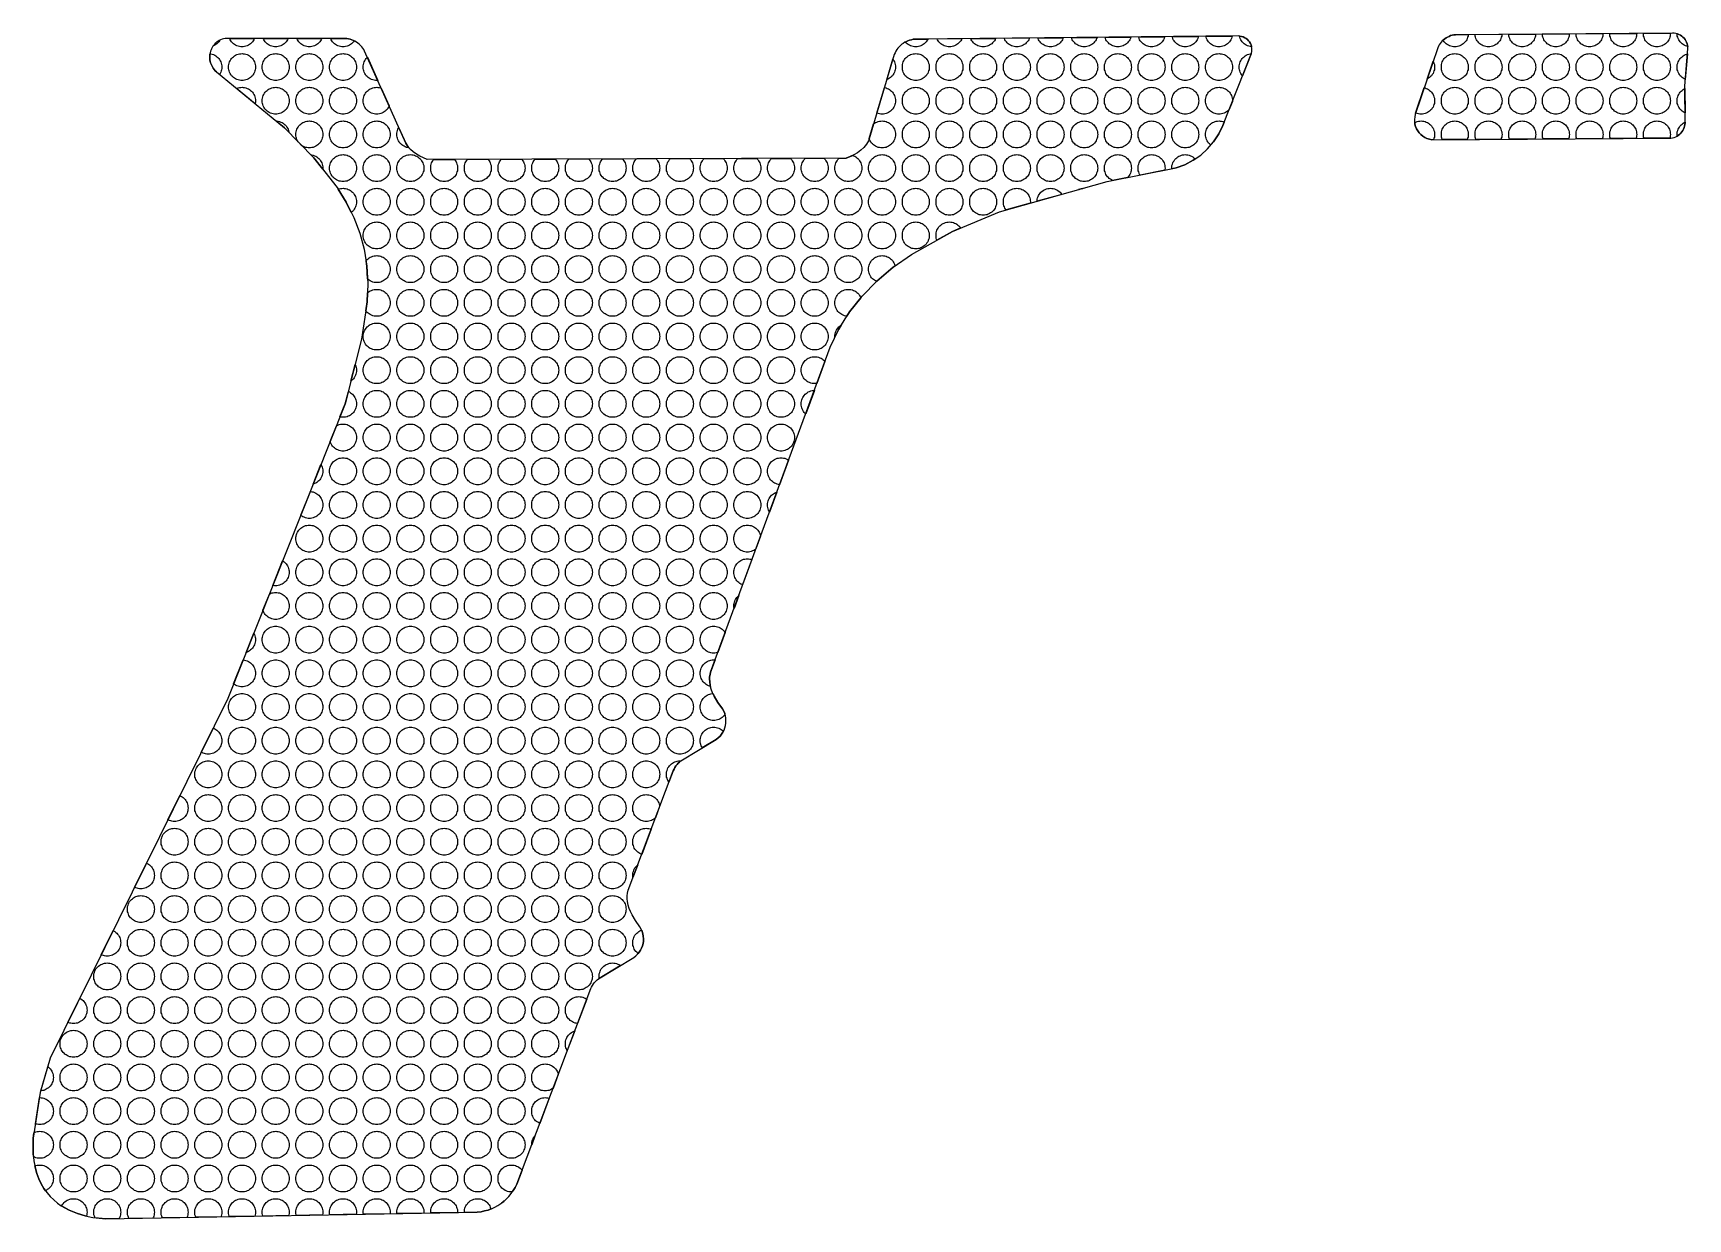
# Model space of a CAD drawing. Header units: millimetres. Extents: x 13 to 136, y -291 to -203.
import ezdxf

# ---------------------------------------------------------------- set-up
doc = ezdxf.new("R2010")
doc.units = ezdxf.units.MM
for name, color, linetype in [('background', 7, 'Continuous'), ('outline_1', 3, 'Continuous'), ('outline_2', 3, 'Continuous')]:
    doc.layers.add(name, color=color, linetype=linetype)

msp = doc.modelspace()

# ---------------------------------------------------------------- linework, layer by layer
at = {"layer": 'background'}
for points in [[(129.96, -202.61), (129.96, -202.69), (129.95, -202.79), (129.92, -202.88), (129.89, -202.97), (129.85, -203.06), (129.8, -203.15), (129.74, -203.23), (129.67, -203.3), (129.6, -203.36), (129.52, -203.42), (129.44, -203.47), (129.35, -203.51), (129.26, -203.55), (129.16, -203.57), (129.06, -203.59), (128.97, -203.59), (128.87, -203.59), (128.77, -203.57), (128.68, -203.55), (128.58, -203.51), (128.49, -203.47), (128.41, -203.42), (128.33, -203.36), (128.26, -203.3), (128.19, -203.23), (128.13, -203.15), (128.08, -203.06), (128.04, -202.97), (128.01, -202.88), (127.98, -202.79), (127.97, -202.69), (127.97, -202.62)], [(132.47, -202.59), (132.47, -202.59), (132.46, -202.69), (132.45, -202.79), (132.42, -202.88), (132.39, -202.97), (132.35, -203.06), (132.3, -203.15), (132.24, -203.23), (132.17, -203.3), (132.1, -203.36), (132.02, -203.42), (131.94, -203.47), (131.85, -203.51), (131.76, -203.55), (131.66, -203.57), (131.56, -203.59), (131.47, -203.59), (131.37, -203.59), (131.27, -203.57), (131.18, -203.55), (131.08, -203.51), (130.99, -203.47), (130.91, -203.42), (130.83, -203.36), (130.76, -203.3), (130.69, -203.23), (130.63, -203.15), (130.58, -203.06), (130.54, -202.97), (130.51, -202.88), (130.48, -202.79), (130.47, -202.69), (130.47, -202.6)], [(134.96, -202.57), (134.97, -202.59), (134.96, -202.69), (134.95, -202.79), (134.92, -202.88), (134.89, -202.97), (134.85, -203.06), (134.8, -203.15), (134.74, -203.23), (134.67, -203.3), (134.6, -203.36), (134.52, -203.42), (134.44, -203.47), (134.35, -203.51), (134.26, -203.55), (134.16, -203.57), (134.06, -203.59), (133.97, -203.59), (133.87, -203.59), (133.77, -203.57), (133.68, -203.55), (133.58, -203.51), (133.49, -203.47), (133.41, -203.42), (133.33, -203.36), (133.26, -203.3), (133.19, -203.23), (133.13, -203.15), (133.08, -203.06), (133.04, -202.97), (133.01, -202.88), (132.98, -202.79), (132.97, -202.69), (132.97, -202.59), (132.97, -202.58)], [(135.49, -202.63), (135.6, -202.67), (135.71, -202.73), (135.81, -202.79), (135.9, -202.87), (135.98, -202.95), (136.06, -203.04), (136.12, -203.14), (136.17, -203.25), (136.21, -203.36), (136.24, -203.47), (136.26, -203.57), (136.18, -203.55), (136.08, -203.51), (135.99, -203.47), (135.91, -203.42), (135.83, -203.36), (135.76, -203.3), (135.69, -203.23), (135.63, -203.15), (135.58, -203.06), (135.54, -202.97), (135.51, -202.88), (135.48, -202.79), (135.47, -202.69), (135.47, -202.62)], [(26.88, -203.46), (26.94, -203.38), (27.02, -203.3), (27.1, -203.23), (27.19, -203.17), (27.28, -203.12), (27.33, -203.09), (27.3, -203.15), (27.24, -203.23), (27.17, -203.3), (27.1, -203.36), (27.02, -203.42), (26.94, -203.47), (26.85, -203.51), (26.83, -203.52)], [(29.9, -202.96), (29.89, -202.97), (29.85, -203.06), (29.8, -203.15), (29.74, -203.23), (29.67, -203.3), (29.6, -203.36), (29.52, -203.42), (29.44, -203.47), (29.35, -203.51), (29.26, -203.55), (29.16, -203.57), (29.06, -203.59), (28.97, -203.59), (28.87, -203.59), (28.77, -203.57), (28.68, -203.55), (28.58, -203.51), (28.49, -203.47), (28.41, -203.42), (28.33, -203.36), (28.26, -203.3), (28.19, -203.23), (28.13, -203.15), (28.08, -203.06), (28.04, -202.97), (28.04, -202.96)], [(32.4, -202.96), (32.39, -202.97), (32.35, -203.06), (32.3, -203.15), (32.24, -203.23), (32.17, -203.3), (32.1, -203.36), (32.02, -203.42), (31.94, -203.47), (31.85, -203.51), (31.76, -203.55), (31.66, -203.57), (31.56, -203.59), (31.47, -203.59), (31.37, -203.59), (31.27, -203.57), (31.18, -203.55), (31.08, -203.51), (30.99, -203.47), (30.91, -203.42), (30.83, -203.36), (30.76, -203.3), (30.69, -203.23), (30.63, -203.15), (30.58, -203.06), (30.54, -202.97), (30.54, -202.96)], [(34.9, -202.96), (34.89, -202.97), (34.85, -203.06), (34.8, -203.15), (34.74, -203.23), (34.67, -203.3), (34.6, -203.36), (34.52, -203.42), (34.44, -203.47), (34.35, -203.51), (34.26, -203.55), (34.16, -203.57), (34.06, -203.59), (33.97, -203.59), (33.87, -203.59), (33.77, -203.57), (33.68, -203.55), (33.58, -203.51), (33.49, -203.47), (33.41, -203.42), (33.33, -203.36), (33.26, -203.3), (33.19, -203.23), (33.13, -203.15), (33.08, -203.06), (33.04, -202.97), (33.04, -202.96)], [(36.61, -202.96), (36.74, -202.97), (36.87, -202.99), (37, -203.03), (37.12, -203.07), (37.24, -203.12), (37.3, -203.15), (37.24, -203.23), (37.17, -203.3), (37.1, -203.36), (37.02, -203.42), (36.94, -203.47), (36.85, -203.51), (36.76, -203.55), (36.66, -203.57), (36.56, -203.59), (36.47, -203.59), (36.37, -203.59), (36.27, -203.57), (36.18, -203.55), (36.08, -203.51), (35.99, -203.47), (35.91, -203.42), (35.83, -203.36), (35.76, -203.3), (35.69, -203.23), (35.63, -203.15), (35.58, -203.06), (35.54, -202.97), (35.54, -202.96)], [(78.27, -203.19), (78.39, -203.14), (78.51, -203.09), (78.64, -203.06), (78.78, -203.03), (78.91, -203.02), (79.87, -203.01), (79.85, -203.06), (79.8, -203.15), (79.74, -203.23), (79.67, -203.3), (79.6, -203.36), (79.52, -203.42), (79.44, -203.47), (79.35, -203.51), (79.26, -203.55), (79.16, -203.57), (79.06, -203.59), (78.97, -203.59), (78.87, -203.59), (78.77, -203.57), (78.68, -203.55), (78.58, -203.51), (78.49, -203.47), (78.41, -203.42), (78.33, -203.36), (78.26, -203.3), (78.2, -203.23)], [(82.38, -202.98), (82.35, -203.06), (82.3, -203.15), (82.24, -203.23), (82.17, -203.3), (82.1, -203.36), (82.02, -203.42), (81.94, -203.47), (81.85, -203.51), (81.76, -203.55), (81.66, -203.57), (81.56, -203.59), (81.47, -203.59), (81.37, -203.59), (81.27, -203.57), (81.18, -203.55), (81.08, -203.51), (80.99, -203.47), (80.91, -203.42), (80.83, -203.36), (80.76, -203.3), (80.69, -203.23), (80.63, -203.15), (80.58, -203.06), (80.56, -203)], [(84.89, -202.96), (84.89, -202.97), (84.85, -203.06), (84.8, -203.15), (84.74, -203.23), (84.67, -203.3), (84.6, -203.36), (84.52, -203.42), (84.44, -203.47), (84.35, -203.51), (84.26, -203.55), (84.16, -203.57), (84.06, -203.59), (83.97, -203.59), (83.87, -203.59), (83.77, -203.57), (83.68, -203.55), (83.58, -203.51), (83.49, -203.47), (83.41, -203.42), (83.33, -203.36), (83.26, -203.3), (83.19, -203.23), (83.13, -203.15), (83.08, -203.06), (83.04, -202.98)], [(87.4, -202.93), (87.39, -202.97), (87.35, -203.06), (87.3, -203.15), (87.24, -203.23), (87.17, -203.3), (87.1, -203.36), (87.02, -203.42), (86.94, -203.47), (86.85, -203.51), (86.76, -203.55), (86.66, -203.57), (86.56, -203.59), (86.47, -203.59), (86.37, -203.59), (86.27, -203.57), (86.18, -203.55), (86.08, -203.51), (85.99, -203.47), (85.91, -203.42), (85.83, -203.36), (85.76, -203.3), (85.69, -203.23), (85.63, -203.15), (85.58, -203.06), (85.54, -202.97), (85.53, -202.95)], [(89.91, -202.91), (89.89, -202.97), (89.85, -203.06), (89.8, -203.15), (89.74, -203.23), (89.67, -203.3), (89.6, -203.36), (89.52, -203.42), (89.44, -203.47), (89.35, -203.51), (89.26, -203.55), (89.16, -203.57), (89.06, -203.59), (88.97, -203.59), (88.87, -203.59), (88.77, -203.57), (88.68, -203.55), (88.58, -203.51), (88.49, -203.47), (88.41, -203.42), (88.33, -203.36), (88.26, -203.3), (88.19, -203.23), (88.13, -203.15), (88.08, -203.06), (88.04, -202.97), (88.03, -202.93)], [(92.42, -202.89), (92.39, -202.97), (92.35, -203.06), (92.3, -203.15), (92.24, -203.23), (92.17, -203.3), (92.1, -203.36), (92.02, -203.42), (91.94, -203.47), (91.85, -203.51), (91.76, -203.55), (91.66, -203.57), (91.56, -203.59), (91.47, -203.59), (91.37, -203.59), (91.27, -203.57), (91.18, -203.55), (91.08, -203.51), (90.99, -203.47), (90.91, -203.42), (90.83, -203.36), (90.76, -203.3), (90.69, -203.23), (90.63, -203.15), (90.58, -203.06), (90.54, -202.97), (90.52, -202.9)], [(94.93, -202.86), (94.92, -202.88), (94.89, -202.97), (94.85, -203.06), (94.8, -203.15), (94.74, -203.23), (94.67, -203.3), (94.6, -203.36), (94.52, -203.42), (94.44, -203.47), (94.35, -203.51), (94.26, -203.55), (94.16, -203.57), (94.06, -203.59), (93.97, -203.59), (93.87, -203.59), (93.77, -203.57), (93.68, -203.55), (93.58, -203.51), (93.49, -203.47), (93.41, -203.42), (93.33, -203.36), (93.26, -203.3), (93.19, -203.23), (93.13, -203.15), (93.08, -203.06), (93.04, -202.97), (93.01, -202.88), (93.01, -202.88)], [(97.43, -202.84), (97.42, -202.88), (97.39, -202.97), (97.35, -203.06), (97.3, -203.15), (97.24, -203.23), (97.17, -203.3), (97.1, -203.36), (97.02, -203.42), (96.94, -203.47), (96.85, -203.51), (96.76, -203.55), (96.66, -203.57), (96.56, -203.59), (96.47, -203.59), (96.37, -203.59), (96.27, -203.57), (96.18, -203.55), (96.08, -203.51), (95.99, -203.47), (95.91, -203.42), (95.83, -203.36), (95.76, -203.3), (95.69, -203.23), (95.63, -203.15), (95.58, -203.06), (95.54, -202.97), (95.51, -202.88), (95.5, -202.85)], [(99.94, -202.81), (99.92, -202.88), (99.89, -202.97), (99.85, -203.06), (99.8, -203.15), (99.74, -203.23), (99.67, -203.3), (99.6, -203.36), (99.52, -203.42), (99.44, -203.47), (99.35, -203.51), (99.26, -203.55), (99.16, -203.57), (99.06, -203.59), (98.97, -203.59), (98.87, -203.59), (98.77, -203.57), (98.68, -203.55), (98.58, -203.51), (98.49, -203.47), (98.41, -203.42), (98.33, -203.36), (98.26, -203.3), (98.19, -203.23), (98.13, -203.15), (98.08, -203.06), (98.04, -202.97), (98.01, -202.88), (98, -202.83)], [(102.45, -202.79), (102.42, -202.88), (102.39, -202.97), (102.35, -203.06), (102.3, -203.15), (102.24, -203.23), (102.17, -203.3), (102.1, -203.36), (102.02, -203.42), (101.94, -203.47), (101.85, -203.51), (101.76, -203.55), (101.66, -203.57), (101.56, -203.59), (101.47, -203.59), (101.37, -203.59), (101.27, -203.57), (101.18, -203.55), (101.08, -203.51), (100.99, -203.47), (100.91, -203.42), (100.83, -203.36), (100.76, -203.3), (100.69, -203.23), (100.63, -203.15), (100.58, -203.06), (100.54, -202.97), (100.51, -202.88), (100.49, -202.81)], [(103.15, -202.81), (103.27, -202.85), (103.38, -202.91), (103.49, -202.97), (103.58, -203.05), (103.66, -203.14), (103.74, -203.23), (103.8, -203.34), (103.85, -203.45), (103.88, -203.56), (103.89, -203.59), (103.87, -203.59), (103.77, -203.57), (103.68, -203.55), (103.58, -203.51), (103.49, -203.47), (103.41, -203.42), (103.33, -203.36), (103.26, -203.3), (103.19, -203.23), (103.13, -203.15), (103.08, -203.06), (103.04, -202.97), (103.01, -202.88), (102.99, -202.79), (103.02, -202.79)], [(118.13, -203.06), (118.23, -202.99), (118.33, -202.92), (118.43, -202.86), (118.55, -202.81), (118.66, -202.76), (118.78, -202.73), (118.9, -202.7), (119.03, -202.69), (119.96, -202.68), (119.96, -202.69), (119.95, -202.79), (119.92, -202.88), (119.89, -202.97), (119.85, -203.06), (119.8, -203.15), (119.74, -203.23), (119.67, -203.3), (119.6, -203.36), (119.52, -203.42), (119.44, -203.47), (119.35, -203.51), (119.26, -203.55), (119.16, -203.57), (119.06, -203.59), (118.97, -203.59), (118.87, -203.59), (118.77, -203.57), (118.68, -203.55), (118.58, -203.51), (118.49, -203.47), (118.41, -203.42), (118.33, -203.36), (118.26, -203.3), (118.19, -203.23), (118.13, -203.15), (118.1, -203.09)], [(122.46, -202.66), (122.46, -202.69), (122.45, -202.79), (122.42, -202.88), (122.39, -202.97), (122.35, -203.06), (122.3, -203.15), (122.24, -203.23), (122.17, -203.3), (122.1, -203.36), (122.02, -203.42), (121.94, -203.47), (121.85, -203.51), (121.76, -203.55), (121.66, -203.57), (121.56, -203.59), (121.47, -203.59), (121.37, -203.59), (121.27, -203.57), (121.18, -203.55), (121.08, -203.51), (120.99, -203.47), (120.91, -203.42), (120.83, -203.36), (120.76, -203.3), (120.69, -203.23), (120.63, -203.15), (120.58, -203.06), (120.54, -202.97), (120.51, -202.88), (120.48, -202.79), (120.47, -202.69), (120.47, -202.68)], [(124.96, -202.64), (124.96, -202.69), (124.95, -202.79), (124.92, -202.88), (124.89, -202.97), (124.85, -203.06), (124.8, -203.15), (124.74, -203.23), (124.67, -203.3), (124.6, -203.36), (124.52, -203.42), (124.44, -203.47), (124.35, -203.51), (124.26, -203.55), (124.16, -203.57), (124.06, -203.59), (123.97, -203.59), (123.87, -203.59), (123.77, -203.57), (123.68, -203.55), (123.58, -203.51), (123.49, -203.47), (123.41, -203.42), (123.33, -203.36), (123.26, -203.3), (123.19, -203.23), (123.13, -203.15), (123.08, -203.06), (123.04, -202.97), (123.01, -202.88), (122.98, -202.79), (122.97, -202.69), (122.97, -202.66)], [(127.46, -202.62), (127.46, -202.69), (127.45, -202.79), (127.42, -202.88), (127.39, -202.97), (127.35, -203.06), (127.3, -203.15), (127.24, -203.23), (127.17, -203.3), (127.1, -203.36), (127.02, -203.42), (126.94, -203.47), (126.85, -203.51), (126.76, -203.55), (126.66, -203.57), (126.56, -203.59), (126.47, -203.59), (126.37, -203.59), (126.27, -203.57), (126.18, -203.55), (126.08, -203.51), (125.99, -203.47), (125.91, -203.42), (125.83, -203.36), (125.76, -203.3), (125.69, -203.23), (125.63, -203.15), (125.58, -203.06), (125.54, -202.97), (125.51, -202.88), (125.48, -202.79), (125.47, -202.69), (125.47, -202.64)], [(27.07, -205.45), (26.98, -205.36), (26.9, -205.27), (26.83, -205.18), (26.77, -205.08), (26.72, -204.98), (26.67, -204.88), (26.63, -204.77), (26.61, -204.67), (26.59, -204.56), (26.57, -204.45), (26.57, -204.34), (26.58, -204.24), (26.59, -204.13), (26.59, -204.1), (26.66, -204.11), (26.76, -204.13), (26.85, -204.17), (26.94, -204.21), (27.02, -204.26), (27.1, -204.32), (27.17, -204.38), (27.24, -204.46), (27.3, -204.54), (27.35, -204.62), (27.39, -204.71), (27.42, -204.8), (27.45, -204.9), (27.46, -204.99), (27.47, -205.09), (27.46, -205.19), (27.45, -205.29), (27.42, -205.38), (27.39, -205.47), (27.35, -205.56), (27.3, -205.64)], [(29.97, -205.09), (29.96, -205.19), (29.95, -205.29), (29.92, -205.38), (29.89, -205.47), (29.85, -205.56), (29.8, -205.65), (29.74, -205.73), (29.67, -205.8), (29.6, -205.86), (29.52, -205.92), (29.44, -205.97), (29.35, -206.01), (29.26, -206.05), (29.16, -206.07), (29.06, -206.09), (28.97, -206.09), (28.87, -206.09), (28.77, -206.07), (28.68, -206.05), (28.58, -206.01), (28.49, -205.97), (28.41, -205.92), (28.33, -205.86), (28.26, -205.8), (28.19, -205.73), (28.13, -205.65), (28.08, -205.56), (28.04, -205.47), (28.01, -205.38), (27.98, -205.29), (27.97, -205.19), (27.97, -205.09), (27.97, -204.99), (27.98, -204.9), (28.01, -204.8), (28.04, -204.71), (28.08, -204.62), (28.13, -204.54), (28.19, -204.46), (28.26, -204.38), (28.33, -204.32), (28.41, -204.26), (28.49, -204.21), (28.58, -204.17), (28.68, -204.13), (28.77, -204.11), (28.87, -204.1), (28.97, -204.09), (29.06, -204.1), (29.16, -204.11), (29.26, -204.13), (29.35, -204.17), (29.44, -204.21), (29.52, -204.26), (29.6, -204.32), (29.67, -204.38), (29.74, -204.46), (29.8, -204.54), (29.85, -204.62), (29.89, -204.71), (29.92, -204.8), (29.95, -204.9), (29.96, -204.99)], [(32.47, -205.09), (32.46, -205.19), (32.45, -205.29), (32.42, -205.38), (32.39, -205.47), (32.35, -205.56), (32.3, -205.65), (32.24, -205.73), (32.17, -205.8), (32.1, -205.86), (32.02, -205.92), (31.94, -205.97), (31.85, -206.01), (31.76, -206.05), (31.66, -206.07), (31.56, -206.09), (31.47, -206.09), (31.37, -206.09), (31.27, -206.07), (31.18, -206.05), (31.08, -206.01), (30.99, -205.97), (30.91, -205.92), (30.83, -205.86), (30.76, -205.8), (30.69, -205.73), (30.63, -205.65), (30.58, -205.56), (30.54, -205.47), (30.51, -205.38), (30.48, -205.29), (30.47, -205.19), (30.47, -205.09), (30.47, -204.99), (30.48, -204.9), (30.51, -204.8), (30.54, -204.71), (30.58, -204.62), (30.63, -204.54), (30.69, -204.46), (30.76, -204.38), (30.83, -204.32), (30.91, -204.26), (30.99, -204.21), (31.08, -204.17), (31.18, -204.13), (31.27, -204.11), (31.37, -204.1), (31.47, -204.09), (31.56, -204.1), (31.66, -204.11), (31.76, -204.13), (31.85, -204.17), (31.94, -204.21), (32.02, -204.26), (32.1, -204.32), (32.17, -204.38), (32.24, -204.46), (32.3, -204.54), (32.35, -204.62), (32.39, -204.71), (32.42, -204.8), (32.45, -204.9), (32.46, -204.99)], [(34.97, -205.09), (34.96, -205.19), (34.95, -205.29), (34.92, -205.38), (34.89, -205.47), (34.85, -205.56), (34.8, -205.65), (34.74, -205.73), (34.67, -205.8), (34.6, -205.86), (34.52, -205.92), (34.44, -205.97), (34.35, -206.01), (34.26, -206.05), (34.16, -206.07), (34.06, -206.09), (33.97, -206.09), (33.87, -206.09), (33.77, -206.07), (33.68, -206.05), (33.58, -206.01), (33.49, -205.97), (33.41, -205.92), (33.33, -205.86), (33.26, -205.8), (33.19, -205.73), (33.13, -205.65), (33.08, -205.56), (33.04, -205.47), (33.01, -205.38), (32.98, -205.29), (32.97, -205.19), (32.97, -205.09), (32.97, -204.99), (32.98, -204.9), (33.01, -204.8), (33.04, -204.71), (33.08, -204.62), (33.13, -204.54), (33.19, -204.46), (33.26, -204.38), (33.33, -204.32), (33.41, -204.26), (33.49, -204.21), (33.58, -204.17), (33.68, -204.13), (33.77, -204.11), (33.87, -204.1), (33.97, -204.09), (34.06, -204.1), (34.16, -204.11), (34.26, -204.13), (34.35, -204.17), (34.44, -204.21), (34.52, -204.26), (34.6, -204.32), (34.67, -204.38), (34.74, -204.46), (34.8, -204.54), (34.85, -204.62), (34.89, -204.71), (34.92, -204.8), (34.95, -204.9), (34.96, -204.99)], [(37.47, -205.09), (37.46, -205.19), (37.45, -205.29), (37.42, -205.38), (37.39, -205.47), (37.35, -205.56), (37.3, -205.65), (37.24, -205.73), (37.17, -205.8), (37.1, -205.86), (37.02, -205.92), (36.94, -205.97), (36.85, -206.01), (36.76, -206.05), (36.66, -206.07), (36.56, -206.09), (36.47, -206.09), (36.37, -206.09), (36.27, -206.07), (36.18, -206.05), (36.08, -206.01), (35.99, -205.97), (35.91, -205.92), (35.83, -205.86), (35.76, -205.8), (35.69, -205.73), (35.63, -205.65), (35.58, -205.56), (35.54, -205.47), (35.51, -205.38), (35.48, -205.29), (35.47, -205.19), (35.47, -205.09), (35.47, -204.99), (35.48, -204.9), (35.51, -204.8), (35.54, -204.71), (35.58, -204.62), (35.63, -204.54), (35.69, -204.46), (35.76, -204.38), (35.83, -204.32), (35.91, -204.26), (35.99, -204.21), (36.08, -204.17), (36.18, -204.13), (36.27, -204.11), (36.37, -204.1), (36.47, -204.09), (36.56, -204.1), (36.66, -204.11), (36.76, -204.13), (36.85, -204.17), (36.94, -204.21), (37.02, -204.26), (37.1, -204.32), (37.17, -204.38), (37.24, -204.46), (37.3, -204.54), (37.35, -204.62), (37.39, -204.71), (37.42, -204.8), (37.45, -204.9), (37.46, -204.99)], [(39.05, -206.09), (38.97, -206.09), (38.87, -206.09), (38.77, -206.07), (38.68, -206.05), (38.58, -206.01), (38.49, -205.97), (38.41, -205.92), (38.33, -205.86), (38.26, -205.8), (38.19, -205.73), (38.13, -205.65), (38.08, -205.56), (38.04, -205.47), (38.01, -205.38), (37.98, -205.29), (37.97, -205.19), (37.97, -205.09), (37.97, -204.99), (37.98, -204.9), (38.01, -204.8), (38.04, -204.71), (38.08, -204.62), (38.13, -204.54), (38.19, -204.46), (38.26, -204.38), (38.28, -204.36)], [(77.27, -204.5), (77.3, -204.54), (77.35, -204.62), (77.39, -204.71), (77.42, -204.8), (77.45, -204.9), (77.46, -204.99), (77.47, -205.09), (77.46, -205.19), (77.45, -205.29), (77.42, -205.38), (77.39, -205.47), (77.35, -205.56), (77.3, -205.65), (77.24, -205.73), (77.17, -205.8), (77.1, -205.86), (77.02, -205.92), (76.94, -205.97), (76.85, -206.01), (76.82, -206.03)], [(79.97, -205.09), (79.96, -205.19), (79.95, -205.29), (79.92, -205.38), (79.89, -205.47), (79.85, -205.56), (79.8, -205.65), (79.74, -205.73), (79.67, -205.8), (79.6, -205.86), (79.52, -205.92), (79.44, -205.97), (79.35, -206.01), (79.26, -206.05), (79.16, -206.07), (79.06, -206.09), (78.97, -206.09), (78.87, -206.09), (78.77, -206.07), (78.68, -206.05), (78.58, -206.01), (78.49, -205.97), (78.41, -205.92), (78.33, -205.86), (78.26, -205.8), (78.19, -205.73), (78.13, -205.65), (78.08, -205.56), (78.04, -205.47), (78.01, -205.38), (77.98, -205.29), (77.97, -205.19), (77.97, -205.09), (77.97, -204.99), (77.98, -204.9), (78.01, -204.8), (78.04, -204.71), (78.08, -204.62), (78.13, -204.54), (78.19, -204.46), (78.26, -204.38), (78.33, -204.32), (78.41, -204.26), (78.49, -204.21), (78.58, -204.17), (78.68, -204.13), (78.77, -204.11), (78.87, -204.1), (78.97, -204.09), (79.06, -204.1), (79.16, -204.11), (79.26, -204.13), (79.35, -204.17), (79.44, -204.21), (79.52, -204.26), (79.6, -204.32), (79.67, -204.38), (79.74, -204.46), (79.8, -204.54), (79.85, -204.62), (79.89, -204.71), (79.92, -204.8), (79.95, -204.9), (79.96, -204.99)], [(82.47, -205.09), (82.46, -205.19), (82.45, -205.29), (82.42, -205.38), (82.39, -205.47), (82.35, -205.56), (82.3, -205.65), (82.24, -205.73), (82.17, -205.8), (82.1, -205.86), (82.02, -205.92), (81.94, -205.97), (81.85, -206.01), (81.76, -206.05), (81.66, -206.07), (81.56, -206.09), (81.47, -206.09), (81.37, -206.09), (81.27, -206.07), (81.18, -206.05), (81.08, -206.01), (80.99, -205.97), (80.91, -205.92), (80.83, -205.86), (80.76, -205.8), (80.69, -205.73), (80.63, -205.65), (80.58, -205.56), (80.54, -205.47), (80.51, -205.38), (80.48, -205.29), (80.47, -205.19), (80.47, -205.09), (80.47, -204.99), (80.48, -204.9), (80.51, -204.8), (80.54, -204.71), (80.58, -204.62), (80.63, -204.54), (80.69, -204.46), (80.76, -204.38), (80.83, -204.32), (80.91, -204.26), (80.99, -204.21), (81.08, -204.17), (81.18, -204.13), (81.27, -204.11), (81.37, -204.1), (81.47, -204.09), (81.56, -204.1), (81.66, -204.11), (81.76, -204.13), (81.85, -204.17), (81.94, -204.21), (82.02, -204.26), (82.1, -204.32), (82.17, -204.38), (82.24, -204.46), (82.3, -204.54), (82.35, -204.62), (82.39, -204.71), (82.42, -204.8), (82.45, -204.9), (82.46, -204.99)], [(84.97, -205.09), (84.96, -205.19), (84.95, -205.29), (84.92, -205.38), (84.89, -205.47), (84.85, -205.56), (84.8, -205.65), (84.74, -205.73), (84.67, -205.8), (84.6, -205.86), (84.52, -205.92), (84.44, -205.97), (84.35, -206.01), (84.26, -206.05), (84.16, -206.07), (84.06, -206.09), (83.97, -206.09), (83.87, -206.09), (83.77, -206.07), (83.68, -206.05), (83.58, -206.01), (83.49, -205.97), (83.41, -205.92), (83.33, -205.86), (83.26, -205.8), (83.19, -205.73), (83.13, -205.65), (83.08, -205.56), (83.04, -205.47), (83.01, -205.38), (82.98, -205.29), (82.97, -205.19), (82.97, -205.09), (82.97, -204.99), (82.98, -204.9), (83.01, -204.8), (83.04, -204.71), (83.08, -204.62), (83.13, -204.54), (83.19, -204.46), (83.26, -204.38), (83.33, -204.32), (83.41, -204.26), (83.49, -204.21), (83.58, -204.17), (83.68, -204.13), (83.77, -204.11), (83.87, -204.1), (83.97, -204.09), (84.06, -204.1), (84.16, -204.11), (84.26, -204.13), (84.35, -204.17), (84.44, -204.21), (84.52, -204.26), (84.6, -204.32), (84.67, -204.38), (84.74, -204.46), (84.8, -204.54), (84.85, -204.62), (84.89, -204.71), (84.92, -204.8), (84.95, -204.9), (84.96, -204.99)], [(87.47, -205.09), (87.46, -205.19), (87.45, -205.29), (87.42, -205.38), (87.39, -205.47), (87.35, -205.56), (87.3, -205.65), (87.24, -205.73), (87.17, -205.8), (87.1, -205.86), (87.02, -205.92), (86.94, -205.97), (86.85, -206.01), (86.76, -206.05), (86.66, -206.07), (86.56, -206.09), (86.47, -206.09), (86.37, -206.09), (86.27, -206.07), (86.18, -206.05), (86.08, -206.01), (85.99, -205.97), (85.91, -205.92), (85.83, -205.86), (85.76, -205.8), (85.69, -205.73), (85.63, -205.65), (85.58, -205.56), (85.54, -205.47), (85.51, -205.38), (85.48, -205.29), (85.47, -205.19), (85.47, -205.09), (85.47, -204.99), (85.48, -204.9), (85.51, -204.8), (85.54, -204.71), (85.58, -204.62), (85.63, -204.54), (85.69, -204.46), (85.76, -204.38), (85.83, -204.32), (85.91, -204.26), (85.99, -204.21), (86.08, -204.17), (86.18, -204.13), (86.27, -204.11), (86.37, -204.1), (86.47, -204.09), (86.56, -204.1), (86.66, -204.11), (86.76, -204.13), (86.85, -204.17), (86.94, -204.21), (87.02, -204.26), (87.1, -204.32), (87.17, -204.38), (87.24, -204.46), (87.3, -204.54), (87.35, -204.62), (87.39, -204.71), (87.42, -204.8), (87.45, -204.9), (87.46, -204.99)], [(89.97, -205.09), (89.96, -205.19), (89.95, -205.29), (89.92, -205.38), (89.89, -205.47), (89.85, -205.56), (89.8, -205.65), (89.74, -205.73), (89.67, -205.8), (89.6, -205.86), (89.52, -205.92), (89.44, -205.97), (89.35, -206.01), (89.26, -206.05), (89.16, -206.07), (89.06, -206.09), (88.97, -206.09), (88.87, -206.09), (88.77, -206.07), (88.68, -206.05), (88.58, -206.01), (88.49, -205.97), (88.41, -205.92), (88.33, -205.86), (88.26, -205.8), (88.19, -205.73), (88.13, -205.65), (88.08, -205.56), (88.04, -205.47), (88.01, -205.38), (87.98, -205.29), (87.97, -205.19), (87.97, -205.09), (87.97, -204.99), (87.98, -204.9), (88.01, -204.8), (88.04, -204.71), (88.08, -204.62), (88.13, -204.54), (88.19, -204.46), (88.26, -204.38), (88.33, -204.32), (88.41, -204.26), (88.49, -204.21), (88.58, -204.17), (88.68, -204.13), (88.77, -204.11), (88.87, -204.1), (88.97, -204.09), (89.06, -204.1), (89.16, -204.11), (89.26, -204.13), (89.35, -204.17), (89.44, -204.21), (89.52, -204.26), (89.6, -204.32), (89.67, -204.38), (89.74, -204.46), (89.8, -204.54), (89.85, -204.62), (89.89, -204.71), (89.92, -204.8), (89.95, -204.9), (89.96, -204.99)], [(92.47, -205.09), (92.46, -205.19), (92.45, -205.29), (92.42, -205.38), (92.39, -205.47), (92.35, -205.56), (92.3, -205.65), (92.24, -205.73), (92.17, -205.8), (92.1, -205.86), (92.02, -205.92), (91.94, -205.97), (91.85, -206.01), (91.76, -206.05), (91.66, -206.07), (91.56, -206.09), (91.47, -206.09), (91.37, -206.09), (91.27, -206.07), (91.18, -206.05), (91.08, -206.01), (90.99, -205.97), (90.91, -205.92), (90.83, -205.86), (90.76, -205.8), (90.69, -205.73), (90.63, -205.65), (90.58, -205.56), (90.54, -205.47), (90.51, -205.38), (90.48, -205.29), (90.47, -205.19), (90.47, -205.09), (90.47, -204.99), (90.48, -204.9), (90.51, -204.8), (90.54, -204.71), (90.58, -204.62), (90.63, -204.54), (90.69, -204.46), (90.76, -204.38), (90.83, -204.32), (90.91, -204.26), (90.99, -204.21), (91.08, -204.17), (91.18, -204.13), (91.27, -204.11), (91.37, -204.1), (91.47, -204.09), (91.56, -204.1), (91.66, -204.11), (91.76, -204.13), (91.85, -204.17), (91.94, -204.21), (92.02, -204.26), (92.1, -204.32), (92.17, -204.38), (92.24, -204.46), (92.3, -204.54), (92.35, -204.62), (92.39, -204.71), (92.42, -204.8), (92.45, -204.9), (92.46, -204.99)], [(94.97, -205.09), (94.96, -205.19), (94.95, -205.29), (94.92, -205.38), (94.89, -205.47), (94.85, -205.56), (94.8, -205.65), (94.74, -205.73), (94.67, -205.8), (94.6, -205.86), (94.52, -205.92), (94.44, -205.97), (94.35, -206.01), (94.26, -206.05), (94.16, -206.07), (94.06, -206.09), (93.97, -206.09), (93.87, -206.09), (93.77, -206.07), (93.68, -206.05), (93.58, -206.01), (93.49, -205.97), (93.41, -205.92), (93.33, -205.86), (93.26, -205.8), (93.19, -205.73), (93.13, -205.65), (93.08, -205.56), (93.04, -205.47), (93.01, -205.38), (92.98, -205.29), (92.97, -205.19), (92.97, -205.09), (92.97, -204.99), (92.98, -204.9), (93.01, -204.8), (93.04, -204.71), (93.08, -204.62), (93.13, -204.54), (93.19, -204.46), (93.26, -204.38), (93.33, -204.32), (93.41, -204.26), (93.49, -204.21), (93.58, -204.17), (93.68, -204.13), (93.77, -204.11), (93.87, -204.1), (93.97, -204.09), (94.06, -204.1), (94.16, -204.11), (94.26, -204.13), (94.35, -204.17), (94.44, -204.21), (94.52, -204.26), (94.6, -204.32), (94.67, -204.38), (94.74, -204.46), (94.8, -204.54), (94.85, -204.62), (94.89, -204.71), (94.92, -204.8), (94.95, -204.9), (94.96, -204.99)], [(97.47, -205.09), (97.46, -205.19), (97.45, -205.29), (97.42, -205.38), (97.39, -205.47), (97.35, -205.56), (97.3, -205.65), (97.24, -205.73), (97.17, -205.8), (97.1, -205.86), (97.02, -205.92), (96.94, -205.97), (96.85, -206.01), (96.76, -206.05), (96.66, -206.07), (96.56, -206.09), (96.47, -206.09), (96.37, -206.09), (96.27, -206.07), (96.18, -206.05), (96.08, -206.01), (95.99, -205.97), (95.91, -205.92), (95.83, -205.86), (95.76, -205.8), (95.69, -205.73), (95.63, -205.65), (95.58, -205.56), (95.54, -205.47), (95.51, -205.38), (95.48, -205.29), (95.47, -205.19), (95.47, -205.09), (95.47, -204.99), (95.48, -204.9), (95.51, -204.8), (95.54, -204.71), (95.58, -204.62), (95.63, -204.54), (95.69, -204.46), (95.76, -204.38), (95.83, -204.32), (95.91, -204.26), (95.99, -204.21), (96.08, -204.17), (96.18, -204.13), (96.27, -204.11), (96.37, -204.1), (96.47, -204.09), (96.56, -204.1), (96.66, -204.11), (96.76, -204.13), (96.85, -204.17), (96.94, -204.21), (97.02, -204.26), (97.1, -204.32), (97.17, -204.38), (97.24, -204.46), (97.3, -204.54), (97.35, -204.62), (97.39, -204.71), (97.42, -204.8), (97.45, -204.9), (97.46, -204.99)], [(99.97, -205.09), (99.96, -205.19), (99.95, -205.29), (99.92, -205.38), (99.89, -205.47), (99.85, -205.56), (99.8, -205.65), (99.74, -205.73), (99.67, -205.8), (99.6, -205.86), (99.52, -205.92), (99.44, -205.97), (99.35, -206.01), (99.26, -206.05), (99.16, -206.07), (99.06, -206.09), (98.97, -206.09), (98.87, -206.09), (98.77, -206.07), (98.68, -206.05), (98.58, -206.01), (98.49, -205.97), (98.41, -205.92), (98.33, -205.86), (98.26, -205.8), (98.19, -205.73), (98.13, -205.65), (98.08, -205.56), (98.04, -205.47), (98.01, -205.38), (97.98, -205.29), (97.97, -205.19), (97.97, -205.09), (97.97, -204.99), (97.98, -204.9), (98.01, -204.8), (98.04, -204.71), (98.08, -204.62), (98.13, -204.54), (98.19, -204.46), (98.26, -204.38), (98.33, -204.32), (98.41, -204.26), (98.49, -204.21), (98.58, -204.17), (98.68, -204.13), (98.77, -204.11), (98.87, -204.1), (98.97, -204.09), (99.06, -204.1), (99.16, -204.11), (99.26, -204.13), (99.35, -204.17), (99.44, -204.21), (99.52, -204.26), (99.6, -204.32), (99.67, -204.38), (99.74, -204.46), (99.8, -204.54), (99.85, -204.62), (99.89, -204.71), (99.92, -204.8), (99.95, -204.9), (99.96, -204.99)], [(102.47, -205.09), (102.46, -205.19), (102.45, -205.29), (102.42, -205.38), (102.39, -205.47), (102.35, -205.56), (102.3, -205.65), (102.24, -205.73), (102.17, -205.8), (102.1, -205.86), (102.02, -205.92), (101.94, -205.97), (101.85, -206.01), (101.76, -206.05), (101.66, -206.07), (101.56, -206.09), (101.47, -206.09), (101.37, -206.09), (101.27, -206.07), (101.18, -206.05), (101.08, -206.01), (100.99, -205.97), (100.91, -205.92), (100.83, -205.86), (100.76, -205.8), (100.69, -205.73), (100.63, -205.65), (100.58, -205.56), (100.54, -205.47), (100.51, -205.38), (100.48, -205.29), (100.47, -205.19), (100.47, -205.09), (100.47, -204.99), (100.48, -204.9), (100.51, -204.8), (100.54, -204.71), (100.58, -204.62), (100.63, -204.54), (100.69, -204.46), (100.76, -204.38), (100.83, -204.32), (100.91, -204.26), (100.99, -204.21), (101.08, -204.17), (101.18, -204.13), (101.27, -204.11), (101.37, -204.1), (101.47, -204.09), (101.56, -204.1), (101.66, -204.11), (101.76, -204.13), (101.85, -204.17), (101.94, -204.21), (102.02, -204.26), (102.1, -204.32), (102.17, -204.38), (102.24, -204.46), (102.3, -204.54), (102.35, -204.62), (102.39, -204.71), (102.42, -204.8), (102.45, -204.9), (102.46, -204.99)], [(103.21, -205.75), (103.19, -205.73), (103.13, -205.65), (103.08, -205.56), (103.04, -205.47), (103.01, -205.38), (102.98, -205.29), (102.97, -205.19), (102.97, -205.09), (102.97, -204.99), (102.98, -204.9), (103.01, -204.8), (103.04, -204.71), (103.08, -204.62), (103.13, -204.54), (103.19, -204.46), (103.26, -204.38), (103.33, -204.32), (103.41, -204.26), (103.49, -204.21), (103.58, -204.17), (103.68, -204.13), (103.77, -204.11), (103.86, -204.1)], [(117.36, -204.65), (117.39, -204.71), (117.42, -204.8), (117.45, -204.9), (117.46, -204.99), (117.47, -205.09), (117.46, -205.19), (117.45, -205.29), (117.42, -205.38), (117.39, -205.47), (117.35, -205.56), (117.3, -205.65), (117.24, -205.73), (117.17, -205.8), (117.1, -205.86), (117.02, -205.92), (116.94, -205.97), (116.91, -205.98)], [(119.97, -205.09), (119.96, -205.19), (119.95, -205.29), (119.92, -205.38), (119.89, -205.47), (119.85, -205.56), (119.8, -205.65), (119.74, -205.73), (119.67, -205.8), (119.6, -205.86), (119.52, -205.92), (119.44, -205.97), (119.35, -206.01), (119.26, -206.05), (119.16, -206.07), (119.06, -206.09), (118.97, -206.09), (118.87, -206.09), (118.77, -206.07), (118.68, -206.05), (118.58, -206.01), (118.49, -205.97), (118.41, -205.92), (118.33, -205.86), (118.26, -205.8), (118.19, -205.73), (118.13, -205.65), (118.08, -205.56), (118.04, -205.47), (118.01, -205.38), (117.98, -205.29), (117.97, -205.19), (117.97, -205.09), (117.97, -204.99), (117.98, -204.9), (118.01, -204.8), (118.04, -204.71), (118.08, -204.62), (118.13, -204.54), (118.19, -204.46), (118.26, -204.38), (118.33, -204.32), (118.41, -204.26), (118.49, -204.21), (118.58, -204.17), (118.68, -204.13), (118.77, -204.11), (118.87, -204.1), (118.97, -204.09), (119.06, -204.1), (119.16, -204.11), (119.26, -204.13), (119.35, -204.17), (119.44, -204.21), (119.52, -204.26), (119.6, -204.32), (119.67, -204.38), (119.74, -204.46), (119.8, -204.54), (119.85, -204.62), (119.89, -204.71), (119.92, -204.8), (119.95, -204.9), (119.96, -204.99)], [(122.47, -205.09), (122.46, -205.19), (122.45, -205.29), (122.42, -205.38), (122.39, -205.47), (122.35, -205.56), (122.3, -205.65), (122.24, -205.73), (122.17, -205.8), (122.1, -205.86), (122.02, -205.92), (121.94, -205.97), (121.85, -206.01), (121.76, -206.05), (121.66, -206.07), (121.56, -206.09), (121.47, -206.09), (121.37, -206.09), (121.27, -206.07), (121.18, -206.05), (121.08, -206.01), (120.99, -205.97), (120.91, -205.92), (120.83, -205.86), (120.76, -205.8), (120.69, -205.73), (120.63, -205.65), (120.58, -205.56), (120.54, -205.47), (120.51, -205.38), (120.48, -205.29), (120.47, -205.19), (120.47, -205.09), (120.47, -204.99), (120.48, -204.9), (120.51, -204.8), (120.54, -204.71), (120.58, -204.62), (120.63, -204.54), (120.69, -204.46), (120.76, -204.38), (120.83, -204.32), (120.91, -204.26), (120.99, -204.21), (121.08, -204.17), (121.18, -204.13), (121.27, -204.11), (121.37, -204.1), (121.47, -204.09), (121.56, -204.1), (121.66, -204.11), (121.76, -204.13), (121.85, -204.17), (121.94, -204.21), (122.02, -204.26), (122.1, -204.32), (122.17, -204.38), (122.24, -204.46), (122.3, -204.54), (122.35, -204.62), (122.39, -204.71), (122.42, -204.8), (122.45, -204.9), (122.46, -204.99)], [(124.97, -205.09), (124.96, -205.19), (124.95, -205.29), (124.92, -205.38), (124.89, -205.47), (124.85, -205.56), (124.8, -205.65), (124.74, -205.73), (124.67, -205.8), (124.6, -205.86), (124.52, -205.92), (124.44, -205.97), (124.35, -206.01), (124.26, -206.05), (124.16, -206.07), (124.06, -206.09), (123.97, -206.09), (123.87, -206.09), (123.77, -206.07), (123.68, -206.05), (123.58, -206.01), (123.49, -205.97), (123.41, -205.92), (123.33, -205.86), (123.26, -205.8), (123.19, -205.73), (123.13, -205.65), (123.08, -205.56), (123.04, -205.47), (123.01, -205.38), (122.98, -205.29), (122.97, -205.19), (122.97, -205.09), (122.97, -204.99), (122.98, -204.9), (123.01, -204.8), (123.04, -204.71), (123.08, -204.62), (123.13, -204.54), (123.19, -204.46), (123.26, -204.38), (123.33, -204.32), (123.41, -204.26), (123.49, -204.21), (123.58, -204.17), (123.68, -204.13), (123.77, -204.11), (123.87, -204.1), (123.97, -204.09), (124.06, -204.1), (124.16, -204.11), (124.26, -204.13), (124.35, -204.17), (124.44, -204.21), (124.52, -204.26), (124.6, -204.32), (124.67, -204.38), (124.74, -204.46), (124.8, -204.54), (124.85, -204.62), (124.89, -204.71), (124.92, -204.8), (124.95, -204.9), (124.96, -204.99)], [(127.47, -205.09), (127.46, -205.19), (127.45, -205.29), (127.42, -205.38), (127.39, -205.47), (127.35, -205.56), (127.3, -205.65), (127.24, -205.73), (127.17, -205.8), (127.1, -205.86), (127.02, -205.92), (126.94, -205.97), (126.85, -206.01), (126.76, -206.05), (126.66, -206.07), (126.56, -206.09), (126.47, -206.09), (126.37, -206.09), (126.27, -206.07), (126.18, -206.05), (126.08, -206.01), (125.99, -205.97), (125.91, -205.92), (125.83, -205.86), (125.76, -205.8), (125.69, -205.73), (125.63, -205.65), (125.58, -205.56), (125.54, -205.47), (125.51, -205.38), (125.48, -205.29), (125.47, -205.19), (125.47, -205.09), (125.47, -204.99), (125.48, -204.9), (125.51, -204.8), (125.54, -204.71), (125.58, -204.62), (125.63, -204.54), (125.69, -204.46), (125.76, -204.38), (125.83, -204.32), (125.91, -204.26), (125.99, -204.21), (126.08, -204.17), (126.18, -204.13), (126.27, -204.11), (126.37, -204.1), (126.47, -204.09), (126.56, -204.1), (126.66, -204.11), (126.76, -204.13), (126.85, -204.17), (126.94, -204.21), (127.02, -204.26), (127.1, -204.32), (127.17, -204.38), (127.24, -204.46), (127.3, -204.54), (127.35, -204.62), (127.39, -204.71), (127.42, -204.8), (127.45, -204.9), (127.46, -204.99)], [(129.97, -205.09), (129.96, -205.19), (129.95, -205.29), (129.92, -205.38), (129.89, -205.47), (129.85, -205.56), (129.8, -205.65), (129.74, -205.73), (129.67, -205.8), (129.6, -205.86), (129.52, -205.92), (129.44, -205.97), (129.35, -206.01), (129.26, -206.05), (129.16, -206.07), (129.06, -206.09), (128.97, -206.09), (128.87, -206.09), (128.77, -206.07), (128.68, -206.05), (128.58, -206.01), (128.49, -205.97), (128.41, -205.92), (128.33, -205.86), (128.26, -205.8), (128.19, -205.73), (128.13, -205.65), (128.08, -205.56), (128.04, -205.47), (128.01, -205.38), (127.98, -205.29), (127.97, -205.19), (127.97, -205.09), (127.97, -204.99), (127.98, -204.9), (128.01, -204.8), (128.04, -204.71), (128.08, -204.62), (128.13, -204.54), (128.19, -204.46), (128.26, -204.38), (128.33, -204.32), (128.41, -204.26), (128.49, -204.21), (128.58, -204.17), (128.68, -204.13), (128.77, -204.11), (128.87, -204.1), (128.97, -204.09), (129.06, -204.1), (129.16, -204.11), (129.26, -204.13), (129.35, -204.17), (129.44, -204.21), (129.52, -204.26), (129.6, -204.32), (129.67, -204.38), (129.74, -204.46), (129.8, -204.54), (129.85, -204.62), (129.89, -204.71), (129.92, -204.8), (129.95, -204.9), (129.96, -204.99)], [(132.47, -205.09), (132.46, -205.19), (132.45, -205.29), (132.42, -205.38), (132.39, -205.47), (132.35, -205.56), (132.3, -205.65), (132.24, -205.73), (132.17, -205.8), (132.1, -205.86), (132.02, -205.92), (131.94, -205.97), (131.85, -206.01), (131.76, -206.05), (131.66, -206.07), (131.56, -206.09), (131.47, -206.09), (131.37, -206.09), (131.27, -206.07), (131.18, -206.05), (131.08, -206.01), (130.99, -205.97), (130.91, -205.92), (130.83, -205.86), (130.76, -205.8), (130.69, -205.73), (130.63, -205.65), (130.58, -205.56), (130.54, -205.47), (130.51, -205.38), (130.48, -205.29), (130.47, -205.19), (130.47, -205.09), (130.47, -204.99), (130.48, -204.9), (130.51, -204.8), (130.54, -204.71), (130.58, -204.62), (130.63, -204.54), (130.69, -204.46), (130.76, -204.38), (130.83, -204.32), (130.91, -204.26), (130.99, -204.21), (131.08, -204.17), (131.18, -204.13), (131.27, -204.11), (131.37, -204.1), (131.47, -204.09), (131.56, -204.1), (131.66, -204.11), (131.76, -204.13), (131.85, -204.17), (131.94, -204.21), (132.02, -204.26), (132.1, -204.32), (132.17, -204.38), (132.24, -204.46), (132.3, -204.54), (132.35, -204.62), (132.39, -204.71), (132.42, -204.8), (132.45, -204.9), (132.46, -204.99)], [(134.97, -205.09), (134.96, -205.19), (134.95, -205.29), (134.92, -205.38), (134.89, -205.47), (134.85, -205.56), (134.8, -205.65), (134.74, -205.73), (134.67, -205.8), (134.6, -205.86), (134.52, -205.92), (134.44, -205.97), (134.35, -206.01), (134.26, -206.05), (134.16, -206.07), (134.06, -206.09), (133.97, -206.09), (133.87, -206.09), (133.77, -206.07), (133.68, -206.05), (133.58, -206.01), (133.49, -205.97), (133.41, -205.92), (133.33, -205.86), (133.26, -205.8), (133.19, -205.73), (133.13, -205.65), (133.08, -205.56), (133.04, -205.47), (133.01, -205.38), (132.98, -205.29), (132.97, -205.19), (132.97, -205.09), (132.97, -204.99), (132.98, -204.9), (133.01, -204.8), (133.04, -204.71), (133.08, -204.62), (133.13, -204.54), (133.19, -204.46), (133.26, -204.38), (133.33, -204.32), (133.41, -204.26), (133.49, -204.21), (133.58, -204.17), (133.68, -204.13), (133.77, -204.11), (133.87, -204.1), (133.97, -204.09), (134.06, -204.1), (134.16, -204.11), (134.26, -204.13), (134.35, -204.17), (134.44, -204.21), (134.52, -204.26), (134.6, -204.32), (134.67, -204.38), (134.74, -204.46), (134.8, -204.54), (134.85, -204.62), (134.89, -204.71), (134.92, -204.8), (134.95, -204.9), (134.96, -204.99)], [(136.07, -206.01), (135.99, -205.97), (135.91, -205.92), (135.83, -205.86), (135.76, -205.8), (135.69, -205.73), (135.63, -205.65), (135.58, -205.56), (135.54, -205.47), (135.51, -205.38), (135.48, -205.29), (135.47, -205.19), (135.47, -205.09), (135.47, -204.99), (135.48, -204.9), (135.51, -204.8), (135.54, -204.71), (135.58, -204.62), (135.63, -204.54), (135.69, -204.46), (135.76, -204.38), (135.83, -204.32), (135.91, -204.26), (135.99, -204.21), (136.08, -204.17), (136.18, -204.13), (136.23, -204.12)], [(28.56, -206.68), (28.58, -206.67), (28.68, -206.63), (28.77, -206.61), (28.87, -206.6), (28.97, -206.59), (29.06, -206.6), (29.16, -206.61), (29.26, -206.63), (29.35, -206.67), (29.44, -206.71), (29.52, -206.76), (29.6, -206.82), (29.67, -206.88), (29.74, -206.96), (29.8, -207.04), (29.85, -207.12), (29.89, -207.21), (29.92, -207.3), (29.95, -207.4), (29.96, -207.49), (29.97, -207.59), (29.96, -207.69), (29.95, -207.79), (29.94, -207.82)], [(32.47, -207.59), (32.46, -207.69), (32.45, -207.79), (32.42, -207.88), (32.39, -207.97), (32.35, -208.06), (32.3, -208.15), (32.24, -208.23), (32.17, -208.3), (32.1, -208.36), (32.02, -208.42), (31.94, -208.47), (31.85, -208.51), (31.76, -208.55), (31.66, -208.57), (31.56, -208.59), (31.47, -208.59), (31.37, -208.59), (31.27, -208.57), (31.18, -208.55), (31.08, -208.51), (30.99, -208.47), (30.91, -208.42), (30.83, -208.36), (30.76, -208.3), (30.69, -208.23), (30.63, -208.15), (30.58, -208.06), (30.54, -207.97), (30.51, -207.88), (30.48, -207.79), (30.47, -207.69), (30.47, -207.59), (30.47, -207.49), (30.48, -207.4), (30.51, -207.3), (30.54, -207.21), (30.58, -207.12), (30.63, -207.04), (30.69, -206.96), (30.76, -206.88), (30.83, -206.82), (30.91, -206.76), (30.99, -206.71), (31.08, -206.67), (31.18, -206.63), (31.27, -206.61), (31.37, -206.6), (31.47, -206.59), (31.56, -206.6), (31.66, -206.61), (31.76, -206.63), (31.85, -206.67), (31.94, -206.71), (32.02, -206.76), (32.1, -206.82), (32.17, -206.88), (32.24, -206.96), (32.3, -207.04), (32.35, -207.12), (32.39, -207.21), (32.42, -207.3), (32.45, -207.4), (32.46, -207.49)], [(34.97, -207.59), (34.96, -207.69), (34.95, -207.79), (34.92, -207.88), (34.89, -207.97), (34.85, -208.06), (34.8, -208.15), (34.74, -208.23), (34.67, -208.3), (34.6, -208.36), (34.52, -208.42), (34.44, -208.47), (34.35, -208.51), (34.26, -208.55), (34.16, -208.57), (34.06, -208.59), (33.97, -208.59), (33.87, -208.59), (33.77, -208.57), (33.68, -208.55), (33.58, -208.51), (33.49, -208.47), (33.41, -208.42), (33.33, -208.36), (33.26, -208.3), (33.19, -208.23), (33.13, -208.15), (33.08, -208.06), (33.04, -207.97), (33.01, -207.88), (32.98, -207.79), (32.97, -207.69), (32.97, -207.59), (32.97, -207.49), (32.98, -207.4), (33.01, -207.3), (33.04, -207.21), (33.08, -207.12), (33.13, -207.04), (33.19, -206.96), (33.26, -206.88), (33.33, -206.82), (33.41, -206.76), (33.49, -206.71), (33.58, -206.67), (33.68, -206.63), (33.77, -206.61), (33.87, -206.6), (33.97, -206.59), (34.06, -206.6), (34.16, -206.61), (34.26, -206.63), (34.35, -206.67), (34.44, -206.71), (34.52, -206.76), (34.6, -206.82), (34.67, -206.88), (34.74, -206.96), (34.8, -207.04), (34.85, -207.12), (34.89, -207.21), (34.92, -207.3), (34.95, -207.4), (34.96, -207.49)], [(37.47, -207.59), (37.46, -207.69), (37.45, -207.79), (37.42, -207.88), (37.39, -207.97), (37.35, -208.06), (37.3, -208.15), (37.24, -208.23), (37.17, -208.3), (37.1, -208.36), (37.02, -208.42), (36.94, -208.47), (36.85, -208.51), (36.76, -208.55), (36.66, -208.57), (36.56, -208.59), (36.47, -208.59), (36.37, -208.59), (36.27, -208.57), (36.18, -208.55), (36.08, -208.51), (35.99, -208.47), (35.91, -208.42), (35.83, -208.36), (35.76, -208.3), (35.69, -208.23), (35.63, -208.15), (35.58, -208.06), (35.54, -207.97), (35.51, -207.88), (35.48, -207.79), (35.47, -207.69), (35.47, -207.59), (35.47, -207.49), (35.48, -207.4), (35.51, -207.3), (35.54, -207.21), (35.58, -207.12), (35.63, -207.04), (35.69, -206.96), (35.76, -206.88), (35.83, -206.82), (35.91, -206.76), (35.99, -206.71), (36.08, -206.67), (36.18, -206.63), (36.27, -206.61), (36.37, -206.6), (36.47, -206.59), (36.56, -206.6), (36.66, -206.61), (36.76, -206.63), (36.85, -206.67), (36.94, -206.71), (37.02, -206.76), (37.1, -206.82), (37.17, -206.88), (37.24, -206.96), (37.3, -207.04), (37.35, -207.12), (37.39, -207.21), (37.42, -207.3), (37.45, -207.4), (37.46, -207.49)], [(39.89, -207.98), (39.85, -208.06), (39.8, -208.15), (39.74, -208.23), (39.67, -208.3), (39.6, -208.36), (39.52, -208.42), (39.44, -208.47), (39.35, -208.51), (39.26, -208.55), (39.16, -208.57), (39.06, -208.59), (38.97, -208.59), (38.87, -208.59), (38.77, -208.57), (38.68, -208.55), (38.58, -208.51), (38.49, -208.47), (38.41, -208.42), (38.33, -208.36), (38.26, -208.3), (38.19, -208.23), (38.13, -208.15), (38.08, -208.06), (38.04, -207.97), (38.01, -207.88), (37.98, -207.79), (37.97, -207.69), (37.97, -207.59), (37.97, -207.49), (37.98, -207.4), (38.01, -207.3), (38.04, -207.21), (38.08, -207.12), (38.13, -207.04), (38.19, -206.96), (38.26, -206.88), (38.33, -206.82), (38.41, -206.76), (38.49, -206.71), (38.58, -206.67), (38.68, -206.63), (38.77, -206.61), (38.87, -206.6), (38.97, -206.59), (39.06, -206.6), (39.16, -206.61), (39.26, -206.63), (39.3, -206.65)], [(76.64, -206.61), (76.66, -206.61), (76.76, -206.63), (76.85, -206.67), (76.94, -206.71), (77.02, -206.76), (77.1, -206.82), (77.17, -206.88), (77.24, -206.96), (77.3, -207.04), (77.35, -207.12), (77.39, -207.21), (77.42, -207.3), (77.45, -207.4), (77.46, -207.49), (77.47, -207.59), (77.46, -207.69), (77.45, -207.79), (77.42, -207.88), (77.39, -207.97), (77.35, -208.06), (77.3, -208.15), (77.24, -208.23), (77.17, -208.3), (77.1, -208.36), (77.02, -208.42), (76.94, -208.47), (76.85, -208.51), (76.76, -208.55), (76.66, -208.57), (76.56, -208.59), (76.47, -208.59), (76.37, -208.59), (76.27, -208.57), (76.18, -208.55), (76.08, -208.51), (76.08, -208.51)], [(79.97, -207.59), (79.96, -207.69), (79.95, -207.79), (79.92, -207.88), (79.89, -207.97), (79.85, -208.06), (79.8, -208.15), (79.74, -208.23), (79.67, -208.3), (79.6, -208.36), (79.52, -208.42), (79.44, -208.47), (79.35, -208.51), (79.26, -208.55), (79.16, -208.57), (79.06, -208.59), (78.97, -208.59), (78.87, -208.59), (78.77, -208.57), (78.68, -208.55), (78.58, -208.51), (78.49, -208.47), (78.41, -208.42), (78.33, -208.36), (78.26, -208.3), (78.19, -208.23), (78.13, -208.15), (78.08, -208.06), (78.04, -207.97), (78.01, -207.88), (77.98, -207.79), (77.97, -207.69), (77.97, -207.59), (77.97, -207.49), (77.98, -207.4), (78.01, -207.3), (78.04, -207.21), (78.08, -207.12), (78.13, -207.04), (78.19, -206.96), (78.26, -206.88), (78.33, -206.82), (78.41, -206.76), (78.49, -206.71), (78.58, -206.67), (78.68, -206.63), (78.77, -206.61), (78.87, -206.6), (78.97, -206.59), (79.06, -206.6), (79.16, -206.61), (79.26, -206.63), (79.35, -206.67), (79.44, -206.71), (79.52, -206.76), (79.6, -206.82), (79.67, -206.88), (79.74, -206.96), (79.8, -207.04), (79.85, -207.12), (79.89, -207.21), (79.92, -207.3), (79.95, -207.4), (79.96, -207.49)], [(82.47, -207.59), (82.46, -207.69), (82.45, -207.79), (82.42, -207.88), (82.39, -207.97), (82.35, -208.06), (82.3, -208.15), (82.24, -208.23), (82.17, -208.3), (82.1, -208.36), (82.02, -208.42), (81.94, -208.47), (81.85, -208.51), (81.76, -208.55), (81.66, -208.57), (81.56, -208.59), (81.47, -208.59), (81.37, -208.59), (81.27, -208.57), (81.18, -208.55), (81.08, -208.51), (80.99, -208.47), (80.91, -208.42), (80.83, -208.36), (80.76, -208.3), (80.69, -208.23), (80.63, -208.15), (80.58, -208.06), (80.54, -207.97), (80.51, -207.88), (80.48, -207.79), (80.47, -207.69), (80.47, -207.59), (80.47, -207.49), (80.48, -207.4), (80.51, -207.3), (80.54, -207.21), (80.58, -207.12), (80.63, -207.04), (80.69, -206.96), (80.76, -206.88), (80.83, -206.82), (80.91, -206.76), (80.99, -206.71), (81.08, -206.67), (81.18, -206.63), (81.27, -206.61), (81.37, -206.6), (81.47, -206.59), (81.56, -206.6), (81.66, -206.61), (81.76, -206.63), (81.85, -206.67), (81.94, -206.71), (82.02, -206.76), (82.1, -206.82), (82.17, -206.88), (82.24, -206.96), (82.3, -207.04), (82.35, -207.12), (82.39, -207.21), (82.42, -207.3), (82.45, -207.4), (82.46, -207.49)], [(84.97, -207.59), (84.96, -207.69), (84.95, -207.79), (84.92, -207.88), (84.89, -207.97), (84.85, -208.06), (84.8, -208.15), (84.74, -208.23), (84.67, -208.3), (84.6, -208.36), (84.52, -208.42), (84.44, -208.47), (84.35, -208.51), (84.26, -208.55), (84.16, -208.57), (84.06, -208.59), (83.97, -208.59), (83.87, -208.59), (83.77, -208.57), (83.68, -208.55), (83.58, -208.51), (83.49, -208.47), (83.41, -208.42), (83.33, -208.36), (83.26, -208.3), (83.19, -208.23), (83.13, -208.15), (83.08, -208.06), (83.04, -207.97), (83.01, -207.88), (82.98, -207.79), (82.97, -207.69), (82.97, -207.59), (82.97, -207.49), (82.98, -207.4), (83.01, -207.3), (83.04, -207.21), (83.08, -207.12), (83.13, -207.04), (83.19, -206.96), (83.26, -206.88), (83.33, -206.82), (83.41, -206.76), (83.49, -206.71), (83.58, -206.67), (83.68, -206.63), (83.77, -206.61), (83.87, -206.6), (83.97, -206.59), (84.06, -206.6), (84.16, -206.61), (84.26, -206.63), (84.35, -206.67), (84.44, -206.71), (84.52, -206.76), (84.6, -206.82), (84.67, -206.88), (84.74, -206.96), (84.8, -207.04), (84.85, -207.12), (84.89, -207.21), (84.92, -207.3), (84.95, -207.4), (84.96, -207.49)], [(87.47, -207.59), (87.46, -207.69), (87.45, -207.79), (87.42, -207.88), (87.39, -207.97), (87.35, -208.06), (87.3, -208.15), (87.24, -208.23), (87.17, -208.3), (87.1, -208.36), (87.02, -208.42), (86.94, -208.47), (86.85, -208.51), (86.76, -208.55), (86.66, -208.57), (86.56, -208.59), (86.47, -208.59), (86.37, -208.59), (86.27, -208.57), (86.18, -208.55), (86.08, -208.51), (85.99, -208.47), (85.91, -208.42), (85.83, -208.36), (85.76, -208.3), (85.69, -208.23), (85.63, -208.15), (85.58, -208.06), (85.54, -207.97), (85.51, -207.88), (85.48, -207.79), (85.47, -207.69), (85.47, -207.59), (85.47, -207.49), (85.48, -207.4), (85.51, -207.3), (85.54, -207.21), (85.58, -207.12), (85.63, -207.04), (85.69, -206.96), (85.76, -206.88), (85.83, -206.82), (85.91, -206.76), (85.99, -206.71), (86.08, -206.67), (86.18, -206.63), (86.27, -206.61), (86.37, -206.6), (86.47, -206.59), (86.56, -206.6), (86.66, -206.61), (86.76, -206.63), (86.85, -206.67), (86.94, -206.71), (87.02, -206.76), (87.1, -206.82), (87.17, -206.88), (87.24, -206.96), (87.3, -207.04), (87.35, -207.12), (87.39, -207.21), (87.42, -207.3), (87.45, -207.4), (87.46, -207.49)], [(89.97, -207.59), (89.96, -207.69), (89.95, -207.79), (89.92, -207.88), (89.89, -207.97), (89.85, -208.06), (89.8, -208.15), (89.74, -208.23), (89.67, -208.3), (89.6, -208.36), (89.52, -208.42), (89.44, -208.47), (89.35, -208.51), (89.26, -208.55), (89.16, -208.57), (89.06, -208.59), (88.97, -208.59), (88.87, -208.59), (88.77, -208.57), (88.68, -208.55), (88.58, -208.51), (88.49, -208.47), (88.41, -208.42), (88.33, -208.36), (88.26, -208.3), (88.19, -208.23), (88.13, -208.15), (88.08, -208.06), (88.04, -207.97), (88.01, -207.88), (87.98, -207.79), (87.97, -207.69), (87.97, -207.59), (87.97, -207.49), (87.98, -207.4), (88.01, -207.3), (88.04, -207.21), (88.08, -207.12), (88.13, -207.04), (88.19, -206.96), (88.26, -206.88), (88.33, -206.82), (88.41, -206.76), (88.49, -206.71), (88.58, -206.67), (88.68, -206.63), (88.77, -206.61), (88.87, -206.6), (88.97, -206.59), (89.06, -206.6), (89.16, -206.61), (89.26, -206.63), (89.35, -206.67), (89.44, -206.71), (89.52, -206.76), (89.6, -206.82), (89.67, -206.88), (89.74, -206.96), (89.8, -207.04), (89.85, -207.12), (89.89, -207.21), (89.92, -207.3), (89.95, -207.4), (89.96, -207.49)], [(92.47, -207.59), (92.46, -207.69), (92.45, -207.79), (92.42, -207.88), (92.39, -207.97), (92.35, -208.06), (92.3, -208.15), (92.24, -208.23), (92.17, -208.3), (92.1, -208.36), (92.02, -208.42), (91.94, -208.47), (91.85, -208.51), (91.76, -208.55), (91.66, -208.57), (91.56, -208.59), (91.47, -208.59), (91.37, -208.59), (91.27, -208.57), (91.18, -208.55), (91.08, -208.51), (90.99, -208.47), (90.91, -208.42), (90.83, -208.36), (90.76, -208.3), (90.69, -208.23), (90.63, -208.15), (90.58, -208.06), (90.54, -207.97), (90.51, -207.88), (90.48, -207.79), (90.47, -207.69), (90.47, -207.59), (90.47, -207.49), (90.48, -207.4), (90.51, -207.3), (90.54, -207.21), (90.58, -207.12), (90.63, -207.04), (90.69, -206.96), (90.76, -206.88), (90.83, -206.82), (90.91, -206.76), (90.99, -206.71), (91.08, -206.67), (91.18, -206.63), (91.27, -206.61), (91.37, -206.6), (91.47, -206.59), (91.56, -206.6), (91.66, -206.61), (91.76, -206.63), (91.85, -206.67), (91.94, -206.71), (92.02, -206.76), (92.1, -206.82), (92.17, -206.88), (92.24, -206.96), (92.3, -207.04), (92.35, -207.12), (92.39, -207.21), (92.42, -207.3), (92.45, -207.4), (92.46, -207.49)], [(94.97, -207.59), (94.96, -207.69), (94.95, -207.79), (94.92, -207.88), (94.89, -207.97), (94.85, -208.06), (94.8, -208.15), (94.74, -208.23), (94.67, -208.3), (94.6, -208.36), (94.52, -208.42), (94.44, -208.47), (94.35, -208.51), (94.26, -208.55), (94.16, -208.57), (94.06, -208.59), (93.97, -208.59), (93.87, -208.59), (93.77, -208.57), (93.68, -208.55), (93.58, -208.51), (93.49, -208.47), (93.41, -208.42), (93.33, -208.36), (93.26, -208.3), (93.19, -208.23), (93.13, -208.15), (93.08, -208.06), (93.04, -207.97), (93.01, -207.88), (92.98, -207.79), (92.97, -207.69), (92.97, -207.59), (92.97, -207.49), (92.98, -207.4), (93.01, -207.3), (93.04, -207.21), (93.08, -207.12), (93.13, -207.04), (93.19, -206.96), (93.26, -206.88), (93.33, -206.82), (93.41, -206.76), (93.49, -206.71), (93.58, -206.67), (93.68, -206.63), (93.77, -206.61), (93.87, -206.6), (93.97, -206.59), (94.06, -206.6), (94.16, -206.61), (94.26, -206.63), (94.35, -206.67), (94.44, -206.71), (94.52, -206.76), (94.6, -206.82), (94.67, -206.88), (94.74, -206.96), (94.8, -207.04), (94.85, -207.12), (94.89, -207.21), (94.92, -207.3), (94.95, -207.4), (94.96, -207.49)], [(97.47, -207.59), (97.46, -207.69), (97.45, -207.79), (97.42, -207.88), (97.39, -207.97), (97.35, -208.06), (97.3, -208.15), (97.24, -208.23), (97.17, -208.3), (97.1, -208.36), (97.02, -208.42), (96.94, -208.47), (96.85, -208.51), (96.76, -208.55), (96.66, -208.57), (96.56, -208.59), (96.47, -208.59), (96.37, -208.59), (96.27, -208.57), (96.18, -208.55), (96.08, -208.51), (95.99, -208.47), (95.91, -208.42), (95.83, -208.36), (95.76, -208.3), (95.69, -208.23), (95.63, -208.15), (95.58, -208.06), (95.54, -207.97), (95.51, -207.88), (95.48, -207.79), (95.47, -207.69), (95.47, -207.59), (95.47, -207.49), (95.48, -207.4), (95.51, -207.3), (95.54, -207.21), (95.58, -207.12), (95.63, -207.04), (95.69, -206.96), (95.76, -206.88), (95.83, -206.82), (95.91, -206.76), (95.99, -206.71), (96.08, -206.67), (96.18, -206.63), (96.27, -206.61), (96.37, -206.6), (96.47, -206.59), (96.56, -206.6), (96.66, -206.61), (96.76, -206.63), (96.85, -206.67), (96.94, -206.71), (97.02, -206.76), (97.1, -206.82), (97.17, -206.88), (97.24, -206.96), (97.3, -207.04), (97.35, -207.12), (97.39, -207.21), (97.42, -207.3), (97.45, -207.4), (97.46, -207.49)], [(99.97, -207.59), (99.96, -207.69), (99.95, -207.79), (99.92, -207.88), (99.89, -207.97), (99.85, -208.06), (99.8, -208.15), (99.74, -208.23), (99.67, -208.3), (99.6, -208.36), (99.52, -208.42), (99.44, -208.47), (99.35, -208.51), (99.26, -208.55), (99.16, -208.57), (99.06, -208.59), (98.97, -208.59), (98.87, -208.59), (98.77, -208.57), (98.68, -208.55), (98.58, -208.51), (98.49, -208.47), (98.41, -208.42), (98.33, -208.36), (98.26, -208.3), (98.19, -208.23), (98.13, -208.15), (98.08, -208.06), (98.04, -207.97), (98.01, -207.88), (97.98, -207.79), (97.97, -207.69), (97.97, -207.59), (97.97, -207.49), (97.98, -207.4), (98.01, -207.3), (98.04, -207.21), (98.08, -207.12), (98.13, -207.04), (98.19, -206.96), (98.26, -206.88), (98.33, -206.82), (98.41, -206.76), (98.49, -206.71), (98.58, -206.67), (98.68, -206.63), (98.77, -206.61), (98.87, -206.6), (98.97, -206.59), (99.06, -206.6), (99.16, -206.61), (99.26, -206.63), (99.35, -206.67), (99.44, -206.71), (99.52, -206.76), (99.6, -206.82), (99.67, -206.88), (99.74, -206.96), (99.8, -207.04), (99.85, -207.12), (99.89, -207.21), (99.92, -207.3), (99.95, -207.4), (99.96, -207.49)], [(102.23, -208.24), (102.17, -208.3), (102.1, -208.36), (102.02, -208.42), (101.94, -208.47), (101.85, -208.51), (101.76, -208.55), (101.66, -208.57), (101.56, -208.59), (101.47, -208.59), (101.37, -208.59), (101.27, -208.57), (101.18, -208.55), (101.08, -208.51), (100.99, -208.47), (100.91, -208.42), (100.83, -208.36), (100.76, -208.3), (100.69, -208.23), (100.63, -208.15), (100.58, -208.06), (100.54, -207.97), (100.51, -207.88), (100.48, -207.79), (100.47, -207.69), (100.47, -207.59), (100.47, -207.49), (100.48, -207.4), (100.51, -207.3), (100.54, -207.21), (100.58, -207.12), (100.63, -207.04), (100.69, -206.96), (100.76, -206.88), (100.83, -206.82), (100.91, -206.76), (100.99, -206.71), (101.08, -206.67), (101.18, -206.63), (101.27, -206.61), (101.37, -206.6), (101.47, -206.59), (101.56, -206.6), (101.66, -206.61), (101.76, -206.63), (101.85, -206.67), (101.94, -206.71), (102.02, -206.76), (102.1, -206.82), (102.17, -206.88), (102.24, -206.96), (102.3, -207.04), (102.35, -207.12), (102.39, -207.21), (102.42, -207.3), (102.45, -207.4), (102.46, -207.49), (102.47, -207.59), (102.46, -207.64)], [(116.7, -206.62), (116.76, -206.63), (116.85, -206.67), (116.94, -206.71), (117.02, -206.76), (117.1, -206.82), (117.17, -206.88), (117.24, -206.96), (117.3, -207.04), (117.35, -207.12), (117.39, -207.21), (117.42, -207.3), (117.45, -207.4), (117.46, -207.49), (117.47, -207.59), (117.46, -207.69), (117.45, -207.79), (117.42, -207.88), (117.39, -207.97), (117.35, -208.06), (117.3, -208.15), (117.24, -208.23), (117.17, -208.3), (117.1, -208.36), (117.02, -208.42), (116.94, -208.47), (116.85, -208.51), (116.76, -208.55), (116.66, -208.57), (116.56, -208.59), (116.47, -208.59), (116.37, -208.59), (116.27, -208.57), (116.18, -208.55), (116.08, -208.51), (116.06, -208.51)], [(119.97, -207.59), (119.96, -207.69), (119.95, -207.79), (119.92, -207.88), (119.89, -207.97), (119.85, -208.06), (119.8, -208.15), (119.74, -208.23), (119.67, -208.3), (119.6, -208.36), (119.52, -208.42), (119.44, -208.47), (119.35, -208.51), (119.26, -208.55), (119.16, -208.57), (119.06, -208.59), (118.97, -208.59), (118.87, -208.59), (118.77, -208.57), (118.68, -208.55), (118.58, -208.51), (118.49, -208.47), (118.41, -208.42), (118.33, -208.36), (118.26, -208.3), (118.19, -208.23), (118.13, -208.15), (118.08, -208.06), (118.04, -207.97), (118.01, -207.88), (117.98, -207.79), (117.97, -207.69), (117.97, -207.59), (117.97, -207.49), (117.98, -207.4), (118.01, -207.3), (118.04, -207.21), (118.08, -207.12), (118.13, -207.04), (118.19, -206.96), (118.26, -206.88), (118.33, -206.82), (118.41, -206.76), (118.49, -206.71), (118.58, -206.67), (118.68, -206.63), (118.77, -206.61), (118.87, -206.6), (118.97, -206.59), (119.06, -206.6), (119.16, -206.61), (119.26, -206.63), (119.35, -206.67), (119.44, -206.71), (119.52, -206.76), (119.6, -206.82), (119.67, -206.88), (119.74, -206.96), (119.8, -207.04), (119.85, -207.12), (119.89, -207.21), (119.92, -207.3), (119.95, -207.4), (119.96, -207.49)], [(122.47, -207.59), (122.46, -207.69), (122.45, -207.79), (122.42, -207.88), (122.39, -207.97), (122.35, -208.06), (122.3, -208.15), (122.24, -208.23), (122.17, -208.3), (122.1, -208.36), (122.02, -208.42), (121.94, -208.47), (121.85, -208.51), (121.76, -208.55), (121.66, -208.57), (121.56, -208.59), (121.47, -208.59), (121.37, -208.59), (121.27, -208.57), (121.18, -208.55), (121.08, -208.51), (120.99, -208.47), (120.91, -208.42), (120.83, -208.36), (120.76, -208.3), (120.69, -208.23), (120.63, -208.15), (120.58, -208.06), (120.54, -207.97), (120.51, -207.88), (120.48, -207.79), (120.47, -207.69), (120.47, -207.59), (120.47, -207.49), (120.48, -207.4), (120.51, -207.3), (120.54, -207.21), (120.58, -207.12), (120.63, -207.04), (120.69, -206.96), (120.76, -206.88), (120.83, -206.82), (120.91, -206.76), (120.99, -206.71), (121.08, -206.67), (121.18, -206.63), (121.27, -206.61), (121.37, -206.6), (121.47, -206.59), (121.56, -206.6), (121.66, -206.61), (121.76, -206.63), (121.85, -206.67), (121.94, -206.71), (122.02, -206.76), (122.1, -206.82), (122.17, -206.88), (122.24, -206.96), (122.3, -207.04), (122.35, -207.12), (122.39, -207.21), (122.42, -207.3), (122.45, -207.4), (122.46, -207.49)], [(124.97, -207.59), (124.96, -207.69), (124.95, -207.79), (124.92, -207.88), (124.89, -207.97), (124.85, -208.06), (124.8, -208.15), (124.74, -208.23), (124.67, -208.3), (124.6, -208.36), (124.52, -208.42), (124.44, -208.47), (124.35, -208.51), (124.26, -208.55), (124.16, -208.57), (124.06, -208.59), (123.97, -208.59), (123.87, -208.59), (123.77, -208.57), (123.68, -208.55), (123.58, -208.51), (123.49, -208.47), (123.41, -208.42), (123.33, -208.36), (123.26, -208.3), (123.19, -208.23), (123.13, -208.15), (123.08, -208.06), (123.04, -207.97), (123.01, -207.88), (122.98, -207.79), (122.97, -207.69), (122.97, -207.59), (122.97, -207.49), (122.98, -207.4), (123.01, -207.3), (123.04, -207.21), (123.08, -207.12), (123.13, -207.04), (123.19, -206.96), (123.26, -206.88), (123.33, -206.82), (123.41, -206.76), (123.49, -206.71), (123.58, -206.67), (123.68, -206.63), (123.77, -206.61), (123.87, -206.6), (123.97, -206.59), (124.06, -206.6), (124.16, -206.61), (124.26, -206.63), (124.35, -206.67), (124.44, -206.71), (124.52, -206.76), (124.6, -206.82), (124.67, -206.88), (124.74, -206.96), (124.8, -207.04), (124.85, -207.12), (124.89, -207.21), (124.92, -207.3), (124.95, -207.4), (124.96, -207.49)], [(127.47, -207.59), (127.46, -207.69), (127.45, -207.79), (127.42, -207.88), (127.39, -207.97), (127.35, -208.06), (127.3, -208.15), (127.24, -208.23), (127.17, -208.3), (127.1, -208.36), (127.02, -208.42), (126.94, -208.47), (126.85, -208.51), (126.76, -208.55), (126.66, -208.57), (126.56, -208.59), (126.47, -208.59), (126.37, -208.59), (126.27, -208.57), (126.18, -208.55), (126.08, -208.51), (125.99, -208.47), (125.91, -208.42), (125.83, -208.36), (125.76, -208.3), (125.69, -208.23), (125.63, -208.15), (125.58, -208.06), (125.54, -207.97), (125.51, -207.88), (125.48, -207.79), (125.47, -207.69), (125.47, -207.59), (125.47, -207.49), (125.48, -207.4), (125.51, -207.3), (125.54, -207.21), (125.58, -207.12), (125.63, -207.04), (125.69, -206.96), (125.76, -206.88), (125.83, -206.82), (125.91, -206.76), (125.99, -206.71), (126.08, -206.67), (126.18, -206.63), (126.27, -206.61), (126.37, -206.6), (126.47, -206.59), (126.56, -206.6), (126.66, -206.61), (126.76, -206.63), (126.85, -206.67), (126.94, -206.71), (127.02, -206.76), (127.1, -206.82), (127.17, -206.88), (127.24, -206.96), (127.3, -207.04), (127.35, -207.12), (127.39, -207.21), (127.42, -207.3), (127.45, -207.4), (127.46, -207.49)], [(129.97, -207.59), (129.96, -207.69), (129.95, -207.79), (129.92, -207.88), (129.89, -207.97), (129.85, -208.06), (129.8, -208.15), (129.74, -208.23), (129.67, -208.3), (129.6, -208.36), (129.52, -208.42), (129.44, -208.47), (129.35, -208.51), (129.26, -208.55), (129.16, -208.57), (129.06, -208.59), (128.97, -208.59), (128.87, -208.59), (128.77, -208.57), (128.68, -208.55), (128.58, -208.51), (128.49, -208.47), (128.41, -208.42), (128.33, -208.36), (128.26, -208.3), (128.19, -208.23), (128.13, -208.15), (128.08, -208.06), (128.04, -207.97), (128.01, -207.88), (127.98, -207.79), (127.97, -207.69), (127.97, -207.59), (127.97, -207.49), (127.98, -207.4), (128.01, -207.3), (128.04, -207.21), (128.08, -207.12), (128.13, -207.04), (128.19, -206.96), (128.26, -206.88), (128.33, -206.82), (128.41, -206.76), (128.49, -206.71), (128.58, -206.67), (128.68, -206.63), (128.77, -206.61), (128.87, -206.6), (128.97, -206.59), (129.06, -206.6), (129.16, -206.61), (129.26, -206.63), (129.35, -206.67), (129.44, -206.71), (129.52, -206.76), (129.6, -206.82), (129.67, -206.88), (129.74, -206.96), (129.8, -207.04), (129.85, -207.12), (129.89, -207.21), (129.92, -207.3), (129.95, -207.4), (129.96, -207.49)], [(132.47, -207.59), (132.46, -207.69), (132.45, -207.79), (132.42, -207.88), (132.39, -207.97), (132.35, -208.06), (132.3, -208.15), (132.24, -208.23), (132.17, -208.3), (132.1, -208.36), (132.02, -208.42), (131.94, -208.47), (131.85, -208.51), (131.76, -208.55), (131.66, -208.57), (131.56, -208.59), (131.47, -208.59), (131.37, -208.59), (131.27, -208.57), (131.18, -208.55), (131.08, -208.51), (130.99, -208.47), (130.91, -208.42), (130.83, -208.36), (130.76, -208.3), (130.69, -208.23), (130.63, -208.15), (130.58, -208.06), (130.54, -207.97), (130.51, -207.88), (130.48, -207.79), (130.47, -207.69), (130.47, -207.59), (130.47, -207.49), (130.48, -207.4), (130.51, -207.3), (130.54, -207.21), (130.58, -207.12), (130.63, -207.04), (130.69, -206.96), (130.76, -206.88), (130.83, -206.82), (130.91, -206.76), (130.99, -206.71), (131.08, -206.67), (131.18, -206.63), (131.27, -206.61), (131.37, -206.6), (131.47, -206.59), (131.56, -206.6), (131.66, -206.61), (131.76, -206.63), (131.85, -206.67), (131.94, -206.71), (132.02, -206.76), (132.1, -206.82), (132.17, -206.88), (132.24, -206.96), (132.3, -207.04), (132.35, -207.12), (132.39, -207.21), (132.42, -207.3), (132.45, -207.4), (132.46, -207.49)], [(134.97, -207.59), (134.96, -207.69), (134.95, -207.79), (134.92, -207.88), (134.89, -207.97), (134.85, -208.06), (134.8, -208.15), (134.74, -208.23), (134.67, -208.3), (134.6, -208.36), (134.52, -208.42), (134.44, -208.47), (134.35, -208.51), (134.26, -208.55), (134.16, -208.57), (134.06, -208.59), (133.97, -208.59), (133.87, -208.59), (133.77, -208.57), (133.68, -208.55), (133.58, -208.51), (133.49, -208.47), (133.41, -208.42), (133.33, -208.36), (133.26, -208.3), (133.19, -208.23), (133.13, -208.15), (133.08, -208.06), (133.04, -207.97), (133.01, -207.88), (132.98, -207.79), (132.97, -207.69), (132.97, -207.59), (132.97, -207.49), (132.98, -207.4), (133.01, -207.3), (133.04, -207.21), (133.08, -207.12), (133.13, -207.04), (133.19, -206.96), (133.26, -206.88), (133.33, -206.82), (133.41, -206.76), (133.49, -206.71), (133.58, -206.67), (133.68, -206.63), (133.77, -206.61), (133.87, -206.6), (133.97, -206.59), (134.06, -206.6), (134.16, -206.61), (134.26, -206.63), (134.35, -206.67), (134.44, -206.71), (134.52, -206.76), (134.6, -206.82), (134.67, -206.88), (134.74, -206.96), (134.8, -207.04), (134.85, -207.12), (134.89, -207.21), (134.92, -207.3), (134.95, -207.4), (134.96, -207.49)], [(136.05, -208.5), (135.99, -208.47), (135.91, -208.42), (135.83, -208.36), (135.76, -208.3), (135.69, -208.23), (135.63, -208.15), (135.58, -208.06), (135.54, -207.97), (135.51, -207.88), (135.48, -207.79), (135.47, -207.69), (135.47, -207.59), (135.47, -207.49), (135.48, -207.4), (135.51, -207.3), (135.54, -207.21), (135.58, -207.12), (135.63, -207.04), (135.69, -206.96), (135.76, -206.88), (135.83, -206.82), (135.91, -206.76), (135.99, -206.71), (136.03, -206.69)], [(32.12, -209.61), (31.48, -209.09), (31.56, -209.1), (31.66, -209.11), (31.76, -209.13), (31.85, -209.17), (31.94, -209.21), (32.02, -209.26), (32.1, -209.32), (32.17, -209.38), (32.24, -209.46), (32.3, -209.54), (32.35, -209.62), (32.39, -209.71), (32.42, -209.8), (32.45, -209.9), (32.46, -209.96)], [(33.13, -210.63), (33.08, -210.56), (33.04, -210.47), (33.01, -210.38), (32.98, -210.29), (32.97, -210.19), (32.97, -210.09), (32.97, -209.99), (32.98, -209.9), (33.01, -209.8), (33.04, -209.71), (33.08, -209.62), (33.13, -209.54), (33.19, -209.46), (33.26, -209.38), (33.33, -209.32), (33.41, -209.26), (33.49, -209.21), (33.58, -209.17), (33.68, -209.13), (33.77, -209.11), (33.87, -209.1), (33.97, -209.09), (34.06, -209.1), (34.16, -209.11), (34.26, -209.13), (34.35, -209.17), (34.44, -209.21), (34.52, -209.26), (34.6, -209.32), (34.67, -209.38), (34.74, -209.46), (34.8, -209.54), (34.85, -209.62), (34.89, -209.71), (34.92, -209.8), (34.95, -209.9), (34.96, -209.99), (34.97, -210.09), (34.96, -210.19), (34.95, -210.29), (34.92, -210.38), (34.89, -210.47), (34.85, -210.56), (34.8, -210.65), (34.74, -210.73), (34.67, -210.8), (34.6, -210.86), (34.52, -210.92), (34.44, -210.97), (34.35, -211.01), (34.26, -211.05), (34.16, -211.07), (34.06, -211.09), (33.97, -211.09), (33.87, -211.09), (33.77, -211.07), (33.68, -211.05), (33.58, -211.01), (33.49, -210.97), (33.42, -210.93)], [(37.47, -210.09), (37.46, -210.19), (37.45, -210.29), (37.42, -210.38), (37.39, -210.47), (37.35, -210.56), (37.3, -210.65), (37.24, -210.73), (37.17, -210.8), (37.1, -210.86), (37.02, -210.92), (36.94, -210.97), (36.85, -211.01), (36.76, -211.05), (36.66, -211.07), (36.56, -211.09), (36.47, -211.09), (36.37, -211.09), (36.27, -211.07), (36.18, -211.05), (36.08, -211.01), (35.99, -210.97), (35.91, -210.92), (35.83, -210.86), (35.76, -210.8), (35.69, -210.73), (35.63, -210.65), (35.58, -210.56), (35.54, -210.47), (35.51, -210.38), (35.48, -210.29), (35.47, -210.19), (35.47, -210.09), (35.47, -209.99), (35.48, -209.9), (35.51, -209.8), (35.54, -209.71), (35.58, -209.62), (35.63, -209.54), (35.69, -209.46), (35.76, -209.38), (35.83, -209.32), (35.91, -209.26), (35.99, -209.21), (36.08, -209.17), (36.18, -209.13), (36.27, -209.11), (36.37, -209.1), (36.47, -209.09), (36.56, -209.1), (36.66, -209.11), (36.76, -209.13), (36.85, -209.17), (36.94, -209.21), (37.02, -209.26), (37.1, -209.32), (37.17, -209.38), (37.24, -209.46), (37.3, -209.54), (37.35, -209.62), (37.39, -209.71), (37.42, -209.8), (37.45, -209.9), (37.46, -209.99)], [(39.97, -210.09), (39.96, -210.19), (39.95, -210.29), (39.92, -210.38), (39.89, -210.47), (39.85, -210.56), (39.8, -210.65), (39.74, -210.73), (39.67, -210.8), (39.6, -210.86), (39.52, -210.92), (39.44, -210.97), (39.35, -211.01), (39.26, -211.05), (39.16, -211.07), (39.06, -211.09), (38.97, -211.09), (38.87, -211.09), (38.77, -211.07), (38.68, -211.05), (38.58, -211.01), (38.49, -210.97), (38.41, -210.92), (38.33, -210.86), (38.26, -210.8), (38.19, -210.73), (38.13, -210.65), (38.08, -210.56), (38.04, -210.47), (38.01, -210.38), (37.98, -210.29), (37.97, -210.19), (37.97, -210.09), (37.97, -209.99), (37.98, -209.9), (38.01, -209.8), (38.04, -209.71), (38.08, -209.62), (38.13, -209.54), (38.19, -209.46), (38.26, -209.38), (38.33, -209.32), (38.41, -209.26), (38.49, -209.21), (38.58, -209.17), (38.68, -209.13), (38.77, -209.11), (38.87, -209.1), (38.97, -209.09), (39.06, -209.1), (39.16, -209.11), (39.26, -209.13), (39.35, -209.17), (39.44, -209.21), (39.52, -209.26), (39.6, -209.32), (39.67, -209.38), (39.74, -209.46), (39.8, -209.54), (39.85, -209.62), (39.89, -209.71), (39.92, -209.8), (39.95, -209.9), (39.96, -209.99)], [(41.12, -210.75), (41.19, -210.87), (41.27, -210.99), (41.36, -211.08), (41.27, -211.07), (41.18, -211.05), (41.08, -211.01), (40.99, -210.97), (40.91, -210.92), (40.83, -210.86), (40.76, -210.8), (40.69, -210.73), (40.63, -210.65), (40.58, -210.56), (40.54, -210.47), (40.51, -210.38), (40.48, -210.29), (40.47, -210.19), (40.47, -210.09), (40.47, -209.99), (40.48, -209.9), (40.51, -209.8), (40.54, -209.71), (40.58, -209.62), (40.6, -209.59)], [(75.84, -209.31), (75.91, -209.26), (75.99, -209.21), (76.08, -209.17), (76.18, -209.13), (76.27, -209.11), (76.37, -209.1), (76.47, -209.09), (76.56, -209.1), (76.66, -209.11), (76.76, -209.13), (76.85, -209.17), (76.94, -209.21), (77.02, -209.26), (77.1, -209.32), (77.17, -209.38), (77.24, -209.46), (77.3, -209.54), (77.35, -209.62), (77.39, -209.71), (77.42, -209.8), (77.45, -209.9), (77.46, -209.99), (77.47, -210.09), (77.46, -210.19), (77.45, -210.29), (77.42, -210.38), (77.39, -210.47), (77.35, -210.56), (77.3, -210.65), (77.24, -210.73), (77.17, -210.8), (77.1, -210.86), (77.02, -210.92), (76.94, -210.97), (76.85, -211.01), (76.76, -211.05), (76.66, -211.07), (76.56, -211.09), (76.47, -211.09), (76.37, -211.09), (76.27, -211.07), (76.18, -211.05), (76.08, -211.01), (75.99, -210.97), (75.91, -210.92), (75.83, -210.86), (75.76, -210.8), (75.69, -210.73), (75.63, -210.65), (75.58, -210.56), (75.54, -210.47), (75.51, -210.4)], [(79.97, -210.09), (79.96, -210.19), (79.95, -210.29), (79.92, -210.38), (79.89, -210.47), (79.85, -210.56), (79.8, -210.65), (79.74, -210.73), (79.67, -210.8), (79.6, -210.86), (79.52, -210.92), (79.44, -210.97), (79.35, -211.01), (79.26, -211.05), (79.16, -211.07), (79.06, -211.09), (78.97, -211.09), (78.87, -211.09), (78.77, -211.07), (78.68, -211.05), (78.58, -211.01), (78.49, -210.97), (78.41, -210.92), (78.33, -210.86), (78.26, -210.8), (78.19, -210.73), (78.13, -210.65), (78.08, -210.56), (78.04, -210.47), (78.01, -210.38), (77.98, -210.29), (77.97, -210.19), (77.97, -210.09), (77.97, -209.99), (77.98, -209.9), (78.01, -209.8), (78.04, -209.71), (78.08, -209.62), (78.13, -209.54), (78.19, -209.46), (78.26, -209.38), (78.33, -209.32), (78.41, -209.26), (78.49, -209.21), (78.58, -209.17), (78.68, -209.13), (78.77, -209.11), (78.87, -209.1), (78.97, -209.09), (79.06, -209.1), (79.16, -209.11), (79.26, -209.13), (79.35, -209.17), (79.44, -209.21), (79.52, -209.26), (79.6, -209.32), (79.67, -209.38), (79.74, -209.46), (79.8, -209.54), (79.85, -209.62), (79.89, -209.71), (79.92, -209.8), (79.95, -209.9), (79.96, -209.99)], [(82.47, -210.09), (82.46, -210.19), (82.45, -210.29), (82.42, -210.38), (82.39, -210.47), (82.35, -210.56), (82.3, -210.65), (82.24, -210.73), (82.17, -210.8), (82.1, -210.86), (82.02, -210.92), (81.94, -210.97), (81.85, -211.01), (81.76, -211.05), (81.66, -211.07), (81.56, -211.09), (81.47, -211.09), (81.37, -211.09), (81.27, -211.07), (81.18, -211.05), (81.08, -211.01), (80.99, -210.97), (80.91, -210.92), (80.83, -210.86), (80.76, -210.8), (80.69, -210.73), (80.63, -210.65), (80.58, -210.56), (80.54, -210.47), (80.51, -210.38), (80.48, -210.29), (80.47, -210.19), (80.47, -210.09), (80.47, -209.99), (80.48, -209.9), (80.51, -209.8), (80.54, -209.71), (80.58, -209.62), (80.63, -209.54), (80.69, -209.46), (80.76, -209.38), (80.83, -209.32), (80.91, -209.26), (80.99, -209.21), (81.08, -209.17), (81.18, -209.13), (81.27, -209.11), (81.37, -209.1), (81.47, -209.09), (81.56, -209.1), (81.66, -209.11), (81.76, -209.13), (81.85, -209.17), (81.94, -209.21), (82.02, -209.26), (82.1, -209.32), (82.17, -209.38), (82.24, -209.46), (82.3, -209.54), (82.35, -209.62), (82.39, -209.71), (82.42, -209.8), (82.45, -209.9), (82.46, -209.99)], [(84.97, -210.09), (84.96, -210.19), (84.95, -210.29), (84.92, -210.38), (84.89, -210.47), (84.85, -210.56), (84.8, -210.65), (84.74, -210.73), (84.67, -210.8), (84.6, -210.86), (84.52, -210.92), (84.44, -210.97), (84.35, -211.01), (84.26, -211.05), (84.16, -211.07), (84.06, -211.09), (83.97, -211.09), (83.87, -211.09), (83.77, -211.07), (83.68, -211.05), (83.58, -211.01), (83.49, -210.97), (83.41, -210.92), (83.33, -210.86), (83.26, -210.8), (83.19, -210.73), (83.13, -210.65), (83.08, -210.56), (83.04, -210.47), (83.01, -210.38), (82.98, -210.29), (82.97, -210.19), (82.97, -210.09), (82.97, -209.99), (82.98, -209.9), (83.01, -209.8), (83.04, -209.71), (83.08, -209.62), (83.13, -209.54), (83.19, -209.46), (83.26, -209.38), (83.33, -209.32), (83.41, -209.26), (83.49, -209.21), (83.58, -209.17), (83.68, -209.13), (83.77, -209.11), (83.87, -209.1), (83.97, -209.09), (84.06, -209.1), (84.16, -209.11), (84.26, -209.13), (84.35, -209.17), (84.44, -209.21), (84.52, -209.26), (84.6, -209.32), (84.67, -209.38), (84.74, -209.46), (84.8, -209.54), (84.85, -209.62), (84.89, -209.71), (84.92, -209.8), (84.95, -209.9), (84.96, -209.99)], [(87.47, -210.09), (87.46, -210.19), (87.45, -210.29), (87.42, -210.38), (87.39, -210.47), (87.35, -210.56), (87.3, -210.65), (87.24, -210.73), (87.17, -210.8), (87.1, -210.86), (87.02, -210.92), (86.94, -210.97), (86.85, -211.01), (86.76, -211.05), (86.66, -211.07), (86.56, -211.09), (86.47, -211.09), (86.37, -211.09), (86.27, -211.07), (86.18, -211.05), (86.08, -211.01), (85.99, -210.97), (85.91, -210.92), (85.83, -210.86), (85.76, -210.8), (85.69, -210.73), (85.63, -210.65), (85.58, -210.56), (85.54, -210.47), (85.51, -210.38), (85.48, -210.29), (85.47, -210.19), (85.47, -210.09), (85.47, -209.99), (85.48, -209.9), (85.51, -209.8), (85.54, -209.71), (85.58, -209.62), (85.63, -209.54), (85.69, -209.46), (85.76, -209.38), (85.83, -209.32), (85.91, -209.26), (85.99, -209.21), (86.08, -209.17), (86.18, -209.13), (86.27, -209.11), (86.37, -209.1), (86.47, -209.09), (86.56, -209.1), (86.66, -209.11), (86.76, -209.13), (86.85, -209.17), (86.94, -209.21), (87.02, -209.26), (87.1, -209.32), (87.17, -209.38), (87.24, -209.46), (87.3, -209.54), (87.35, -209.62), (87.39, -209.71), (87.42, -209.8), (87.45, -209.9), (87.46, -209.99)], [(89.97, -210.09), (89.96, -210.19), (89.95, -210.29), (89.92, -210.38), (89.89, -210.47), (89.85, -210.56), (89.8, -210.65), (89.74, -210.73), (89.67, -210.8), (89.6, -210.86), (89.52, -210.92), (89.44, -210.97), (89.35, -211.01), (89.26, -211.05), (89.16, -211.07), (89.06, -211.09), (88.97, -211.09), (88.87, -211.09), (88.77, -211.07), (88.68, -211.05), (88.58, -211.01), (88.49, -210.97), (88.41, -210.92), (88.33, -210.86), (88.26, -210.8), (88.19, -210.73), (88.13, -210.65), (88.08, -210.56), (88.04, -210.47), (88.01, -210.38), (87.98, -210.29), (87.97, -210.19), (87.97, -210.09), (87.97, -209.99), (87.98, -209.9), (88.01, -209.8), (88.04, -209.71), (88.08, -209.62), (88.13, -209.54), (88.19, -209.46), (88.26, -209.38), (88.33, -209.32), (88.41, -209.26), (88.49, -209.21), (88.58, -209.17), (88.68, -209.13), (88.77, -209.11), (88.87, -209.1), (88.97, -209.09), (89.06, -209.1), (89.16, -209.11), (89.26, -209.13), (89.35, -209.17), (89.44, -209.21), (89.52, -209.26), (89.6, -209.32), (89.67, -209.38), (89.74, -209.46), (89.8, -209.54), (89.85, -209.62), (89.89, -209.71), (89.92, -209.8), (89.95, -209.9), (89.96, -209.99)], [(92.47, -210.09), (92.46, -210.19), (92.45, -210.29), (92.42, -210.38), (92.39, -210.47), (92.35, -210.56), (92.3, -210.65), (92.24, -210.73), (92.17, -210.8), (92.1, -210.86), (92.02, -210.92), (91.94, -210.97), (91.85, -211.01), (91.76, -211.05), (91.66, -211.07), (91.56, -211.09), (91.47, -211.09), (91.37, -211.09), (91.27, -211.07), (91.18, -211.05), (91.08, -211.01), (90.99, -210.97), (90.91, -210.92), (90.83, -210.86), (90.76, -210.8), (90.69, -210.73), (90.63, -210.65), (90.58, -210.56), (90.54, -210.47), (90.51, -210.38), (90.48, -210.29), (90.47, -210.19), (90.47, -210.09), (90.47, -209.99), (90.48, -209.9), (90.51, -209.8), (90.54, -209.71), (90.58, -209.62), (90.63, -209.54), (90.69, -209.46), (90.76, -209.38), (90.83, -209.32), (90.91, -209.26), (90.99, -209.21), (91.08, -209.17), (91.18, -209.13), (91.27, -209.11), (91.37, -209.1), (91.47, -209.09), (91.56, -209.1), (91.66, -209.11), (91.76, -209.13), (91.85, -209.17), (91.94, -209.21), (92.02, -209.26), (92.1, -209.32), (92.17, -209.38), (92.24, -209.46), (92.3, -209.54), (92.35, -209.62), (92.39, -209.71), (92.42, -209.8), (92.45, -209.9), (92.46, -209.99)], [(94.97, -210.09), (94.96, -210.19), (94.95, -210.29), (94.92, -210.38), (94.89, -210.47), (94.85, -210.56), (94.8, -210.65), (94.74, -210.73), (94.67, -210.8), (94.6, -210.86), (94.52, -210.92), (94.44, -210.97), (94.35, -211.01), (94.26, -211.05), (94.16, -211.07), (94.06, -211.09), (93.97, -211.09), (93.87, -211.09), (93.77, -211.07), (93.68, -211.05), (93.58, -211.01), (93.49, -210.97), (93.41, -210.92), (93.33, -210.86), (93.26, -210.8), (93.19, -210.73), (93.13, -210.65), (93.08, -210.56), (93.04, -210.47), (93.01, -210.38), (92.98, -210.29), (92.97, -210.19), (92.97, -210.09), (92.97, -209.99), (92.98, -209.9), (93.01, -209.8), (93.04, -209.71), (93.08, -209.62), (93.13, -209.54), (93.19, -209.46), (93.26, -209.38), (93.33, -209.32), (93.41, -209.26), (93.49, -209.21), (93.58, -209.17), (93.68, -209.13), (93.77, -209.11), (93.87, -209.1), (93.97, -209.09), (94.06, -209.1), (94.16, -209.11), (94.26, -209.13), (94.35, -209.17), (94.44, -209.21), (94.52, -209.26), (94.6, -209.32), (94.67, -209.38), (94.74, -209.46), (94.8, -209.54), (94.85, -209.62), (94.89, -209.71), (94.92, -209.8), (94.95, -209.9), (94.96, -209.99)], [(97.47, -210.09), (97.46, -210.19), (97.45, -210.29), (97.42, -210.38), (97.39, -210.47), (97.35, -210.56), (97.3, -210.65), (97.24, -210.73), (97.17, -210.8), (97.1, -210.86), (97.02, -210.92), (96.94, -210.97), (96.85, -211.01), (96.76, -211.05), (96.66, -211.07), (96.56, -211.09), (96.47, -211.09), (96.37, -211.09), (96.27, -211.07), (96.18, -211.05), (96.08, -211.01), (95.99, -210.97), (95.91, -210.92), (95.83, -210.86), (95.76, -210.8), (95.69, -210.73), (95.63, -210.65), (95.58, -210.56), (95.54, -210.47), (95.51, -210.38), (95.48, -210.29), (95.47, -210.19), (95.47, -210.09), (95.47, -209.99), (95.48, -209.9), (95.51, -209.8), (95.54, -209.71), (95.58, -209.62), (95.63, -209.54), (95.69, -209.46), (95.76, -209.38), (95.83, -209.32), (95.91, -209.26), (95.99, -209.21), (96.08, -209.17), (96.18, -209.13), (96.27, -209.11), (96.37, -209.1), (96.47, -209.09), (96.56, -209.1), (96.66, -209.11), (96.76, -209.13), (96.85, -209.17), (96.94, -209.21), (97.02, -209.26), (97.1, -209.32), (97.17, -209.38), (97.24, -209.46), (97.3, -209.54), (97.35, -209.62), (97.39, -209.71), (97.42, -209.8), (97.45, -209.9), (97.46, -209.99)], [(99.97, -210.09), (99.96, -210.19), (99.95, -210.29), (99.92, -210.38), (99.89, -210.47), (99.85, -210.56), (99.8, -210.65), (99.74, -210.73), (99.67, -210.8), (99.6, -210.86), (99.52, -210.92), (99.44, -210.97), (99.35, -211.01), (99.26, -211.05), (99.16, -211.07), (99.06, -211.09), (98.97, -211.09), (98.87, -211.09), (98.77, -211.07), (98.68, -211.05), (98.58, -211.01), (98.49, -210.97), (98.41, -210.92), (98.33, -210.86), (98.26, -210.8), (98.19, -210.73), (98.13, -210.65), (98.08, -210.56), (98.04, -210.47), (98.01, -210.38), (97.98, -210.29), (97.97, -210.19), (97.97, -210.09), (97.97, -209.99), (97.98, -209.9), (98.01, -209.8), (98.04, -209.71), (98.08, -209.62), (98.13, -209.54), (98.19, -209.46), (98.26, -209.38), (98.33, -209.32), (98.41, -209.26), (98.49, -209.21), (98.58, -209.17), (98.68, -209.13), (98.77, -209.11), (98.87, -209.1), (98.97, -209.09), (99.06, -209.1), (99.16, -209.11), (99.26, -209.13), (99.35, -209.17), (99.44, -209.21), (99.52, -209.26), (99.6, -209.32), (99.67, -209.38), (99.74, -209.46), (99.8, -209.54), (99.85, -209.62), (99.89, -209.71), (99.92, -209.8), (99.95, -209.9), (99.96, -209.99)], [(101.76, -209.42), (101.45, -210.05), (101.07, -210.64), (100.85, -210.88), (100.83, -210.86), (100.76, -210.8), (100.69, -210.73), (100.63, -210.65), (100.58, -210.56), (100.54, -210.47), (100.51, -210.38), (100.48, -210.29), (100.47, -210.19), (100.47, -210.09), (100.47, -209.99), (100.48, -209.9), (100.51, -209.8), (100.54, -209.71), (100.58, -209.62), (100.63, -209.54), (100.69, -209.46), (100.76, -209.38), (100.83, -209.32), (100.91, -209.26), (100.99, -209.21), (101.08, -209.17), (101.18, -209.13), (101.27, -209.11), (101.37, -209.1), (101.47, -209.09), (101.56, -209.1), (101.66, -209.11), (101.76, -209.13), (101.85, -209.17), (101.86, -209.17)], [(117.27, -210.49), (117.08, -210.45), (116.9, -210.39), (116.74, -210.32), (116.59, -210.22), (116.45, -210.1), (116.32, -209.97), (116.22, -209.83), (116.13, -209.68), (116.06, -209.51), (116.01, -209.34), (115.99, -209.21), (115.99, -209.21), (116.08, -209.17), (116.18, -209.13), (116.27, -209.11), (116.37, -209.1), (116.47, -209.09), (116.56, -209.1), (116.66, -209.11), (116.76, -209.13), (116.85, -209.17), (116.94, -209.21), (117.02, -209.26), (117.1, -209.32), (117.17, -209.38), (117.24, -209.46), (117.3, -209.54), (117.35, -209.62), (117.39, -209.71), (117.42, -209.8), (117.45, -209.9), (117.46, -209.99), (117.47, -210.09), (117.46, -210.19), (117.45, -210.29), (117.42, -210.38), (117.39, -210.47), (117.38, -210.49)], [(118.05, -210.48), (118.04, -210.47), (118.01, -210.38), (117.98, -210.29), (117.97, -210.19), (117.97, -210.09), (117.97, -209.99), (117.98, -209.9), (118.01, -209.8), (118.04, -209.71), (118.08, -209.62), (118.13, -209.54), (118.19, -209.46), (118.26, -209.38), (118.33, -209.32), (118.41, -209.26), (118.49, -209.21), (118.58, -209.17), (118.68, -209.13), (118.77, -209.11), (118.87, -209.1), (118.97, -209.09), (119.06, -209.1), (119.16, -209.11), (119.26, -209.13), (119.35, -209.17), (119.44, -209.21), (119.52, -209.26), (119.6, -209.32), (119.67, -209.38), (119.74, -209.46), (119.8, -209.54), (119.85, -209.62), (119.89, -209.71), (119.92, -209.8), (119.95, -209.9), (119.96, -209.99), (119.97, -210.09), (119.96, -210.19), (119.95, -210.29), (119.92, -210.38), (119.89, -210.47)], [(120.54, -210.46), (120.51, -210.38), (120.48, -210.29), (120.47, -210.19), (120.47, -210.09), (120.47, -209.99), (120.48, -209.9), (120.51, -209.8), (120.54, -209.71), (120.58, -209.62), (120.63, -209.54), (120.69, -209.46), (120.76, -209.38), (120.83, -209.32), (120.91, -209.26), (120.99, -209.21), (121.08, -209.17), (121.18, -209.13), (121.27, -209.11), (121.37, -209.1), (121.47, -209.09), (121.56, -209.1), (121.66, -209.11), (121.76, -209.13), (121.85, -209.17), (121.94, -209.21), (122.02, -209.26), (122.1, -209.32), (122.17, -209.38), (122.24, -209.46), (122.3, -209.54), (122.35, -209.62), (122.39, -209.71), (122.42, -209.8), (122.45, -209.9), (122.46, -209.99), (122.47, -210.09), (122.46, -210.19), (122.45, -210.29), (122.42, -210.38), (122.4, -210.45)], [(123.03, -210.45), (123.01, -210.38), (122.98, -210.29), (122.97, -210.19), (122.97, -210.09), (122.97, -209.99), (122.98, -209.9), (123.01, -209.8), (123.04, -209.71), (123.08, -209.62), (123.13, -209.54), (123.19, -209.46), (123.26, -209.38), (123.33, -209.32), (123.41, -209.26), (123.49, -209.21), (123.58, -209.17), (123.68, -209.13), (123.77, -209.11), (123.87, -209.1), (123.97, -209.09), (124.06, -209.1), (124.16, -209.11), (124.26, -209.13), (124.35, -209.17), (124.44, -209.21), (124.52, -209.26), (124.6, -209.32), (124.67, -209.38), (124.74, -209.46), (124.8, -209.54), (124.85, -209.62), (124.89, -209.71), (124.92, -209.8), (124.95, -209.9), (124.96, -209.99), (124.97, -210.09), (124.96, -210.19), (124.95, -210.29), (124.92, -210.38), (124.9, -210.43)], [(125.53, -210.43), (125.51, -210.38), (125.48, -210.29), (125.47, -210.19), (125.47, -210.09), (125.47, -209.99), (125.48, -209.9), (125.51, -209.8), (125.54, -209.71), (125.58, -209.62), (125.63, -209.54), (125.69, -209.46), (125.76, -209.38), (125.83, -209.32), (125.91, -209.26), (125.99, -209.21), (126.08, -209.17), (126.18, -209.13), (126.27, -209.11), (126.37, -209.1), (126.47, -209.09), (126.56, -209.1), (126.66, -209.11), (126.76, -209.13), (126.85, -209.17), (126.94, -209.21), (127.02, -209.26), (127.1, -209.32), (127.17, -209.38), (127.24, -209.46), (127.3, -209.54), (127.35, -209.62), (127.39, -209.71), (127.42, -209.8), (127.45, -209.9), (127.46, -209.99), (127.47, -210.09), (127.46, -210.19), (127.45, -210.29), (127.42, -210.38), (127.41, -210.42)], [(128.02, -210.41), (128.01, -210.38), (127.98, -210.29), (127.97, -210.19), (127.97, -210.09), (127.97, -209.99), (127.98, -209.9), (128.01, -209.8), (128.04, -209.71), (128.08, -209.62), (128.13, -209.54), (128.19, -209.46), (128.26, -209.38), (128.33, -209.32), (128.41, -209.26), (128.49, -209.21), (128.58, -209.17), (128.68, -209.13), (128.77, -209.11), (128.87, -209.1), (128.97, -209.09), (129.06, -209.1), (129.16, -209.11), (129.26, -209.13), (129.35, -209.17), (129.44, -209.21), (129.52, -209.26), (129.6, -209.32), (129.67, -209.38), (129.74, -209.46), (129.8, -209.54), (129.85, -209.62), (129.89, -209.71), (129.92, -209.8), (129.95, -209.9), (129.96, -209.99), (129.97, -210.09), (129.96, -210.19), (129.95, -210.29), (129.92, -210.38), (129.92, -210.4)], [(130.51, -210.39), (130.51, -210.38), (130.48, -210.29), (130.47, -210.19), (130.47, -210.09), (130.47, -209.99), (130.48, -209.9), (130.51, -209.8), (130.54, -209.71), (130.58, -209.62), (130.63, -209.54), (130.69, -209.46), (130.76, -209.38), (130.83, -209.32), (130.91, -209.26), (130.99, -209.21), (131.08, -209.17), (131.18, -209.13), (131.27, -209.11), (131.37, -209.1), (131.47, -209.09), (131.56, -209.1), (131.66, -209.11), (131.76, -209.13), (131.85, -209.17), (131.94, -209.21), (132.02, -209.26), (132.1, -209.32), (132.17, -209.38), (132.24, -209.46), (132.3, -209.54), (132.35, -209.62), (132.39, -209.71), (132.42, -209.8), (132.45, -209.9), (132.46, -209.99), (132.47, -210.09), (132.46, -210.19), (132.45, -210.29), (132.42, -210.38)], [(133.01, -210.38), (132.98, -210.29), (132.97, -210.19), (132.97, -210.09), (132.97, -209.99), (132.98, -209.9), (133.01, -209.8), (133.04, -209.71), (133.08, -209.62), (133.13, -209.54), (133.19, -209.46), (133.26, -209.38), (133.33, -209.32), (133.41, -209.26), (133.49, -209.21), (133.58, -209.17), (133.68, -209.13), (133.77, -209.11), (133.87, -209.1), (133.97, -209.09), (134.06, -209.1), (134.16, -209.11), (134.26, -209.13), (134.35, -209.17), (134.44, -209.21), (134.52, -209.26), (134.6, -209.32), (134.67, -209.38), (134.74, -209.46), (134.8, -209.54), (134.85, -209.62), (134.89, -209.71), (134.92, -209.8), (134.95, -209.9), (134.96, -209.99), (134.97, -210.09), (134.96, -210.19), (134.95, -210.29), (134.93, -210.36)], [(136.05, -209.22), (136.04, -209.35), (136.02, -209.47), (135.99, -209.58), (135.94, -209.69), (135.88, -209.8), (135.82, -209.9), (135.74, -209.99), (135.66, -210.07), (135.56, -210.14), (135.47, -210.2), (135.47, -210.19), (135.47, -210.09), (135.47, -209.99), (135.48, -209.9), (135.51, -209.8), (135.54, -209.71), (135.58, -209.62), (135.63, -209.54), (135.69, -209.46), (135.76, -209.38), (135.83, -209.32), (135.91, -209.26), (135.99, -209.21), (136.05, -209.18)], [(34.3, -211.82), (34.08, -211.6), (34.16, -211.61), (34.26, -211.63), (34.35, -211.67), (34.44, -211.71), (34.52, -211.76), (34.6, -211.82), (34.67, -211.88), (34.74, -211.96), (34.8, -212.04), (34.85, -212.12), (34.89, -212.21), (34.92, -212.3), (34.95, -212.4), (34.96, -212.49), (34.97, -212.59), (34.96, -212.66)], [(37.47, -212.59), (37.46, -212.69), (37.45, -212.79), (37.42, -212.88), (37.39, -212.97), (37.35, -213.06), (37.3, -213.15), (37.24, -213.23), (37.17, -213.3), (37.1, -213.36), (37.02, -213.42), (36.94, -213.47), (36.85, -213.51), (36.76, -213.55), (36.66, -213.57), (36.56, -213.59), (36.47, -213.59), (36.37, -213.59), (36.27, -213.57), (36.18, -213.55), (36.08, -213.51), (35.99, -213.47), (35.91, -213.42), (35.83, -213.36), (35.76, -213.3), (35.69, -213.23), (35.63, -213.15), (35.58, -213.06), (35.54, -212.97), (35.51, -212.88), (35.48, -212.79), (35.47, -212.69), (35.47, -212.59), (35.47, -212.49), (35.48, -212.4), (35.51, -212.3), (35.54, -212.21), (35.58, -212.12), (35.63, -212.04), (35.69, -211.96), (35.76, -211.88), (35.83, -211.82), (35.91, -211.76), (35.99, -211.71), (36.08, -211.67), (36.18, -211.63), (36.27, -211.61), (36.37, -211.6), (36.47, -211.59), (36.56, -211.6), (36.66, -211.61), (36.76, -211.63), (36.85, -211.67), (36.94, -211.71), (37.02, -211.76), (37.1, -211.82), (37.17, -211.88), (37.24, -211.96), (37.3, -212.04), (37.35, -212.12), (37.39, -212.21), (37.42, -212.3), (37.45, -212.4), (37.46, -212.49)], [(39.97, -212.59), (39.96, -212.69), (39.95, -212.79), (39.92, -212.88), (39.89, -212.97), (39.85, -213.06), (39.8, -213.15), (39.74, -213.23), (39.67, -213.3), (39.6, -213.36), (39.52, -213.42), (39.44, -213.47), (39.35, -213.51), (39.26, -213.55), (39.16, -213.57), (39.06, -213.59), (38.97, -213.59), (38.87, -213.59), (38.77, -213.57), (38.68, -213.55), (38.58, -213.51), (38.49, -213.47), (38.41, -213.42), (38.33, -213.36), (38.26, -213.3), (38.19, -213.23), (38.13, -213.15), (38.08, -213.06), (38.04, -212.97), (38.01, -212.88), (37.98, -212.79), (37.97, -212.69), (37.97, -212.59), (37.97, -212.49), (37.98, -212.4), (38.01, -212.3), (38.04, -212.21), (38.08, -212.12), (38.13, -212.04), (38.19, -211.96), (38.26, -211.88), (38.33, -211.82), (38.41, -211.76), (38.49, -211.71), (38.58, -211.67), (38.68, -211.63), (38.77, -211.61), (38.87, -211.6), (38.97, -211.59), (39.06, -211.6), (39.16, -211.61), (39.26, -211.63), (39.35, -211.67), (39.44, -211.71), (39.52, -211.76), (39.6, -211.82), (39.67, -211.88), (39.74, -211.96), (39.8, -212.04), (39.85, -212.12), (39.89, -212.21), (39.92, -212.3), (39.95, -212.4), (39.96, -212.49)], [(42.47, -212.59), (42.46, -212.69), (42.45, -212.79), (42.42, -212.88), (42.39, -212.97), (42.35, -213.06), (42.3, -213.15), (42.24, -213.23), (42.17, -213.3), (42.1, -213.36), (42.02, -213.42), (41.94, -213.47), (41.85, -213.51), (41.76, -213.55), (41.66, -213.57), (41.56, -213.59), (41.47, -213.59), (41.37, -213.59), (41.27, -213.57), (41.18, -213.55), (41.08, -213.51), (40.99, -213.47), (40.91, -213.42), (40.83, -213.36), (40.76, -213.3), (40.69, -213.23), (40.63, -213.15), (40.58, -213.06), (40.54, -212.97), (40.51, -212.88), (40.48, -212.79), (40.47, -212.69), (40.47, -212.59), (40.47, -212.49), (40.48, -212.4), (40.51, -212.3), (40.54, -212.21), (40.58, -212.12), (40.63, -212.04), (40.69, -211.96), (40.76, -211.88), (40.83, -211.82), (40.91, -211.76), (40.99, -211.71), (41.08, -211.67), (41.18, -211.63), (41.27, -211.61), (41.37, -211.6), (41.47, -211.59), (41.56, -211.6), (41.66, -211.61), (41.76, -211.63), (41.85, -211.67), (41.94, -211.71), (42.02, -211.76), (42.1, -211.82), (42.17, -211.88), (42.24, -211.96), (42.3, -212.04), (42.35, -212.12), (42.39, -212.21), (42.42, -212.3), (42.45, -212.4), (42.46, -212.49)], [(44.72, -211.94), (44.74, -211.96), (44.8, -212.04), (44.85, -212.12), (44.89, -212.21), (44.92, -212.3), (44.95, -212.4), (44.96, -212.49), (44.97, -212.59), (44.96, -212.69), (44.95, -212.79), (44.92, -212.88), (44.89, -212.97), (44.85, -213.06), (44.8, -213.15), (44.74, -213.23), (44.67, -213.3), (44.6, -213.36), (44.52, -213.42), (44.44, -213.47), (44.35, -213.51), (44.26, -213.55), (44.16, -213.57), (44.06, -213.59), (43.97, -213.59), (43.87, -213.59), (43.77, -213.57), (43.68, -213.55), (43.58, -213.51), (43.49, -213.47), (43.41, -213.42), (43.33, -213.36), (43.26, -213.3), (43.19, -213.23), (43.13, -213.15), (43.08, -213.06), (43.04, -212.97), (43.01, -212.88), (42.98, -212.79), (42.97, -212.69), (42.97, -212.59), (42.97, -212.49), (42.98, -212.4), (43.01, -212.3), (43.04, -212.21), (43.08, -212.12), (43.13, -212.04), (43.19, -211.96), (43.21, -211.94)], [(47.22, -211.93), (47.24, -211.96), (47.3, -212.04), (47.35, -212.12), (47.39, -212.21), (47.42, -212.3), (47.45, -212.4), (47.46, -212.49), (47.47, -212.59), (47.46, -212.69), (47.45, -212.79), (47.42, -212.88), (47.39, -212.97), (47.35, -213.06), (47.3, -213.15), (47.24, -213.23), (47.17, -213.3), (47.1, -213.36), (47.02, -213.42), (46.94, -213.47), (46.85, -213.51), (46.76, -213.55), (46.66, -213.57), (46.56, -213.59), (46.47, -213.59), (46.37, -213.59), (46.27, -213.57), (46.18, -213.55), (46.08, -213.51), (45.99, -213.47), (45.91, -213.42), (45.83, -213.36), (45.76, -213.3), (45.69, -213.23), (45.63, -213.15), (45.58, -213.06), (45.54, -212.97), (45.51, -212.88), (45.48, -212.79), (45.47, -212.69), (45.47, -212.59), (45.47, -212.49), (45.48, -212.4), (45.51, -212.3), (45.54, -212.21), (45.58, -212.12), (45.63, -212.04), (45.69, -211.96), (45.71, -211.94)], [(49.71, -211.92), (49.74, -211.96), (49.8, -212.04), (49.85, -212.12), (49.89, -212.21), (49.92, -212.3), (49.95, -212.4), (49.96, -212.49), (49.97, -212.59), (49.96, -212.69), (49.95, -212.79), (49.92, -212.88), (49.89, -212.97), (49.85, -213.06), (49.8, -213.15), (49.74, -213.23), (49.67, -213.3), (49.6, -213.36), (49.52, -213.42), (49.44, -213.47), (49.35, -213.51), (49.26, -213.55), (49.16, -213.57), (49.06, -213.59), (48.97, -213.59), (48.87, -213.59), (48.77, -213.57), (48.68, -213.55), (48.58, -213.51), (48.49, -213.47), (48.41, -213.42), (48.33, -213.36), (48.26, -213.3), (48.19, -213.23), (48.13, -213.15), (48.08, -213.06), (48.04, -212.97), (48.01, -212.88), (47.98, -212.79), (47.97, -212.69), (47.97, -212.59), (47.97, -212.49), (47.98, -212.4), (48.01, -212.3), (48.04, -212.21), (48.08, -212.12), (48.13, -212.04), (48.19, -211.96), (48.22, -211.93)], [(52.2, -211.92), (52.24, -211.96), (52.3, -212.04), (52.35, -212.12), (52.39, -212.21), (52.42, -212.3), (52.45, -212.4), (52.46, -212.49), (52.47, -212.59), (52.46, -212.69), (52.45, -212.79), (52.42, -212.88), (52.39, -212.97), (52.35, -213.06), (52.3, -213.15), (52.24, -213.23), (52.17, -213.3), (52.1, -213.36), (52.02, -213.42), (51.94, -213.47), (51.85, -213.51), (51.76, -213.55), (51.66, -213.57), (51.56, -213.59), (51.47, -213.59), (51.37, -213.59), (51.27, -213.57), (51.18, -213.55), (51.08, -213.51), (50.99, -213.47), (50.91, -213.42), (50.83, -213.36), (50.76, -213.3), (50.69, -213.23), (50.63, -213.15), (50.58, -213.06), (50.54, -212.97), (50.51, -212.88), (50.48, -212.79), (50.47, -212.69), (50.47, -212.59), (50.47, -212.49), (50.48, -212.4), (50.51, -212.3), (50.54, -212.21), (50.58, -212.12), (50.63, -212.04), (50.69, -211.96), (50.72, -211.92)], [(54.7, -211.91), (54.74, -211.96), (54.8, -212.04), (54.85, -212.12), (54.89, -212.21), (54.92, -212.3), (54.95, -212.4), (54.96, -212.49), (54.97, -212.59), (54.96, -212.69), (54.95, -212.79), (54.92, -212.88), (54.89, -212.97), (54.85, -213.06), (54.8, -213.15), (54.74, -213.23), (54.67, -213.3), (54.6, -213.36), (54.52, -213.42), (54.44, -213.47), (54.35, -213.51), (54.26, -213.55), (54.16, -213.57), (54.06, -213.59), (53.97, -213.59), (53.87, -213.59), (53.77, -213.57), (53.68, -213.55), (53.58, -213.51), (53.49, -213.47), (53.41, -213.42), (53.33, -213.36), (53.26, -213.3), (53.19, -213.23), (53.13, -213.15), (53.08, -213.06), (53.04, -212.97), (53.01, -212.88), (52.98, -212.79), (52.97, -212.69), (52.97, -212.59), (52.97, -212.49), (52.98, -212.4), (53.01, -212.3), (53.04, -212.21), (53.08, -212.12), (53.13, -212.04), (53.19, -211.96), (53.23, -211.91)], [(57.19, -211.9), (57.24, -211.96), (57.3, -212.04), (57.35, -212.12), (57.39, -212.21), (57.42, -212.3), (57.45, -212.4), (57.46, -212.49), (57.47, -212.59), (57.46, -212.69), (57.45, -212.79), (57.42, -212.88), (57.39, -212.97), (57.35, -213.06), (57.3, -213.15), (57.24, -213.23), (57.17, -213.3), (57.1, -213.36), (57.02, -213.42), (56.94, -213.47), (56.85, -213.51), (56.76, -213.55), (56.66, -213.57), (56.56, -213.59), (56.47, -213.59), (56.37, -213.59), (56.27, -213.57), (56.18, -213.55), (56.08, -213.51), (55.99, -213.47), (55.91, -213.42), (55.83, -213.36), (55.76, -213.3), (55.69, -213.23), (55.63, -213.15), (55.58, -213.06), (55.54, -212.97), (55.51, -212.88), (55.48, -212.79), (55.47, -212.69), (55.47, -212.59), (55.47, -212.49), (55.48, -212.4), (55.51, -212.3), (55.54, -212.21), (55.58, -212.12), (55.63, -212.04), (55.69, -211.96), (55.74, -211.91)], [(59.68, -211.89), (59.74, -211.96), (59.8, -212.04), (59.85, -212.12), (59.89, -212.21), (59.92, -212.3), (59.95, -212.4), (59.96, -212.49), (59.97, -212.59), (59.96, -212.69), (59.95, -212.79), (59.92, -212.88), (59.89, -212.97), (59.85, -213.06), (59.8, -213.15), (59.74, -213.23), (59.67, -213.3), (59.6, -213.36), (59.52, -213.42), (59.44, -213.47), (59.35, -213.51), (59.26, -213.55), (59.16, -213.57), (59.06, -213.59), (58.97, -213.59), (58.87, -213.59), (58.77, -213.57), (58.68, -213.55), (58.58, -213.51), (58.49, -213.47), (58.41, -213.42), (58.33, -213.36), (58.26, -213.3), (58.19, -213.23), (58.13, -213.15), (58.08, -213.06), (58.04, -212.97), (58.01, -212.88), (57.98, -212.79), (57.97, -212.69), (57.97, -212.59), (57.97, -212.49), (57.98, -212.4), (58.01, -212.3), (58.04, -212.21), (58.08, -212.12), (58.13, -212.04), (58.19, -211.96), (58.24, -211.9)], [(62.18, -211.89), (62.24, -211.96), (62.3, -212.04), (62.35, -212.12), (62.39, -212.21), (62.42, -212.3), (62.45, -212.4), (62.46, -212.49), (62.47, -212.59), (62.46, -212.69), (62.45, -212.79), (62.42, -212.88), (62.39, -212.97), (62.35, -213.06), (62.3, -213.15), (62.24, -213.23), (62.17, -213.3), (62.1, -213.36), (62.02, -213.42), (61.94, -213.47), (61.85, -213.51), (61.76, -213.55), (61.66, -213.57), (61.56, -213.59), (61.47, -213.59), (61.37, -213.59), (61.27, -213.57), (61.18, -213.55), (61.08, -213.51), (60.99, -213.47), (60.91, -213.42), (60.83, -213.36), (60.76, -213.3), (60.69, -213.23), (60.63, -213.15), (60.58, -213.06), (60.54, -212.97), (60.51, -212.88), (60.48, -212.79), (60.47, -212.69), (60.47, -212.59), (60.47, -212.49), (60.48, -212.4), (60.51, -212.3), (60.54, -212.21), (60.58, -212.12), (60.63, -212.04), (60.69, -211.96), (60.75, -211.89)], [(64.67, -211.88), (64.67, -211.88), (64.74, -211.96), (64.8, -212.04), (64.85, -212.12), (64.89, -212.21), (64.92, -212.3), (64.95, -212.4), (64.96, -212.49), (64.97, -212.59), (64.96, -212.69), (64.95, -212.79), (64.92, -212.88), (64.89, -212.97), (64.85, -213.06), (64.8, -213.15), (64.74, -213.23), (64.67, -213.3), (64.6, -213.36), (64.52, -213.42), (64.44, -213.47), (64.35, -213.51), (64.26, -213.55), (64.16, -213.57), (64.06, -213.59), (63.97, -213.59), (63.87, -213.59), (63.77, -213.57), (63.68, -213.55), (63.58, -213.51), (63.49, -213.47), (63.41, -213.42), (63.33, -213.36), (63.26, -213.3), (63.19, -213.23), (63.13, -213.15), (63.08, -213.06), (63.04, -212.97), (63.01, -212.88), (62.98, -212.79), (62.97, -212.69), (62.97, -212.59), (62.97, -212.49), (62.98, -212.4), (63.01, -212.3), (63.04, -212.21), (63.08, -212.12), (63.13, -212.04), (63.19, -211.96), (63.26, -211.88)], [(67.16, -211.87), (67.17, -211.88), (67.24, -211.96), (67.3, -212.04), (67.35, -212.12), (67.39, -212.21), (67.42, -212.3), (67.45, -212.4), (67.46, -212.49), (67.47, -212.59), (67.46, -212.69), (67.45, -212.79), (67.42, -212.88), (67.39, -212.97), (67.35, -213.06), (67.3, -213.15), (67.24, -213.23), (67.17, -213.3), (67.1, -213.36), (67.02, -213.42), (66.94, -213.47), (66.85, -213.51), (66.76, -213.55), (66.66, -213.57), (66.56, -213.59), (66.47, -213.59), (66.37, -213.59), (66.27, -213.57), (66.18, -213.55), (66.08, -213.51), (65.99, -213.47), (65.91, -213.42), (65.83, -213.36), (65.76, -213.3), (65.69, -213.23), (65.63, -213.15), (65.58, -213.06), (65.54, -212.97), (65.51, -212.88), (65.48, -212.79), (65.47, -212.69), (65.47, -212.59), (65.47, -212.49), (65.48, -212.4), (65.51, -212.3), (65.54, -212.21), (65.58, -212.12), (65.63, -212.04), (65.69, -211.96), (65.76, -211.88), (65.77, -211.88)], [(69.65, -211.87), (69.67, -211.88), (69.74, -211.96), (69.8, -212.04), (69.85, -212.12), (69.89, -212.21), (69.92, -212.3), (69.95, -212.4), (69.96, -212.49), (69.97, -212.59), (69.96, -212.69), (69.95, -212.79), (69.92, -212.88), (69.89, -212.97), (69.85, -213.06), (69.8, -213.15), (69.74, -213.23), (69.67, -213.3), (69.6, -213.36), (69.52, -213.42), (69.44, -213.47), (69.35, -213.51), (69.26, -213.55), (69.16, -213.57), (69.06, -213.59), (68.97, -213.59), (68.87, -213.59), (68.77, -213.57), (68.68, -213.55), (68.58, -213.51), (68.49, -213.47), (68.41, -213.42), (68.33, -213.36), (68.26, -213.3), (68.19, -213.23), (68.13, -213.15), (68.08, -213.06), (68.04, -212.97), (68.01, -212.88), (67.98, -212.79), (67.97, -212.69), (67.97, -212.59), (67.97, -212.49), (67.98, -212.4), (68.01, -212.3), (68.04, -212.21), (68.08, -212.12), (68.13, -212.04), (68.19, -211.96), (68.26, -211.88), (68.27, -211.87)], [(72.14, -211.86), (72.17, -211.88), (72.24, -211.96), (72.3, -212.04), (72.35, -212.12), (72.39, -212.21), (72.42, -212.3), (72.45, -212.4), (72.46, -212.49), (72.47, -212.59), (72.46, -212.69), (72.45, -212.79), (72.42, -212.88), (72.39, -212.97), (72.35, -213.06), (72.3, -213.15), (72.24, -213.23), (72.17, -213.3), (72.1, -213.36), (72.02, -213.42), (71.94, -213.47), (71.85, -213.51), (71.76, -213.55), (71.66, -213.57), (71.56, -213.59), (71.47, -213.59), (71.37, -213.59), (71.27, -213.57), (71.18, -213.55), (71.08, -213.51), (70.99, -213.47), (70.91, -213.42), (70.83, -213.36), (70.76, -213.3), (70.69, -213.23), (70.63, -213.15), (70.58, -213.06), (70.54, -212.97), (70.51, -212.88), (70.48, -212.79), (70.47, -212.69), (70.47, -212.59), (70.47, -212.49), (70.48, -212.4), (70.51, -212.3), (70.54, -212.21), (70.58, -212.12), (70.63, -212.04), (70.69, -211.96), (70.76, -211.88), (70.78, -211.86)], [(73.8, -211.85), (74.1, -211.74), (74.3, -211.65), (74.35, -211.67), (74.44, -211.71), (74.52, -211.76), (74.6, -211.82), (74.67, -211.88), (74.74, -211.96), (74.8, -212.04), (74.85, -212.12), (74.89, -212.21), (74.92, -212.3), (74.95, -212.4), (74.96, -212.49), (74.97, -212.59), (74.96, -212.69), (74.95, -212.79), (74.92, -212.88), (74.89, -212.97), (74.85, -213.06), (74.8, -213.15), (74.74, -213.23), (74.67, -213.3), (74.6, -213.36), (74.52, -213.42), (74.44, -213.47), (74.35, -213.51), (74.26, -213.55), (74.16, -213.57), (74.06, -213.59), (73.97, -213.59), (73.87, -213.59), (73.77, -213.57), (73.68, -213.55), (73.58, -213.51), (73.49, -213.47), (73.41, -213.42), (73.33, -213.36), (73.26, -213.3), (73.19, -213.23), (73.13, -213.15), (73.08, -213.06), (73.04, -212.97), (73.01, -212.88), (72.98, -212.79), (72.97, -212.69), (72.97, -212.59), (72.97, -212.49), (72.98, -212.4), (73.01, -212.3), (73.04, -212.21), (73.08, -212.12), (73.13, -212.04), (73.19, -211.96), (73.26, -211.88), (73.29, -211.86)], [(77.47, -212.59), (77.46, -212.69), (77.45, -212.79), (77.42, -212.88), (77.39, -212.97), (77.35, -213.06), (77.3, -213.15), (77.24, -213.23), (77.17, -213.3), (77.1, -213.36), (77.02, -213.42), (76.94, -213.47), (76.85, -213.51), (76.76, -213.55), (76.66, -213.57), (76.56, -213.59), (76.47, -213.59), (76.37, -213.59), (76.27, -213.57), (76.18, -213.55), (76.08, -213.51), (75.99, -213.47), (75.91, -213.42), (75.83, -213.36), (75.76, -213.3), (75.69, -213.23), (75.63, -213.15), (75.58, -213.06), (75.54, -212.97), (75.51, -212.88), (75.48, -212.79), (75.47, -212.69), (75.47, -212.59), (75.47, -212.49), (75.48, -212.4), (75.51, -212.3), (75.54, -212.21), (75.58, -212.12), (75.63, -212.04), (75.69, -211.96), (75.76, -211.88), (75.83, -211.82), (75.91, -211.76), (75.99, -211.71), (76.08, -211.67), (76.18, -211.63), (76.27, -211.61), (76.37, -211.6), (76.47, -211.59), (76.56, -211.6), (76.66, -211.61), (76.76, -211.63), (76.85, -211.67), (76.94, -211.71), (77.02, -211.76), (77.1, -211.82), (77.17, -211.88), (77.24, -211.96), (77.3, -212.04), (77.35, -212.12), (77.39, -212.21), (77.42, -212.3), (77.45, -212.4), (77.46, -212.49)], [(79.97, -212.59), (79.96, -212.69), (79.95, -212.79), (79.92, -212.88), (79.89, -212.97), (79.85, -213.06), (79.8, -213.15), (79.74, -213.23), (79.67, -213.3), (79.6, -213.36), (79.52, -213.42), (79.44, -213.47), (79.35, -213.51), (79.26, -213.55), (79.16, -213.57), (79.06, -213.59), (78.97, -213.59), (78.87, -213.59), (78.77, -213.57), (78.68, -213.55), (78.58, -213.51), (78.49, -213.47), (78.41, -213.42), (78.33, -213.36), (78.26, -213.3), (78.19, -213.23), (78.13, -213.15), (78.08, -213.06), (78.04, -212.97), (78.01, -212.88), (77.98, -212.79), (77.97, -212.69), (77.97, -212.59), (77.97, -212.49), (77.98, -212.4), (78.01, -212.3), (78.04, -212.21), (78.08, -212.12), (78.13, -212.04), (78.19, -211.96), (78.26, -211.88), (78.33, -211.82), (78.41, -211.76), (78.49, -211.71), (78.58, -211.67), (78.68, -211.63), (78.77, -211.61), (78.87, -211.6), (78.97, -211.59), (79.06, -211.6), (79.16, -211.61), (79.26, -211.63), (79.35, -211.67), (79.44, -211.71), (79.52, -211.76), (79.6, -211.82), (79.67, -211.88), (79.74, -211.96), (79.8, -212.04), (79.85, -212.12), (79.89, -212.21), (79.92, -212.3), (79.95, -212.4), (79.96, -212.49)], [(82.47, -212.59), (82.46, -212.69), (82.45, -212.79), (82.42, -212.88), (82.39, -212.97), (82.35, -213.06), (82.3, -213.15), (82.24, -213.23), (82.17, -213.3), (82.1, -213.36), (82.02, -213.42), (81.94, -213.47), (81.85, -213.51), (81.76, -213.55), (81.66, -213.57), (81.56, -213.59), (81.47, -213.59), (81.37, -213.59), (81.27, -213.57), (81.18, -213.55), (81.08, -213.51), (80.99, -213.47), (80.91, -213.42), (80.83, -213.36), (80.76, -213.3), (80.69, -213.23), (80.63, -213.15), (80.58, -213.06), (80.54, -212.97), (80.51, -212.88), (80.48, -212.79), (80.47, -212.69), (80.47, -212.59), (80.47, -212.49), (80.48, -212.4), (80.51, -212.3), (80.54, -212.21), (80.58, -212.12), (80.63, -212.04), (80.69, -211.96), (80.76, -211.88), (80.83, -211.82), (80.91, -211.76), (80.99, -211.71), (81.08, -211.67), (81.18, -211.63), (81.27, -211.61), (81.37, -211.6), (81.47, -211.59), (81.56, -211.6), (81.66, -211.61), (81.76, -211.63), (81.85, -211.67), (81.94, -211.71), (82.02, -211.76), (82.1, -211.82), (82.17, -211.88), (82.24, -211.96), (82.3, -212.04), (82.35, -212.12), (82.39, -212.21), (82.42, -212.3), (82.45, -212.4), (82.46, -212.49)], [(84.97, -212.59), (84.96, -212.69), (84.95, -212.79), (84.92, -212.88), (84.89, -212.97), (84.85, -213.06), (84.8, -213.15), (84.74, -213.23), (84.67, -213.3), (84.6, -213.36), (84.52, -213.42), (84.44, -213.47), (84.35, -213.51), (84.26, -213.55), (84.16, -213.57), (84.06, -213.59), (83.97, -213.59), (83.87, -213.59), (83.77, -213.57), (83.68, -213.55), (83.58, -213.51), (83.49, -213.47), (83.41, -213.42), (83.33, -213.36), (83.26, -213.3), (83.19, -213.23), (83.13, -213.15), (83.08, -213.06), (83.04, -212.97), (83.01, -212.88), (82.98, -212.79), (82.97, -212.69), (82.97, -212.59), (82.97, -212.49), (82.98, -212.4), (83.01, -212.3), (83.04, -212.21), (83.08, -212.12), (83.13, -212.04), (83.19, -211.96), (83.26, -211.88), (83.33, -211.82), (83.41, -211.76), (83.49, -211.71), (83.58, -211.67), (83.68, -211.63), (83.77, -211.61), (83.87, -211.6), (83.97, -211.59), (84.06, -211.6), (84.16, -211.61), (84.26, -211.63), (84.35, -211.67), (84.44, -211.71), (84.52, -211.76), (84.6, -211.82), (84.67, -211.88), (84.74, -211.96), (84.8, -212.04), (84.85, -212.12), (84.89, -212.21), (84.92, -212.3), (84.95, -212.4), (84.96, -212.49)], [(87.47, -212.59), (87.46, -212.69), (87.45, -212.79), (87.42, -212.88), (87.39, -212.97), (87.35, -213.06), (87.3, -213.15), (87.24, -213.23), (87.17, -213.3), (87.1, -213.36), (87.02, -213.42), (86.94, -213.47), (86.85, -213.51), (86.76, -213.55), (86.66, -213.57), (86.56, -213.59), (86.47, -213.59), (86.37, -213.59), (86.27, -213.57), (86.18, -213.55), (86.08, -213.51), (85.99, -213.47), (85.91, -213.42), (85.83, -213.36), (85.76, -213.3), (85.69, -213.23), (85.63, -213.15), (85.58, -213.06), (85.54, -212.97), (85.51, -212.88), (85.48, -212.79), (85.47, -212.69), (85.47, -212.59), (85.47, -212.49), (85.48, -212.4), (85.51, -212.3), (85.54, -212.21), (85.58, -212.12), (85.63, -212.04), (85.69, -211.96), (85.76, -211.88), (85.83, -211.82), (85.91, -211.76), (85.99, -211.71), (86.08, -211.67), (86.18, -211.63), (86.27, -211.61), (86.37, -211.6), (86.47, -211.59), (86.56, -211.6), (86.66, -211.61), (86.76, -211.63), (86.85, -211.67), (86.94, -211.71), (87.02, -211.76), (87.1, -211.82), (87.17, -211.88), (87.24, -211.96), (87.3, -212.04), (87.35, -212.12), (87.39, -212.21), (87.42, -212.3), (87.45, -212.4), (87.46, -212.49)], [(89.97, -212.59), (89.96, -212.69), (89.95, -212.79), (89.92, -212.88), (89.89, -212.97), (89.85, -213.06), (89.8, -213.15), (89.74, -213.23), (89.67, -213.3), (89.6, -213.36), (89.52, -213.42), (89.44, -213.47), (89.35, -213.51), (89.26, -213.55), (89.16, -213.57), (89.06, -213.59), (88.97, -213.59), (88.87, -213.59), (88.77, -213.57), (88.68, -213.55), (88.58, -213.51), (88.49, -213.47), (88.41, -213.42), (88.33, -213.36), (88.26, -213.3), (88.19, -213.23), (88.13, -213.15), (88.08, -213.06), (88.04, -212.97), (88.01, -212.88), (87.98, -212.79), (87.97, -212.69), (87.97, -212.59), (87.97, -212.49), (87.98, -212.4), (88.01, -212.3), (88.04, -212.21), (88.08, -212.12), (88.13, -212.04), (88.19, -211.96), (88.26, -211.88), (88.33, -211.82), (88.41, -211.76), (88.49, -211.71), (88.58, -211.67), (88.68, -211.63), (88.77, -211.61), (88.87, -211.6), (88.97, -211.59), (89.06, -211.6), (89.16, -211.61), (89.26, -211.63), (89.35, -211.67), (89.44, -211.71), (89.52, -211.76), (89.6, -211.82), (89.67, -211.88), (89.74, -211.96), (89.8, -212.04), (89.85, -212.12), (89.89, -212.21), (89.92, -212.3), (89.95, -212.4), (89.96, -212.49)], [(92.47, -212.59), (92.46, -212.69), (92.45, -212.79), (92.42, -212.88), (92.39, -212.97), (92.35, -213.06), (92.3, -213.15), (92.24, -213.23), (92.17, -213.3), (92.1, -213.36), (92.02, -213.42), (91.94, -213.47), (91.85, -213.51), (91.76, -213.55), (91.66, -213.57), (91.56, -213.59), (91.47, -213.59), (91.37, -213.59), (91.27, -213.57), (91.18, -213.55), (91.08, -213.51), (90.99, -213.47), (90.91, -213.42), (90.83, -213.36), (90.76, -213.3), (90.69, -213.23), (90.63, -213.15), (90.58, -213.06), (90.54, -212.97), (90.51, -212.88), (90.48, -212.79), (90.47, -212.69), (90.47, -212.59), (90.47, -212.49), (90.48, -212.4), (90.51, -212.3), (90.54, -212.21), (90.58, -212.12), (90.63, -212.04), (90.69, -211.96), (90.76, -211.88), (90.83, -211.82), (90.91, -211.76), (90.99, -211.71), (91.08, -211.67), (91.18, -211.63), (91.27, -211.61), (91.37, -211.6), (91.47, -211.59), (91.56, -211.6), (91.66, -211.61), (91.76, -211.63), (91.85, -211.67), (91.94, -211.71), (92.02, -211.76), (92.1, -211.82), (92.17, -211.88), (92.24, -211.96), (92.3, -212.04), (92.35, -212.12), (92.39, -212.21), (92.42, -212.3), (92.45, -212.4), (92.46, -212.49)], [(93.57, -213.51), (93.49, -213.47), (93.41, -213.42), (93.33, -213.36), (93.26, -213.3), (93.19, -213.23), (93.13, -213.15), (93.08, -213.06), (93.04, -212.97), (93.01, -212.88), (92.98, -212.79), (92.97, -212.69), (92.97, -212.59), (92.97, -212.49), (92.98, -212.4), (93.01, -212.3), (93.04, -212.21), (93.08, -212.12), (93.13, -212.04), (93.19, -211.96), (93.26, -211.88), (93.33, -211.82), (93.41, -211.76), (93.49, -211.71), (93.58, -211.67), (93.68, -211.63), (93.77, -211.61), (93.87, -211.6), (93.97, -211.59), (94.06, -211.6), (94.16, -211.61), (94.26, -211.63), (94.35, -211.67), (94.44, -211.71), (94.52, -211.76), (94.6, -211.82), (94.67, -211.88), (94.74, -211.96), (94.8, -212.04), (94.85, -212.12), (94.89, -212.21), (94.92, -212.3), (94.95, -212.4), (94.96, -212.49), (94.97, -212.59), (94.96, -212.69), (94.95, -212.79), (94.92, -212.88), (94.89, -212.97), (94.85, -213.06), (94.8, -213.15), (94.74, -213.23), (94.68, -213.29)], [(95.61, -213.11), (95.58, -213.06), (95.54, -212.97), (95.51, -212.88), (95.48, -212.79), (95.47, -212.69), (95.47, -212.59), (95.47, -212.49), (95.48, -212.4), (95.51, -212.3), (95.54, -212.21), (95.58, -212.12), (95.63, -212.04), (95.69, -211.96), (95.76, -211.88), (95.83, -211.82), (95.91, -211.76), (95.99, -211.71), (96.08, -211.67), (96.18, -211.63), (96.27, -211.61), (96.37, -211.6), (96.47, -211.59), (96.56, -211.6), (96.66, -211.61), (96.76, -211.63), (96.85, -211.67), (96.94, -211.71), (97.02, -211.76), (97.1, -211.82), (97.17, -211.88), (97.24, -211.96), (97.3, -212.04), (97.35, -212.12), (97.39, -212.21), (97.42, -212.3), (97.45, -212.4), (97.46, -212.49), (97.47, -212.59), (97.46, -212.69), (97.45, -212.74)], [(99.54, -212.01), (98.93, -212.34), (98.28, -212.58), (97.97, -212.64), (97.97, -212.59), (97.97, -212.49), (97.98, -212.4), (98.01, -212.3), (98.04, -212.21), (98.08, -212.12), (98.13, -212.04), (98.19, -211.96), (98.26, -211.88), (98.33, -211.82), (98.41, -211.76), (98.49, -211.71), (98.58, -211.67), (98.68, -211.63), (98.77, -211.61), (98.87, -211.6), (98.97, -211.59), (99.06, -211.6), (99.16, -211.61), (99.26, -211.63), (99.35, -211.67), (99.44, -211.71), (99.52, -211.76), (99.6, -211.82), (99.67, -211.88), (99.69, -211.91)], [(36.71, -215.13), (36.11, -214.16), (36.18, -214.13), (36.27, -214.11), (36.37, -214.1), (36.47, -214.09), (36.56, -214.1), (36.66, -214.11), (36.76, -214.13), (36.85, -214.17), (36.94, -214.21), (37.02, -214.26), (37.1, -214.32), (37.17, -214.38), (37.24, -214.46), (37.3, -214.54), (37.35, -214.62), (37.39, -214.71), (37.42, -214.8), (37.45, -214.9), (37.46, -214.99), (37.47, -215.09), (37.46, -215.19), (37.45, -215.29), (37.42, -215.38), (37.39, -215.47), (37.35, -215.56), (37.3, -215.65), (37.24, -215.73), (37.17, -215.8), (37.1, -215.86), (37.08, -215.88)], [(39.97, -215.09), (39.96, -215.19), (39.95, -215.29), (39.92, -215.38), (39.89, -215.47), (39.85, -215.56), (39.8, -215.65), (39.74, -215.73), (39.67, -215.8), (39.6, -215.86), (39.52, -215.92), (39.44, -215.97), (39.35, -216.01), (39.26, -216.05), (39.16, -216.07), (39.06, -216.09), (38.97, -216.09), (38.87, -216.09), (38.77, -216.07), (38.68, -216.05), (38.58, -216.01), (38.49, -215.97), (38.41, -215.92), (38.33, -215.86), (38.26, -215.8), (38.19, -215.73), (38.13, -215.65), (38.08, -215.56), (38.04, -215.47), (38.01, -215.38), (37.98, -215.29), (37.97, -215.19), (37.97, -215.09), (37.97, -214.99), (37.98, -214.9), (38.01, -214.8), (38.04, -214.71), (38.08, -214.62), (38.13, -214.54), (38.19, -214.46), (38.26, -214.38), (38.33, -214.32), (38.41, -214.26), (38.49, -214.21), (38.58, -214.17), (38.68, -214.13), (38.77, -214.11), (38.87, -214.1), (38.97, -214.09), (39.06, -214.1), (39.16, -214.11), (39.26, -214.13), (39.35, -214.17), (39.44, -214.21), (39.52, -214.26), (39.6, -214.32), (39.67, -214.38), (39.74, -214.46), (39.8, -214.54), (39.85, -214.62), (39.89, -214.71), (39.92, -214.8), (39.95, -214.9), (39.96, -214.99)], [(42.47, -215.09), (42.46, -215.19), (42.45, -215.29), (42.42, -215.38), (42.39, -215.47), (42.35, -215.56), (42.3, -215.65), (42.24, -215.73), (42.17, -215.8), (42.1, -215.86), (42.02, -215.92), (41.94, -215.97), (41.85, -216.01), (41.76, -216.05), (41.66, -216.07), (41.56, -216.09), (41.47, -216.09), (41.37, -216.09), (41.27, -216.07), (41.18, -216.05), (41.08, -216.01), (40.99, -215.97), (40.91, -215.92), (40.83, -215.86), (40.76, -215.8), (40.69, -215.73), (40.63, -215.65), (40.58, -215.56), (40.54, -215.47), (40.51, -215.38), (40.48, -215.29), (40.47, -215.19), (40.47, -215.09), (40.47, -214.99), (40.48, -214.9), (40.51, -214.8), (40.54, -214.71), (40.58, -214.62), (40.63, -214.54), (40.69, -214.46), (40.76, -214.38), (40.83, -214.32), (40.91, -214.26), (40.99, -214.21), (41.08, -214.17), (41.18, -214.13), (41.27, -214.11), (41.37, -214.1), (41.47, -214.09), (41.56, -214.1), (41.66, -214.11), (41.76, -214.13), (41.85, -214.17), (41.94, -214.21), (42.02, -214.26), (42.1, -214.32), (42.17, -214.38), (42.24, -214.46), (42.3, -214.54), (42.35, -214.62), (42.39, -214.71), (42.42, -214.8), (42.45, -214.9), (42.46, -214.99)], [(44.97, -215.09), (44.96, -215.19), (44.95, -215.29), (44.92, -215.38), (44.89, -215.47), (44.85, -215.56), (44.8, -215.65), (44.74, -215.73), (44.67, -215.8), (44.6, -215.86), (44.52, -215.92), (44.44, -215.97), (44.35, -216.01), (44.26, -216.05), (44.16, -216.07), (44.06, -216.09), (43.97, -216.09), (43.87, -216.09), (43.77, -216.07), (43.68, -216.05), (43.58, -216.01), (43.49, -215.97), (43.41, -215.92), (43.33, -215.86), (43.26, -215.8), (43.19, -215.73), (43.13, -215.65), (43.08, -215.56), (43.04, -215.47), (43.01, -215.38), (42.98, -215.29), (42.97, -215.19), (42.97, -215.09), (42.97, -214.99), (42.98, -214.9), (43.01, -214.8), (43.04, -214.71), (43.08, -214.62), (43.13, -214.54), (43.19, -214.46), (43.26, -214.38), (43.33, -214.32), (43.41, -214.26), (43.49, -214.21), (43.58, -214.17), (43.68, -214.13), (43.77, -214.11), (43.87, -214.1), (43.97, -214.09), (44.06, -214.1), (44.16, -214.11), (44.26, -214.13), (44.35, -214.17), (44.44, -214.21), (44.52, -214.26), (44.6, -214.32), (44.67, -214.38), (44.74, -214.46), (44.8, -214.54), (44.85, -214.62), (44.89, -214.71), (44.92, -214.8), (44.95, -214.9), (44.96, -214.99)], [(47.47, -215.09), (47.46, -215.19), (47.45, -215.29), (47.42, -215.38), (47.39, -215.47), (47.35, -215.56), (47.3, -215.65), (47.24, -215.73), (47.17, -215.8), (47.1, -215.86), (47.02, -215.92), (46.94, -215.97), (46.85, -216.01), (46.76, -216.05), (46.66, -216.07), (46.56, -216.09), (46.47, -216.09), (46.37, -216.09), (46.27, -216.07), (46.18, -216.05), (46.08, -216.01), (45.99, -215.97), (45.91, -215.92), (45.83, -215.86), (45.76, -215.8), (45.69, -215.73), (45.63, -215.65), (45.58, -215.56), (45.54, -215.47), (45.51, -215.38), (45.48, -215.29), (45.47, -215.19), (45.47, -215.09), (45.47, -214.99), (45.48, -214.9), (45.51, -214.8), (45.54, -214.71), (45.58, -214.62), (45.63, -214.54), (45.69, -214.46), (45.76, -214.38), (45.83, -214.32), (45.91, -214.26), (45.99, -214.21), (46.08, -214.17), (46.18, -214.13), (46.27, -214.11), (46.37, -214.1), (46.47, -214.09), (46.56, -214.1), (46.66, -214.11), (46.76, -214.13), (46.85, -214.17), (46.94, -214.21), (47.02, -214.26), (47.1, -214.32), (47.17, -214.38), (47.24, -214.46), (47.3, -214.54), (47.35, -214.62), (47.39, -214.71), (47.42, -214.8), (47.45, -214.9), (47.46, -214.99)], [(49.97, -215.09), (49.96, -215.19), (49.95, -215.29), (49.92, -215.38), (49.89, -215.47), (49.85, -215.56), (49.8, -215.65), (49.74, -215.73), (49.67, -215.8), (49.6, -215.86), (49.52, -215.92), (49.44, -215.97), (49.35, -216.01), (49.26, -216.05), (49.16, -216.07), (49.06, -216.09), (48.97, -216.09), (48.87, -216.09), (48.77, -216.07), (48.68, -216.05), (48.58, -216.01), (48.49, -215.97), (48.41, -215.92), (48.33, -215.86), (48.26, -215.8), (48.19, -215.73), (48.13, -215.65), (48.08, -215.56), (48.04, -215.47), (48.01, -215.38), (47.98, -215.29), (47.97, -215.19), (47.97, -215.09), (47.97, -214.99), (47.98, -214.9), (48.01, -214.8), (48.04, -214.71), (48.08, -214.62), (48.13, -214.54), (48.19, -214.46), (48.26, -214.38), (48.33, -214.32), (48.41, -214.26), (48.49, -214.21), (48.58, -214.17), (48.68, -214.13), (48.77, -214.11), (48.87, -214.1), (48.97, -214.09), (49.06, -214.1), (49.16, -214.11), (49.26, -214.13), (49.35, -214.17), (49.44, -214.21), (49.52, -214.26), (49.6, -214.32), (49.67, -214.38), (49.74, -214.46), (49.8, -214.54), (49.85, -214.62), (49.89, -214.71), (49.92, -214.8), (49.95, -214.9), (49.96, -214.99)], [(52.47, -215.09), (52.46, -215.19), (52.45, -215.29), (52.42, -215.38), (52.39, -215.47), (52.35, -215.56), (52.3, -215.65), (52.24, -215.73), (52.17, -215.8), (52.1, -215.86), (52.02, -215.92), (51.94, -215.97), (51.85, -216.01), (51.76, -216.05), (51.66, -216.07), (51.56, -216.09), (51.47, -216.09), (51.37, -216.09), (51.27, -216.07), (51.18, -216.05), (51.08, -216.01), (50.99, -215.97), (50.91, -215.92), (50.83, -215.86), (50.76, -215.8), (50.69, -215.73), (50.63, -215.65), (50.58, -215.56), (50.54, -215.47), (50.51, -215.38), (50.48, -215.29), (50.47, -215.19), (50.47, -215.09), (50.47, -214.99), (50.48, -214.9), (50.51, -214.8), (50.54, -214.71), (50.58, -214.62), (50.63, -214.54), (50.69, -214.46), (50.76, -214.38), (50.83, -214.32), (50.91, -214.26), (50.99, -214.21), (51.08, -214.17), (51.18, -214.13), (51.27, -214.11), (51.37, -214.1), (51.47, -214.09), (51.56, -214.1), (51.66, -214.11), (51.76, -214.13), (51.85, -214.17), (51.94, -214.21), (52.02, -214.26), (52.1, -214.32), (52.17, -214.38), (52.24, -214.46), (52.3, -214.54), (52.35, -214.62), (52.39, -214.71), (52.42, -214.8), (52.45, -214.9), (52.46, -214.99)], [(54.97, -215.09), (54.96, -215.19), (54.95, -215.29), (54.92, -215.38), (54.89, -215.47), (54.85, -215.56), (54.8, -215.65), (54.74, -215.73), (54.67, -215.8), (54.6, -215.86), (54.52, -215.92), (54.44, -215.97), (54.35, -216.01), (54.26, -216.05), (54.16, -216.07), (54.06, -216.09), (53.97, -216.09), (53.87, -216.09), (53.77, -216.07), (53.68, -216.05), (53.58, -216.01), (53.49, -215.97), (53.41, -215.92), (53.33, -215.86), (53.26, -215.8), (53.19, -215.73), (53.13, -215.65), (53.08, -215.56), (53.04, -215.47), (53.01, -215.38), (52.98, -215.29), (52.97, -215.19), (52.97, -215.09), (52.97, -214.99), (52.98, -214.9), (53.01, -214.8), (53.04, -214.71), (53.08, -214.62), (53.13, -214.54), (53.19, -214.46), (53.26, -214.38), (53.33, -214.32), (53.41, -214.26), (53.49, -214.21), (53.58, -214.17), (53.68, -214.13), (53.77, -214.11), (53.87, -214.1), (53.97, -214.09), (54.06, -214.1), (54.16, -214.11), (54.26, -214.13), (54.35, -214.17), (54.44, -214.21), (54.52, -214.26), (54.6, -214.32), (54.67, -214.38), (54.74, -214.46), (54.8, -214.54), (54.85, -214.62), (54.89, -214.71), (54.92, -214.8), (54.95, -214.9), (54.96, -214.99)], [(57.47, -215.09), (57.46, -215.19), (57.45, -215.29), (57.42, -215.38), (57.39, -215.47), (57.35, -215.56), (57.3, -215.65), (57.24, -215.73), (57.17, -215.8), (57.1, -215.86), (57.02, -215.92), (56.94, -215.97), (56.85, -216.01), (56.76, -216.05), (56.66, -216.07), (56.56, -216.09), (56.47, -216.09), (56.37, -216.09), (56.27, -216.07), (56.18, -216.05), (56.08, -216.01), (55.99, -215.97), (55.91, -215.92), (55.83, -215.86), (55.76, -215.8), (55.69, -215.73), (55.63, -215.65), (55.58, -215.56), (55.54, -215.47), (55.51, -215.38), (55.48, -215.29), (55.47, -215.19), (55.47, -215.09), (55.47, -214.99), (55.48, -214.9), (55.51, -214.8), (55.54, -214.71), (55.58, -214.62), (55.63, -214.54), (55.69, -214.46), (55.76, -214.38), (55.83, -214.32), (55.91, -214.26), (55.99, -214.21), (56.08, -214.17), (56.18, -214.13), (56.27, -214.11), (56.37, -214.1), (56.47, -214.09), (56.56, -214.1), (56.66, -214.11), (56.76, -214.13), (56.85, -214.17), (56.94, -214.21), (57.02, -214.26), (57.1, -214.32), (57.17, -214.38), (57.24, -214.46), (57.3, -214.54), (57.35, -214.62), (57.39, -214.71), (57.42, -214.8), (57.45, -214.9), (57.46, -214.99)], [(59.97, -215.09), (59.96, -215.19), (59.95, -215.29), (59.92, -215.38), (59.89, -215.47), (59.85, -215.56), (59.8, -215.65), (59.74, -215.73), (59.67, -215.8), (59.6, -215.86), (59.52, -215.92), (59.44, -215.97), (59.35, -216.01), (59.26, -216.05), (59.16, -216.07), (59.06, -216.09), (58.97, -216.09), (58.87, -216.09), (58.77, -216.07), (58.68, -216.05), (58.58, -216.01), (58.49, -215.97), (58.41, -215.92), (58.33, -215.86), (58.26, -215.8), (58.19, -215.73), (58.13, -215.65), (58.08, -215.56), (58.04, -215.47), (58.01, -215.38), (57.98, -215.29), (57.97, -215.19), (57.97, -215.09), (57.97, -214.99), (57.98, -214.9), (58.01, -214.8), (58.04, -214.71), (58.08, -214.62), (58.13, -214.54), (58.19, -214.46), (58.26, -214.38), (58.33, -214.32), (58.41, -214.26), (58.49, -214.21), (58.58, -214.17), (58.68, -214.13), (58.77, -214.11), (58.87, -214.1), (58.97, -214.09), (59.06, -214.1), (59.16, -214.11), (59.26, -214.13), (59.35, -214.17), (59.44, -214.21), (59.52, -214.26), (59.6, -214.32), (59.67, -214.38), (59.74, -214.46), (59.8, -214.54), (59.85, -214.62), (59.89, -214.71), (59.92, -214.8), (59.95, -214.9), (59.96, -214.99)], [(62.47, -215.09), (62.46, -215.19), (62.45, -215.29), (62.42, -215.38), (62.39, -215.47), (62.35, -215.56), (62.3, -215.65), (62.24, -215.73), (62.17, -215.8), (62.1, -215.86), (62.02, -215.92), (61.94, -215.97), (61.85, -216.01), (61.76, -216.05), (61.66, -216.07), (61.56, -216.09), (61.47, -216.09), (61.37, -216.09), (61.27, -216.07), (61.18, -216.05), (61.08, -216.01), (60.99, -215.97), (60.91, -215.92), (60.83, -215.86), (60.76, -215.8), (60.69, -215.73), (60.63, -215.65), (60.58, -215.56), (60.54, -215.47), (60.51, -215.38), (60.48, -215.29), (60.47, -215.19), (60.47, -215.09), (60.47, -214.99), (60.48, -214.9), (60.51, -214.8), (60.54, -214.71), (60.58, -214.62), (60.63, -214.54), (60.69, -214.46), (60.76, -214.38), (60.83, -214.32), (60.91, -214.26), (60.99, -214.21), (61.08, -214.17), (61.18, -214.13), (61.27, -214.11), (61.37, -214.1), (61.47, -214.09), (61.56, -214.1), (61.66, -214.11), (61.76, -214.13), (61.85, -214.17), (61.94, -214.21), (62.02, -214.26), (62.1, -214.32), (62.17, -214.38), (62.24, -214.46), (62.3, -214.54), (62.35, -214.62), (62.39, -214.71), (62.42, -214.8), (62.45, -214.9), (62.46, -214.99)], [(64.97, -215.09), (64.96, -215.19), (64.95, -215.29), (64.92, -215.38), (64.89, -215.47), (64.85, -215.56), (64.8, -215.65), (64.74, -215.73), (64.67, -215.8), (64.6, -215.86), (64.52, -215.92), (64.44, -215.97), (64.35, -216.01), (64.26, -216.05), (64.16, -216.07), (64.06, -216.09), (63.97, -216.09), (63.87, -216.09), (63.77, -216.07), (63.68, -216.05), (63.58, -216.01), (63.49, -215.97), (63.41, -215.92), (63.33, -215.86), (63.26, -215.8), (63.19, -215.73), (63.13, -215.65), (63.08, -215.56), (63.04, -215.47), (63.01, -215.38), (62.98, -215.29), (62.97, -215.19), (62.97, -215.09), (62.97, -214.99), (62.98, -214.9), (63.01, -214.8), (63.04, -214.71), (63.08, -214.62), (63.13, -214.54), (63.19, -214.46), (63.26, -214.38), (63.33, -214.32), (63.41, -214.26), (63.49, -214.21), (63.58, -214.17), (63.68, -214.13), (63.77, -214.11), (63.87, -214.1), (63.97, -214.09), (64.06, -214.1), (64.16, -214.11), (64.26, -214.13), (64.35, -214.17), (64.44, -214.21), (64.52, -214.26), (64.6, -214.32), (64.67, -214.38), (64.74, -214.46), (64.8, -214.54), (64.85, -214.62), (64.89, -214.71), (64.92, -214.8), (64.95, -214.9), (64.96, -214.99)], [(67.47, -215.09), (67.46, -215.19), (67.45, -215.29), (67.42, -215.38), (67.39, -215.47), (67.35, -215.56), (67.3, -215.65), (67.24, -215.73), (67.17, -215.8), (67.1, -215.86), (67.02, -215.92), (66.94, -215.97), (66.85, -216.01), (66.76, -216.05), (66.66, -216.07), (66.56, -216.09), (66.47, -216.09), (66.37, -216.09), (66.27, -216.07), (66.18, -216.05), (66.08, -216.01), (65.99, -215.97), (65.91, -215.92), (65.83, -215.86), (65.76, -215.8), (65.69, -215.73), (65.63, -215.65), (65.58, -215.56), (65.54, -215.47), (65.51, -215.38), (65.48, -215.29), (65.47, -215.19), (65.47, -215.09), (65.47, -214.99), (65.48, -214.9), (65.51, -214.8), (65.54, -214.71), (65.58, -214.62), (65.63, -214.54), (65.69, -214.46), (65.76, -214.38), (65.83, -214.32), (65.91, -214.26), (65.99, -214.21), (66.08, -214.17), (66.18, -214.13), (66.27, -214.11), (66.37, -214.1), (66.47, -214.09), (66.56, -214.1), (66.66, -214.11), (66.76, -214.13), (66.85, -214.17), (66.94, -214.21), (67.02, -214.26), (67.1, -214.32), (67.17, -214.38), (67.24, -214.46), (67.3, -214.54), (67.35, -214.62), (67.39, -214.71), (67.42, -214.8), (67.45, -214.9), (67.46, -214.99)], [(69.97, -215.09), (69.96, -215.19), (69.95, -215.29), (69.92, -215.38), (69.89, -215.47), (69.85, -215.56), (69.8, -215.65), (69.74, -215.73), (69.67, -215.8), (69.6, -215.86), (69.52, -215.92), (69.44, -215.97), (69.35, -216.01), (69.26, -216.05), (69.16, -216.07), (69.06, -216.09), (68.97, -216.09), (68.87, -216.09), (68.77, -216.07), (68.68, -216.05), (68.58, -216.01), (68.49, -215.97), (68.41, -215.92), (68.33, -215.86), (68.26, -215.8), (68.19, -215.73), (68.13, -215.65), (68.08, -215.56), (68.04, -215.47), (68.01, -215.38), (67.98, -215.29), (67.97, -215.19), (67.97, -215.09), (67.97, -214.99), (67.98, -214.9), (68.01, -214.8), (68.04, -214.71), (68.08, -214.62), (68.13, -214.54), (68.19, -214.46), (68.26, -214.38), (68.33, -214.32), (68.41, -214.26), (68.49, -214.21), (68.58, -214.17), (68.68, -214.13), (68.77, -214.11), (68.87, -214.1), (68.97, -214.09), (69.06, -214.1), (69.16, -214.11), (69.26, -214.13), (69.35, -214.17), (69.44, -214.21), (69.52, -214.26), (69.6, -214.32), (69.67, -214.38), (69.74, -214.46), (69.8, -214.54), (69.85, -214.62), (69.89, -214.71), (69.92, -214.8), (69.95, -214.9), (69.96, -214.99)], [(72.47, -215.09), (72.46, -215.19), (72.45, -215.29), (72.42, -215.38), (72.39, -215.47), (72.35, -215.56), (72.3, -215.65), (72.24, -215.73), (72.17, -215.8), (72.1, -215.86), (72.02, -215.92), (71.94, -215.97), (71.85, -216.01), (71.76, -216.05), (71.66, -216.07), (71.56, -216.09), (71.47, -216.09), (71.37, -216.09), (71.27, -216.07), (71.18, -216.05), (71.08, -216.01), (70.99, -215.97), (70.91, -215.92), (70.83, -215.86), (70.76, -215.8), (70.69, -215.73), (70.63, -215.65), (70.58, -215.56), (70.54, -215.47), (70.51, -215.38), (70.48, -215.29), (70.47, -215.19), (70.47, -215.09), (70.47, -214.99), (70.48, -214.9), (70.51, -214.8), (70.54, -214.71), (70.58, -214.62), (70.63, -214.54), (70.69, -214.46), (70.76, -214.38), (70.83, -214.32), (70.91, -214.26), (70.99, -214.21), (71.08, -214.17), (71.18, -214.13), (71.27, -214.11), (71.37, -214.1), (71.47, -214.09), (71.56, -214.1), (71.66, -214.11), (71.76, -214.13), (71.85, -214.17), (71.94, -214.21), (72.02, -214.26), (72.1, -214.32), (72.17, -214.38), (72.24, -214.46), (72.3, -214.54), (72.35, -214.62), (72.39, -214.71), (72.42, -214.8), (72.45, -214.9), (72.46, -214.99)], [(74.97, -215.09), (74.96, -215.19), (74.95, -215.29), (74.92, -215.38), (74.89, -215.47), (74.85, -215.56), (74.8, -215.65), (74.74, -215.73), (74.67, -215.8), (74.6, -215.86), (74.52, -215.92), (74.44, -215.97), (74.35, -216.01), (74.26, -216.05), (74.16, -216.07), (74.06, -216.09), (73.97, -216.09), (73.87, -216.09), (73.77, -216.07), (73.68, -216.05), (73.58, -216.01), (73.49, -215.97), (73.41, -215.92), (73.33, -215.86), (73.26, -215.8), (73.19, -215.73), (73.13, -215.65), (73.08, -215.56), (73.04, -215.47), (73.01, -215.38), (72.98, -215.29), (72.97, -215.19), (72.97, -215.09), (72.97, -214.99), (72.98, -214.9), (73.01, -214.8), (73.04, -214.71), (73.08, -214.62), (73.13, -214.54), (73.19, -214.46), (73.26, -214.38), (73.33, -214.32), (73.41, -214.26), (73.49, -214.21), (73.58, -214.17), (73.68, -214.13), (73.77, -214.11), (73.87, -214.1), (73.97, -214.09), (74.06, -214.1), (74.16, -214.11), (74.26, -214.13), (74.35, -214.17), (74.44, -214.21), (74.52, -214.26), (74.6, -214.32), (74.67, -214.38), (74.74, -214.46), (74.8, -214.54), (74.85, -214.62), (74.89, -214.71), (74.92, -214.8), (74.95, -214.9), (74.96, -214.99)], [(77.47, -215.09), (77.46, -215.19), (77.45, -215.29), (77.42, -215.38), (77.39, -215.47), (77.35, -215.56), (77.3, -215.65), (77.24, -215.73), (77.17, -215.8), (77.1, -215.86), (77.02, -215.92), (76.94, -215.97), (76.85, -216.01), (76.76, -216.05), (76.66, -216.07), (76.56, -216.09), (76.47, -216.09), (76.37, -216.09), (76.27, -216.07), (76.18, -216.05), (76.08, -216.01), (75.99, -215.97), (75.91, -215.92), (75.83, -215.86), (75.76, -215.8), (75.69, -215.73), (75.63, -215.65), (75.58, -215.56), (75.54, -215.47), (75.51, -215.38), (75.48, -215.29), (75.47, -215.19), (75.47, -215.09), (75.47, -214.99), (75.48, -214.9), (75.51, -214.8), (75.54, -214.71), (75.58, -214.62), (75.63, -214.54), (75.69, -214.46), (75.76, -214.38), (75.83, -214.32), (75.91, -214.26), (75.99, -214.21), (76.08, -214.17), (76.18, -214.13), (76.27, -214.11), (76.37, -214.1), (76.47, -214.09), (76.56, -214.1), (76.66, -214.11), (76.76, -214.13), (76.85, -214.17), (76.94, -214.21), (77.02, -214.26), (77.1, -214.32), (77.17, -214.38), (77.24, -214.46), (77.3, -214.54), (77.35, -214.62), (77.39, -214.71), (77.42, -214.8), (77.45, -214.9), (77.46, -214.99)], [(79.97, -215.09), (79.96, -215.19), (79.95, -215.29), (79.92, -215.38), (79.89, -215.47), (79.85, -215.56), (79.8, -215.65), (79.74, -215.73), (79.67, -215.8), (79.6, -215.86), (79.52, -215.92), (79.44, -215.97), (79.35, -216.01), (79.26, -216.05), (79.16, -216.07), (79.06, -216.09), (78.97, -216.09), (78.87, -216.09), (78.77, -216.07), (78.68, -216.05), (78.58, -216.01), (78.49, -215.97), (78.41, -215.92), (78.33, -215.86), (78.26, -215.8), (78.19, -215.73), (78.13, -215.65), (78.08, -215.56), (78.04, -215.47), (78.01, -215.38), (77.98, -215.29), (77.97, -215.19), (77.97, -215.09), (77.97, -214.99), (77.98, -214.9), (78.01, -214.8), (78.04, -214.71), (78.08, -214.62), (78.13, -214.54), (78.19, -214.46), (78.26, -214.38), (78.33, -214.32), (78.41, -214.26), (78.49, -214.21), (78.58, -214.17), (78.68, -214.13), (78.77, -214.11), (78.87, -214.1), (78.97, -214.09), (79.06, -214.1), (79.16, -214.11), (79.26, -214.13), (79.35, -214.17), (79.44, -214.21), (79.52, -214.26), (79.6, -214.32), (79.67, -214.38), (79.74, -214.46), (79.8, -214.54), (79.85, -214.62), (79.89, -214.71), (79.92, -214.8), (79.95, -214.9), (79.96, -214.99)], [(82.47, -215.09), (82.46, -215.19), (82.45, -215.29), (82.42, -215.38), (82.39, -215.47), (82.35, -215.56), (82.3, -215.65), (82.24, -215.73), (82.17, -215.8), (82.1, -215.86), (82.02, -215.92), (81.94, -215.97), (81.85, -216.01), (81.76, -216.05), (81.66, -216.07), (81.56, -216.09), (81.47, -216.09), (81.37, -216.09), (81.27, -216.07), (81.18, -216.05), (81.08, -216.01), (80.99, -215.97), (80.91, -215.92), (80.83, -215.86), (80.76, -215.8), (80.69, -215.73), (80.63, -215.65), (80.58, -215.56), (80.54, -215.47), (80.51, -215.38), (80.48, -215.29), (80.47, -215.19), (80.47, -215.09), (80.47, -214.99), (80.48, -214.9), (80.51, -214.8), (80.54, -214.71), (80.58, -214.62), (80.63, -214.54), (80.69, -214.46), (80.76, -214.38), (80.83, -214.32), (80.91, -214.26), (80.99, -214.21), (81.08, -214.17), (81.18, -214.13), (81.27, -214.11), (81.37, -214.1), (81.47, -214.09), (81.56, -214.1), (81.66, -214.11), (81.76, -214.13), (81.85, -214.17), (81.94, -214.21), (82.02, -214.26), (82.1, -214.32), (82.17, -214.38), (82.24, -214.46), (82.3, -214.54), (82.35, -214.62), (82.39, -214.71), (82.42, -214.8), (82.45, -214.9), (82.46, -214.99)], [(84.97, -215.09), (84.96, -215.19), (84.95, -215.29), (84.92, -215.38), (84.89, -215.47), (84.85, -215.56), (84.8, -215.65), (84.74, -215.73), (84.67, -215.8), (84.6, -215.86), (84.52, -215.92), (84.44, -215.97), (84.35, -216.01), (84.26, -216.05), (84.16, -216.07), (84.06, -216.09), (83.97, -216.09), (83.87, -216.09), (83.77, -216.07), (83.68, -216.05), (83.58, -216.01), (83.49, -215.97), (83.41, -215.92), (83.33, -215.86), (83.26, -215.8), (83.19, -215.73), (83.13, -215.65), (83.08, -215.56), (83.04, -215.47), (83.01, -215.38), (82.98, -215.29), (82.97, -215.19), (82.97, -215.09), (82.97, -214.99), (82.98, -214.9), (83.01, -214.8), (83.04, -214.71), (83.08, -214.62), (83.13, -214.54), (83.19, -214.46), (83.26, -214.38), (83.33, -214.32), (83.41, -214.26), (83.49, -214.21), (83.58, -214.17), (83.68, -214.13), (83.77, -214.11), (83.87, -214.1), (83.97, -214.09), (84.06, -214.1), (84.16, -214.11), (84.26, -214.13), (84.35, -214.17), (84.44, -214.21), (84.52, -214.26), (84.6, -214.32), (84.67, -214.38), (84.74, -214.46), (84.8, -214.54), (84.85, -214.62), (84.89, -214.71), (84.92, -214.8), (84.95, -214.9), (84.96, -214.99)], [(85.67, -215.69), (85.63, -215.65), (85.58, -215.56), (85.54, -215.47), (85.51, -215.38), (85.48, -215.29), (85.47, -215.19), (85.47, -215.09), (85.47, -214.99), (85.48, -214.9), (85.51, -214.8), (85.54, -214.71), (85.58, -214.62), (85.63, -214.54), (85.69, -214.46), (85.76, -214.38), (85.83, -214.32), (85.91, -214.26), (85.99, -214.21), (86.08, -214.17), (86.18, -214.13), (86.27, -214.11), (86.37, -214.1), (86.47, -214.09), (86.56, -214.1), (86.66, -214.11), (86.76, -214.13), (86.85, -214.17), (86.94, -214.21), (87.02, -214.26), (87.1, -214.32), (87.17, -214.38), (87.24, -214.46), (87.3, -214.54), (87.35, -214.62), (87.39, -214.71), (87.42, -214.8), (87.45, -214.9), (87.46, -214.99), (87.47, -215.09), (87.46, -215.19), (87.46, -215.19)], [(87.97, -215.05), (87.97, -214.99), (87.98, -214.9), (88.01, -214.8), (88.04, -214.71), (88.08, -214.62), (88.13, -214.54), (88.19, -214.46), (88.26, -214.38), (88.33, -214.32), (88.41, -214.26), (88.49, -214.21), (88.58, -214.17), (88.68, -214.13), (88.77, -214.11), (88.87, -214.1), (88.97, -214.09), (89.06, -214.1), (89.16, -214.11), (89.26, -214.13), (89.35, -214.17), (89.44, -214.21), (89.52, -214.26), (89.6, -214.32), (89.67, -214.38), (89.74, -214.46), (89.8, -214.54)], [(91.04, -214.19), (91.08, -214.17), (91.18, -214.13), (91.27, -214.11), (91.36, -214.1)], [(39.97, -217.59), (39.96, -217.69), (39.95, -217.79), (39.92, -217.88), (39.89, -217.97), (39.85, -218.06), (39.8, -218.15), (39.74, -218.23), (39.67, -218.3), (39.6, -218.36), (39.52, -218.42), (39.44, -218.47), (39.35, -218.51), (39.26, -218.55), (39.16, -218.57), (39.06, -218.59), (38.97, -218.59), (38.87, -218.59), (38.77, -218.57), (38.68, -218.55), (38.58, -218.51), (38.49, -218.47), (38.41, -218.42), (38.33, -218.36), (38.26, -218.3), (38.19, -218.23), (38.13, -218.15), (38.08, -218.06), (38.04, -217.97), (38.01, -217.88), (37.98, -217.79), (37.97, -217.69), (37.97, -217.59), (37.97, -217.49), (37.98, -217.4), (38.01, -217.3), (38.04, -217.21), (38.08, -217.12), (38.13, -217.04), (38.19, -216.96), (38.26, -216.88), (38.33, -216.82), (38.41, -216.76), (38.49, -216.71), (38.58, -216.67), (38.68, -216.63), (38.77, -216.61), (38.87, -216.6), (38.97, -216.59), (39.06, -216.6), (39.16, -216.61), (39.26, -216.63), (39.35, -216.67), (39.44, -216.71), (39.52, -216.76), (39.6, -216.82), (39.67, -216.88), (39.74, -216.96), (39.8, -217.04), (39.85, -217.12), (39.89, -217.21), (39.92, -217.3), (39.95, -217.4), (39.96, -217.49)], [(42.47, -217.59), (42.46, -217.69), (42.45, -217.79), (42.42, -217.88), (42.39, -217.97), (42.35, -218.06), (42.3, -218.15), (42.24, -218.23), (42.17, -218.3), (42.1, -218.36), (42.02, -218.42), (41.94, -218.47), (41.85, -218.51), (41.76, -218.55), (41.66, -218.57), (41.56, -218.59), (41.47, -218.59), (41.37, -218.59), (41.27, -218.57), (41.18, -218.55), (41.08, -218.51), (40.99, -218.47), (40.91, -218.42), (40.83, -218.36), (40.76, -218.3), (40.69, -218.23), (40.63, -218.15), (40.58, -218.06), (40.54, -217.97), (40.51, -217.88), (40.48, -217.79), (40.47, -217.69), (40.47, -217.59), (40.47, -217.49), (40.48, -217.4), (40.51, -217.3), (40.54, -217.21), (40.58, -217.12), (40.63, -217.04), (40.69, -216.96), (40.76, -216.88), (40.83, -216.82), (40.91, -216.76), (40.99, -216.71), (41.08, -216.67), (41.18, -216.63), (41.27, -216.61), (41.37, -216.6), (41.47, -216.59), (41.56, -216.6), (41.66, -216.61), (41.76, -216.63), (41.85, -216.67), (41.94, -216.71), (42.02, -216.76), (42.1, -216.82), (42.17, -216.88), (42.24, -216.96), (42.3, -217.04), (42.35, -217.12), (42.39, -217.21), (42.42, -217.3), (42.45, -217.4), (42.46, -217.49)], [(44.97, -217.59), (44.96, -217.69), (44.95, -217.79), (44.92, -217.88), (44.89, -217.97), (44.85, -218.06), (44.8, -218.15), (44.74, -218.23), (44.67, -218.3), (44.6, -218.36), (44.52, -218.42), (44.44, -218.47), (44.35, -218.51), (44.26, -218.55), (44.16, -218.57), (44.06, -218.59), (43.97, -218.59), (43.87, -218.59), (43.77, -218.57), (43.68, -218.55), (43.58, -218.51), (43.49, -218.47), (43.41, -218.42), (43.33, -218.36), (43.26, -218.3), (43.19, -218.23), (43.13, -218.15), (43.08, -218.06), (43.04, -217.97), (43.01, -217.88), (42.98, -217.79), (42.97, -217.69), (42.97, -217.59), (42.97, -217.49), (42.98, -217.4), (43.01, -217.3), (43.04, -217.21), (43.08, -217.12), (43.13, -217.04), (43.19, -216.96), (43.26, -216.88), (43.33, -216.82), (43.41, -216.76), (43.49, -216.71), (43.58, -216.67), (43.68, -216.63), (43.77, -216.61), (43.87, -216.6), (43.97, -216.59), (44.06, -216.6), (44.16, -216.61), (44.26, -216.63), (44.35, -216.67), (44.44, -216.71), (44.52, -216.76), (44.6, -216.82), (44.67, -216.88), (44.74, -216.96), (44.8, -217.04), (44.85, -217.12), (44.89, -217.21), (44.92, -217.3), (44.95, -217.4), (44.96, -217.49)], [(47.47, -217.59), (47.46, -217.69), (47.45, -217.79), (47.42, -217.88), (47.39, -217.97), (47.35, -218.06), (47.3, -218.15), (47.24, -218.23), (47.17, -218.3), (47.1, -218.36), (47.02, -218.42), (46.94, -218.47), (46.85, -218.51), (46.76, -218.55), (46.66, -218.57), (46.56, -218.59), (46.47, -218.59), (46.37, -218.59), (46.27, -218.57), (46.18, -218.55), (46.08, -218.51), (45.99, -218.47), (45.91, -218.42), (45.83, -218.36), (45.76, -218.3), (45.69, -218.23), (45.63, -218.15), (45.58, -218.06), (45.54, -217.97), (45.51, -217.88), (45.48, -217.79), (45.47, -217.69), (45.47, -217.59), (45.47, -217.49), (45.48, -217.4), (45.51, -217.3), (45.54, -217.21), (45.58, -217.12), (45.63, -217.04), (45.69, -216.96), (45.76, -216.88), (45.83, -216.82), (45.91, -216.76), (45.99, -216.71), (46.08, -216.67), (46.18, -216.63), (46.27, -216.61), (46.37, -216.6), (46.47, -216.59), (46.56, -216.6), (46.66, -216.61), (46.76, -216.63), (46.85, -216.67), (46.94, -216.71), (47.02, -216.76), (47.1, -216.82), (47.17, -216.88), (47.24, -216.96), (47.3, -217.04), (47.35, -217.12), (47.39, -217.21), (47.42, -217.3), (47.45, -217.4), (47.46, -217.49)], [(49.97, -217.59), (49.96, -217.69), (49.95, -217.79), (49.92, -217.88), (49.89, -217.97), (49.85, -218.06), (49.8, -218.15), (49.74, -218.23), (49.67, -218.3), (49.6, -218.36), (49.52, -218.42), (49.44, -218.47), (49.35, -218.51), (49.26, -218.55), (49.16, -218.57), (49.06, -218.59), (48.97, -218.59), (48.87, -218.59), (48.77, -218.57), (48.68, -218.55), (48.58, -218.51), (48.49, -218.47), (48.41, -218.42), (48.33, -218.36), (48.26, -218.3), (48.19, -218.23), (48.13, -218.15), (48.08, -218.06), (48.04, -217.97), (48.01, -217.88), (47.98, -217.79), (47.97, -217.69), (47.97, -217.59), (47.97, -217.49), (47.98, -217.4), (48.01, -217.3), (48.04, -217.21), (48.08, -217.12), (48.13, -217.04), (48.19, -216.96), (48.26, -216.88), (48.33, -216.82), (48.41, -216.76), (48.49, -216.71), (48.58, -216.67), (48.68, -216.63), (48.77, -216.61), (48.87, -216.6), (48.97, -216.59), (49.06, -216.6), (49.16, -216.61), (49.26, -216.63), (49.35, -216.67), (49.44, -216.71), (49.52, -216.76), (49.6, -216.82), (49.67, -216.88), (49.74, -216.96), (49.8, -217.04), (49.85, -217.12), (49.89, -217.21), (49.92, -217.3), (49.95, -217.4), (49.96, -217.49)], [(52.47, -217.59), (52.46, -217.69), (52.45, -217.79), (52.42, -217.88), (52.39, -217.97), (52.35, -218.06), (52.3, -218.15), (52.24, -218.23), (52.17, -218.3), (52.1, -218.36), (52.02, -218.42), (51.94, -218.47), (51.85, -218.51), (51.76, -218.55), (51.66, -218.57), (51.56, -218.59), (51.47, -218.59), (51.37, -218.59), (51.27, -218.57), (51.18, -218.55), (51.08, -218.51), (50.99, -218.47), (50.91, -218.42), (50.83, -218.36), (50.76, -218.3), (50.69, -218.23), (50.63, -218.15), (50.58, -218.06), (50.54, -217.97), (50.51, -217.88), (50.48, -217.79), (50.47, -217.69), (50.47, -217.59), (50.47, -217.49), (50.48, -217.4), (50.51, -217.3), (50.54, -217.21), (50.58, -217.12), (50.63, -217.04), (50.69, -216.96), (50.76, -216.88), (50.83, -216.82), (50.91, -216.76), (50.99, -216.71), (51.08, -216.67), (51.18, -216.63), (51.27, -216.61), (51.37, -216.6), (51.47, -216.59), (51.56, -216.6), (51.66, -216.61), (51.76, -216.63), (51.85, -216.67), (51.94, -216.71), (52.02, -216.76), (52.1, -216.82), (52.17, -216.88), (52.24, -216.96), (52.3, -217.04), (52.35, -217.12), (52.39, -217.21), (52.42, -217.3), (52.45, -217.4), (52.46, -217.49)], [(54.97, -217.59), (54.96, -217.69), (54.95, -217.79), (54.92, -217.88), (54.89, -217.97), (54.85, -218.06), (54.8, -218.15), (54.74, -218.23), (54.67, -218.3), (54.6, -218.36), (54.52, -218.42), (54.44, -218.47), (54.35, -218.51), (54.26, -218.55), (54.16, -218.57), (54.06, -218.59), (53.97, -218.59), (53.87, -218.59), (53.77, -218.57), (53.68, -218.55), (53.58, -218.51), (53.49, -218.47), (53.41, -218.42), (53.33, -218.36), (53.26, -218.3), (53.19, -218.23), (53.13, -218.15), (53.08, -218.06), (53.04, -217.97), (53.01, -217.88), (52.98, -217.79), (52.97, -217.69), (52.97, -217.59), (52.97, -217.49), (52.98, -217.4), (53.01, -217.3), (53.04, -217.21), (53.08, -217.12), (53.13, -217.04), (53.19, -216.96), (53.26, -216.88), (53.33, -216.82), (53.41, -216.76), (53.49, -216.71), (53.58, -216.67), (53.68, -216.63), (53.77, -216.61), (53.87, -216.6), (53.97, -216.59), (54.06, -216.6), (54.16, -216.61), (54.26, -216.63), (54.35, -216.67), (54.44, -216.71), (54.52, -216.76), (54.6, -216.82), (54.67, -216.88), (54.74, -216.96), (54.8, -217.04), (54.85, -217.12), (54.89, -217.21), (54.92, -217.3), (54.95, -217.4), (54.96, -217.49)], [(57.47, -217.59), (57.46, -217.69), (57.45, -217.79), (57.42, -217.88), (57.39, -217.97), (57.35, -218.06), (57.3, -218.15), (57.24, -218.23), (57.17, -218.3), (57.1, -218.36), (57.02, -218.42), (56.94, -218.47), (56.85, -218.51), (56.76, -218.55), (56.66, -218.57), (56.56, -218.59), (56.47, -218.59), (56.37, -218.59), (56.27, -218.57), (56.18, -218.55), (56.08, -218.51), (55.99, -218.47), (55.91, -218.42), (55.83, -218.36), (55.76, -218.3), (55.69, -218.23), (55.63, -218.15), (55.58, -218.06), (55.54, -217.97), (55.51, -217.88), (55.48, -217.79), (55.47, -217.69), (55.47, -217.59), (55.47, -217.49), (55.48, -217.4), (55.51, -217.3), (55.54, -217.21), (55.58, -217.12), (55.63, -217.04), (55.69, -216.96), (55.76, -216.88), (55.83, -216.82), (55.91, -216.76), (55.99, -216.71), (56.08, -216.67), (56.18, -216.63), (56.27, -216.61), (56.37, -216.6), (56.47, -216.59), (56.56, -216.6), (56.66, -216.61), (56.76, -216.63), (56.85, -216.67), (56.94, -216.71), (57.02, -216.76), (57.1, -216.82), (57.17, -216.88), (57.24, -216.96), (57.3, -217.04), (57.35, -217.12), (57.39, -217.21), (57.42, -217.3), (57.45, -217.4), (57.46, -217.49)], [(59.97, -217.59), (59.96, -217.69), (59.95, -217.79), (59.92, -217.88), (59.89, -217.97), (59.85, -218.06), (59.8, -218.15), (59.74, -218.23), (59.67, -218.3), (59.6, -218.36), (59.52, -218.42), (59.44, -218.47), (59.35, -218.51), (59.26, -218.55), (59.16, -218.57), (59.06, -218.59), (58.97, -218.59), (58.87, -218.59), (58.77, -218.57), (58.68, -218.55), (58.58, -218.51), (58.49, -218.47), (58.41, -218.42), (58.33, -218.36), (58.26, -218.3), (58.19, -218.23), (58.13, -218.15), (58.08, -218.06), (58.04, -217.97), (58.01, -217.88), (57.98, -217.79), (57.97, -217.69), (57.97, -217.59), (57.97, -217.49), (57.98, -217.4), (58.01, -217.3), (58.04, -217.21), (58.08, -217.12), (58.13, -217.04), (58.19, -216.96), (58.26, -216.88), (58.33, -216.82), (58.41, -216.76), (58.49, -216.71), (58.58, -216.67), (58.68, -216.63), (58.77, -216.61), (58.87, -216.6), (58.97, -216.59), (59.06, -216.6), (59.16, -216.61), (59.26, -216.63), (59.35, -216.67), (59.44, -216.71), (59.52, -216.76), (59.6, -216.82), (59.67, -216.88), (59.74, -216.96), (59.8, -217.04), (59.85, -217.12), (59.89, -217.21), (59.92, -217.3), (59.95, -217.4), (59.96, -217.49)], [(62.47, -217.59), (62.46, -217.69), (62.45, -217.79), (62.42, -217.88), (62.39, -217.97), (62.35, -218.06), (62.3, -218.15), (62.24, -218.23), (62.17, -218.3), (62.1, -218.36), (62.02, -218.42), (61.94, -218.47), (61.85, -218.51), (61.76, -218.55), (61.66, -218.57), (61.56, -218.59), (61.47, -218.59), (61.37, -218.59), (61.27, -218.57), (61.18, -218.55), (61.08, -218.51), (60.99, -218.47), (60.91, -218.42), (60.83, -218.36), (60.76, -218.3), (60.69, -218.23), (60.63, -218.15), (60.58, -218.06), (60.54, -217.97), (60.51, -217.88), (60.48, -217.79), (60.47, -217.69), (60.47, -217.59), (60.47, -217.49), (60.48, -217.4), (60.51, -217.3), (60.54, -217.21), (60.58, -217.12), (60.63, -217.04), (60.69, -216.96), (60.76, -216.88), (60.83, -216.82), (60.91, -216.76), (60.99, -216.71), (61.08, -216.67), (61.18, -216.63), (61.27, -216.61), (61.37, -216.6), (61.47, -216.59), (61.56, -216.6), (61.66, -216.61), (61.76, -216.63), (61.85, -216.67), (61.94, -216.71), (62.02, -216.76), (62.1, -216.82), (62.17, -216.88), (62.24, -216.96), (62.3, -217.04), (62.35, -217.12), (62.39, -217.21), (62.42, -217.3), (62.45, -217.4), (62.46, -217.49)], [(64.97, -217.59), (64.96, -217.69), (64.95, -217.79), (64.92, -217.88), (64.89, -217.97), (64.85, -218.06), (64.8, -218.15), (64.74, -218.23), (64.67, -218.3), (64.6, -218.36), (64.52, -218.42), (64.44, -218.47), (64.35, -218.51), (64.26, -218.55), (64.16, -218.57), (64.06, -218.59), (63.97, -218.59), (63.87, -218.59), (63.77, -218.57), (63.68, -218.55), (63.58, -218.51), (63.49, -218.47), (63.41, -218.42), (63.33, -218.36), (63.26, -218.3), (63.19, -218.23), (63.13, -218.15), (63.08, -218.06), (63.04, -217.97), (63.01, -217.88), (62.98, -217.79), (62.97, -217.69), (62.97, -217.59), (62.97, -217.49), (62.98, -217.4), (63.01, -217.3), (63.04, -217.21), (63.08, -217.12), (63.13, -217.04), (63.19, -216.96), (63.26, -216.88), (63.33, -216.82), (63.41, -216.76), (63.49, -216.71), (63.58, -216.67), (63.68, -216.63), (63.77, -216.61), (63.87, -216.6), (63.97, -216.59), (64.06, -216.6), (64.16, -216.61), (64.26, -216.63), (64.35, -216.67), (64.44, -216.71), (64.52, -216.76), (64.6, -216.82), (64.67, -216.88), (64.74, -216.96), (64.8, -217.04), (64.85, -217.12), (64.89, -217.21), (64.92, -217.3), (64.95, -217.4), (64.96, -217.49)], [(67.47, -217.59), (67.46, -217.69), (67.45, -217.79), (67.42, -217.88), (67.39, -217.97), (67.35, -218.06), (67.3, -218.15), (67.24, -218.23), (67.17, -218.3), (67.1, -218.36), (67.02, -218.42), (66.94, -218.47), (66.85, -218.51), (66.76, -218.55), (66.66, -218.57), (66.56, -218.59), (66.47, -218.59), (66.37, -218.59), (66.27, -218.57), (66.18, -218.55), (66.08, -218.51), (65.99, -218.47), (65.91, -218.42), (65.83, -218.36), (65.76, -218.3), (65.69, -218.23), (65.63, -218.15), (65.58, -218.06), (65.54, -217.97), (65.51, -217.88), (65.48, -217.79), (65.47, -217.69), (65.47, -217.59), (65.47, -217.49), (65.48, -217.4), (65.51, -217.3), (65.54, -217.21), (65.58, -217.12), (65.63, -217.04), (65.69, -216.96), (65.76, -216.88), (65.83, -216.82), (65.91, -216.76), (65.99, -216.71), (66.08, -216.67), (66.18, -216.63), (66.27, -216.61), (66.37, -216.6), (66.47, -216.59), (66.56, -216.6), (66.66, -216.61), (66.76, -216.63), (66.85, -216.67), (66.94, -216.71), (67.02, -216.76), (67.1, -216.82), (67.17, -216.88), (67.24, -216.96), (67.3, -217.04), (67.35, -217.12), (67.39, -217.21), (67.42, -217.3), (67.45, -217.4), (67.46, -217.49)], [(69.97, -217.59), (69.96, -217.69), (69.95, -217.79), (69.92, -217.88), (69.89, -217.97), (69.85, -218.06), (69.8, -218.15), (69.74, -218.23), (69.67, -218.3), (69.6, -218.36), (69.52, -218.42), (69.44, -218.47), (69.35, -218.51), (69.26, -218.55), (69.16, -218.57), (69.06, -218.59), (68.97, -218.59), (68.87, -218.59), (68.77, -218.57), (68.68, -218.55), (68.58, -218.51), (68.49, -218.47), (68.41, -218.42), (68.33, -218.36), (68.26, -218.3), (68.19, -218.23), (68.13, -218.15), (68.08, -218.06), (68.04, -217.97), (68.01, -217.88), (67.98, -217.79), (67.97, -217.69), (67.97, -217.59), (67.97, -217.49), (67.98, -217.4), (68.01, -217.3), (68.04, -217.21), (68.08, -217.12), (68.13, -217.04), (68.19, -216.96), (68.26, -216.88), (68.33, -216.82), (68.41, -216.76), (68.49, -216.71), (68.58, -216.67), (68.68, -216.63), (68.77, -216.61), (68.87, -216.6), (68.97, -216.59), (69.06, -216.6), (69.16, -216.61), (69.26, -216.63), (69.35, -216.67), (69.44, -216.71), (69.52, -216.76), (69.6, -216.82), (69.67, -216.88), (69.74, -216.96), (69.8, -217.04), (69.85, -217.12), (69.89, -217.21), (69.92, -217.3), (69.95, -217.4), (69.96, -217.49)], [(72.47, -217.59), (72.46, -217.69), (72.45, -217.79), (72.42, -217.88), (72.39, -217.97), (72.35, -218.06), (72.3, -218.15), (72.24, -218.23), (72.17, -218.3), (72.1, -218.36), (72.02, -218.42), (71.94, -218.47), (71.85, -218.51), (71.76, -218.55), (71.66, -218.57), (71.56, -218.59), (71.47, -218.59), (71.37, -218.59), (71.27, -218.57), (71.18, -218.55), (71.08, -218.51), (70.99, -218.47), (70.91, -218.42), (70.83, -218.36), (70.76, -218.3), (70.69, -218.23), (70.63, -218.15), (70.58, -218.06), (70.54, -217.97), (70.51, -217.88), (70.48, -217.79), (70.47, -217.69), (70.47, -217.59), (70.47, -217.49), (70.48, -217.4), (70.51, -217.3), (70.54, -217.21), (70.58, -217.12), (70.63, -217.04), (70.69, -216.96), (70.76, -216.88), (70.83, -216.82), (70.91, -216.76), (70.99, -216.71), (71.08, -216.67), (71.18, -216.63), (71.27, -216.61), (71.37, -216.6), (71.47, -216.59), (71.56, -216.6), (71.66, -216.61), (71.76, -216.63), (71.85, -216.67), (71.94, -216.71), (72.02, -216.76), (72.1, -216.82), (72.17, -216.88), (72.24, -216.96), (72.3, -217.04), (72.35, -217.12), (72.39, -217.21), (72.42, -217.3), (72.45, -217.4), (72.46, -217.49)], [(74.97, -217.59), (74.96, -217.69), (74.95, -217.79), (74.92, -217.88), (74.89, -217.97), (74.85, -218.06), (74.8, -218.15), (74.74, -218.23), (74.67, -218.3), (74.6, -218.36), (74.52, -218.42), (74.44, -218.47), (74.35, -218.51), (74.26, -218.55), (74.16, -218.57), (74.06, -218.59), (73.97, -218.59), (73.87, -218.59), (73.77, -218.57), (73.68, -218.55), (73.58, -218.51), (73.49, -218.47), (73.41, -218.42), (73.33, -218.36), (73.26, -218.3), (73.19, -218.23), (73.13, -218.15), (73.08, -218.06), (73.04, -217.97), (73.01, -217.88), (72.98, -217.79), (72.97, -217.69), (72.97, -217.59), (72.97, -217.49), (72.98, -217.4), (73.01, -217.3), (73.04, -217.21), (73.08, -217.12), (73.13, -217.04), (73.19, -216.96), (73.26, -216.88), (73.33, -216.82), (73.41, -216.76), (73.49, -216.71), (73.58, -216.67), (73.68, -216.63), (73.77, -216.61), (73.87, -216.6), (73.97, -216.59), (74.06, -216.6), (74.16, -216.61), (74.26, -216.63), (74.35, -216.67), (74.44, -216.71), (74.52, -216.76), (74.6, -216.82), (74.67, -216.88), (74.74, -216.96), (74.8, -217.04), (74.85, -217.12), (74.89, -217.21), (74.92, -217.3), (74.95, -217.4), (74.96, -217.49)], [(77.47, -217.59), (77.46, -217.69), (77.45, -217.79), (77.42, -217.88), (77.39, -217.97), (77.35, -218.06), (77.3, -218.15), (77.24, -218.23), (77.17, -218.3), (77.1, -218.36), (77.02, -218.42), (76.94, -218.47), (76.85, -218.51), (76.76, -218.55), (76.66, -218.57), (76.56, -218.59), (76.47, -218.59), (76.37, -218.59), (76.27, -218.57), (76.18, -218.55), (76.08, -218.51), (75.99, -218.47), (75.91, -218.42), (75.83, -218.36), (75.76, -218.3), (75.69, -218.23), (75.63, -218.15), (75.58, -218.06), (75.54, -217.97), (75.51, -217.88), (75.48, -217.79), (75.47, -217.69), (75.47, -217.59), (75.47, -217.49), (75.48, -217.4), (75.51, -217.3), (75.54, -217.21), (75.58, -217.12), (75.63, -217.04), (75.69, -216.96), (75.76, -216.88), (75.83, -216.82), (75.91, -216.76), (75.99, -216.71), (76.08, -216.67), (76.18, -216.63), (76.27, -216.61), (76.37, -216.6), (76.47, -216.59), (76.56, -216.6), (76.66, -216.61), (76.76, -216.63), (76.85, -216.67), (76.94, -216.71), (77.02, -216.76), (77.1, -216.82), (77.17, -216.88), (77.24, -216.96), (77.3, -217.04), (77.35, -217.12), (77.39, -217.21), (77.42, -217.3), (77.45, -217.4), (77.46, -217.49)], [(79.97, -217.59), (79.96, -217.69), (79.95, -217.79), (79.92, -217.88), (79.89, -217.97), (79.85, -218.06), (79.8, -218.15), (79.74, -218.23), (79.67, -218.3), (79.6, -218.36), (79.52, -218.42), (79.44, -218.47), (79.35, -218.51), (79.26, -218.55), (79.16, -218.57), (79.06, -218.59), (78.97, -218.59), (78.87, -218.59), (78.77, -218.57), (78.68, -218.55), (78.58, -218.51), (78.49, -218.47), (78.41, -218.42), (78.33, -218.36), (78.26, -218.3), (78.19, -218.23), (78.13, -218.15), (78.08, -218.06), (78.04, -217.97), (78.01, -217.88), (77.98, -217.79), (77.97, -217.69), (77.97, -217.59), (77.97, -217.49), (77.98, -217.4), (78.01, -217.3), (78.04, -217.21), (78.08, -217.12), (78.13, -217.04), (78.19, -216.96), (78.26, -216.88), (78.33, -216.82), (78.41, -216.76), (78.49, -216.71), (78.58, -216.67), (78.68, -216.63), (78.77, -216.61), (78.87, -216.6), (78.97, -216.59), (79.06, -216.6), (79.16, -216.61), (79.26, -216.63), (79.35, -216.67), (79.44, -216.71), (79.52, -216.76), (79.6, -216.82), (79.67, -216.88), (79.74, -216.96), (79.8, -217.04), (79.85, -217.12), (79.89, -217.21), (79.92, -217.3), (79.95, -217.4), (79.96, -217.49)], [(81.69, -217.29), (80.53, -217.94), (80.51, -217.88), (80.48, -217.79), (80.47, -217.69), (80.47, -217.59), (80.47, -217.49), (80.48, -217.4), (80.51, -217.3), (80.54, -217.21), (80.58, -217.12), (80.63, -217.04), (80.69, -216.96), (80.76, -216.88), (80.83, -216.82), (80.91, -216.76), (80.99, -216.71), (81.08, -216.67), (81.18, -216.63), (81.27, -216.61), (81.37, -216.6), (81.47, -216.59), (81.56, -216.6), (81.66, -216.61), (81.76, -216.63), (81.85, -216.67), (81.94, -216.71), (82.02, -216.76), (82.1, -216.82), (82.17, -216.88), (82.24, -216.96), (82.3, -217.03)], [(38.23, -219.87), (38.17, -219.49), (38.19, -219.46), (38.26, -219.38), (38.33, -219.32), (38.41, -219.26), (38.49, -219.21), (38.58, -219.17), (38.68, -219.13), (38.77, -219.11), (38.87, -219.1), (38.97, -219.09), (39.06, -219.1), (39.16, -219.11), (39.26, -219.13), (39.35, -219.17), (39.44, -219.21), (39.52, -219.26), (39.6, -219.32), (39.67, -219.38), (39.74, -219.46), (39.8, -219.54), (39.85, -219.62), (39.89, -219.71), (39.92, -219.8), (39.95, -219.9), (39.96, -219.99), (39.97, -220.09), (39.96, -220.19), (39.95, -220.29), (39.92, -220.38), (39.89, -220.47), (39.85, -220.56), (39.8, -220.65), (39.74, -220.73), (39.67, -220.8), (39.6, -220.86), (39.52, -220.92), (39.44, -220.97), (39.35, -221.01), (39.26, -221.05), (39.16, -221.07), (39.06, -221.09), (38.97, -221.09), (38.87, -221.09), (38.77, -221.07), (38.68, -221.05), (38.58, -221.01), (38.49, -220.97), (38.41, -220.92), (38.33, -220.86), (38.29, -220.82)], [(42.47, -220.09), (42.46, -220.19), (42.45, -220.29), (42.42, -220.38), (42.39, -220.47), (42.35, -220.56), (42.3, -220.65), (42.24, -220.73), (42.17, -220.8), (42.1, -220.86), (42.02, -220.92), (41.94, -220.97), (41.85, -221.01), (41.76, -221.05), (41.66, -221.07), (41.56, -221.09), (41.47, -221.09), (41.37, -221.09), (41.27, -221.07), (41.18, -221.05), (41.08, -221.01), (40.99, -220.97), (40.91, -220.92), (40.83, -220.86), (40.76, -220.8), (40.69, -220.73), (40.63, -220.65), (40.58, -220.56), (40.54, -220.47), (40.51, -220.38), (40.48, -220.29), (40.47, -220.19), (40.47, -220.09), (40.47, -219.99), (40.48, -219.9), (40.51, -219.8), (40.54, -219.71), (40.58, -219.62), (40.63, -219.54), (40.69, -219.46), (40.76, -219.38), (40.83, -219.32), (40.91, -219.26), (40.99, -219.21), (41.08, -219.17), (41.18, -219.13), (41.27, -219.11), (41.37, -219.1), (41.47, -219.09), (41.56, -219.1), (41.66, -219.11), (41.76, -219.13), (41.85, -219.17), (41.94, -219.21), (42.02, -219.26), (42.1, -219.32), (42.17, -219.38), (42.24, -219.46), (42.3, -219.54), (42.35, -219.62), (42.39, -219.71), (42.42, -219.8), (42.45, -219.9), (42.46, -219.99)], [(44.97, -220.09), (44.96, -220.19), (44.95, -220.29), (44.92, -220.38), (44.89, -220.47), (44.85, -220.56), (44.8, -220.65), (44.74, -220.73), (44.67, -220.8), (44.6, -220.86), (44.52, -220.92), (44.44, -220.97), (44.35, -221.01), (44.26, -221.05), (44.16, -221.07), (44.06, -221.09), (43.97, -221.09), (43.87, -221.09), (43.77, -221.07), (43.68, -221.05), (43.58, -221.01), (43.49, -220.97), (43.41, -220.92), (43.33, -220.86), (43.26, -220.8), (43.19, -220.73), (43.13, -220.65), (43.08, -220.56), (43.04, -220.47), (43.01, -220.38), (42.98, -220.29), (42.97, -220.19), (42.97, -220.09), (42.97, -219.99), (42.98, -219.9), (43.01, -219.8), (43.04, -219.71), (43.08, -219.62), (43.13, -219.54), (43.19, -219.46), (43.26, -219.38), (43.33, -219.32), (43.41, -219.26), (43.49, -219.21), (43.58, -219.17), (43.68, -219.13), (43.77, -219.11), (43.87, -219.1), (43.97, -219.09), (44.06, -219.1), (44.16, -219.11), (44.26, -219.13), (44.35, -219.17), (44.44, -219.21), (44.52, -219.26), (44.6, -219.32), (44.67, -219.38), (44.74, -219.46), (44.8, -219.54), (44.85, -219.62), (44.89, -219.71), (44.92, -219.8), (44.95, -219.9), (44.96, -219.99)], [(47.47, -220.09), (47.46, -220.19), (47.45, -220.29), (47.42, -220.38), (47.39, -220.47), (47.35, -220.56), (47.3, -220.65), (47.24, -220.73), (47.17, -220.8), (47.1, -220.86), (47.02, -220.92), (46.94, -220.97), (46.85, -221.01), (46.76, -221.05), (46.66, -221.07), (46.56, -221.09), (46.47, -221.09), (46.37, -221.09), (46.27, -221.07), (46.18, -221.05), (46.08, -221.01), (45.99, -220.97), (45.91, -220.92), (45.83, -220.86), (45.76, -220.8), (45.69, -220.73), (45.63, -220.65), (45.58, -220.56), (45.54, -220.47), (45.51, -220.38), (45.48, -220.29), (45.47, -220.19), (45.47, -220.09), (45.47, -219.99), (45.48, -219.9), (45.51, -219.8), (45.54, -219.71), (45.58, -219.62), (45.63, -219.54), (45.69, -219.46), (45.76, -219.38), (45.83, -219.32), (45.91, -219.26), (45.99, -219.21), (46.08, -219.17), (46.18, -219.13), (46.27, -219.11), (46.37, -219.1), (46.47, -219.09), (46.56, -219.1), (46.66, -219.11), (46.76, -219.13), (46.85, -219.17), (46.94, -219.21), (47.02, -219.26), (47.1, -219.32), (47.17, -219.38), (47.24, -219.46), (47.3, -219.54), (47.35, -219.62), (47.39, -219.71), (47.42, -219.8), (47.45, -219.9), (47.46, -219.99)], [(49.97, -220.09), (49.96, -220.19), (49.95, -220.29), (49.92, -220.38), (49.89, -220.47), (49.85, -220.56), (49.8, -220.65), (49.74, -220.73), (49.67, -220.8), (49.6, -220.86), (49.52, -220.92), (49.44, -220.97), (49.35, -221.01), (49.26, -221.05), (49.16, -221.07), (49.06, -221.09), (48.97, -221.09), (48.87, -221.09), (48.77, -221.07), (48.68, -221.05), (48.58, -221.01), (48.49, -220.97), (48.41, -220.92), (48.33, -220.86), (48.26, -220.8), (48.19, -220.73), (48.13, -220.65), (48.08, -220.56), (48.04, -220.47), (48.01, -220.38), (47.98, -220.29), (47.97, -220.19), (47.97, -220.09), (47.97, -219.99), (47.98, -219.9), (48.01, -219.8), (48.04, -219.71), (48.08, -219.62), (48.13, -219.54), (48.19, -219.46), (48.26, -219.38), (48.33, -219.32), (48.41, -219.26), (48.49, -219.21), (48.58, -219.17), (48.68, -219.13), (48.77, -219.11), (48.87, -219.1), (48.97, -219.09), (49.06, -219.1), (49.16, -219.11), (49.26, -219.13), (49.35, -219.17), (49.44, -219.21), (49.52, -219.26), (49.6, -219.32), (49.67, -219.38), (49.74, -219.46), (49.8, -219.54), (49.85, -219.62), (49.89, -219.71), (49.92, -219.8), (49.95, -219.9), (49.96, -219.99)], [(52.47, -220.09), (52.46, -220.19), (52.45, -220.29), (52.42, -220.38), (52.39, -220.47), (52.35, -220.56), (52.3, -220.65), (52.24, -220.73), (52.17, -220.8), (52.1, -220.86), (52.02, -220.92), (51.94, -220.97), (51.85, -221.01), (51.76, -221.05), (51.66, -221.07), (51.56, -221.09), (51.47, -221.09), (51.37, -221.09), (51.27, -221.07), (51.18, -221.05), (51.08, -221.01), (50.99, -220.97), (50.91, -220.92), (50.83, -220.86), (50.76, -220.8), (50.69, -220.73), (50.63, -220.65), (50.58, -220.56), (50.54, -220.47), (50.51, -220.38), (50.48, -220.29), (50.47, -220.19), (50.47, -220.09), (50.47, -219.99), (50.48, -219.9), (50.51, -219.8), (50.54, -219.71), (50.58, -219.62), (50.63, -219.54), (50.69, -219.46), (50.76, -219.38), (50.83, -219.32), (50.91, -219.26), (50.99, -219.21), (51.08, -219.17), (51.18, -219.13), (51.27, -219.11), (51.37, -219.1), (51.47, -219.09), (51.56, -219.1), (51.66, -219.11), (51.76, -219.13), (51.85, -219.17), (51.94, -219.21), (52.02, -219.26), (52.1, -219.32), (52.17, -219.38), (52.24, -219.46), (52.3, -219.54), (52.35, -219.62), (52.39, -219.71), (52.42, -219.8), (52.45, -219.9), (52.46, -219.99)], [(54.97, -220.09), (54.96, -220.19), (54.95, -220.29), (54.92, -220.38), (54.89, -220.47), (54.85, -220.56), (54.8, -220.65), (54.74, -220.73), (54.67, -220.8), (54.6, -220.86), (54.52, -220.92), (54.44, -220.97), (54.35, -221.01), (54.26, -221.05), (54.16, -221.07), (54.06, -221.09), (53.97, -221.09), (53.87, -221.09), (53.77, -221.07), (53.68, -221.05), (53.58, -221.01), (53.49, -220.97), (53.41, -220.92), (53.33, -220.86), (53.26, -220.8), (53.19, -220.73), (53.13, -220.65), (53.08, -220.56), (53.04, -220.47), (53.01, -220.38), (52.98, -220.29), (52.97, -220.19), (52.97, -220.09), (52.97, -219.99), (52.98, -219.9), (53.01, -219.8), (53.04, -219.71), (53.08, -219.62), (53.13, -219.54), (53.19, -219.46), (53.26, -219.38), (53.33, -219.32), (53.41, -219.26), (53.49, -219.21), (53.58, -219.17), (53.68, -219.13), (53.77, -219.11), (53.87, -219.1), (53.97, -219.09), (54.06, -219.1), (54.16, -219.11), (54.26, -219.13), (54.35, -219.17), (54.44, -219.21), (54.52, -219.26), (54.6, -219.32), (54.67, -219.38), (54.74, -219.46), (54.8, -219.54), (54.85, -219.62), (54.89, -219.71), (54.92, -219.8), (54.95, -219.9), (54.96, -219.99)], [(57.47, -220.09), (57.46, -220.19), (57.45, -220.29), (57.42, -220.38), (57.39, -220.47), (57.35, -220.56), (57.3, -220.65), (57.24, -220.73), (57.17, -220.8), (57.1, -220.86), (57.02, -220.92), (56.94, -220.97), (56.85, -221.01), (56.76, -221.05), (56.66, -221.07), (56.56, -221.09), (56.47, -221.09), (56.37, -221.09), (56.27, -221.07), (56.18, -221.05), (56.08, -221.01), (55.99, -220.97), (55.91, -220.92), (55.83, -220.86), (55.76, -220.8), (55.69, -220.73), (55.63, -220.65), (55.58, -220.56), (55.54, -220.47), (55.51, -220.38), (55.48, -220.29), (55.47, -220.19), (55.47, -220.09), (55.47, -219.99), (55.48, -219.9), (55.51, -219.8), (55.54, -219.71), (55.58, -219.62), (55.63, -219.54), (55.69, -219.46), (55.76, -219.38), (55.83, -219.32), (55.91, -219.26), (55.99, -219.21), (56.08, -219.17), (56.18, -219.13), (56.27, -219.11), (56.37, -219.1), (56.47, -219.09), (56.56, -219.1), (56.66, -219.11), (56.76, -219.13), (56.85, -219.17), (56.94, -219.21), (57.02, -219.26), (57.1, -219.32), (57.17, -219.38), (57.24, -219.46), (57.3, -219.54), (57.35, -219.62), (57.39, -219.71), (57.42, -219.8), (57.45, -219.9), (57.46, -219.99)], [(59.97, -220.09), (59.96, -220.19), (59.95, -220.29), (59.92, -220.38), (59.89, -220.47), (59.85, -220.56), (59.8, -220.65), (59.74, -220.73), (59.67, -220.8), (59.6, -220.86), (59.52, -220.92), (59.44, -220.97), (59.35, -221.01), (59.26, -221.05), (59.16, -221.07), (59.06, -221.09), (58.97, -221.09), (58.87, -221.09), (58.77, -221.07), (58.68, -221.05), (58.58, -221.01), (58.49, -220.97), (58.41, -220.92), (58.33, -220.86), (58.26, -220.8), (58.19, -220.73), (58.13, -220.65), (58.08, -220.56), (58.04, -220.47), (58.01, -220.38), (57.98, -220.29), (57.97, -220.19), (57.97, -220.09), (57.97, -219.99), (57.98, -219.9), (58.01, -219.8), (58.04, -219.71), (58.08, -219.62), (58.13, -219.54), (58.19, -219.46), (58.26, -219.38), (58.33, -219.32), (58.41, -219.26), (58.49, -219.21), (58.58, -219.17), (58.68, -219.13), (58.77, -219.11), (58.87, -219.1), (58.97, -219.09), (59.06, -219.1), (59.16, -219.11), (59.26, -219.13), (59.35, -219.17), (59.44, -219.21), (59.52, -219.26), (59.6, -219.32), (59.67, -219.38), (59.74, -219.46), (59.8, -219.54), (59.85, -219.62), (59.89, -219.71), (59.92, -219.8), (59.95, -219.9), (59.96, -219.99)], [(62.47, -220.09), (62.46, -220.19), (62.45, -220.29), (62.42, -220.38), (62.39, -220.47), (62.35, -220.56), (62.3, -220.65), (62.24, -220.73), (62.17, -220.8), (62.1, -220.86), (62.02, -220.92), (61.94, -220.97), (61.85, -221.01), (61.76, -221.05), (61.66, -221.07), (61.56, -221.09), (61.47, -221.09), (61.37, -221.09), (61.27, -221.07), (61.18, -221.05), (61.08, -221.01), (60.99, -220.97), (60.91, -220.92), (60.83, -220.86), (60.76, -220.8), (60.69, -220.73), (60.63, -220.65), (60.58, -220.56), (60.54, -220.47), (60.51, -220.38), (60.48, -220.29), (60.47, -220.19), (60.47, -220.09), (60.47, -219.99), (60.48, -219.9), (60.51, -219.8), (60.54, -219.71), (60.58, -219.62), (60.63, -219.54), (60.69, -219.46), (60.76, -219.38), (60.83, -219.32), (60.91, -219.26), (60.99, -219.21), (61.08, -219.17), (61.18, -219.13), (61.27, -219.11), (61.37, -219.1), (61.47, -219.09), (61.56, -219.1), (61.66, -219.11), (61.76, -219.13), (61.85, -219.17), (61.94, -219.21), (62.02, -219.26), (62.1, -219.32), (62.17, -219.38), (62.24, -219.46), (62.3, -219.54), (62.35, -219.62), (62.39, -219.71), (62.42, -219.8), (62.45, -219.9), (62.46, -219.99)], [(64.97, -220.09), (64.96, -220.19), (64.95, -220.29), (64.92, -220.38), (64.89, -220.47), (64.85, -220.56), (64.8, -220.65), (64.74, -220.73), (64.67, -220.8), (64.6, -220.86), (64.52, -220.92), (64.44, -220.97), (64.35, -221.01), (64.26, -221.05), (64.16, -221.07), (64.06, -221.09), (63.97, -221.09), (63.87, -221.09), (63.77, -221.07), (63.68, -221.05), (63.58, -221.01), (63.49, -220.97), (63.41, -220.92), (63.33, -220.86), (63.26, -220.8), (63.19, -220.73), (63.13, -220.65), (63.08, -220.56), (63.04, -220.47), (63.01, -220.38), (62.98, -220.29), (62.97, -220.19), (62.97, -220.09), (62.97, -219.99), (62.98, -219.9), (63.01, -219.8), (63.04, -219.71), (63.08, -219.62), (63.13, -219.54), (63.19, -219.46), (63.26, -219.38), (63.33, -219.32), (63.41, -219.26), (63.49, -219.21), (63.58, -219.17), (63.68, -219.13), (63.77, -219.11), (63.87, -219.1), (63.97, -219.09), (64.06, -219.1), (64.16, -219.11), (64.26, -219.13), (64.35, -219.17), (64.44, -219.21), (64.52, -219.26), (64.6, -219.32), (64.67, -219.38), (64.74, -219.46), (64.8, -219.54), (64.85, -219.62), (64.89, -219.71), (64.92, -219.8), (64.95, -219.9), (64.96, -219.99)], [(67.47, -220.09), (67.46, -220.19), (67.45, -220.29), (67.42, -220.38), (67.39, -220.47), (67.35, -220.56), (67.3, -220.65), (67.24, -220.73), (67.17, -220.8), (67.1, -220.86), (67.02, -220.92), (66.94, -220.97), (66.85, -221.01), (66.76, -221.05), (66.66, -221.07), (66.56, -221.09), (66.47, -221.09), (66.37, -221.09), (66.27, -221.07), (66.18, -221.05), (66.08, -221.01), (65.99, -220.97), (65.91, -220.92), (65.83, -220.86), (65.76, -220.8), (65.69, -220.73), (65.63, -220.65), (65.58, -220.56), (65.54, -220.47), (65.51, -220.38), (65.48, -220.29), (65.47, -220.19), (65.47, -220.09), (65.47, -219.99), (65.48, -219.9), (65.51, -219.8), (65.54, -219.71), (65.58, -219.62), (65.63, -219.54), (65.69, -219.46), (65.76, -219.38), (65.83, -219.32), (65.91, -219.26), (65.99, -219.21), (66.08, -219.17), (66.18, -219.13), (66.27, -219.11), (66.37, -219.1), (66.47, -219.09), (66.56, -219.1), (66.66, -219.11), (66.76, -219.13), (66.85, -219.17), (66.94, -219.21), (67.02, -219.26), (67.1, -219.32), (67.17, -219.38), (67.24, -219.46), (67.3, -219.54), (67.35, -219.62), (67.39, -219.71), (67.42, -219.8), (67.45, -219.9), (67.46, -219.99)], [(69.97, -220.09), (69.96, -220.19), (69.95, -220.29), (69.92, -220.38), (69.89, -220.47), (69.85, -220.56), (69.8, -220.65), (69.74, -220.73), (69.67, -220.8), (69.6, -220.86), (69.52, -220.92), (69.44, -220.97), (69.35, -221.01), (69.26, -221.05), (69.16, -221.07), (69.06, -221.09), (68.97, -221.09), (68.87, -221.09), (68.77, -221.07), (68.68, -221.05), (68.58, -221.01), (68.49, -220.97), (68.41, -220.92), (68.33, -220.86), (68.26, -220.8), (68.19, -220.73), (68.13, -220.65), (68.08, -220.56), (68.04, -220.47), (68.01, -220.38), (67.98, -220.29), (67.97, -220.19), (67.97, -220.09), (67.97, -219.99), (67.98, -219.9), (68.01, -219.8), (68.04, -219.71), (68.08, -219.62), (68.13, -219.54), (68.19, -219.46), (68.26, -219.38), (68.33, -219.32), (68.41, -219.26), (68.49, -219.21), (68.58, -219.17), (68.68, -219.13), (68.77, -219.11), (68.87, -219.1), (68.97, -219.09), (69.06, -219.1), (69.16, -219.11), (69.26, -219.13), (69.35, -219.17), (69.44, -219.21), (69.52, -219.26), (69.6, -219.32), (69.67, -219.38), (69.74, -219.46), (69.8, -219.54), (69.85, -219.62), (69.89, -219.71), (69.92, -219.8), (69.95, -219.9), (69.96, -219.99)], [(72.47, -220.09), (72.46, -220.19), (72.45, -220.29), (72.42, -220.38), (72.39, -220.47), (72.35, -220.56), (72.3, -220.65), (72.24, -220.73), (72.17, -220.8), (72.1, -220.86), (72.02, -220.92), (71.94, -220.97), (71.85, -221.01), (71.76, -221.05), (71.66, -221.07), (71.56, -221.09), (71.47, -221.09), (71.37, -221.09), (71.27, -221.07), (71.18, -221.05), (71.08, -221.01), (70.99, -220.97), (70.91, -220.92), (70.83, -220.86), (70.76, -220.8), (70.69, -220.73), (70.63, -220.65), (70.58, -220.56), (70.54, -220.47), (70.51, -220.38), (70.48, -220.29), (70.47, -220.19), (70.47, -220.09), (70.47, -219.99), (70.48, -219.9), (70.51, -219.8), (70.54, -219.71), (70.58, -219.62), (70.63, -219.54), (70.69, -219.46), (70.76, -219.38), (70.83, -219.32), (70.91, -219.26), (70.99, -219.21), (71.08, -219.17), (71.18, -219.13), (71.27, -219.11), (71.37, -219.1), (71.47, -219.09), (71.56, -219.1), (71.66, -219.11), (71.76, -219.13), (71.85, -219.17), (71.94, -219.21), (72.02, -219.26), (72.1, -219.32), (72.17, -219.38), (72.24, -219.46), (72.3, -219.54), (72.35, -219.62), (72.39, -219.71), (72.42, -219.8), (72.45, -219.9), (72.46, -219.99)], [(74.97, -220.09), (74.96, -220.19), (74.95, -220.29), (74.92, -220.38), (74.89, -220.47), (74.85, -220.56), (74.8, -220.65), (74.74, -220.73), (74.67, -220.8), (74.6, -220.86), (74.52, -220.92), (74.44, -220.97), (74.35, -221.01), (74.26, -221.05), (74.16, -221.07), (74.06, -221.09), (73.97, -221.09), (73.87, -221.09), (73.77, -221.07), (73.68, -221.05), (73.58, -221.01), (73.49, -220.97), (73.41, -220.92), (73.33, -220.86), (73.26, -220.8), (73.19, -220.73), (73.13, -220.65), (73.08, -220.56), (73.04, -220.47), (73.01, -220.38), (72.98, -220.29), (72.97, -220.19), (72.97, -220.09), (72.97, -219.99), (72.98, -219.9), (73.01, -219.8), (73.04, -219.71), (73.08, -219.62), (73.13, -219.54), (73.19, -219.46), (73.26, -219.38), (73.33, -219.32), (73.41, -219.26), (73.49, -219.21), (73.58, -219.17), (73.68, -219.13), (73.77, -219.11), (73.87, -219.1), (73.97, -219.09), (74.06, -219.1), (74.16, -219.11), (74.26, -219.13), (74.35, -219.17), (74.44, -219.21), (74.52, -219.26), (74.6, -219.32), (74.67, -219.38), (74.74, -219.46), (74.8, -219.54), (74.85, -219.62), (74.89, -219.71), (74.92, -219.8), (74.95, -219.9), (74.96, -219.99)], [(77.29, -219.95), (76.07, -220.98), (76.05, -221), (75.99, -220.97), (75.91, -220.92), (75.83, -220.86), (75.76, -220.8), (75.69, -220.73), (75.63, -220.65), (75.58, -220.56), (75.54, -220.47), (75.51, -220.38), (75.48, -220.29), (75.47, -220.19), (75.47, -220.09), (75.47, -219.99), (75.48, -219.9), (75.51, -219.8), (75.54, -219.71), (75.58, -219.62), (75.63, -219.54), (75.69, -219.46), (75.76, -219.38), (75.83, -219.32), (75.91, -219.26), (75.99, -219.21), (76.08, -219.17), (76.18, -219.13), (76.27, -219.11), (76.37, -219.1), (76.47, -219.09), (76.56, -219.1), (76.66, -219.11), (76.76, -219.13), (76.85, -219.17), (76.94, -219.21), (77.02, -219.26), (77.1, -219.32), (77.17, -219.38), (77.24, -219.46), (77.3, -219.54), (77.35, -219.62), (77.39, -219.71), (77.42, -219.8), (77.43, -219.85)], [(38.26, -222.51), (38.28, -221.86), (38.33, -221.82), (38.41, -221.76), (38.49, -221.71), (38.58, -221.67), (38.68, -221.63), (38.77, -221.61), (38.87, -221.6), (38.97, -221.59), (39.06, -221.6), (39.16, -221.61), (39.26, -221.63), (39.35, -221.67), (39.44, -221.71), (39.52, -221.76), (39.6, -221.82), (39.67, -221.88), (39.74, -221.96), (39.8, -222.04), (39.85, -222.12), (39.89, -222.21), (39.92, -222.3), (39.95, -222.4), (39.96, -222.49), (39.97, -222.59), (39.96, -222.69), (39.95, -222.79), (39.92, -222.88), (39.89, -222.97), (39.85, -223.06), (39.8, -223.15), (39.74, -223.23), (39.67, -223.3), (39.6, -223.36), (39.52, -223.42), (39.44, -223.47), (39.35, -223.51), (39.26, -223.55), (39.16, -223.57), (39.06, -223.59), (38.97, -223.59), (38.87, -223.59), (38.77, -223.57), (38.68, -223.55), (38.58, -223.51), (38.49, -223.47), (38.41, -223.42), (38.33, -223.36), (38.26, -223.3), (38.19, -223.23), (38.16, -223.18)], [(42.47, -222.59), (42.46, -222.69), (42.45, -222.79), (42.42, -222.88), (42.39, -222.97), (42.35, -223.06), (42.3, -223.15), (42.24, -223.23), (42.17, -223.3), (42.1, -223.36), (42.02, -223.42), (41.94, -223.47), (41.85, -223.51), (41.76, -223.55), (41.66, -223.57), (41.56, -223.59), (41.47, -223.59), (41.37, -223.59), (41.27, -223.57), (41.18, -223.55), (41.08, -223.51), (40.99, -223.47), (40.91, -223.42), (40.83, -223.36), (40.76, -223.3), (40.69, -223.23), (40.63, -223.15), (40.58, -223.06), (40.54, -222.97), (40.51, -222.88), (40.48, -222.79), (40.47, -222.69), (40.47, -222.59), (40.47, -222.49), (40.48, -222.4), (40.51, -222.3), (40.54, -222.21), (40.58, -222.12), (40.63, -222.04), (40.69, -221.96), (40.76, -221.88), (40.83, -221.82), (40.91, -221.76), (40.99, -221.71), (41.08, -221.67), (41.18, -221.63), (41.27, -221.61), (41.37, -221.6), (41.47, -221.59), (41.56, -221.6), (41.66, -221.61), (41.76, -221.63), (41.85, -221.67), (41.94, -221.71), (42.02, -221.76), (42.1, -221.82), (42.17, -221.88), (42.24, -221.96), (42.3, -222.04), (42.35, -222.12), (42.39, -222.21), (42.42, -222.3), (42.45, -222.4), (42.46, -222.49)], [(44.97, -222.59), (44.96, -222.69), (44.95, -222.79), (44.92, -222.88), (44.89, -222.97), (44.85, -223.06), (44.8, -223.15), (44.74, -223.23), (44.67, -223.3), (44.6, -223.36), (44.52, -223.42), (44.44, -223.47), (44.35, -223.51), (44.26, -223.55), (44.16, -223.57), (44.06, -223.59), (43.97, -223.59), (43.87, -223.59), (43.77, -223.57), (43.68, -223.55), (43.58, -223.51), (43.49, -223.47), (43.41, -223.42), (43.33, -223.36), (43.26, -223.3), (43.19, -223.23), (43.13, -223.15), (43.08, -223.06), (43.04, -222.97), (43.01, -222.88), (42.98, -222.79), (42.97, -222.69), (42.97, -222.59), (42.97, -222.49), (42.98, -222.4), (43.01, -222.3), (43.04, -222.21), (43.08, -222.12), (43.13, -222.04), (43.19, -221.96), (43.26, -221.88), (43.33, -221.82), (43.41, -221.76), (43.49, -221.71), (43.58, -221.67), (43.68, -221.63), (43.77, -221.61), (43.87, -221.6), (43.97, -221.59), (44.06, -221.6), (44.16, -221.61), (44.26, -221.63), (44.35, -221.67), (44.44, -221.71), (44.52, -221.76), (44.6, -221.82), (44.67, -221.88), (44.74, -221.96), (44.8, -222.04), (44.85, -222.12), (44.89, -222.21), (44.92, -222.3), (44.95, -222.4), (44.96, -222.49)], [(47.47, -222.59), (47.46, -222.69), (47.45, -222.79), (47.42, -222.88), (47.39, -222.97), (47.35, -223.06), (47.3, -223.15), (47.24, -223.23), (47.17, -223.3), (47.1, -223.36), (47.02, -223.42), (46.94, -223.47), (46.85, -223.51), (46.76, -223.55), (46.66, -223.57), (46.56, -223.59), (46.47, -223.59), (46.37, -223.59), (46.27, -223.57), (46.18, -223.55), (46.08, -223.51), (45.99, -223.47), (45.91, -223.42), (45.83, -223.36), (45.76, -223.3), (45.69, -223.23), (45.63, -223.15), (45.58, -223.06), (45.54, -222.97), (45.51, -222.88), (45.48, -222.79), (45.47, -222.69), (45.47, -222.59), (45.47, -222.49), (45.48, -222.4), (45.51, -222.3), (45.54, -222.21), (45.58, -222.12), (45.63, -222.04), (45.69, -221.96), (45.76, -221.88), (45.83, -221.82), (45.91, -221.76), (45.99, -221.71), (46.08, -221.67), (46.18, -221.63), (46.27, -221.61), (46.37, -221.6), (46.47, -221.59), (46.56, -221.6), (46.66, -221.61), (46.76, -221.63), (46.85, -221.67), (46.94, -221.71), (47.02, -221.76), (47.1, -221.82), (47.17, -221.88), (47.24, -221.96), (47.3, -222.04), (47.35, -222.12), (47.39, -222.21), (47.42, -222.3), (47.45, -222.4), (47.46, -222.49)], [(49.97, -222.59), (49.96, -222.69), (49.95, -222.79), (49.92, -222.88), (49.89, -222.97), (49.85, -223.06), (49.8, -223.15), (49.74, -223.23), (49.67, -223.3), (49.6, -223.36), (49.52, -223.42), (49.44, -223.47), (49.35, -223.51), (49.26, -223.55), (49.16, -223.57), (49.06, -223.59), (48.97, -223.59), (48.87, -223.59), (48.77, -223.57), (48.68, -223.55), (48.58, -223.51), (48.49, -223.47), (48.41, -223.42), (48.33, -223.36), (48.26, -223.3), (48.19, -223.23), (48.13, -223.15), (48.08, -223.06), (48.04, -222.97), (48.01, -222.88), (47.98, -222.79), (47.97, -222.69), (47.97, -222.59), (47.97, -222.49), (47.98, -222.4), (48.01, -222.3), (48.04, -222.21), (48.08, -222.12), (48.13, -222.04), (48.19, -221.96), (48.26, -221.88), (48.33, -221.82), (48.41, -221.76), (48.49, -221.71), (48.58, -221.67), (48.68, -221.63), (48.77, -221.61), (48.87, -221.6), (48.97, -221.59), (49.06, -221.6), (49.16, -221.61), (49.26, -221.63), (49.35, -221.67), (49.44, -221.71), (49.52, -221.76), (49.6, -221.82), (49.67, -221.88), (49.74, -221.96), (49.8, -222.04), (49.85, -222.12), (49.89, -222.21), (49.92, -222.3), (49.95, -222.4), (49.96, -222.49)], [(52.47, -222.59), (52.46, -222.69), (52.45, -222.79), (52.42, -222.88), (52.39, -222.97), (52.35, -223.06), (52.3, -223.15), (52.24, -223.23), (52.17, -223.3), (52.1, -223.36), (52.02, -223.42), (51.94, -223.47), (51.85, -223.51), (51.76, -223.55), (51.66, -223.57), (51.56, -223.59), (51.47, -223.59), (51.37, -223.59), (51.27, -223.57), (51.18, -223.55), (51.08, -223.51), (50.99, -223.47), (50.91, -223.42), (50.83, -223.36), (50.76, -223.3), (50.69, -223.23), (50.63, -223.15), (50.58, -223.06), (50.54, -222.97), (50.51, -222.88), (50.48, -222.79), (50.47, -222.69), (50.47, -222.59), (50.47, -222.49), (50.48, -222.4), (50.51, -222.3), (50.54, -222.21), (50.58, -222.12), (50.63, -222.04), (50.69, -221.96), (50.76, -221.88), (50.83, -221.82), (50.91, -221.76), (50.99, -221.71), (51.08, -221.67), (51.18, -221.63), (51.27, -221.61), (51.37, -221.6), (51.47, -221.59), (51.56, -221.6), (51.66, -221.61), (51.76, -221.63), (51.85, -221.67), (51.94, -221.71), (52.02, -221.76), (52.1, -221.82), (52.17, -221.88), (52.24, -221.96), (52.3, -222.04), (52.35, -222.12), (52.39, -222.21), (52.42, -222.3), (52.45, -222.4), (52.46, -222.49)], [(54.97, -222.59), (54.96, -222.69), (54.95, -222.79), (54.92, -222.88), (54.89, -222.97), (54.85, -223.06), (54.8, -223.15), (54.74, -223.23), (54.67, -223.3), (54.6, -223.36), (54.52, -223.42), (54.44, -223.47), (54.35, -223.51), (54.26, -223.55), (54.16, -223.57), (54.06, -223.59), (53.97, -223.59), (53.87, -223.59), (53.77, -223.57), (53.68, -223.55), (53.58, -223.51), (53.49, -223.47), (53.41, -223.42), (53.33, -223.36), (53.26, -223.3), (53.19, -223.23), (53.13, -223.15), (53.08, -223.06), (53.04, -222.97), (53.01, -222.88), (52.98, -222.79), (52.97, -222.69), (52.97, -222.59), (52.97, -222.49), (52.98, -222.4), (53.01, -222.3), (53.04, -222.21), (53.08, -222.12), (53.13, -222.04), (53.19, -221.96), (53.26, -221.88), (53.33, -221.82), (53.41, -221.76), (53.49, -221.71), (53.58, -221.67), (53.68, -221.63), (53.77, -221.61), (53.87, -221.6), (53.97, -221.59), (54.06, -221.6), (54.16, -221.61), (54.26, -221.63), (54.35, -221.67), (54.44, -221.71), (54.52, -221.76), (54.6, -221.82), (54.67, -221.88), (54.74, -221.96), (54.8, -222.04), (54.85, -222.12), (54.89, -222.21), (54.92, -222.3), (54.95, -222.4), (54.96, -222.49)], [(57.47, -222.59), (57.46, -222.69), (57.45, -222.79), (57.42, -222.88), (57.39, -222.97), (57.35, -223.06), (57.3, -223.15), (57.24, -223.23), (57.17, -223.3), (57.1, -223.36), (57.02, -223.42), (56.94, -223.47), (56.85, -223.51), (56.76, -223.55), (56.66, -223.57), (56.56, -223.59), (56.47, -223.59), (56.37, -223.59), (56.27, -223.57), (56.18, -223.55), (56.08, -223.51), (55.99, -223.47), (55.91, -223.42), (55.83, -223.36), (55.76, -223.3), (55.69, -223.23), (55.63, -223.15), (55.58, -223.06), (55.54, -222.97), (55.51, -222.88), (55.48, -222.79), (55.47, -222.69), (55.47, -222.59), (55.47, -222.49), (55.48, -222.4), (55.51, -222.3), (55.54, -222.21), (55.58, -222.12), (55.63, -222.04), (55.69, -221.96), (55.76, -221.88), (55.83, -221.82), (55.91, -221.76), (55.99, -221.71), (56.08, -221.67), (56.18, -221.63), (56.27, -221.61), (56.37, -221.6), (56.47, -221.59), (56.56, -221.6), (56.66, -221.61), (56.76, -221.63), (56.85, -221.67), (56.94, -221.71), (57.02, -221.76), (57.1, -221.82), (57.17, -221.88), (57.24, -221.96), (57.3, -222.04), (57.35, -222.12), (57.39, -222.21), (57.42, -222.3), (57.45, -222.4), (57.46, -222.49)], [(59.97, -222.59), (59.96, -222.69), (59.95, -222.79), (59.92, -222.88), (59.89, -222.97), (59.85, -223.06), (59.8, -223.15), (59.74, -223.23), (59.67, -223.3), (59.6, -223.36), (59.52, -223.42), (59.44, -223.47), (59.35, -223.51), (59.26, -223.55), (59.16, -223.57), (59.06, -223.59), (58.97, -223.59), (58.87, -223.59), (58.77, -223.57), (58.68, -223.55), (58.58, -223.51), (58.49, -223.47), (58.41, -223.42), (58.33, -223.36), (58.26, -223.3), (58.19, -223.23), (58.13, -223.15), (58.08, -223.06), (58.04, -222.97), (58.01, -222.88), (57.98, -222.79), (57.97, -222.69), (57.97, -222.59), (57.97, -222.49), (57.98, -222.4), (58.01, -222.3), (58.04, -222.21), (58.08, -222.12), (58.13, -222.04), (58.19, -221.96), (58.26, -221.88), (58.33, -221.82), (58.41, -221.76), (58.49, -221.71), (58.58, -221.67), (58.68, -221.63), (58.77, -221.61), (58.87, -221.6), (58.97, -221.59), (59.06, -221.6), (59.16, -221.61), (59.26, -221.63), (59.35, -221.67), (59.44, -221.71), (59.52, -221.76), (59.6, -221.82), (59.67, -221.88), (59.74, -221.96), (59.8, -222.04), (59.85, -222.12), (59.89, -222.21), (59.92, -222.3), (59.95, -222.4), (59.96, -222.49)], [(62.47, -222.59), (62.46, -222.69), (62.45, -222.79), (62.42, -222.88), (62.39, -222.97), (62.35, -223.06), (62.3, -223.15), (62.24, -223.23), (62.17, -223.3), (62.1, -223.36), (62.02, -223.42), (61.94, -223.47), (61.85, -223.51), (61.76, -223.55), (61.66, -223.57), (61.56, -223.59), (61.47, -223.59), (61.37, -223.59), (61.27, -223.57), (61.18, -223.55), (61.08, -223.51), (60.99, -223.47), (60.91, -223.42), (60.83, -223.36), (60.76, -223.3), (60.69, -223.23), (60.63, -223.15), (60.58, -223.06), (60.54, -222.97), (60.51, -222.88), (60.48, -222.79), (60.47, -222.69), (60.47, -222.59), (60.47, -222.49), (60.48, -222.4), (60.51, -222.3), (60.54, -222.21), (60.58, -222.12), (60.63, -222.04), (60.69, -221.96), (60.76, -221.88), (60.83, -221.82), (60.91, -221.76), (60.99, -221.71), (61.08, -221.67), (61.18, -221.63), (61.27, -221.61), (61.37, -221.6), (61.47, -221.59), (61.56, -221.6), (61.66, -221.61), (61.76, -221.63), (61.85, -221.67), (61.94, -221.71), (62.02, -221.76), (62.1, -221.82), (62.17, -221.88), (62.24, -221.96), (62.3, -222.04), (62.35, -222.12), (62.39, -222.21), (62.42, -222.3), (62.45, -222.4), (62.46, -222.49)], [(64.97, -222.59), (64.96, -222.69), (64.95, -222.79), (64.92, -222.88), (64.89, -222.97), (64.85, -223.06), (64.8, -223.15), (64.74, -223.23), (64.67, -223.3), (64.6, -223.36), (64.52, -223.42), (64.44, -223.47), (64.35, -223.51), (64.26, -223.55), (64.16, -223.57), (64.06, -223.59), (63.97, -223.59), (63.87, -223.59), (63.77, -223.57), (63.68, -223.55), (63.58, -223.51), (63.49, -223.47), (63.41, -223.42), (63.33, -223.36), (63.26, -223.3), (63.19, -223.23), (63.13, -223.15), (63.08, -223.06), (63.04, -222.97), (63.01, -222.88), (62.98, -222.79), (62.97, -222.69), (62.97, -222.59), (62.97, -222.49), (62.98, -222.4), (63.01, -222.3), (63.04, -222.21), (63.08, -222.12), (63.13, -222.04), (63.19, -221.96), (63.26, -221.88), (63.33, -221.82), (63.41, -221.76), (63.49, -221.71), (63.58, -221.67), (63.68, -221.63), (63.77, -221.61), (63.87, -221.6), (63.97, -221.59), (64.06, -221.6), (64.16, -221.61), (64.26, -221.63), (64.35, -221.67), (64.44, -221.71), (64.52, -221.76), (64.6, -221.82), (64.67, -221.88), (64.74, -221.96), (64.8, -222.04), (64.85, -222.12), (64.89, -222.21), (64.92, -222.3), (64.95, -222.4), (64.96, -222.49)], [(67.47, -222.59), (67.46, -222.69), (67.45, -222.79), (67.42, -222.88), (67.39, -222.97), (67.35, -223.06), (67.3, -223.15), (67.24, -223.23), (67.17, -223.3), (67.1, -223.36), (67.02, -223.42), (66.94, -223.47), (66.85, -223.51), (66.76, -223.55), (66.66, -223.57), (66.56, -223.59), (66.47, -223.59), (66.37, -223.59), (66.27, -223.57), (66.18, -223.55), (66.08, -223.51), (65.99, -223.47), (65.91, -223.42), (65.83, -223.36), (65.76, -223.3), (65.69, -223.23), (65.63, -223.15), (65.58, -223.06), (65.54, -222.97), (65.51, -222.88), (65.48, -222.79), (65.47, -222.69), (65.47, -222.59), (65.47, -222.49), (65.48, -222.4), (65.51, -222.3), (65.54, -222.21), (65.58, -222.12), (65.63, -222.04), (65.69, -221.96), (65.76, -221.88), (65.83, -221.82), (65.91, -221.76), (65.99, -221.71), (66.08, -221.67), (66.18, -221.63), (66.27, -221.61), (66.37, -221.6), (66.47, -221.59), (66.56, -221.6), (66.66, -221.61), (66.76, -221.63), (66.85, -221.67), (66.94, -221.71), (67.02, -221.76), (67.1, -221.82), (67.17, -221.88), (67.24, -221.96), (67.3, -222.04), (67.35, -222.12), (67.39, -222.21), (67.42, -222.3), (67.45, -222.4), (67.46, -222.49)], [(69.97, -222.59), (69.96, -222.69), (69.95, -222.79), (69.92, -222.88), (69.89, -222.97), (69.85, -223.06), (69.8, -223.15), (69.74, -223.23), (69.67, -223.3), (69.6, -223.36), (69.52, -223.42), (69.44, -223.47), (69.35, -223.51), (69.26, -223.55), (69.16, -223.57), (69.06, -223.59), (68.97, -223.59), (68.87, -223.59), (68.77, -223.57), (68.68, -223.55), (68.58, -223.51), (68.49, -223.47), (68.41, -223.42), (68.33, -223.36), (68.26, -223.3), (68.19, -223.23), (68.13, -223.15), (68.08, -223.06), (68.04, -222.97), (68.01, -222.88), (67.98, -222.79), (67.97, -222.69), (67.97, -222.59), (67.97, -222.49), (67.98, -222.4), (68.01, -222.3), (68.04, -222.21), (68.08, -222.12), (68.13, -222.04), (68.19, -221.96), (68.26, -221.88), (68.33, -221.82), (68.41, -221.76), (68.49, -221.71), (68.58, -221.67), (68.68, -221.63), (68.77, -221.61), (68.87, -221.6), (68.97, -221.59), (69.06, -221.6), (69.16, -221.61), (69.26, -221.63), (69.35, -221.67), (69.44, -221.71), (69.52, -221.76), (69.6, -221.82), (69.67, -221.88), (69.74, -221.96), (69.8, -222.04), (69.85, -222.12), (69.89, -222.21), (69.92, -222.3), (69.95, -222.4), (69.96, -222.49)], [(72.47, -222.59), (72.46, -222.69), (72.45, -222.79), (72.42, -222.88), (72.39, -222.97), (72.35, -223.06), (72.3, -223.15), (72.24, -223.23), (72.17, -223.3), (72.1, -223.36), (72.02, -223.42), (71.94, -223.47), (71.85, -223.51), (71.76, -223.55), (71.66, -223.57), (71.56, -223.59), (71.47, -223.59), (71.37, -223.59), (71.27, -223.57), (71.18, -223.55), (71.08, -223.51), (70.99, -223.47), (70.91, -223.42), (70.83, -223.36), (70.76, -223.3), (70.69, -223.23), (70.63, -223.15), (70.58, -223.06), (70.54, -222.97), (70.51, -222.88), (70.48, -222.79), (70.47, -222.69), (70.47, -222.59), (70.47, -222.49), (70.48, -222.4), (70.51, -222.3), (70.54, -222.21), (70.58, -222.12), (70.63, -222.04), (70.69, -221.96), (70.76, -221.88), (70.83, -221.82), (70.91, -221.76), (70.99, -221.71), (71.08, -221.67), (71.18, -221.63), (71.27, -221.61), (71.37, -221.6), (71.47, -221.59), (71.56, -221.6), (71.66, -221.61), (71.76, -221.63), (71.85, -221.67), (71.94, -221.71), (72.02, -221.76), (72.1, -221.82), (72.17, -221.88), (72.24, -221.96), (72.3, -222.04), (72.35, -222.12), (72.39, -222.21), (72.42, -222.3), (72.45, -222.4), (72.46, -222.49)], [(74.04, -223.27), (73.85, -223.58), (73.77, -223.57), (73.68, -223.55), (73.58, -223.51), (73.49, -223.47), (73.41, -223.42), (73.33, -223.36), (73.26, -223.3), (73.19, -223.23), (73.13, -223.15), (73.08, -223.06), (73.04, -222.97), (73.01, -222.88), (72.98, -222.79), (72.97, -222.69), (72.97, -222.59), (72.97, -222.49), (72.98, -222.4), (73.01, -222.3), (73.04, -222.21), (73.08, -222.12), (73.13, -222.04), (73.19, -221.96), (73.26, -221.88), (73.33, -221.82), (73.41, -221.76), (73.49, -221.71), (73.58, -221.67), (73.68, -221.63), (73.77, -221.61), (73.87, -221.6), (73.97, -221.59), (74.06, -221.6), (74.16, -221.61), (74.26, -221.63), (74.35, -221.67), (74.44, -221.71), (74.52, -221.76), (74.6, -221.82), (74.67, -221.88), (74.74, -221.96), (74.8, -222.04), (74.85, -222.12), (74.89, -222.21)], [(39.97, -225.09), (39.96, -225.19), (39.95, -225.29), (39.92, -225.38), (39.89, -225.47), (39.85, -225.56), (39.8, -225.65), (39.74, -225.73), (39.67, -225.8), (39.6, -225.86), (39.52, -225.92), (39.44, -225.97), (39.35, -226.01), (39.26, -226.05), (39.16, -226.07), (39.06, -226.09), (38.97, -226.09), (38.87, -226.09), (38.77, -226.07), (38.68, -226.05), (38.58, -226.01), (38.49, -225.97), (38.41, -225.92), (38.33, -225.86), (38.26, -225.8), (38.19, -225.73), (38.13, -225.65), (38.08, -225.56), (38.04, -225.47), (38.01, -225.38), (37.98, -225.29), (37.97, -225.19), (37.97, -225.09), (37.97, -224.99), (37.98, -224.9), (38.01, -224.8), (38.04, -224.71), (38.08, -224.62), (38.13, -224.54), (38.19, -224.46), (38.26, -224.38), (38.33, -224.32), (38.41, -224.26), (38.49, -224.21), (38.58, -224.17), (38.68, -224.13), (38.77, -224.11), (38.87, -224.1), (38.97, -224.09), (39.06, -224.1), (39.16, -224.11), (39.26, -224.13), (39.35, -224.17), (39.44, -224.21), (39.52, -224.26), (39.6, -224.32), (39.67, -224.38), (39.74, -224.46), (39.8, -224.54), (39.85, -224.62), (39.89, -224.71), (39.92, -224.8), (39.95, -224.9), (39.96, -224.99)], [(42.47, -225.09), (42.46, -225.19), (42.45, -225.29), (42.42, -225.38), (42.39, -225.47), (42.35, -225.56), (42.3, -225.65), (42.24, -225.73), (42.17, -225.8), (42.1, -225.86), (42.02, -225.92), (41.94, -225.97), (41.85, -226.01), (41.76, -226.05), (41.66, -226.07), (41.56, -226.09), (41.47, -226.09), (41.37, -226.09), (41.27, -226.07), (41.18, -226.05), (41.08, -226.01), (40.99, -225.97), (40.91, -225.92), (40.83, -225.86), (40.76, -225.8), (40.69, -225.73), (40.63, -225.65), (40.58, -225.56), (40.54, -225.47), (40.51, -225.38), (40.48, -225.29), (40.47, -225.19), (40.47, -225.09), (40.47, -224.99), (40.48, -224.9), (40.51, -224.8), (40.54, -224.71), (40.58, -224.62), (40.63, -224.54), (40.69, -224.46), (40.76, -224.38), (40.83, -224.32), (40.91, -224.26), (40.99, -224.21), (41.08, -224.17), (41.18, -224.13), (41.27, -224.11), (41.37, -224.1), (41.47, -224.09), (41.56, -224.1), (41.66, -224.11), (41.76, -224.13), (41.85, -224.17), (41.94, -224.21), (42.02, -224.26), (42.1, -224.32), (42.17, -224.38), (42.24, -224.46), (42.3, -224.54), (42.35, -224.62), (42.39, -224.71), (42.42, -224.8), (42.45, -224.9), (42.46, -224.99)], [(44.97, -225.09), (44.96, -225.19), (44.95, -225.29), (44.92, -225.38), (44.89, -225.47), (44.85, -225.56), (44.8, -225.65), (44.74, -225.73), (44.67, -225.8), (44.6, -225.86), (44.52, -225.92), (44.44, -225.97), (44.35, -226.01), (44.26, -226.05), (44.16, -226.07), (44.06, -226.09), (43.97, -226.09), (43.87, -226.09), (43.77, -226.07), (43.68, -226.05), (43.58, -226.01), (43.49, -225.97), (43.41, -225.92), (43.33, -225.86), (43.26, -225.8), (43.19, -225.73), (43.13, -225.65), (43.08, -225.56), (43.04, -225.47), (43.01, -225.38), (42.98, -225.29), (42.97, -225.19), (42.97, -225.09), (42.97, -224.99), (42.98, -224.9), (43.01, -224.8), (43.04, -224.71), (43.08, -224.62), (43.13, -224.54), (43.19, -224.46), (43.26, -224.38), (43.33, -224.32), (43.41, -224.26), (43.49, -224.21), (43.58, -224.17), (43.68, -224.13), (43.77, -224.11), (43.87, -224.1), (43.97, -224.09), (44.06, -224.1), (44.16, -224.11), (44.26, -224.13), (44.35, -224.17), (44.44, -224.21), (44.52, -224.26), (44.6, -224.32), (44.67, -224.38), (44.74, -224.46), (44.8, -224.54), (44.85, -224.62), (44.89, -224.71), (44.92, -224.8), (44.95, -224.9), (44.96, -224.99)], [(47.47, -225.09), (47.46, -225.19), (47.45, -225.29), (47.42, -225.38), (47.39, -225.47), (47.35, -225.56), (47.3, -225.65), (47.24, -225.73), (47.17, -225.8), (47.1, -225.86), (47.02, -225.92), (46.94, -225.97), (46.85, -226.01), (46.76, -226.05), (46.66, -226.07), (46.56, -226.09), (46.47, -226.09), (46.37, -226.09), (46.27, -226.07), (46.18, -226.05), (46.08, -226.01), (45.99, -225.97), (45.91, -225.92), (45.83, -225.86), (45.76, -225.8), (45.69, -225.73), (45.63, -225.65), (45.58, -225.56), (45.54, -225.47), (45.51, -225.38), (45.48, -225.29), (45.47, -225.19), (45.47, -225.09), (45.47, -224.99), (45.48, -224.9), (45.51, -224.8), (45.54, -224.71), (45.58, -224.62), (45.63, -224.54), (45.69, -224.46), (45.76, -224.38), (45.83, -224.32), (45.91, -224.26), (45.99, -224.21), (46.08, -224.17), (46.18, -224.13), (46.27, -224.11), (46.37, -224.1), (46.47, -224.09), (46.56, -224.1), (46.66, -224.11), (46.76, -224.13), (46.85, -224.17), (46.94, -224.21), (47.02, -224.26), (47.1, -224.32), (47.17, -224.38), (47.24, -224.46), (47.3, -224.54), (47.35, -224.62), (47.39, -224.71), (47.42, -224.8), (47.45, -224.9), (47.46, -224.99)], [(49.97, -225.09), (49.96, -225.19), (49.95, -225.29), (49.92, -225.38), (49.89, -225.47), (49.85, -225.56), (49.8, -225.65), (49.74, -225.73), (49.67, -225.8), (49.6, -225.86), (49.52, -225.92), (49.44, -225.97), (49.35, -226.01), (49.26, -226.05), (49.16, -226.07), (49.06, -226.09), (48.97, -226.09), (48.87, -226.09), (48.77, -226.07), (48.68, -226.05), (48.58, -226.01), (48.49, -225.97), (48.41, -225.92), (48.33, -225.86), (48.26, -225.8), (48.19, -225.73), (48.13, -225.65), (48.08, -225.56), (48.04, -225.47), (48.01, -225.38), (47.98, -225.29), (47.97, -225.19), (47.97, -225.09), (47.97, -224.99), (47.98, -224.9), (48.01, -224.8), (48.04, -224.71), (48.08, -224.62), (48.13, -224.54), (48.19, -224.46), (48.26, -224.38), (48.33, -224.32), (48.41, -224.26), (48.49, -224.21), (48.58, -224.17), (48.68, -224.13), (48.77, -224.11), (48.87, -224.1), (48.97, -224.09), (49.06, -224.1), (49.16, -224.11), (49.26, -224.13), (49.35, -224.17), (49.44, -224.21), (49.52, -224.26), (49.6, -224.32), (49.67, -224.38), (49.74, -224.46), (49.8, -224.54), (49.85, -224.62), (49.89, -224.71), (49.92, -224.8), (49.95, -224.9), (49.96, -224.99)], [(52.47, -225.09), (52.46, -225.19), (52.45, -225.29), (52.42, -225.38), (52.39, -225.47), (52.35, -225.56), (52.3, -225.65), (52.24, -225.73), (52.17, -225.8), (52.1, -225.86), (52.02, -225.92), (51.94, -225.97), (51.85, -226.01), (51.76, -226.05), (51.66, -226.07), (51.56, -226.09), (51.47, -226.09), (51.37, -226.09), (51.27, -226.07), (51.18, -226.05), (51.08, -226.01), (50.99, -225.97), (50.91, -225.92), (50.83, -225.86), (50.76, -225.8), (50.69, -225.73), (50.63, -225.65), (50.58, -225.56), (50.54, -225.47), (50.51, -225.38), (50.48, -225.29), (50.47, -225.19), (50.47, -225.09), (50.47, -224.99), (50.48, -224.9), (50.51, -224.8), (50.54, -224.71), (50.58, -224.62), (50.63, -224.54), (50.69, -224.46), (50.76, -224.38), (50.83, -224.32), (50.91, -224.26), (50.99, -224.21), (51.08, -224.17), (51.18, -224.13), (51.27, -224.11), (51.37, -224.1), (51.47, -224.09), (51.56, -224.1), (51.66, -224.11), (51.76, -224.13), (51.85, -224.17), (51.94, -224.21), (52.02, -224.26), (52.1, -224.32), (52.17, -224.38), (52.24, -224.46), (52.3, -224.54), (52.35, -224.62), (52.39, -224.71), (52.42, -224.8), (52.45, -224.9), (52.46, -224.99)], [(54.97, -225.09), (54.96, -225.19), (54.95, -225.29), (54.92, -225.38), (54.89, -225.47), (54.85, -225.56), (54.8, -225.65), (54.74, -225.73), (54.67, -225.8), (54.6, -225.86), (54.52, -225.92), (54.44, -225.97), (54.35, -226.01), (54.26, -226.05), (54.16, -226.07), (54.06, -226.09), (53.97, -226.09), (53.87, -226.09), (53.77, -226.07), (53.68, -226.05), (53.58, -226.01), (53.49, -225.97), (53.41, -225.92), (53.33, -225.86), (53.26, -225.8), (53.19, -225.73), (53.13, -225.65), (53.08, -225.56), (53.04, -225.47), (53.01, -225.38), (52.98, -225.29), (52.97, -225.19), (52.97, -225.09), (52.97, -224.99), (52.98, -224.9), (53.01, -224.8), (53.04, -224.71), (53.08, -224.62), (53.13, -224.54), (53.19, -224.46), (53.26, -224.38), (53.33, -224.32), (53.41, -224.26), (53.49, -224.21), (53.58, -224.17), (53.68, -224.13), (53.77, -224.11), (53.87, -224.1), (53.97, -224.09), (54.06, -224.1), (54.16, -224.11), (54.26, -224.13), (54.35, -224.17), (54.44, -224.21), (54.52, -224.26), (54.6, -224.32), (54.67, -224.38), (54.74, -224.46), (54.8, -224.54), (54.85, -224.62), (54.89, -224.71), (54.92, -224.8), (54.95, -224.9), (54.96, -224.99)], [(57.47, -225.09), (57.46, -225.19), (57.45, -225.29), (57.42, -225.38), (57.39, -225.47), (57.35, -225.56), (57.3, -225.65), (57.24, -225.73), (57.17, -225.8), (57.1, -225.86), (57.02, -225.92), (56.94, -225.97), (56.85, -226.01), (56.76, -226.05), (56.66, -226.07), (56.56, -226.09), (56.47, -226.09), (56.37, -226.09), (56.27, -226.07), (56.18, -226.05), (56.08, -226.01), (55.99, -225.97), (55.91, -225.92), (55.83, -225.86), (55.76, -225.8), (55.69, -225.73), (55.63, -225.65), (55.58, -225.56), (55.54, -225.47), (55.51, -225.38), (55.48, -225.29), (55.47, -225.19), (55.47, -225.09), (55.47, -224.99), (55.48, -224.9), (55.51, -224.8), (55.54, -224.71), (55.58, -224.62), (55.63, -224.54), (55.69, -224.46), (55.76, -224.38), (55.83, -224.32), (55.91, -224.26), (55.99, -224.21), (56.08, -224.17), (56.18, -224.13), (56.27, -224.11), (56.37, -224.1), (56.47, -224.09), (56.56, -224.1), (56.66, -224.11), (56.76, -224.13), (56.85, -224.17), (56.94, -224.21), (57.02, -224.26), (57.1, -224.32), (57.17, -224.38), (57.24, -224.46), (57.3, -224.54), (57.35, -224.62), (57.39, -224.71), (57.42, -224.8), (57.45, -224.9), (57.46, -224.99)], [(59.97, -225.09), (59.96, -225.19), (59.95, -225.29), (59.92, -225.38), (59.89, -225.47), (59.85, -225.56), (59.8, -225.65), (59.74, -225.73), (59.67, -225.8), (59.6, -225.86), (59.52, -225.92), (59.44, -225.97), (59.35, -226.01), (59.26, -226.05), (59.16, -226.07), (59.06, -226.09), (58.97, -226.09), (58.87, -226.09), (58.77, -226.07), (58.68, -226.05), (58.58, -226.01), (58.49, -225.97), (58.41, -225.92), (58.33, -225.86), (58.26, -225.8), (58.19, -225.73), (58.13, -225.65), (58.08, -225.56), (58.04, -225.47), (58.01, -225.38), (57.98, -225.29), (57.97, -225.19), (57.97, -225.09), (57.97, -224.99), (57.98, -224.9), (58.01, -224.8), (58.04, -224.71), (58.08, -224.62), (58.13, -224.54), (58.19, -224.46), (58.26, -224.38), (58.33, -224.32), (58.41, -224.26), (58.49, -224.21), (58.58, -224.17), (58.68, -224.13), (58.77, -224.11), (58.87, -224.1), (58.97, -224.09), (59.06, -224.1), (59.16, -224.11), (59.26, -224.13), (59.35, -224.17), (59.44, -224.21), (59.52, -224.26), (59.6, -224.32), (59.67, -224.38), (59.74, -224.46), (59.8, -224.54), (59.85, -224.62), (59.89, -224.71), (59.92, -224.8), (59.95, -224.9), (59.96, -224.99)], [(62.47, -225.09), (62.46, -225.19), (62.45, -225.29), (62.42, -225.38), (62.39, -225.47), (62.35, -225.56), (62.3, -225.65), (62.24, -225.73), (62.17, -225.8), (62.1, -225.86), (62.02, -225.92), (61.94, -225.97), (61.85, -226.01), (61.76, -226.05), (61.66, -226.07), (61.56, -226.09), (61.47, -226.09), (61.37, -226.09), (61.27, -226.07), (61.18, -226.05), (61.08, -226.01), (60.99, -225.97), (60.91, -225.92), (60.83, -225.86), (60.76, -225.8), (60.69, -225.73), (60.63, -225.65), (60.58, -225.56), (60.54, -225.47), (60.51, -225.38), (60.48, -225.29), (60.47, -225.19), (60.47, -225.09), (60.47, -224.99), (60.48, -224.9), (60.51, -224.8), (60.54, -224.71), (60.58, -224.62), (60.63, -224.54), (60.69, -224.46), (60.76, -224.38), (60.83, -224.32), (60.91, -224.26), (60.99, -224.21), (61.08, -224.17), (61.18, -224.13), (61.27, -224.11), (61.37, -224.1), (61.47, -224.09), (61.56, -224.1), (61.66, -224.11), (61.76, -224.13), (61.85, -224.17), (61.94, -224.21), (62.02, -224.26), (62.1, -224.32), (62.17, -224.38), (62.24, -224.46), (62.3, -224.54), (62.35, -224.62), (62.39, -224.71), (62.42, -224.8), (62.45, -224.9), (62.46, -224.99)], [(64.97, -225.09), (64.96, -225.19), (64.95, -225.29), (64.92, -225.38), (64.89, -225.47), (64.85, -225.56), (64.8, -225.65), (64.74, -225.73), (64.67, -225.8), (64.6, -225.86), (64.52, -225.92), (64.44, -225.97), (64.35, -226.01), (64.26, -226.05), (64.16, -226.07), (64.06, -226.09), (63.97, -226.09), (63.87, -226.09), (63.77, -226.07), (63.68, -226.05), (63.58, -226.01), (63.49, -225.97), (63.41, -225.92), (63.33, -225.86), (63.26, -225.8), (63.19, -225.73), (63.13, -225.65), (63.08, -225.56), (63.04, -225.47), (63.01, -225.38), (62.98, -225.29), (62.97, -225.19), (62.97, -225.09), (62.97, -224.99), (62.98, -224.9), (63.01, -224.8), (63.04, -224.71), (63.08, -224.62), (63.13, -224.54), (63.19, -224.46), (63.26, -224.38), (63.33, -224.32), (63.41, -224.26), (63.49, -224.21), (63.58, -224.17), (63.68, -224.13), (63.77, -224.11), (63.87, -224.1), (63.97, -224.09), (64.06, -224.1), (64.16, -224.11), (64.26, -224.13), (64.35, -224.17), (64.44, -224.21), (64.52, -224.26), (64.6, -224.32), (64.67, -224.38), (64.74, -224.46), (64.8, -224.54), (64.85, -224.62), (64.89, -224.71), (64.92, -224.8), (64.95, -224.9), (64.96, -224.99)], [(67.47, -225.09), (67.46, -225.19), (67.45, -225.29), (67.42, -225.38), (67.39, -225.47), (67.35, -225.56), (67.3, -225.65), (67.24, -225.73), (67.17, -225.8), (67.1, -225.86), (67.02, -225.92), (66.94, -225.97), (66.85, -226.01), (66.76, -226.05), (66.66, -226.07), (66.56, -226.09), (66.47, -226.09), (66.37, -226.09), (66.27, -226.07), (66.18, -226.05), (66.08, -226.01), (65.99, -225.97), (65.91, -225.92), (65.83, -225.86), (65.76, -225.8), (65.69, -225.73), (65.63, -225.65), (65.58, -225.56), (65.54, -225.47), (65.51, -225.38), (65.48, -225.29), (65.47, -225.19), (65.47, -225.09), (65.47, -224.99), (65.48, -224.9), (65.51, -224.8), (65.54, -224.71), (65.58, -224.62), (65.63, -224.54), (65.69, -224.46), (65.76, -224.38), (65.83, -224.32), (65.91, -224.26), (65.99, -224.21), (66.08, -224.17), (66.18, -224.13), (66.27, -224.11), (66.37, -224.1), (66.47, -224.09), (66.56, -224.1), (66.66, -224.11), (66.76, -224.13), (66.85, -224.17), (66.94, -224.21), (67.02, -224.26), (67.1, -224.32), (67.17, -224.38), (67.24, -224.46), (67.3, -224.54), (67.35, -224.62), (67.39, -224.71), (67.42, -224.8), (67.45, -224.9), (67.46, -224.99)], [(69.97, -225.09), (69.96, -225.19), (69.95, -225.29), (69.92, -225.38), (69.89, -225.47), (69.85, -225.56), (69.8, -225.65), (69.74, -225.73), (69.67, -225.8), (69.6, -225.86), (69.52, -225.92), (69.44, -225.97), (69.35, -226.01), (69.26, -226.05), (69.16, -226.07), (69.06, -226.09), (68.97, -226.09), (68.87, -226.09), (68.77, -226.07), (68.68, -226.05), (68.58, -226.01), (68.49, -225.97), (68.41, -225.92), (68.33, -225.86), (68.26, -225.8), (68.19, -225.73), (68.13, -225.65), (68.08, -225.56), (68.04, -225.47), (68.01, -225.38), (67.98, -225.29), (67.97, -225.19), (67.97, -225.09), (67.97, -224.99), (67.98, -224.9), (68.01, -224.8), (68.04, -224.71), (68.08, -224.62), (68.13, -224.54), (68.19, -224.46), (68.26, -224.38), (68.33, -224.32), (68.41, -224.26), (68.49, -224.21), (68.58, -224.17), (68.68, -224.13), (68.77, -224.11), (68.87, -224.1), (68.97, -224.09), (69.06, -224.1), (69.16, -224.11), (69.26, -224.13), (69.35, -224.17), (69.44, -224.21), (69.52, -224.26), (69.6, -224.32), (69.67, -224.38), (69.74, -224.46), (69.8, -224.54), (69.85, -224.62), (69.89, -224.71), (69.92, -224.8), (69.95, -224.9), (69.96, -224.99)], [(72.47, -225.09), (72.46, -225.19), (72.45, -225.29), (72.42, -225.38), (72.39, -225.47), (72.35, -225.56), (72.3, -225.65), (72.24, -225.73), (72.17, -225.8), (72.1, -225.86), (72.02, -225.92), (71.94, -225.97), (71.85, -226.01), (71.76, -226.05), (71.66, -226.07), (71.56, -226.09), (71.47, -226.09), (71.37, -226.09), (71.27, -226.07), (71.18, -226.05), (71.08, -226.01), (70.99, -225.97), (70.91, -225.92), (70.83, -225.86), (70.76, -225.8), (70.69, -225.73), (70.63, -225.65), (70.58, -225.56), (70.54, -225.47), (70.51, -225.38), (70.48, -225.29), (70.47, -225.19), (70.47, -225.09), (70.47, -224.99), (70.48, -224.9), (70.51, -224.8), (70.54, -224.71), (70.58, -224.62), (70.63, -224.54), (70.69, -224.46), (70.76, -224.38), (70.83, -224.32), (70.91, -224.26), (70.99, -224.21), (71.08, -224.17), (71.18, -224.13), (71.27, -224.11), (71.37, -224.1), (71.47, -224.09), (71.56, -224.1), (71.66, -224.11), (71.76, -224.13), (71.85, -224.17), (71.94, -224.21), (72.02, -224.26), (72.1, -224.32), (72.17, -224.38), (72.24, -224.46), (72.3, -224.54), (72.35, -224.62), (72.39, -224.71), (72.42, -224.8), (72.45, -224.9), (72.46, -224.99)], [(73.25, -224.54), (72.97, -225.14), (72.97, -225.09), (72.97, -224.99), (72.98, -224.9), (73.01, -224.8), (73.04, -224.71), (73.08, -224.62), (73.13, -224.54), (73.19, -224.46), (73.26, -224.38), (73.33, -224.32), (73.41, -224.26), (73.43, -224.25)], [(37.37, -227.16), (37.39, -227.21), (37.42, -227.3), (37.45, -227.4), (37.46, -227.49), (37.47, -227.59), (37.46, -227.69), (37.45, -227.79), (37.42, -227.88), (37.39, -227.97), (37.35, -228.06), (37.3, -228.15), (37.24, -228.23), (37.17, -228.3), (37.1, -228.36), (37.05, -228.4)], [(39.97, -227.59), (39.96, -227.69), (39.95, -227.79), (39.92, -227.88), (39.89, -227.97), (39.85, -228.06), (39.8, -228.15), (39.74, -228.23), (39.67, -228.3), (39.6, -228.36), (39.52, -228.42), (39.44, -228.47), (39.35, -228.51), (39.26, -228.55), (39.16, -228.57), (39.06, -228.59), (38.97, -228.59), (38.87, -228.59), (38.77, -228.57), (38.68, -228.55), (38.58, -228.51), (38.49, -228.47), (38.41, -228.42), (38.33, -228.36), (38.26, -228.3), (38.19, -228.23), (38.13, -228.15), (38.08, -228.06), (38.04, -227.97), (38.01, -227.88), (37.98, -227.79), (37.97, -227.69), (37.97, -227.59), (37.97, -227.49), (37.98, -227.4), (38.01, -227.3), (38.04, -227.21), (38.08, -227.12), (38.13, -227.04), (38.19, -226.96), (38.26, -226.88), (38.33, -226.82), (38.41, -226.76), (38.49, -226.71), (38.58, -226.67), (38.68, -226.63), (38.77, -226.61), (38.87, -226.6), (38.97, -226.59), (39.06, -226.6), (39.16, -226.61), (39.26, -226.63), (39.35, -226.67), (39.44, -226.71), (39.52, -226.76), (39.6, -226.82), (39.67, -226.88), (39.74, -226.96), (39.8, -227.04), (39.85, -227.12), (39.89, -227.21), (39.92, -227.3), (39.95, -227.4), (39.96, -227.49)], [(42.47, -227.59), (42.46, -227.69), (42.45, -227.79), (42.42, -227.88), (42.39, -227.97), (42.35, -228.06), (42.3, -228.15), (42.24, -228.23), (42.17, -228.3), (42.1, -228.36), (42.02, -228.42), (41.94, -228.47), (41.85, -228.51), (41.76, -228.55), (41.66, -228.57), (41.56, -228.59), (41.47, -228.59), (41.37, -228.59), (41.27, -228.57), (41.18, -228.55), (41.08, -228.51), (40.99, -228.47), (40.91, -228.42), (40.83, -228.36), (40.76, -228.3), (40.69, -228.23), (40.63, -228.15), (40.58, -228.06), (40.54, -227.97), (40.51, -227.88), (40.48, -227.79), (40.47, -227.69), (40.47, -227.59), (40.47, -227.49), (40.48, -227.4), (40.51, -227.3), (40.54, -227.21), (40.58, -227.12), (40.63, -227.04), (40.69, -226.96), (40.76, -226.88), (40.83, -226.82), (40.91, -226.76), (40.99, -226.71), (41.08, -226.67), (41.18, -226.63), (41.27, -226.61), (41.37, -226.6), (41.47, -226.59), (41.56, -226.6), (41.66, -226.61), (41.76, -226.63), (41.85, -226.67), (41.94, -226.71), (42.02, -226.76), (42.1, -226.82), (42.17, -226.88), (42.24, -226.96), (42.3, -227.04), (42.35, -227.12), (42.39, -227.21), (42.42, -227.3), (42.45, -227.4), (42.46, -227.49)], [(44.97, -227.59), (44.96, -227.69), (44.95, -227.79), (44.92, -227.88), (44.89, -227.97), (44.85, -228.06), (44.8, -228.15), (44.74, -228.23), (44.67, -228.3), (44.6, -228.36), (44.52, -228.42), (44.44, -228.47), (44.35, -228.51), (44.26, -228.55), (44.16, -228.57), (44.06, -228.59), (43.97, -228.59), (43.87, -228.59), (43.77, -228.57), (43.68, -228.55), (43.58, -228.51), (43.49, -228.47), (43.41, -228.42), (43.33, -228.36), (43.26, -228.3), (43.19, -228.23), (43.13, -228.15), (43.08, -228.06), (43.04, -227.97), (43.01, -227.88), (42.98, -227.79), (42.97, -227.69), (42.97, -227.59), (42.97, -227.49), (42.98, -227.4), (43.01, -227.3), (43.04, -227.21), (43.08, -227.12), (43.13, -227.04), (43.19, -226.96), (43.26, -226.88), (43.33, -226.82), (43.41, -226.76), (43.49, -226.71), (43.58, -226.67), (43.68, -226.63), (43.77, -226.61), (43.87, -226.6), (43.97, -226.59), (44.06, -226.6), (44.16, -226.61), (44.26, -226.63), (44.35, -226.67), (44.44, -226.71), (44.52, -226.76), (44.6, -226.82), (44.67, -226.88), (44.74, -226.96), (44.8, -227.04), (44.85, -227.12), (44.89, -227.21), (44.92, -227.3), (44.95, -227.4), (44.96, -227.49)], [(47.47, -227.59), (47.46, -227.69), (47.45, -227.79), (47.42, -227.88), (47.39, -227.97), (47.35, -228.06), (47.3, -228.15), (47.24, -228.23), (47.17, -228.3), (47.1, -228.36), (47.02, -228.42), (46.94, -228.47), (46.85, -228.51), (46.76, -228.55), (46.66, -228.57), (46.56, -228.59), (46.47, -228.59), (46.37, -228.59), (46.27, -228.57), (46.18, -228.55), (46.08, -228.51), (45.99, -228.47), (45.91, -228.42), (45.83, -228.36), (45.76, -228.3), (45.69, -228.23), (45.63, -228.15), (45.58, -228.06), (45.54, -227.97), (45.51, -227.88), (45.48, -227.79), (45.47, -227.69), (45.47, -227.59), (45.47, -227.49), (45.48, -227.4), (45.51, -227.3), (45.54, -227.21), (45.58, -227.12), (45.63, -227.04), (45.69, -226.96), (45.76, -226.88), (45.83, -226.82), (45.91, -226.76), (45.99, -226.71), (46.08, -226.67), (46.18, -226.63), (46.27, -226.61), (46.37, -226.6), (46.47, -226.59), (46.56, -226.6), (46.66, -226.61), (46.76, -226.63), (46.85, -226.67), (46.94, -226.71), (47.02, -226.76), (47.1, -226.82), (47.17, -226.88), (47.24, -226.96), (47.3, -227.04), (47.35, -227.12), (47.39, -227.21), (47.42, -227.3), (47.45, -227.4), (47.46, -227.49)], [(49.97, -227.59), (49.96, -227.69), (49.95, -227.79), (49.92, -227.88), (49.89, -227.97), (49.85, -228.06), (49.8, -228.15), (49.74, -228.23), (49.67, -228.3), (49.6, -228.36), (49.52, -228.42), (49.44, -228.47), (49.35, -228.51), (49.26, -228.55), (49.16, -228.57), (49.06, -228.59), (48.97, -228.59), (48.87, -228.59), (48.77, -228.57), (48.68, -228.55), (48.58, -228.51), (48.49, -228.47), (48.41, -228.42), (48.33, -228.36), (48.26, -228.3), (48.19, -228.23), (48.13, -228.15), (48.08, -228.06), (48.04, -227.97), (48.01, -227.88), (47.98, -227.79), (47.97, -227.69), (47.97, -227.59), (47.97, -227.49), (47.98, -227.4), (48.01, -227.3), (48.04, -227.21), (48.08, -227.12), (48.13, -227.04), (48.19, -226.96), (48.26, -226.88), (48.33, -226.82), (48.41, -226.76), (48.49, -226.71), (48.58, -226.67), (48.68, -226.63), (48.77, -226.61), (48.87, -226.6), (48.97, -226.59), (49.06, -226.6), (49.16, -226.61), (49.26, -226.63), (49.35, -226.67), (49.44, -226.71), (49.52, -226.76), (49.6, -226.82), (49.67, -226.88), (49.74, -226.96), (49.8, -227.04), (49.85, -227.12), (49.89, -227.21), (49.92, -227.3), (49.95, -227.4), (49.96, -227.49)], [(52.47, -227.59), (52.46, -227.69), (52.45, -227.79), (52.42, -227.88), (52.39, -227.97), (52.35, -228.06), (52.3, -228.15), (52.24, -228.23), (52.17, -228.3), (52.1, -228.36), (52.02, -228.42), (51.94, -228.47), (51.85, -228.51), (51.76, -228.55), (51.66, -228.57), (51.56, -228.59), (51.47, -228.59), (51.37, -228.59), (51.27, -228.57), (51.18, -228.55), (51.08, -228.51), (50.99, -228.47), (50.91, -228.42), (50.83, -228.36), (50.76, -228.3), (50.69, -228.23), (50.63, -228.15), (50.58, -228.06), (50.54, -227.97), (50.51, -227.88), (50.48, -227.79), (50.47, -227.69), (50.47, -227.59), (50.47, -227.49), (50.48, -227.4), (50.51, -227.3), (50.54, -227.21), (50.58, -227.12), (50.63, -227.04), (50.69, -226.96), (50.76, -226.88), (50.83, -226.82), (50.91, -226.76), (50.99, -226.71), (51.08, -226.67), (51.18, -226.63), (51.27, -226.61), (51.37, -226.6), (51.47, -226.59), (51.56, -226.6), (51.66, -226.61), (51.76, -226.63), (51.85, -226.67), (51.94, -226.71), (52.02, -226.76), (52.1, -226.82), (52.17, -226.88), (52.24, -226.96), (52.3, -227.04), (52.35, -227.12), (52.39, -227.21), (52.42, -227.3), (52.45, -227.4), (52.46, -227.49)], [(54.97, -227.59), (54.96, -227.69), (54.95, -227.79), (54.92, -227.88), (54.89, -227.97), (54.85, -228.06), (54.8, -228.15), (54.74, -228.23), (54.67, -228.3), (54.6, -228.36), (54.52, -228.42), (54.44, -228.47), (54.35, -228.51), (54.26, -228.55), (54.16, -228.57), (54.06, -228.59), (53.97, -228.59), (53.87, -228.59), (53.77, -228.57), (53.68, -228.55), (53.58, -228.51), (53.49, -228.47), (53.41, -228.42), (53.33, -228.36), (53.26, -228.3), (53.19, -228.23), (53.13, -228.15), (53.08, -228.06), (53.04, -227.97), (53.01, -227.88), (52.98, -227.79), (52.97, -227.69), (52.97, -227.59), (52.97, -227.49), (52.98, -227.4), (53.01, -227.3), (53.04, -227.21), (53.08, -227.12), (53.13, -227.04), (53.19, -226.96), (53.26, -226.88), (53.33, -226.82), (53.41, -226.76), (53.49, -226.71), (53.58, -226.67), (53.68, -226.63), (53.77, -226.61), (53.87, -226.6), (53.97, -226.59), (54.06, -226.6), (54.16, -226.61), (54.26, -226.63), (54.35, -226.67), (54.44, -226.71), (54.52, -226.76), (54.6, -226.82), (54.67, -226.88), (54.74, -226.96), (54.8, -227.04), (54.85, -227.12), (54.89, -227.21), (54.92, -227.3), (54.95, -227.4), (54.96, -227.49)], [(57.47, -227.59), (57.46, -227.69), (57.45, -227.79), (57.42, -227.88), (57.39, -227.97), (57.35, -228.06), (57.3, -228.15), (57.24, -228.23), (57.17, -228.3), (57.1, -228.36), (57.02, -228.42), (56.94, -228.47), (56.85, -228.51), (56.76, -228.55), (56.66, -228.57), (56.56, -228.59), (56.47, -228.59), (56.37, -228.59), (56.27, -228.57), (56.18, -228.55), (56.08, -228.51), (55.99, -228.47), (55.91, -228.42), (55.83, -228.36), (55.76, -228.3), (55.69, -228.23), (55.63, -228.15), (55.58, -228.06), (55.54, -227.97), (55.51, -227.88), (55.48, -227.79), (55.47, -227.69), (55.47, -227.59), (55.47, -227.49), (55.48, -227.4), (55.51, -227.3), (55.54, -227.21), (55.58, -227.12), (55.63, -227.04), (55.69, -226.96), (55.76, -226.88), (55.83, -226.82), (55.91, -226.76), (55.99, -226.71), (56.08, -226.67), (56.18, -226.63), (56.27, -226.61), (56.37, -226.6), (56.47, -226.59), (56.56, -226.6), (56.66, -226.61), (56.76, -226.63), (56.85, -226.67), (56.94, -226.71), (57.02, -226.76), (57.1, -226.82), (57.17, -226.88), (57.24, -226.96), (57.3, -227.04), (57.35, -227.12), (57.39, -227.21), (57.42, -227.3), (57.45, -227.4), (57.46, -227.49)], [(59.97, -227.59), (59.96, -227.69), (59.95, -227.79), (59.92, -227.88), (59.89, -227.97), (59.85, -228.06), (59.8, -228.15), (59.74, -228.23), (59.67, -228.3), (59.6, -228.36), (59.52, -228.42), (59.44, -228.47), (59.35, -228.51), (59.26, -228.55), (59.16, -228.57), (59.06, -228.59), (58.97, -228.59), (58.87, -228.59), (58.77, -228.57), (58.68, -228.55), (58.58, -228.51), (58.49, -228.47), (58.41, -228.42), (58.33, -228.36), (58.26, -228.3), (58.19, -228.23), (58.13, -228.15), (58.08, -228.06), (58.04, -227.97), (58.01, -227.88), (57.98, -227.79), (57.97, -227.69), (57.97, -227.59), (57.97, -227.49), (57.98, -227.4), (58.01, -227.3), (58.04, -227.21), (58.08, -227.12), (58.13, -227.04), (58.19, -226.96), (58.26, -226.88), (58.33, -226.82), (58.41, -226.76), (58.49, -226.71), (58.58, -226.67), (58.68, -226.63), (58.77, -226.61), (58.87, -226.6), (58.97, -226.59), (59.06, -226.6), (59.16, -226.61), (59.26, -226.63), (59.35, -226.67), (59.44, -226.71), (59.52, -226.76), (59.6, -226.82), (59.67, -226.88), (59.74, -226.96), (59.8, -227.04), (59.85, -227.12), (59.89, -227.21), (59.92, -227.3), (59.95, -227.4), (59.96, -227.49)], [(62.47, -227.59), (62.46, -227.69), (62.45, -227.79), (62.42, -227.88), (62.39, -227.97), (62.35, -228.06), (62.3, -228.15), (62.24, -228.23), (62.17, -228.3), (62.1, -228.36), (62.02, -228.42), (61.94, -228.47), (61.85, -228.51), (61.76, -228.55), (61.66, -228.57), (61.56, -228.59), (61.47, -228.59), (61.37, -228.59), (61.27, -228.57), (61.18, -228.55), (61.08, -228.51), (60.99, -228.47), (60.91, -228.42), (60.83, -228.36), (60.76, -228.3), (60.69, -228.23), (60.63, -228.15), (60.58, -228.06), (60.54, -227.97), (60.51, -227.88), (60.48, -227.79), (60.47, -227.69), (60.47, -227.59), (60.47, -227.49), (60.48, -227.4), (60.51, -227.3), (60.54, -227.21), (60.58, -227.12), (60.63, -227.04), (60.69, -226.96), (60.76, -226.88), (60.83, -226.82), (60.91, -226.76), (60.99, -226.71), (61.08, -226.67), (61.18, -226.63), (61.27, -226.61), (61.37, -226.6), (61.47, -226.59), (61.56, -226.6), (61.66, -226.61), (61.76, -226.63), (61.85, -226.67), (61.94, -226.71), (62.02, -226.76), (62.1, -226.82), (62.17, -226.88), (62.24, -226.96), (62.3, -227.04), (62.35, -227.12), (62.39, -227.21), (62.42, -227.3), (62.45, -227.4), (62.46, -227.49)], [(64.97, -227.59), (64.96, -227.69), (64.95, -227.79), (64.92, -227.88), (64.89, -227.97), (64.85, -228.06), (64.8, -228.15), (64.74, -228.23), (64.67, -228.3), (64.6, -228.36), (64.52, -228.42), (64.44, -228.47), (64.35, -228.51), (64.26, -228.55), (64.16, -228.57), (64.06, -228.59), (63.97, -228.59), (63.87, -228.59), (63.77, -228.57), (63.68, -228.55), (63.58, -228.51), (63.49, -228.47), (63.41, -228.42), (63.33, -228.36), (63.26, -228.3), (63.19, -228.23), (63.13, -228.15), (63.08, -228.06), (63.04, -227.97), (63.01, -227.88), (62.98, -227.79), (62.97, -227.69), (62.97, -227.59), (62.97, -227.49), (62.98, -227.4), (63.01, -227.3), (63.04, -227.21), (63.08, -227.12), (63.13, -227.04), (63.19, -226.96), (63.26, -226.88), (63.33, -226.82), (63.41, -226.76), (63.49, -226.71), (63.58, -226.67), (63.68, -226.63), (63.77, -226.61), (63.87, -226.6), (63.97, -226.59), (64.06, -226.6), (64.16, -226.61), (64.26, -226.63), (64.35, -226.67), (64.44, -226.71), (64.52, -226.76), (64.6, -226.82), (64.67, -226.88), (64.74, -226.96), (64.8, -227.04), (64.85, -227.12), (64.89, -227.21), (64.92, -227.3), (64.95, -227.4), (64.96, -227.49)], [(67.47, -227.59), (67.46, -227.69), (67.45, -227.79), (67.42, -227.88), (67.39, -227.97), (67.35, -228.06), (67.3, -228.15), (67.24, -228.23), (67.17, -228.3), (67.1, -228.36), (67.02, -228.42), (66.94, -228.47), (66.85, -228.51), (66.76, -228.55), (66.66, -228.57), (66.56, -228.59), (66.47, -228.59), (66.37, -228.59), (66.27, -228.57), (66.18, -228.55), (66.08, -228.51), (65.99, -228.47), (65.91, -228.42), (65.83, -228.36), (65.76, -228.3), (65.69, -228.23), (65.63, -228.15), (65.58, -228.06), (65.54, -227.97), (65.51, -227.88), (65.48, -227.79), (65.47, -227.69), (65.47, -227.59), (65.47, -227.49), (65.48, -227.4), (65.51, -227.3), (65.54, -227.21), (65.58, -227.12), (65.63, -227.04), (65.69, -226.96), (65.76, -226.88), (65.83, -226.82), (65.91, -226.76), (65.99, -226.71), (66.08, -226.67), (66.18, -226.63), (66.27, -226.61), (66.37, -226.6), (66.47, -226.59), (66.56, -226.6), (66.66, -226.61), (66.76, -226.63), (66.85, -226.67), (66.94, -226.71), (67.02, -226.76), (67.1, -226.82), (67.17, -226.88), (67.24, -226.96), (67.3, -227.04), (67.35, -227.12), (67.39, -227.21), (67.42, -227.3), (67.45, -227.4), (67.46, -227.49)], [(69.97, -227.59), (69.96, -227.69), (69.95, -227.79), (69.92, -227.88), (69.89, -227.97), (69.85, -228.06), (69.8, -228.15), (69.74, -228.23), (69.67, -228.3), (69.6, -228.36), (69.52, -228.42), (69.44, -228.47), (69.35, -228.51), (69.26, -228.55), (69.16, -228.57), (69.06, -228.59), (68.97, -228.59), (68.87, -228.59), (68.77, -228.57), (68.68, -228.55), (68.58, -228.51), (68.49, -228.47), (68.41, -228.42), (68.33, -228.36), (68.26, -228.3), (68.19, -228.23), (68.13, -228.15), (68.08, -228.06), (68.04, -227.97), (68.01, -227.88), (67.98, -227.79), (67.97, -227.69), (67.97, -227.59), (67.97, -227.49), (67.98, -227.4), (68.01, -227.3), (68.04, -227.21), (68.08, -227.12), (68.13, -227.04), (68.19, -226.96), (68.26, -226.88), (68.33, -226.82), (68.41, -226.76), (68.49, -226.71), (68.58, -226.67), (68.68, -226.63), (68.77, -226.61), (68.87, -226.6), (68.97, -226.59), (69.06, -226.6), (69.16, -226.61), (69.26, -226.63), (69.35, -226.67), (69.44, -226.71), (69.52, -226.76), (69.6, -226.82), (69.67, -226.88), (69.74, -226.96), (69.8, -227.04), (69.85, -227.12), (69.89, -227.21), (69.92, -227.3), (69.95, -227.4), (69.96, -227.49)], [(71.63, -228.58), (71.56, -228.59), (71.47, -228.59), (71.37, -228.59), (71.27, -228.57), (71.18, -228.55), (71.08, -228.51), (70.99, -228.47), (70.91, -228.42), (70.83, -228.36), (70.76, -228.3), (70.69, -228.23), (70.63, -228.15), (70.58, -228.06), (70.54, -227.97), (70.51, -227.88), (70.48, -227.79), (70.47, -227.69), (70.47, -227.59), (70.47, -227.49), (70.48, -227.4), (70.51, -227.3), (70.54, -227.21), (70.58, -227.12), (70.63, -227.04), (70.69, -226.96), (70.76, -226.88), (70.83, -226.82), (70.91, -226.76), (70.99, -226.71), (71.08, -226.67), (71.18, -226.63), (71.27, -226.61), (71.37, -226.6), (71.47, -226.59), (71.56, -226.6), (71.66, -226.61), (71.76, -226.63), (71.85, -226.67), (71.94, -226.71), (72.02, -226.76), (72.1, -226.82), (72.17, -226.88), (72.23, -226.94)], [(36.62, -230.1), (36.86, -229.17), (36.94, -229.21), (37.02, -229.26), (37.1, -229.32), (37.17, -229.38), (37.24, -229.46), (37.3, -229.54), (37.35, -229.62), (37.39, -229.71), (37.42, -229.8), (37.45, -229.9), (37.46, -229.99), (37.47, -230.09), (37.46, -230.19), (37.45, -230.29), (37.42, -230.38), (37.39, -230.47), (37.35, -230.56), (37.3, -230.65), (37.24, -230.73), (37.17, -230.8), (37.1, -230.86), (37.02, -230.92), (36.94, -230.97), (36.85, -231.01), (36.76, -231.05), (36.66, -231.07), (36.56, -231.09), (36.47, -231.09), (36.37, -231.09), (36.27, -231.07), (36.24, -231.06)], [(39.97, -230.09), (39.96, -230.19), (39.95, -230.29), (39.92, -230.38), (39.89, -230.47), (39.85, -230.56), (39.8, -230.65), (39.74, -230.73), (39.67, -230.8), (39.6, -230.86), (39.52, -230.92), (39.44, -230.97), (39.35, -231.01), (39.26, -231.05), (39.16, -231.07), (39.06, -231.09), (38.97, -231.09), (38.87, -231.09), (38.77, -231.07), (38.68, -231.05), (38.58, -231.01), (38.49, -230.97), (38.41, -230.92), (38.33, -230.86), (38.26, -230.8), (38.19, -230.73), (38.13, -230.65), (38.08, -230.56), (38.04, -230.47), (38.01, -230.38), (37.98, -230.29), (37.97, -230.19), (37.97, -230.09), (37.97, -229.99), (37.98, -229.9), (38.01, -229.8), (38.04, -229.71), (38.08, -229.62), (38.13, -229.54), (38.19, -229.46), (38.26, -229.38), (38.33, -229.32), (38.41, -229.26), (38.49, -229.21), (38.58, -229.17), (38.68, -229.13), (38.77, -229.11), (38.87, -229.1), (38.97, -229.09), (39.06, -229.1), (39.16, -229.11), (39.26, -229.13), (39.35, -229.17), (39.44, -229.21), (39.52, -229.26), (39.6, -229.32), (39.67, -229.38), (39.74, -229.46), (39.8, -229.54), (39.85, -229.62), (39.89, -229.71), (39.92, -229.8), (39.95, -229.9), (39.96, -229.99)], [(42.47, -230.09), (42.46, -230.19), (42.45, -230.29), (42.42, -230.38), (42.39, -230.47), (42.35, -230.56), (42.3, -230.65), (42.24, -230.73), (42.17, -230.8), (42.1, -230.86), (42.02, -230.92), (41.94, -230.97), (41.85, -231.01), (41.76, -231.05), (41.66, -231.07), (41.56, -231.09), (41.47, -231.09), (41.37, -231.09), (41.27, -231.07), (41.18, -231.05), (41.08, -231.01), (40.99, -230.97), (40.91, -230.92), (40.83, -230.86), (40.76, -230.8), (40.69, -230.73), (40.63, -230.65), (40.58, -230.56), (40.54, -230.47), (40.51, -230.38), (40.48, -230.29), (40.47, -230.19), (40.47, -230.09), (40.47, -229.99), (40.48, -229.9), (40.51, -229.8), (40.54, -229.71), (40.58, -229.62), (40.63, -229.54), (40.69, -229.46), (40.76, -229.38), (40.83, -229.32), (40.91, -229.26), (40.99, -229.21), (41.08, -229.17), (41.18, -229.13), (41.27, -229.11), (41.37, -229.1), (41.47, -229.09), (41.56, -229.1), (41.66, -229.11), (41.76, -229.13), (41.85, -229.17), (41.94, -229.21), (42.02, -229.26), (42.1, -229.32), (42.17, -229.38), (42.24, -229.46), (42.3, -229.54), (42.35, -229.62), (42.39, -229.71), (42.42, -229.8), (42.45, -229.9), (42.46, -229.99)], [(44.97, -230.09), (44.96, -230.19), (44.95, -230.29), (44.92, -230.38), (44.89, -230.47), (44.85, -230.56), (44.8, -230.65), (44.74, -230.73), (44.67, -230.8), (44.6, -230.86), (44.52, -230.92), (44.44, -230.97), (44.35, -231.01), (44.26, -231.05), (44.16, -231.07), (44.06, -231.09), (43.97, -231.09), (43.87, -231.09), (43.77, -231.07), (43.68, -231.05), (43.58, -231.01), (43.49, -230.97), (43.41, -230.92), (43.33, -230.86), (43.26, -230.8), (43.19, -230.73), (43.13, -230.65), (43.08, -230.56), (43.04, -230.47), (43.01, -230.38), (42.98, -230.29), (42.97, -230.19), (42.97, -230.09), (42.97, -229.99), (42.98, -229.9), (43.01, -229.8), (43.04, -229.71), (43.08, -229.62), (43.13, -229.54), (43.19, -229.46), (43.26, -229.38), (43.33, -229.32), (43.41, -229.26), (43.49, -229.21), (43.58, -229.17), (43.68, -229.13), (43.77, -229.11), (43.87, -229.1), (43.97, -229.09), (44.06, -229.1), (44.16, -229.11), (44.26, -229.13), (44.35, -229.17), (44.44, -229.21), (44.52, -229.26), (44.6, -229.32), (44.67, -229.38), (44.74, -229.46), (44.8, -229.54), (44.85, -229.62), (44.89, -229.71), (44.92, -229.8), (44.95, -229.9), (44.96, -229.99)], [(47.47, -230.09), (47.46, -230.19), (47.45, -230.29), (47.42, -230.38), (47.39, -230.47), (47.35, -230.56), (47.3, -230.65), (47.24, -230.73), (47.17, -230.8), (47.1, -230.86), (47.02, -230.92), (46.94, -230.97), (46.85, -231.01), (46.76, -231.05), (46.66, -231.07), (46.56, -231.09), (46.47, -231.09), (46.37, -231.09), (46.27, -231.07), (46.18, -231.05), (46.08, -231.01), (45.99, -230.97), (45.91, -230.92), (45.83, -230.86), (45.76, -230.8), (45.69, -230.73), (45.63, -230.65), (45.58, -230.56), (45.54, -230.47), (45.51, -230.38), (45.48, -230.29), (45.47, -230.19), (45.47, -230.09), (45.47, -229.99), (45.48, -229.9), (45.51, -229.8), (45.54, -229.71), (45.58, -229.62), (45.63, -229.54), (45.69, -229.46), (45.76, -229.38), (45.83, -229.32), (45.91, -229.26), (45.99, -229.21), (46.08, -229.17), (46.18, -229.13), (46.27, -229.11), (46.37, -229.1), (46.47, -229.09), (46.56, -229.1), (46.66, -229.11), (46.76, -229.13), (46.85, -229.17), (46.94, -229.21), (47.02, -229.26), (47.1, -229.32), (47.17, -229.38), (47.24, -229.46), (47.3, -229.54), (47.35, -229.62), (47.39, -229.71), (47.42, -229.8), (47.45, -229.9), (47.46, -229.99)], [(49.97, -230.09), (49.96, -230.19), (49.95, -230.29), (49.92, -230.38), (49.89, -230.47), (49.85, -230.56), (49.8, -230.65), (49.74, -230.73), (49.67, -230.8), (49.6, -230.86), (49.52, -230.92), (49.44, -230.97), (49.35, -231.01), (49.26, -231.05), (49.16, -231.07), (49.06, -231.09), (48.97, -231.09), (48.87, -231.09), (48.77, -231.07), (48.68, -231.05), (48.58, -231.01), (48.49, -230.97), (48.41, -230.92), (48.33, -230.86), (48.26, -230.8), (48.19, -230.73), (48.13, -230.65), (48.08, -230.56), (48.04, -230.47), (48.01, -230.38), (47.98, -230.29), (47.97, -230.19), (47.97, -230.09), (47.97, -229.99), (47.98, -229.9), (48.01, -229.8), (48.04, -229.71), (48.08, -229.62), (48.13, -229.54), (48.19, -229.46), (48.26, -229.38), (48.33, -229.32), (48.41, -229.26), (48.49, -229.21), (48.58, -229.17), (48.68, -229.13), (48.77, -229.11), (48.87, -229.1), (48.97, -229.09), (49.06, -229.1), (49.16, -229.11), (49.26, -229.13), (49.35, -229.17), (49.44, -229.21), (49.52, -229.26), (49.6, -229.32), (49.67, -229.38), (49.74, -229.46), (49.8, -229.54), (49.85, -229.62), (49.89, -229.71), (49.92, -229.8), (49.95, -229.9), (49.96, -229.99)], [(52.47, -230.09), (52.46, -230.19), (52.45, -230.29), (52.42, -230.38), (52.39, -230.47), (52.35, -230.56), (52.3, -230.65), (52.24, -230.73), (52.17, -230.8), (52.1, -230.86), (52.02, -230.92), (51.94, -230.97), (51.85, -231.01), (51.76, -231.05), (51.66, -231.07), (51.56, -231.09), (51.47, -231.09), (51.37, -231.09), (51.27, -231.07), (51.18, -231.05), (51.08, -231.01), (50.99, -230.97), (50.91, -230.92), (50.83, -230.86), (50.76, -230.8), (50.69, -230.73), (50.63, -230.65), (50.58, -230.56), (50.54, -230.47), (50.51, -230.38), (50.48, -230.29), (50.47, -230.19), (50.47, -230.09), (50.47, -229.99), (50.48, -229.9), (50.51, -229.8), (50.54, -229.71), (50.58, -229.62), (50.63, -229.54), (50.69, -229.46), (50.76, -229.38), (50.83, -229.32), (50.91, -229.26), (50.99, -229.21), (51.08, -229.17), (51.18, -229.13), (51.27, -229.11), (51.37, -229.1), (51.47, -229.09), (51.56, -229.1), (51.66, -229.11), (51.76, -229.13), (51.85, -229.17), (51.94, -229.21), (52.02, -229.26), (52.1, -229.32), (52.17, -229.38), (52.24, -229.46), (52.3, -229.54), (52.35, -229.62), (52.39, -229.71), (52.42, -229.8), (52.45, -229.9), (52.46, -229.99)], [(54.97, -230.09), (54.96, -230.19), (54.95, -230.29), (54.92, -230.38), (54.89, -230.47), (54.85, -230.56), (54.8, -230.65), (54.74, -230.73), (54.67, -230.8), (54.6, -230.86), (54.52, -230.92), (54.44, -230.97), (54.35, -231.01), (54.26, -231.05), (54.16, -231.07), (54.06, -231.09), (53.97, -231.09), (53.87, -231.09), (53.77, -231.07), (53.68, -231.05), (53.58, -231.01), (53.49, -230.97), (53.41, -230.92), (53.33, -230.86), (53.26, -230.8), (53.19, -230.73), (53.13, -230.65), (53.08, -230.56), (53.04, -230.47), (53.01, -230.38), (52.98, -230.29), (52.97, -230.19), (52.97, -230.09), (52.97, -229.99), (52.98, -229.9), (53.01, -229.8), (53.04, -229.71), (53.08, -229.62), (53.13, -229.54), (53.19, -229.46), (53.26, -229.38), (53.33, -229.32), (53.41, -229.26), (53.49, -229.21), (53.58, -229.17), (53.68, -229.13), (53.77, -229.11), (53.87, -229.1), (53.97, -229.09), (54.06, -229.1), (54.16, -229.11), (54.26, -229.13), (54.35, -229.17), (54.44, -229.21), (54.52, -229.26), (54.6, -229.32), (54.67, -229.38), (54.74, -229.46), (54.8, -229.54), (54.85, -229.62), (54.89, -229.71), (54.92, -229.8), (54.95, -229.9), (54.96, -229.99)], [(57.47, -230.09), (57.46, -230.19), (57.45, -230.29), (57.42, -230.38), (57.39, -230.47), (57.35, -230.56), (57.3, -230.65), (57.24, -230.73), (57.17, -230.8), (57.1, -230.86), (57.02, -230.92), (56.94, -230.97), (56.85, -231.01), (56.76, -231.05), (56.66, -231.07), (56.56, -231.09), (56.47, -231.09), (56.37, -231.09), (56.27, -231.07), (56.18, -231.05), (56.08, -231.01), (55.99, -230.97), (55.91, -230.92), (55.83, -230.86), (55.76, -230.8), (55.69, -230.73), (55.63, -230.65), (55.58, -230.56), (55.54, -230.47), (55.51, -230.38), (55.48, -230.29), (55.47, -230.19), (55.47, -230.09), (55.47, -229.99), (55.48, -229.9), (55.51, -229.8), (55.54, -229.71), (55.58, -229.62), (55.63, -229.54), (55.69, -229.46), (55.76, -229.38), (55.83, -229.32), (55.91, -229.26), (55.99, -229.21), (56.08, -229.17), (56.18, -229.13), (56.27, -229.11), (56.37, -229.1), (56.47, -229.09), (56.56, -229.1), (56.66, -229.11), (56.76, -229.13), (56.85, -229.17), (56.94, -229.21), (57.02, -229.26), (57.1, -229.32), (57.17, -229.38), (57.24, -229.46), (57.3, -229.54), (57.35, -229.62), (57.39, -229.71), (57.42, -229.8), (57.45, -229.9), (57.46, -229.99)], [(59.97, -230.09), (59.96, -230.19), (59.95, -230.29), (59.92, -230.38), (59.89, -230.47), (59.85, -230.56), (59.8, -230.65), (59.74, -230.73), (59.67, -230.8), (59.6, -230.86), (59.52, -230.92), (59.44, -230.97), (59.35, -231.01), (59.26, -231.05), (59.16, -231.07), (59.06, -231.09), (58.97, -231.09), (58.87, -231.09), (58.77, -231.07), (58.68, -231.05), (58.58, -231.01), (58.49, -230.97), (58.41, -230.92), (58.33, -230.86), (58.26, -230.8), (58.19, -230.73), (58.13, -230.65), (58.08, -230.56), (58.04, -230.47), (58.01, -230.38), (57.98, -230.29), (57.97, -230.19), (57.97, -230.09), (57.97, -229.99), (57.98, -229.9), (58.01, -229.8), (58.04, -229.71), (58.08, -229.62), (58.13, -229.54), (58.19, -229.46), (58.26, -229.38), (58.33, -229.32), (58.41, -229.26), (58.49, -229.21), (58.58, -229.17), (58.68, -229.13), (58.77, -229.11), (58.87, -229.1), (58.97, -229.09), (59.06, -229.1), (59.16, -229.11), (59.26, -229.13), (59.35, -229.17), (59.44, -229.21), (59.52, -229.26), (59.6, -229.32), (59.67, -229.38), (59.74, -229.46), (59.8, -229.54), (59.85, -229.62), (59.89, -229.71), (59.92, -229.8), (59.95, -229.9), (59.96, -229.99)], [(62.47, -230.09), (62.46, -230.19), (62.45, -230.29), (62.42, -230.38), (62.39, -230.47), (62.35, -230.56), (62.3, -230.65), (62.24, -230.73), (62.17, -230.8), (62.1, -230.86), (62.02, -230.92), (61.94, -230.97), (61.85, -231.01), (61.76, -231.05), (61.66, -231.07), (61.56, -231.09), (61.47, -231.09), (61.37, -231.09), (61.27, -231.07), (61.18, -231.05), (61.08, -231.01), (60.99, -230.97), (60.91, -230.92), (60.83, -230.86), (60.76, -230.8), (60.69, -230.73), (60.63, -230.65), (60.58, -230.56), (60.54, -230.47), (60.51, -230.38), (60.48, -230.29), (60.47, -230.19), (60.47, -230.09), (60.47, -229.99), (60.48, -229.9), (60.51, -229.8), (60.54, -229.71), (60.58, -229.62), (60.63, -229.54), (60.69, -229.46), (60.76, -229.38), (60.83, -229.32), (60.91, -229.26), (60.99, -229.21), (61.08, -229.17), (61.18, -229.13), (61.27, -229.11), (61.37, -229.1), (61.47, -229.09), (61.56, -229.1), (61.66, -229.11), (61.76, -229.13), (61.85, -229.17), (61.94, -229.21), (62.02, -229.26), (62.1, -229.32), (62.17, -229.38), (62.24, -229.46), (62.3, -229.54), (62.35, -229.62), (62.39, -229.71), (62.42, -229.8), (62.45, -229.9), (62.46, -229.99)], [(64.97, -230.09), (64.96, -230.19), (64.95, -230.29), (64.92, -230.38), (64.89, -230.47), (64.85, -230.56), (64.8, -230.65), (64.74, -230.73), (64.67, -230.8), (64.6, -230.86), (64.52, -230.92), (64.44, -230.97), (64.35, -231.01), (64.26, -231.05), (64.16, -231.07), (64.06, -231.09), (63.97, -231.09), (63.87, -231.09), (63.77, -231.07), (63.68, -231.05), (63.58, -231.01), (63.49, -230.97), (63.41, -230.92), (63.33, -230.86), (63.26, -230.8), (63.19, -230.73), (63.13, -230.65), (63.08, -230.56), (63.04, -230.47), (63.01, -230.38), (62.98, -230.29), (62.97, -230.19), (62.97, -230.09), (62.97, -229.99), (62.98, -229.9), (63.01, -229.8), (63.04, -229.71), (63.08, -229.62), (63.13, -229.54), (63.19, -229.46), (63.26, -229.38), (63.33, -229.32), (63.41, -229.26), (63.49, -229.21), (63.58, -229.17), (63.68, -229.13), (63.77, -229.11), (63.87, -229.1), (63.97, -229.09), (64.06, -229.1), (64.16, -229.11), (64.26, -229.13), (64.35, -229.17), (64.44, -229.21), (64.52, -229.26), (64.6, -229.32), (64.67, -229.38), (64.74, -229.46), (64.8, -229.54), (64.85, -229.62), (64.89, -229.71), (64.92, -229.8), (64.95, -229.9), (64.96, -229.99)], [(67.47, -230.09), (67.46, -230.19), (67.45, -230.29), (67.42, -230.38), (67.39, -230.47), (67.35, -230.56), (67.3, -230.65), (67.24, -230.73), (67.17, -230.8), (67.1, -230.86), (67.02, -230.92), (66.94, -230.97), (66.85, -231.01), (66.76, -231.05), (66.66, -231.07), (66.56, -231.09), (66.47, -231.09), (66.37, -231.09), (66.27, -231.07), (66.18, -231.05), (66.08, -231.01), (65.99, -230.97), (65.91, -230.92), (65.83, -230.86), (65.76, -230.8), (65.69, -230.73), (65.63, -230.65), (65.58, -230.56), (65.54, -230.47), (65.51, -230.38), (65.48, -230.29), (65.47, -230.19), (65.47, -230.09), (65.47, -229.99), (65.48, -229.9), (65.51, -229.8), (65.54, -229.71), (65.58, -229.62), (65.63, -229.54), (65.69, -229.46), (65.76, -229.38), (65.83, -229.32), (65.91, -229.26), (65.99, -229.21), (66.08, -229.17), (66.18, -229.13), (66.27, -229.11), (66.37, -229.1), (66.47, -229.09), (66.56, -229.1), (66.66, -229.11), (66.76, -229.13), (66.85, -229.17), (66.94, -229.21), (67.02, -229.26), (67.1, -229.32), (67.17, -229.38), (67.24, -229.46), (67.3, -229.54), (67.35, -229.62), (67.39, -229.71), (67.42, -229.8), (67.45, -229.9), (67.46, -229.99)], [(69.97, -230.09), (69.96, -230.19), (69.95, -230.29), (69.92, -230.38), (69.89, -230.47), (69.85, -230.56), (69.8, -230.65), (69.74, -230.73), (69.67, -230.8), (69.6, -230.86), (69.52, -230.92), (69.44, -230.97), (69.35, -231.01), (69.26, -231.05), (69.16, -231.07), (69.06, -231.09), (68.97, -231.09), (68.87, -231.09), (68.77, -231.07), (68.68, -231.05), (68.58, -231.01), (68.49, -230.97), (68.41, -230.92), (68.33, -230.86), (68.26, -230.8), (68.19, -230.73), (68.13, -230.65), (68.08, -230.56), (68.04, -230.47), (68.01, -230.38), (67.98, -230.29), (67.97, -230.19), (67.97, -230.09), (67.97, -229.99), (67.98, -229.9), (68.01, -229.8), (68.04, -229.71), (68.08, -229.62), (68.13, -229.54), (68.19, -229.46), (68.26, -229.38), (68.33, -229.32), (68.41, -229.26), (68.49, -229.21), (68.58, -229.17), (68.68, -229.13), (68.77, -229.11), (68.87, -229.1), (68.97, -229.09), (69.06, -229.1), (69.16, -229.11), (69.26, -229.13), (69.35, -229.17), (69.44, -229.21), (69.52, -229.26), (69.6, -229.32), (69.67, -229.38), (69.74, -229.46), (69.8, -229.54), (69.85, -229.62), (69.89, -229.71), (69.92, -229.8), (69.95, -229.9), (69.96, -229.99)], [(70.8, -230.83), (70.76, -230.8), (70.69, -230.73), (70.63, -230.65), (70.58, -230.56), (70.54, -230.47), (70.51, -230.38), (70.48, -230.29), (70.47, -230.19), (70.47, -230.09), (70.47, -229.99), (70.48, -229.9), (70.51, -229.8), (70.54, -229.71), (70.58, -229.62), (70.63, -229.54), (70.69, -229.46), (70.76, -229.38), (70.83, -229.32), (70.91, -229.26), (70.99, -229.21), (71.08, -229.17), (71.18, -229.13), (71.27, -229.11), (71.37, -229.1), (71.44, -229.09)], [(35.98, -231.72), (35.99, -231.71), (36.08, -231.67), (36.18, -231.63), (36.27, -231.61), (36.37, -231.6), (36.47, -231.59), (36.56, -231.6), (36.66, -231.61), (36.76, -231.63), (36.85, -231.67), (36.94, -231.71), (37.02, -231.76), (37.1, -231.82), (37.17, -231.88), (37.24, -231.96), (37.3, -232.04), (37.35, -232.12), (37.39, -232.21), (37.42, -232.3), (37.45, -232.4), (37.46, -232.49), (37.47, -232.59), (37.46, -232.69), (37.45, -232.79), (37.42, -232.88), (37.39, -232.97), (37.35, -233.06), (37.3, -233.15), (37.24, -233.23), (37.17, -233.3), (37.1, -233.36), (37.02, -233.42), (36.94, -233.47), (36.85, -233.51), (36.76, -233.55), (36.66, -233.57), (36.56, -233.59), (36.47, -233.59), (36.37, -233.59), (36.27, -233.57), (36.18, -233.55), (36.08, -233.51), (35.99, -233.47), (35.91, -233.42), (35.83, -233.36), (35.76, -233.3), (35.69, -233.23), (35.63, -233.15), (35.58, -233.06), (35.54, -232.97), (35.51, -232.89)], [(39.97, -232.59), (39.96, -232.69), (39.95, -232.79), (39.92, -232.88), (39.89, -232.97), (39.85, -233.06), (39.8, -233.15), (39.74, -233.23), (39.67, -233.3), (39.6, -233.36), (39.52, -233.42), (39.44, -233.47), (39.35, -233.51), (39.26, -233.55), (39.16, -233.57), (39.06, -233.59), (38.97, -233.59), (38.87, -233.59), (38.77, -233.57), (38.68, -233.55), (38.58, -233.51), (38.49, -233.47), (38.41, -233.42), (38.33, -233.36), (38.26, -233.3), (38.19, -233.23), (38.13, -233.15), (38.08, -233.06), (38.04, -232.97), (38.01, -232.88), (37.98, -232.79), (37.97, -232.69), (37.97, -232.59), (37.97, -232.49), (37.98, -232.4), (38.01, -232.3), (38.04, -232.21), (38.08, -232.12), (38.13, -232.04), (38.19, -231.96), (38.26, -231.88), (38.33, -231.82), (38.41, -231.76), (38.49, -231.71), (38.58, -231.67), (38.68, -231.63), (38.77, -231.61), (38.87, -231.6), (38.97, -231.59), (39.06, -231.6), (39.16, -231.61), (39.26, -231.63), (39.35, -231.67), (39.44, -231.71), (39.52, -231.76), (39.6, -231.82), (39.67, -231.88), (39.74, -231.96), (39.8, -232.04), (39.85, -232.12), (39.89, -232.21), (39.92, -232.3), (39.95, -232.4), (39.96, -232.49)], [(42.47, -232.59), (42.46, -232.69), (42.45, -232.79), (42.42, -232.88), (42.39, -232.97), (42.35, -233.06), (42.3, -233.15), (42.24, -233.23), (42.17, -233.3), (42.1, -233.36), (42.02, -233.42), (41.94, -233.47), (41.85, -233.51), (41.76, -233.55), (41.66, -233.57), (41.56, -233.59), (41.47, -233.59), (41.37, -233.59), (41.27, -233.57), (41.18, -233.55), (41.08, -233.51), (40.99, -233.47), (40.91, -233.42), (40.83, -233.36), (40.76, -233.3), (40.69, -233.23), (40.63, -233.15), (40.58, -233.06), (40.54, -232.97), (40.51, -232.88), (40.48, -232.79), (40.47, -232.69), (40.47, -232.59), (40.47, -232.49), (40.48, -232.4), (40.51, -232.3), (40.54, -232.21), (40.58, -232.12), (40.63, -232.04), (40.69, -231.96), (40.76, -231.88), (40.83, -231.82), (40.91, -231.76), (40.99, -231.71), (41.08, -231.67), (41.18, -231.63), (41.27, -231.61), (41.37, -231.6), (41.47, -231.59), (41.56, -231.6), (41.66, -231.61), (41.76, -231.63), (41.85, -231.67), (41.94, -231.71), (42.02, -231.76), (42.1, -231.82), (42.17, -231.88), (42.24, -231.96), (42.3, -232.04), (42.35, -232.12), (42.39, -232.21), (42.42, -232.3), (42.45, -232.4), (42.46, -232.49)], [(44.97, -232.59), (44.96, -232.69), (44.95, -232.79), (44.92, -232.88), (44.89, -232.97), (44.85, -233.06), (44.8, -233.15), (44.74, -233.23), (44.67, -233.3), (44.6, -233.36), (44.52, -233.42), (44.44, -233.47), (44.35, -233.51), (44.26, -233.55), (44.16, -233.57), (44.06, -233.59), (43.97, -233.59), (43.87, -233.59), (43.77, -233.57), (43.68, -233.55), (43.58, -233.51), (43.49, -233.47), (43.41, -233.42), (43.33, -233.36), (43.26, -233.3), (43.19, -233.23), (43.13, -233.15), (43.08, -233.06), (43.04, -232.97), (43.01, -232.88), (42.98, -232.79), (42.97, -232.69), (42.97, -232.59), (42.97, -232.49), (42.98, -232.4), (43.01, -232.3), (43.04, -232.21), (43.08, -232.12), (43.13, -232.04), (43.19, -231.96), (43.26, -231.88), (43.33, -231.82), (43.41, -231.76), (43.49, -231.71), (43.58, -231.67), (43.68, -231.63), (43.77, -231.61), (43.87, -231.6), (43.97, -231.59), (44.06, -231.6), (44.16, -231.61), (44.26, -231.63), (44.35, -231.67), (44.44, -231.71), (44.52, -231.76), (44.6, -231.82), (44.67, -231.88), (44.74, -231.96), (44.8, -232.04), (44.85, -232.12), (44.89, -232.21), (44.92, -232.3), (44.95, -232.4), (44.96, -232.49)], [(47.47, -232.59), (47.46, -232.69), (47.45, -232.79), (47.42, -232.88), (47.39, -232.97), (47.35, -233.06), (47.3, -233.15), (47.24, -233.23), (47.17, -233.3), (47.1, -233.36), (47.02, -233.42), (46.94, -233.47), (46.85, -233.51), (46.76, -233.55), (46.66, -233.57), (46.56, -233.59), (46.47, -233.59), (46.37, -233.59), (46.27, -233.57), (46.18, -233.55), (46.08, -233.51), (45.99, -233.47), (45.91, -233.42), (45.83, -233.36), (45.76, -233.3), (45.69, -233.23), (45.63, -233.15), (45.58, -233.06), (45.54, -232.97), (45.51, -232.88), (45.48, -232.79), (45.47, -232.69), (45.47, -232.59), (45.47, -232.49), (45.48, -232.4), (45.51, -232.3), (45.54, -232.21), (45.58, -232.12), (45.63, -232.04), (45.69, -231.96), (45.76, -231.88), (45.83, -231.82), (45.91, -231.76), (45.99, -231.71), (46.08, -231.67), (46.18, -231.63), (46.27, -231.61), (46.37, -231.6), (46.47, -231.59), (46.56, -231.6), (46.66, -231.61), (46.76, -231.63), (46.85, -231.67), (46.94, -231.71), (47.02, -231.76), (47.1, -231.82), (47.17, -231.88), (47.24, -231.96), (47.3, -232.04), (47.35, -232.12), (47.39, -232.21), (47.42, -232.3), (47.45, -232.4), (47.46, -232.49)], [(49.97, -232.59), (49.96, -232.69), (49.95, -232.79), (49.92, -232.88), (49.89, -232.97), (49.85, -233.06), (49.8, -233.15), (49.74, -233.23), (49.67, -233.3), (49.6, -233.36), (49.52, -233.42), (49.44, -233.47), (49.35, -233.51), (49.26, -233.55), (49.16, -233.57), (49.06, -233.59), (48.97, -233.59), (48.87, -233.59), (48.77, -233.57), (48.68, -233.55), (48.58, -233.51), (48.49, -233.47), (48.41, -233.42), (48.33, -233.36), (48.26, -233.3), (48.19, -233.23), (48.13, -233.15), (48.08, -233.06), (48.04, -232.97), (48.01, -232.88), (47.98, -232.79), (47.97, -232.69), (47.97, -232.59), (47.97, -232.49), (47.98, -232.4), (48.01, -232.3), (48.04, -232.21), (48.08, -232.12), (48.13, -232.04), (48.19, -231.96), (48.26, -231.88), (48.33, -231.82), (48.41, -231.76), (48.49, -231.71), (48.58, -231.67), (48.68, -231.63), (48.77, -231.61), (48.87, -231.6), (48.97, -231.59), (49.06, -231.6), (49.16, -231.61), (49.26, -231.63), (49.35, -231.67), (49.44, -231.71), (49.52, -231.76), (49.6, -231.82), (49.67, -231.88), (49.74, -231.96), (49.8, -232.04), (49.85, -232.12), (49.89, -232.21), (49.92, -232.3), (49.95, -232.4), (49.96, -232.49)], [(52.47, -232.59), (52.46, -232.69), (52.45, -232.79), (52.42, -232.88), (52.39, -232.97), (52.35, -233.06), (52.3, -233.15), (52.24, -233.23), (52.17, -233.3), (52.1, -233.36), (52.02, -233.42), (51.94, -233.47), (51.85, -233.51), (51.76, -233.55), (51.66, -233.57), (51.56, -233.59), (51.47, -233.59), (51.37, -233.59), (51.27, -233.57), (51.18, -233.55), (51.08, -233.51), (50.99, -233.47), (50.91, -233.42), (50.83, -233.36), (50.76, -233.3), (50.69, -233.23), (50.63, -233.15), (50.58, -233.06), (50.54, -232.97), (50.51, -232.88), (50.48, -232.79), (50.47, -232.69), (50.47, -232.59), (50.47, -232.49), (50.48, -232.4), (50.51, -232.3), (50.54, -232.21), (50.58, -232.12), (50.63, -232.04), (50.69, -231.96), (50.76, -231.88), (50.83, -231.82), (50.91, -231.76), (50.99, -231.71), (51.08, -231.67), (51.18, -231.63), (51.27, -231.61), (51.37, -231.6), (51.47, -231.59), (51.56, -231.6), (51.66, -231.61), (51.76, -231.63), (51.85, -231.67), (51.94, -231.71), (52.02, -231.76), (52.1, -231.82), (52.17, -231.88), (52.24, -231.96), (52.3, -232.04), (52.35, -232.12), (52.39, -232.21), (52.42, -232.3), (52.45, -232.4), (52.46, -232.49)], [(54.97, -232.59), (54.96, -232.69), (54.95, -232.79), (54.92, -232.88), (54.89, -232.97), (54.85, -233.06), (54.8, -233.15), (54.74, -233.23), (54.67, -233.3), (54.6, -233.36), (54.52, -233.42), (54.44, -233.47), (54.35, -233.51), (54.26, -233.55), (54.16, -233.57), (54.06, -233.59), (53.97, -233.59), (53.87, -233.59), (53.77, -233.57), (53.68, -233.55), (53.58, -233.51), (53.49, -233.47), (53.41, -233.42), (53.33, -233.36), (53.26, -233.3), (53.19, -233.23), (53.13, -233.15), (53.08, -233.06), (53.04, -232.97), (53.01, -232.88), (52.98, -232.79), (52.97, -232.69), (52.97, -232.59), (52.97, -232.49), (52.98, -232.4), (53.01, -232.3), (53.04, -232.21), (53.08, -232.12), (53.13, -232.04), (53.19, -231.96), (53.26, -231.88), (53.33, -231.82), (53.41, -231.76), (53.49, -231.71), (53.58, -231.67), (53.68, -231.63), (53.77, -231.61), (53.87, -231.6), (53.97, -231.59), (54.06, -231.6), (54.16, -231.61), (54.26, -231.63), (54.35, -231.67), (54.44, -231.71), (54.52, -231.76), (54.6, -231.82), (54.67, -231.88), (54.74, -231.96), (54.8, -232.04), (54.85, -232.12), (54.89, -232.21), (54.92, -232.3), (54.95, -232.4), (54.96, -232.49)], [(57.47, -232.59), (57.46, -232.69), (57.45, -232.79), (57.42, -232.88), (57.39, -232.97), (57.35, -233.06), (57.3, -233.15), (57.24, -233.23), (57.17, -233.3), (57.1, -233.36), (57.02, -233.42), (56.94, -233.47), (56.85, -233.51), (56.76, -233.55), (56.66, -233.57), (56.56, -233.59), (56.47, -233.59), (56.37, -233.59), (56.27, -233.57), (56.18, -233.55), (56.08, -233.51), (55.99, -233.47), (55.91, -233.42), (55.83, -233.36), (55.76, -233.3), (55.69, -233.23), (55.63, -233.15), (55.58, -233.06), (55.54, -232.97), (55.51, -232.88), (55.48, -232.79), (55.47, -232.69), (55.47, -232.59), (55.47, -232.49), (55.48, -232.4), (55.51, -232.3), (55.54, -232.21), (55.58, -232.12), (55.63, -232.04), (55.69, -231.96), (55.76, -231.88), (55.83, -231.82), (55.91, -231.76), (55.99, -231.71), (56.08, -231.67), (56.18, -231.63), (56.27, -231.61), (56.37, -231.6), (56.47, -231.59), (56.56, -231.6), (56.66, -231.61), (56.76, -231.63), (56.85, -231.67), (56.94, -231.71), (57.02, -231.76), (57.1, -231.82), (57.17, -231.88), (57.24, -231.96), (57.3, -232.04), (57.35, -232.12), (57.39, -232.21), (57.42, -232.3), (57.45, -232.4), (57.46, -232.49)], [(59.97, -232.59), (59.96, -232.69), (59.95, -232.79), (59.92, -232.88), (59.89, -232.97), (59.85, -233.06), (59.8, -233.15), (59.74, -233.23), (59.67, -233.3), (59.6, -233.36), (59.52, -233.42), (59.44, -233.47), (59.35, -233.51), (59.26, -233.55), (59.16, -233.57), (59.06, -233.59), (58.97, -233.59), (58.87, -233.59), (58.77, -233.57), (58.68, -233.55), (58.58, -233.51), (58.49, -233.47), (58.41, -233.42), (58.33, -233.36), (58.26, -233.3), (58.19, -233.23), (58.13, -233.15), (58.08, -233.06), (58.04, -232.97), (58.01, -232.88), (57.98, -232.79), (57.97, -232.69), (57.97, -232.59), (57.97, -232.49), (57.98, -232.4), (58.01, -232.3), (58.04, -232.21), (58.08, -232.12), (58.13, -232.04), (58.19, -231.96), (58.26, -231.88), (58.33, -231.82), (58.41, -231.76), (58.49, -231.71), (58.58, -231.67), (58.68, -231.63), (58.77, -231.61), (58.87, -231.6), (58.97, -231.59), (59.06, -231.6), (59.16, -231.61), (59.26, -231.63), (59.35, -231.67), (59.44, -231.71), (59.52, -231.76), (59.6, -231.82), (59.67, -231.88), (59.74, -231.96), (59.8, -232.04), (59.85, -232.12), (59.89, -232.21), (59.92, -232.3), (59.95, -232.4), (59.96, -232.49)], [(62.47, -232.59), (62.46, -232.69), (62.45, -232.79), (62.42, -232.88), (62.39, -232.97), (62.35, -233.06), (62.3, -233.15), (62.24, -233.23), (62.17, -233.3), (62.1, -233.36), (62.02, -233.42), (61.94, -233.47), (61.85, -233.51), (61.76, -233.55), (61.66, -233.57), (61.56, -233.59), (61.47, -233.59), (61.37, -233.59), (61.27, -233.57), (61.18, -233.55), (61.08, -233.51), (60.99, -233.47), (60.91, -233.42), (60.83, -233.36), (60.76, -233.3), (60.69, -233.23), (60.63, -233.15), (60.58, -233.06), (60.54, -232.97), (60.51, -232.88), (60.48, -232.79), (60.47, -232.69), (60.47, -232.59), (60.47, -232.49), (60.48, -232.4), (60.51, -232.3), (60.54, -232.21), (60.58, -232.12), (60.63, -232.04), (60.69, -231.96), (60.76, -231.88), (60.83, -231.82), (60.91, -231.76), (60.99, -231.71), (61.08, -231.67), (61.18, -231.63), (61.27, -231.61), (61.37, -231.6), (61.47, -231.59), (61.56, -231.6), (61.66, -231.61), (61.76, -231.63), (61.85, -231.67), (61.94, -231.71), (62.02, -231.76), (62.1, -231.82), (62.17, -231.88), (62.24, -231.96), (62.3, -232.04), (62.35, -232.12), (62.39, -232.21), (62.42, -232.3), (62.45, -232.4), (62.46, -232.49)], [(64.97, -232.59), (64.96, -232.69), (64.95, -232.79), (64.92, -232.88), (64.89, -232.97), (64.85, -233.06), (64.8, -233.15), (64.74, -233.23), (64.67, -233.3), (64.6, -233.36), (64.52, -233.42), (64.44, -233.47), (64.35, -233.51), (64.26, -233.55), (64.16, -233.57), (64.06, -233.59), (63.97, -233.59), (63.87, -233.59), (63.77, -233.57), (63.68, -233.55), (63.58, -233.51), (63.49, -233.47), (63.41, -233.42), (63.33, -233.36), (63.26, -233.3), (63.19, -233.23), (63.13, -233.15), (63.08, -233.06), (63.04, -232.97), (63.01, -232.88), (62.98, -232.79), (62.97, -232.69), (62.97, -232.59), (62.97, -232.49), (62.98, -232.4), (63.01, -232.3), (63.04, -232.21), (63.08, -232.12), (63.13, -232.04), (63.19, -231.96), (63.26, -231.88), (63.33, -231.82), (63.41, -231.76), (63.49, -231.71), (63.58, -231.67), (63.68, -231.63), (63.77, -231.61), (63.87, -231.6), (63.97, -231.59), (64.06, -231.6), (64.16, -231.61), (64.26, -231.63), (64.35, -231.67), (64.44, -231.71), (64.52, -231.76), (64.6, -231.82), (64.67, -231.88), (64.74, -231.96), (64.8, -232.04), (64.85, -232.12), (64.89, -232.21), (64.92, -232.3), (64.95, -232.4), (64.96, -232.49)], [(67.47, -232.59), (67.46, -232.69), (67.45, -232.79), (67.42, -232.88), (67.39, -232.97), (67.35, -233.06), (67.3, -233.15), (67.24, -233.23), (67.17, -233.3), (67.1, -233.36), (67.02, -233.42), (66.94, -233.47), (66.85, -233.51), (66.76, -233.55), (66.66, -233.57), (66.56, -233.59), (66.47, -233.59), (66.37, -233.59), (66.27, -233.57), (66.18, -233.55), (66.08, -233.51), (65.99, -233.47), (65.91, -233.42), (65.83, -233.36), (65.76, -233.3), (65.69, -233.23), (65.63, -233.15), (65.58, -233.06), (65.54, -232.97), (65.51, -232.88), (65.48, -232.79), (65.47, -232.69), (65.47, -232.59), (65.47, -232.49), (65.48, -232.4), (65.51, -232.3), (65.54, -232.21), (65.58, -232.12), (65.63, -232.04), (65.69, -231.96), (65.76, -231.88), (65.83, -231.82), (65.91, -231.76), (65.99, -231.71), (66.08, -231.67), (66.18, -231.63), (66.27, -231.61), (66.37, -231.6), (66.47, -231.59), (66.56, -231.6), (66.66, -231.61), (66.76, -231.63), (66.85, -231.67), (66.94, -231.71), (67.02, -231.76), (67.1, -231.82), (67.17, -231.88), (67.24, -231.96), (67.3, -232.04), (67.35, -232.12), (67.39, -232.21), (67.42, -232.3), (67.45, -232.4), (67.46, -232.49)], [(69.97, -232.59), (69.96, -232.69), (69.95, -232.79), (69.92, -232.88), (69.89, -232.97), (69.85, -233.06), (69.8, -233.15), (69.74, -233.23), (69.67, -233.3), (69.6, -233.36), (69.52, -233.42), (69.44, -233.47), (69.35, -233.51), (69.26, -233.55), (69.16, -233.57), (69.06, -233.59), (68.97, -233.59), (68.87, -233.59), (68.77, -233.57), (68.68, -233.55), (68.58, -233.51), (68.49, -233.47), (68.41, -233.42), (68.33, -233.36), (68.26, -233.3), (68.19, -233.23), (68.13, -233.15), (68.08, -233.06), (68.04, -232.97), (68.01, -232.88), (67.98, -232.79), (67.97, -232.69), (67.97, -232.59), (67.97, -232.49), (67.98, -232.4), (68.01, -232.3), (68.04, -232.21), (68.08, -232.12), (68.13, -232.04), (68.19, -231.96), (68.26, -231.88), (68.33, -231.82), (68.41, -231.76), (68.49, -231.71), (68.58, -231.67), (68.68, -231.63), (68.77, -231.61), (68.87, -231.6), (68.97, -231.59), (69.06, -231.6), (69.16, -231.61), (69.26, -231.63), (69.35, -231.67), (69.44, -231.71), (69.52, -231.76), (69.6, -231.82), (69.67, -231.88), (69.74, -231.96), (69.8, -232.04), (69.85, -232.12), (69.89, -232.21), (69.92, -232.3), (69.95, -232.4), (69.96, -232.49)], [(37.47, -235.09), (37.46, -235.19), (37.45, -235.29), (37.42, -235.38), (37.39, -235.47), (37.35, -235.56), (37.3, -235.65), (37.24, -235.73), (37.17, -235.8), (37.1, -235.86), (37.02, -235.92), (36.94, -235.97), (36.85, -236.01), (36.76, -236.05), (36.66, -236.07), (36.56, -236.09), (36.47, -236.09), (36.37, -236.09), (36.27, -236.07), (36.18, -236.05), (36.08, -236.01), (35.99, -235.97), (35.91, -235.92), (35.83, -235.86), (35.76, -235.8), (35.69, -235.73), (35.63, -235.65), (35.58, -235.56), (35.54, -235.47), (35.51, -235.38), (35.48, -235.29), (35.47, -235.19), (35.47, -235.09), (35.47, -234.99), (35.48, -234.9), (35.51, -234.8), (35.54, -234.71), (35.58, -234.62), (35.63, -234.54), (35.69, -234.46), (35.76, -234.38), (35.83, -234.32), (35.91, -234.26), (35.99, -234.21), (36.08, -234.17), (36.18, -234.13), (36.27, -234.11), (36.37, -234.1), (36.47, -234.09), (36.56, -234.1), (36.66, -234.11), (36.76, -234.13), (36.85, -234.17), (36.94, -234.21), (37.02, -234.26), (37.1, -234.32), (37.17, -234.38), (37.24, -234.46), (37.3, -234.54), (37.35, -234.62), (37.39, -234.71), (37.42, -234.8), (37.45, -234.9), (37.46, -234.99)], [(39.97, -235.09), (39.96, -235.19), (39.95, -235.29), (39.92, -235.38), (39.89, -235.47), (39.85, -235.56), (39.8, -235.65), (39.74, -235.73), (39.67, -235.8), (39.6, -235.86), (39.52, -235.92), (39.44, -235.97), (39.35, -236.01), (39.26, -236.05), (39.16, -236.07), (39.06, -236.09), (38.97, -236.09), (38.87, -236.09), (38.77, -236.07), (38.68, -236.05), (38.58, -236.01), (38.49, -235.97), (38.41, -235.92), (38.33, -235.86), (38.26, -235.8), (38.19, -235.73), (38.13, -235.65), (38.08, -235.56), (38.04, -235.47), (38.01, -235.38), (37.98, -235.29), (37.97, -235.19), (37.97, -235.09), (37.97, -234.99), (37.98, -234.9), (38.01, -234.8), (38.04, -234.71), (38.08, -234.62), (38.13, -234.54), (38.19, -234.46), (38.26, -234.38), (38.33, -234.32), (38.41, -234.26), (38.49, -234.21), (38.58, -234.17), (38.68, -234.13), (38.77, -234.11), (38.87, -234.1), (38.97, -234.09), (39.06, -234.1), (39.16, -234.11), (39.26, -234.13), (39.35, -234.17), (39.44, -234.21), (39.52, -234.26), (39.6, -234.32), (39.67, -234.38), (39.74, -234.46), (39.8, -234.54), (39.85, -234.62), (39.89, -234.71), (39.92, -234.8), (39.95, -234.9), (39.96, -234.99)], [(42.47, -235.09), (42.46, -235.19), (42.45, -235.29), (42.42, -235.38), (42.39, -235.47), (42.35, -235.56), (42.3, -235.65), (42.24, -235.73), (42.17, -235.8), (42.1, -235.86), (42.02, -235.92), (41.94, -235.97), (41.85, -236.01), (41.76, -236.05), (41.66, -236.07), (41.56, -236.09), (41.47, -236.09), (41.37, -236.09), (41.27, -236.07), (41.18, -236.05), (41.08, -236.01), (40.99, -235.97), (40.91, -235.92), (40.83, -235.86), (40.76, -235.8), (40.69, -235.73), (40.63, -235.65), (40.58, -235.56), (40.54, -235.47), (40.51, -235.38), (40.48, -235.29), (40.47, -235.19), (40.47, -235.09), (40.47, -234.99), (40.48, -234.9), (40.51, -234.8), (40.54, -234.71), (40.58, -234.62), (40.63, -234.54), (40.69, -234.46), (40.76, -234.38), (40.83, -234.32), (40.91, -234.26), (40.99, -234.21), (41.08, -234.17), (41.18, -234.13), (41.27, -234.11), (41.37, -234.1), (41.47, -234.09), (41.56, -234.1), (41.66, -234.11), (41.76, -234.13), (41.85, -234.17), (41.94, -234.21), (42.02, -234.26), (42.1, -234.32), (42.17, -234.38), (42.24, -234.46), (42.3, -234.54), (42.35, -234.62), (42.39, -234.71), (42.42, -234.8), (42.45, -234.9), (42.46, -234.99)], [(44.97, -235.09), (44.96, -235.19), (44.95, -235.29), (44.92, -235.38), (44.89, -235.47), (44.85, -235.56), (44.8, -235.65), (44.74, -235.73), (44.67, -235.8), (44.6, -235.86), (44.52, -235.92), (44.44, -235.97), (44.35, -236.01), (44.26, -236.05), (44.16, -236.07), (44.06, -236.09), (43.97, -236.09), (43.87, -236.09), (43.77, -236.07), (43.68, -236.05), (43.58, -236.01), (43.49, -235.97), (43.41, -235.92), (43.33, -235.86), (43.26, -235.8), (43.19, -235.73), (43.13, -235.65), (43.08, -235.56), (43.04, -235.47), (43.01, -235.38), (42.98, -235.29), (42.97, -235.19), (42.97, -235.09), (42.97, -234.99), (42.98, -234.9), (43.01, -234.8), (43.04, -234.71), (43.08, -234.62), (43.13, -234.54), (43.19, -234.46), (43.26, -234.38), (43.33, -234.32), (43.41, -234.26), (43.49, -234.21), (43.58, -234.17), (43.68, -234.13), (43.77, -234.11), (43.87, -234.1), (43.97, -234.09), (44.06, -234.1), (44.16, -234.11), (44.26, -234.13), (44.35, -234.17), (44.44, -234.21), (44.52, -234.26), (44.6, -234.32), (44.67, -234.38), (44.74, -234.46), (44.8, -234.54), (44.85, -234.62), (44.89, -234.71), (44.92, -234.8), (44.95, -234.9), (44.96, -234.99)], [(47.47, -235.09), (47.46, -235.19), (47.45, -235.29), (47.42, -235.38), (47.39, -235.47), (47.35, -235.56), (47.3, -235.65), (47.24, -235.73), (47.17, -235.8), (47.1, -235.86), (47.02, -235.92), (46.94, -235.97), (46.85, -236.01), (46.76, -236.05), (46.66, -236.07), (46.56, -236.09), (46.47, -236.09), (46.37, -236.09), (46.27, -236.07), (46.18, -236.05), (46.08, -236.01), (45.99, -235.97), (45.91, -235.92), (45.83, -235.86), (45.76, -235.8), (45.69, -235.73), (45.63, -235.65), (45.58, -235.56), (45.54, -235.47), (45.51, -235.38), (45.48, -235.29), (45.47, -235.19), (45.47, -235.09), (45.47, -234.99), (45.48, -234.9), (45.51, -234.8), (45.54, -234.71), (45.58, -234.62), (45.63, -234.54), (45.69, -234.46), (45.76, -234.38), (45.83, -234.32), (45.91, -234.26), (45.99, -234.21), (46.08, -234.17), (46.18, -234.13), (46.27, -234.11), (46.37, -234.1), (46.47, -234.09), (46.56, -234.1), (46.66, -234.11), (46.76, -234.13), (46.85, -234.17), (46.94, -234.21), (47.02, -234.26), (47.1, -234.32), (47.17, -234.38), (47.24, -234.46), (47.3, -234.54), (47.35, -234.62), (47.39, -234.71), (47.42, -234.8), (47.45, -234.9), (47.46, -234.99)], [(49.97, -235.09), (49.96, -235.19), (49.95, -235.29), (49.92, -235.38), (49.89, -235.47), (49.85, -235.56), (49.8, -235.65), (49.74, -235.73), (49.67, -235.8), (49.6, -235.86), (49.52, -235.92), (49.44, -235.97), (49.35, -236.01), (49.26, -236.05), (49.16, -236.07), (49.06, -236.09), (48.97, -236.09), (48.87, -236.09), (48.77, -236.07), (48.68, -236.05), (48.58, -236.01), (48.49, -235.97), (48.41, -235.92), (48.33, -235.86), (48.26, -235.8), (48.19, -235.73), (48.13, -235.65), (48.08, -235.56), (48.04, -235.47), (48.01, -235.38), (47.98, -235.29), (47.97, -235.19), (47.97, -235.09), (47.97, -234.99), (47.98, -234.9), (48.01, -234.8), (48.04, -234.71), (48.08, -234.62), (48.13, -234.54), (48.19, -234.46), (48.26, -234.38), (48.33, -234.32), (48.41, -234.26), (48.49, -234.21), (48.58, -234.17), (48.68, -234.13), (48.77, -234.11), (48.87, -234.1), (48.97, -234.09), (49.06, -234.1), (49.16, -234.11), (49.26, -234.13), (49.35, -234.17), (49.44, -234.21), (49.52, -234.26), (49.6, -234.32), (49.67, -234.38), (49.74, -234.46), (49.8, -234.54), (49.85, -234.62), (49.89, -234.71), (49.92, -234.8), (49.95, -234.9), (49.96, -234.99)], [(52.47, -235.09), (52.46, -235.19), (52.45, -235.29), (52.42, -235.38), (52.39, -235.47), (52.35, -235.56), (52.3, -235.65), (52.24, -235.73), (52.17, -235.8), (52.1, -235.86), (52.02, -235.92), (51.94, -235.97), (51.85, -236.01), (51.76, -236.05), (51.66, -236.07), (51.56, -236.09), (51.47, -236.09), (51.37, -236.09), (51.27, -236.07), (51.18, -236.05), (51.08, -236.01), (50.99, -235.97), (50.91, -235.92), (50.83, -235.86), (50.76, -235.8), (50.69, -235.73), (50.63, -235.65), (50.58, -235.56), (50.54, -235.47), (50.51, -235.38), (50.48, -235.29), (50.47, -235.19), (50.47, -235.09), (50.47, -234.99), (50.48, -234.9), (50.51, -234.8), (50.54, -234.71), (50.58, -234.62), (50.63, -234.54), (50.69, -234.46), (50.76, -234.38), (50.83, -234.32), (50.91, -234.26), (50.99, -234.21), (51.08, -234.17), (51.18, -234.13), (51.27, -234.11), (51.37, -234.1), (51.47, -234.09), (51.56, -234.1), (51.66, -234.11), (51.76, -234.13), (51.85, -234.17), (51.94, -234.21), (52.02, -234.26), (52.1, -234.32), (52.17, -234.38), (52.24, -234.46), (52.3, -234.54), (52.35, -234.62), (52.39, -234.71), (52.42, -234.8), (52.45, -234.9), (52.46, -234.99)], [(54.97, -235.09), (54.96, -235.19), (54.95, -235.29), (54.92, -235.38), (54.89, -235.47), (54.85, -235.56), (54.8, -235.65), (54.74, -235.73), (54.67, -235.8), (54.6, -235.86), (54.52, -235.92), (54.44, -235.97), (54.35, -236.01), (54.26, -236.05), (54.16, -236.07), (54.06, -236.09), (53.97, -236.09), (53.87, -236.09), (53.77, -236.07), (53.68, -236.05), (53.58, -236.01), (53.49, -235.97), (53.41, -235.92), (53.33, -235.86), (53.26, -235.8), (53.19, -235.73), (53.13, -235.65), (53.08, -235.56), (53.04, -235.47), (53.01, -235.38), (52.98, -235.29), (52.97, -235.19), (52.97, -235.09), (52.97, -234.99), (52.98, -234.9), (53.01, -234.8), (53.04, -234.71), (53.08, -234.62), (53.13, -234.54), (53.19, -234.46), (53.26, -234.38), (53.33, -234.32), (53.41, -234.26), (53.49, -234.21), (53.58, -234.17), (53.68, -234.13), (53.77, -234.11), (53.87, -234.1), (53.97, -234.09), (54.06, -234.1), (54.16, -234.11), (54.26, -234.13), (54.35, -234.17), (54.44, -234.21), (54.52, -234.26), (54.6, -234.32), (54.67, -234.38), (54.74, -234.46), (54.8, -234.54), (54.85, -234.62), (54.89, -234.71), (54.92, -234.8), (54.95, -234.9), (54.96, -234.99)], [(57.47, -235.09), (57.46, -235.19), (57.45, -235.29), (57.42, -235.38), (57.39, -235.47), (57.35, -235.56), (57.3, -235.65), (57.24, -235.73), (57.17, -235.8), (57.1, -235.86), (57.02, -235.92), (56.94, -235.97), (56.85, -236.01), (56.76, -236.05), (56.66, -236.07), (56.56, -236.09), (56.47, -236.09), (56.37, -236.09), (56.27, -236.07), (56.18, -236.05), (56.08, -236.01), (55.99, -235.97), (55.91, -235.92), (55.83, -235.86), (55.76, -235.8), (55.69, -235.73), (55.63, -235.65), (55.58, -235.56), (55.54, -235.47), (55.51, -235.38), (55.48, -235.29), (55.47, -235.19), (55.47, -235.09), (55.47, -234.99), (55.48, -234.9), (55.51, -234.8), (55.54, -234.71), (55.58, -234.62), (55.63, -234.54), (55.69, -234.46), (55.76, -234.38), (55.83, -234.32), (55.91, -234.26), (55.99, -234.21), (56.08, -234.17), (56.18, -234.13), (56.27, -234.11), (56.37, -234.1), (56.47, -234.09), (56.56, -234.1), (56.66, -234.11), (56.76, -234.13), (56.85, -234.17), (56.94, -234.21), (57.02, -234.26), (57.1, -234.32), (57.17, -234.38), (57.24, -234.46), (57.3, -234.54), (57.35, -234.62), (57.39, -234.71), (57.42, -234.8), (57.45, -234.9), (57.46, -234.99)], [(59.97, -235.09), (59.96, -235.19), (59.95, -235.29), (59.92, -235.38), (59.89, -235.47), (59.85, -235.56), (59.8, -235.65), (59.74, -235.73), (59.67, -235.8), (59.6, -235.86), (59.52, -235.92), (59.44, -235.97), (59.35, -236.01), (59.26, -236.05), (59.16, -236.07), (59.06, -236.09), (58.97, -236.09), (58.87, -236.09), (58.77, -236.07), (58.68, -236.05), (58.58, -236.01), (58.49, -235.97), (58.41, -235.92), (58.33, -235.86), (58.26, -235.8), (58.19, -235.73), (58.13, -235.65), (58.08, -235.56), (58.04, -235.47), (58.01, -235.38), (57.98, -235.29), (57.97, -235.19), (57.97, -235.09), (57.97, -234.99), (57.98, -234.9), (58.01, -234.8), (58.04, -234.71), (58.08, -234.62), (58.13, -234.54), (58.19, -234.46), (58.26, -234.38), (58.33, -234.32), (58.41, -234.26), (58.49, -234.21), (58.58, -234.17), (58.68, -234.13), (58.77, -234.11), (58.87, -234.1), (58.97, -234.09), (59.06, -234.1), (59.16, -234.11), (59.26, -234.13), (59.35, -234.17), (59.44, -234.21), (59.52, -234.26), (59.6, -234.32), (59.67, -234.38), (59.74, -234.46), (59.8, -234.54), (59.85, -234.62), (59.89, -234.71), (59.92, -234.8), (59.95, -234.9), (59.96, -234.99)], [(62.47, -235.09), (62.46, -235.19), (62.45, -235.29), (62.42, -235.38), (62.39, -235.47), (62.35, -235.56), (62.3, -235.65), (62.24, -235.73), (62.17, -235.8), (62.1, -235.86), (62.02, -235.92), (61.94, -235.97), (61.85, -236.01), (61.76, -236.05), (61.66, -236.07), (61.56, -236.09), (61.47, -236.09), (61.37, -236.09), (61.27, -236.07), (61.18, -236.05), (61.08, -236.01), (60.99, -235.97), (60.91, -235.92), (60.83, -235.86), (60.76, -235.8), (60.69, -235.73), (60.63, -235.65), (60.58, -235.56), (60.54, -235.47), (60.51, -235.38), (60.48, -235.29), (60.47, -235.19), (60.47, -235.09), (60.47, -234.99), (60.48, -234.9), (60.51, -234.8), (60.54, -234.71), (60.58, -234.62), (60.63, -234.54), (60.69, -234.46), (60.76, -234.38), (60.83, -234.32), (60.91, -234.26), (60.99, -234.21), (61.08, -234.17), (61.18, -234.13), (61.27, -234.11), (61.37, -234.1), (61.47, -234.09), (61.56, -234.1), (61.66, -234.11), (61.76, -234.13), (61.85, -234.17), (61.94, -234.21), (62.02, -234.26), (62.1, -234.32), (62.17, -234.38), (62.24, -234.46), (62.3, -234.54), (62.35, -234.62), (62.39, -234.71), (62.42, -234.8), (62.45, -234.9), (62.46, -234.99)], [(64.97, -235.09), (64.96, -235.19), (64.95, -235.29), (64.92, -235.38), (64.89, -235.47), (64.85, -235.56), (64.8, -235.65), (64.74, -235.73), (64.67, -235.8), (64.6, -235.86), (64.52, -235.92), (64.44, -235.97), (64.35, -236.01), (64.26, -236.05), (64.16, -236.07), (64.06, -236.09), (63.97, -236.09), (63.87, -236.09), (63.77, -236.07), (63.68, -236.05), (63.58, -236.01), (63.49, -235.97), (63.41, -235.92), (63.33, -235.86), (63.26, -235.8), (63.19, -235.73), (63.13, -235.65), (63.08, -235.56), (63.04, -235.47), (63.01, -235.38), (62.98, -235.29), (62.97, -235.19), (62.97, -235.09), (62.97, -234.99), (62.98, -234.9), (63.01, -234.8), (63.04, -234.71), (63.08, -234.62), (63.13, -234.54), (63.19, -234.46), (63.26, -234.38), (63.33, -234.32), (63.41, -234.26), (63.49, -234.21), (63.58, -234.17), (63.68, -234.13), (63.77, -234.11), (63.87, -234.1), (63.97, -234.09), (64.06, -234.1), (64.16, -234.11), (64.26, -234.13), (64.35, -234.17), (64.44, -234.21), (64.52, -234.26), (64.6, -234.32), (64.67, -234.38), (64.74, -234.46), (64.8, -234.54), (64.85, -234.62), (64.89, -234.71), (64.92, -234.8), (64.95, -234.9), (64.96, -234.99)], [(67.47, -235.09), (67.46, -235.19), (67.45, -235.29), (67.42, -235.38), (67.39, -235.47), (67.35, -235.56), (67.3, -235.65), (67.24, -235.73), (67.17, -235.8), (67.1, -235.86), (67.02, -235.92), (66.94, -235.97), (66.85, -236.01), (66.76, -236.05), (66.66, -236.07), (66.56, -236.09), (66.47, -236.09), (66.37, -236.09), (66.27, -236.07), (66.18, -236.05), (66.08, -236.01), (65.99, -235.97), (65.91, -235.92), (65.83, -235.86), (65.76, -235.8), (65.69, -235.73), (65.63, -235.65), (65.58, -235.56), (65.54, -235.47), (65.51, -235.38), (65.48, -235.29), (65.47, -235.19), (65.47, -235.09), (65.47, -234.99), (65.48, -234.9), (65.51, -234.8), (65.54, -234.71), (65.58, -234.62), (65.63, -234.54), (65.69, -234.46), (65.76, -234.38), (65.83, -234.32), (65.91, -234.26), (65.99, -234.21), (66.08, -234.17), (66.18, -234.13), (66.27, -234.11), (66.37, -234.1), (66.47, -234.09), (66.56, -234.1), (66.66, -234.11), (66.76, -234.13), (66.85, -234.17), (66.94, -234.21), (67.02, -234.26), (67.1, -234.32), (67.17, -234.38), (67.24, -234.46), (67.3, -234.54), (67.35, -234.62), (67.39, -234.71), (67.42, -234.8), (67.45, -234.9), (67.46, -234.99)], [(68.86, -236.09), (68.77, -236.07), (68.68, -236.05), (68.58, -236.01), (68.49, -235.97), (68.41, -235.92), (68.33, -235.86), (68.26, -235.8), (68.19, -235.73), (68.13, -235.65), (68.08, -235.56), (68.04, -235.47), (68.01, -235.38), (67.98, -235.29), (67.97, -235.19), (67.97, -235.09), (67.97, -234.99), (67.98, -234.9), (68.01, -234.8), (68.04, -234.71), (68.08, -234.62), (68.13, -234.54), (68.19, -234.46), (68.26, -234.38), (68.33, -234.32), (68.41, -234.26), (68.49, -234.21), (68.58, -234.17), (68.68, -234.13), (68.77, -234.11), (68.87, -234.1), (68.97, -234.09), (69.06, -234.1), (69.16, -234.11), (69.26, -234.13), (69.35, -234.17), (69.44, -234.21), (69.52, -234.26), (69.53, -234.27)], [(34.83, -234.59), (34.85, -234.62), (34.89, -234.71), (34.92, -234.8), (34.95, -234.9), (34.96, -234.99), (34.97, -235.09), (34.96, -235.19), (34.95, -235.29), (34.92, -235.38), (34.89, -235.47), (34.85, -235.56), (34.8, -235.65), (34.74, -235.73), (34.67, -235.8), (34.6, -235.86), (34.52, -235.92), (34.44, -235.97), (34.35, -236.01), (34.26, -236.05), (34.25, -236.05)], [(34.04, -236.59), (34.06, -236.6), (34.16, -236.61), (34.26, -236.63), (34.35, -236.67), (34.44, -236.71), (34.52, -236.76), (34.6, -236.82), (34.67, -236.88), (34.74, -236.96), (34.8, -237.04), (34.85, -237.12), (34.89, -237.21), (34.92, -237.3), (34.95, -237.4), (34.96, -237.49), (34.97, -237.59), (34.96, -237.69), (34.95, -237.79), (34.92, -237.88), (34.89, -237.97), (34.85, -238.06), (34.8, -238.15), (34.74, -238.23), (34.67, -238.3), (34.6, -238.36), (34.52, -238.42), (34.44, -238.47), (34.35, -238.51), (34.26, -238.55), (34.16, -238.57), (34.06, -238.59), (33.97, -238.59), (33.87, -238.59), (33.77, -238.57), (33.68, -238.55), (33.58, -238.51), (33.49, -238.47), (33.41, -238.42), (33.33, -238.36), (33.33, -238.36)], [(37.47, -237.59), (37.46, -237.69), (37.45, -237.79), (37.42, -237.88), (37.39, -237.97), (37.35, -238.06), (37.3, -238.15), (37.24, -238.23), (37.17, -238.3), (37.1, -238.36), (37.02, -238.42), (36.94, -238.47), (36.85, -238.51), (36.76, -238.55), (36.66, -238.57), (36.56, -238.59), (36.47, -238.59), (36.37, -238.59), (36.27, -238.57), (36.18, -238.55), (36.08, -238.51), (35.99, -238.47), (35.91, -238.42), (35.83, -238.36), (35.76, -238.3), (35.69, -238.23), (35.63, -238.15), (35.58, -238.06), (35.54, -237.97), (35.51, -237.88), (35.48, -237.79), (35.47, -237.69), (35.47, -237.59), (35.47, -237.49), (35.48, -237.4), (35.51, -237.3), (35.54, -237.21), (35.58, -237.12), (35.63, -237.04), (35.69, -236.96), (35.76, -236.88), (35.83, -236.82), (35.91, -236.76), (35.99, -236.71), (36.08, -236.67), (36.18, -236.63), (36.27, -236.61), (36.37, -236.6), (36.47, -236.59), (36.56, -236.6), (36.66, -236.61), (36.76, -236.63), (36.85, -236.67), (36.94, -236.71), (37.02, -236.76), (37.1, -236.82), (37.17, -236.88), (37.24, -236.96), (37.3, -237.04), (37.35, -237.12), (37.39, -237.21), (37.42, -237.3), (37.45, -237.4), (37.46, -237.49)], [(39.97, -237.59), (39.96, -237.69), (39.95, -237.79), (39.92, -237.88), (39.89, -237.97), (39.85, -238.06), (39.8, -238.15), (39.74, -238.23), (39.67, -238.3), (39.6, -238.36), (39.52, -238.42), (39.44, -238.47), (39.35, -238.51), (39.26, -238.55), (39.16, -238.57), (39.06, -238.59), (38.97, -238.59), (38.87, -238.59), (38.77, -238.57), (38.68, -238.55), (38.58, -238.51), (38.49, -238.47), (38.41, -238.42), (38.33, -238.36), (38.26, -238.3), (38.19, -238.23), (38.13, -238.15), (38.08, -238.06), (38.04, -237.97), (38.01, -237.88), (37.98, -237.79), (37.97, -237.69), (37.97, -237.59), (37.97, -237.49), (37.98, -237.4), (38.01, -237.3), (38.04, -237.21), (38.08, -237.12), (38.13, -237.04), (38.19, -236.96), (38.26, -236.88), (38.33, -236.82), (38.41, -236.76), (38.49, -236.71), (38.58, -236.67), (38.68, -236.63), (38.77, -236.61), (38.87, -236.6), (38.97, -236.59), (39.06, -236.6), (39.16, -236.61), (39.26, -236.63), (39.35, -236.67), (39.44, -236.71), (39.52, -236.76), (39.6, -236.82), (39.67, -236.88), (39.74, -236.96), (39.8, -237.04), (39.85, -237.12), (39.89, -237.21), (39.92, -237.3), (39.95, -237.4), (39.96, -237.49)], [(42.47, -237.59), (42.46, -237.69), (42.45, -237.79), (42.42, -237.88), (42.39, -237.97), (42.35, -238.06), (42.3, -238.15), (42.24, -238.23), (42.17, -238.3), (42.1, -238.36), (42.02, -238.42), (41.94, -238.47), (41.85, -238.51), (41.76, -238.55), (41.66, -238.57), (41.56, -238.59), (41.47, -238.59), (41.37, -238.59), (41.27, -238.57), (41.18, -238.55), (41.08, -238.51), (40.99, -238.47), (40.91, -238.42), (40.83, -238.36), (40.76, -238.3), (40.69, -238.23), (40.63, -238.15), (40.58, -238.06), (40.54, -237.97), (40.51, -237.88), (40.48, -237.79), (40.47, -237.69), (40.47, -237.59), (40.47, -237.49), (40.48, -237.4), (40.51, -237.3), (40.54, -237.21), (40.58, -237.12), (40.63, -237.04), (40.69, -236.96), (40.76, -236.88), (40.83, -236.82), (40.91, -236.76), (40.99, -236.71), (41.08, -236.67), (41.18, -236.63), (41.27, -236.61), (41.37, -236.6), (41.47, -236.59), (41.56, -236.6), (41.66, -236.61), (41.76, -236.63), (41.85, -236.67), (41.94, -236.71), (42.02, -236.76), (42.1, -236.82), (42.17, -236.88), (42.24, -236.96), (42.3, -237.04), (42.35, -237.12), (42.39, -237.21), (42.42, -237.3), (42.45, -237.4), (42.46, -237.49)], [(44.97, -237.59), (44.96, -237.69), (44.95, -237.79), (44.92, -237.88), (44.89, -237.97), (44.85, -238.06), (44.8, -238.15), (44.74, -238.23), (44.67, -238.3), (44.6, -238.36), (44.52, -238.42), (44.44, -238.47), (44.35, -238.51), (44.26, -238.55), (44.16, -238.57), (44.06, -238.59), (43.97, -238.59), (43.87, -238.59), (43.77, -238.57), (43.68, -238.55), (43.58, -238.51), (43.49, -238.47), (43.41, -238.42), (43.33, -238.36), (43.26, -238.3), (43.19, -238.23), (43.13, -238.15), (43.08, -238.06), (43.04, -237.97), (43.01, -237.88), (42.98, -237.79), (42.97, -237.69), (42.97, -237.59), (42.97, -237.49), (42.98, -237.4), (43.01, -237.3), (43.04, -237.21), (43.08, -237.12), (43.13, -237.04), (43.19, -236.96), (43.26, -236.88), (43.33, -236.82), (43.41, -236.76), (43.49, -236.71), (43.58, -236.67), (43.68, -236.63), (43.77, -236.61), (43.87, -236.6), (43.97, -236.59), (44.06, -236.6), (44.16, -236.61), (44.26, -236.63), (44.35, -236.67), (44.44, -236.71), (44.52, -236.76), (44.6, -236.82), (44.67, -236.88), (44.74, -236.96), (44.8, -237.04), (44.85, -237.12), (44.89, -237.21), (44.92, -237.3), (44.95, -237.4), (44.96, -237.49)], [(47.47, -237.59), (47.46, -237.69), (47.45, -237.79), (47.42, -237.88), (47.39, -237.97), (47.35, -238.06), (47.3, -238.15), (47.24, -238.23), (47.17, -238.3), (47.1, -238.36), (47.02, -238.42), (46.94, -238.47), (46.85, -238.51), (46.76, -238.55), (46.66, -238.57), (46.56, -238.59), (46.47, -238.59), (46.37, -238.59), (46.27, -238.57), (46.18, -238.55), (46.08, -238.51), (45.99, -238.47), (45.91, -238.42), (45.83, -238.36), (45.76, -238.3), (45.69, -238.23), (45.63, -238.15), (45.58, -238.06), (45.54, -237.97), (45.51, -237.88), (45.48, -237.79), (45.47, -237.69), (45.47, -237.59), (45.47, -237.49), (45.48, -237.4), (45.51, -237.3), (45.54, -237.21), (45.58, -237.12), (45.63, -237.04), (45.69, -236.96), (45.76, -236.88), (45.83, -236.82), (45.91, -236.76), (45.99, -236.71), (46.08, -236.67), (46.18, -236.63), (46.27, -236.61), (46.37, -236.6), (46.47, -236.59), (46.56, -236.6), (46.66, -236.61), (46.76, -236.63), (46.85, -236.67), (46.94, -236.71), (47.02, -236.76), (47.1, -236.82), (47.17, -236.88), (47.24, -236.96), (47.3, -237.04), (47.35, -237.12), (47.39, -237.21), (47.42, -237.3), (47.45, -237.4), (47.46, -237.49)], [(49.97, -237.59), (49.96, -237.69), (49.95, -237.79), (49.92, -237.88), (49.89, -237.97), (49.85, -238.06), (49.8, -238.15), (49.74, -238.23), (49.67, -238.3), (49.6, -238.36), (49.52, -238.42), (49.44, -238.47), (49.35, -238.51), (49.26, -238.55), (49.16, -238.57), (49.06, -238.59), (48.97, -238.59), (48.87, -238.59), (48.77, -238.57), (48.68, -238.55), (48.58, -238.51), (48.49, -238.47), (48.41, -238.42), (48.33, -238.36), (48.26, -238.3), (48.19, -238.23), (48.13, -238.15), (48.08, -238.06), (48.04, -237.97), (48.01, -237.88), (47.98, -237.79), (47.97, -237.69), (47.97, -237.59), (47.97, -237.49), (47.98, -237.4), (48.01, -237.3), (48.04, -237.21), (48.08, -237.12), (48.13, -237.04), (48.19, -236.96), (48.26, -236.88), (48.33, -236.82), (48.41, -236.76), (48.49, -236.71), (48.58, -236.67), (48.68, -236.63), (48.77, -236.61), (48.87, -236.6), (48.97, -236.59), (49.06, -236.6), (49.16, -236.61), (49.26, -236.63), (49.35, -236.67), (49.44, -236.71), (49.52, -236.76), (49.6, -236.82), (49.67, -236.88), (49.74, -236.96), (49.8, -237.04), (49.85, -237.12), (49.89, -237.21), (49.92, -237.3), (49.95, -237.4), (49.96, -237.49)], [(52.47, -237.59), (52.46, -237.69), (52.45, -237.79), (52.42, -237.88), (52.39, -237.97), (52.35, -238.06), (52.3, -238.15), (52.24, -238.23), (52.17, -238.3), (52.1, -238.36), (52.02, -238.42), (51.94, -238.47), (51.85, -238.51), (51.76, -238.55), (51.66, -238.57), (51.56, -238.59), (51.47, -238.59), (51.37, -238.59), (51.27, -238.57), (51.18, -238.55), (51.08, -238.51), (50.99, -238.47), (50.91, -238.42), (50.83, -238.36), (50.76, -238.3), (50.69, -238.23), (50.63, -238.15), (50.58, -238.06), (50.54, -237.97), (50.51, -237.88), (50.48, -237.79), (50.47, -237.69), (50.47, -237.59), (50.47, -237.49), (50.48, -237.4), (50.51, -237.3), (50.54, -237.21), (50.58, -237.12), (50.63, -237.04), (50.69, -236.96), (50.76, -236.88), (50.83, -236.82), (50.91, -236.76), (50.99, -236.71), (51.08, -236.67), (51.18, -236.63), (51.27, -236.61), (51.37, -236.6), (51.47, -236.59), (51.56, -236.6), (51.66, -236.61), (51.76, -236.63), (51.85, -236.67), (51.94, -236.71), (52.02, -236.76), (52.1, -236.82), (52.17, -236.88), (52.24, -236.96), (52.3, -237.04), (52.35, -237.12), (52.39, -237.21), (52.42, -237.3), (52.45, -237.4), (52.46, -237.49)], [(54.97, -237.59), (54.96, -237.69), (54.95, -237.79), (54.92, -237.88), (54.89, -237.97), (54.85, -238.06), (54.8, -238.15), (54.74, -238.23), (54.67, -238.3), (54.6, -238.36), (54.52, -238.42), (54.44, -238.47), (54.35, -238.51), (54.26, -238.55), (54.16, -238.57), (54.06, -238.59), (53.97, -238.59), (53.87, -238.59), (53.77, -238.57), (53.68, -238.55), (53.58, -238.51), (53.49, -238.47), (53.41, -238.42), (53.33, -238.36), (53.26, -238.3), (53.19, -238.23), (53.13, -238.15), (53.08, -238.06), (53.04, -237.97), (53.01, -237.88), (52.98, -237.79), (52.97, -237.69), (52.97, -237.59), (52.97, -237.49), (52.98, -237.4), (53.01, -237.3), (53.04, -237.21), (53.08, -237.12), (53.13, -237.04), (53.19, -236.96), (53.26, -236.88), (53.33, -236.82), (53.41, -236.76), (53.49, -236.71), (53.58, -236.67), (53.68, -236.63), (53.77, -236.61), (53.87, -236.6), (53.97, -236.59), (54.06, -236.6), (54.16, -236.61), (54.26, -236.63), (54.35, -236.67), (54.44, -236.71), (54.52, -236.76), (54.6, -236.82), (54.67, -236.88), (54.74, -236.96), (54.8, -237.04), (54.85, -237.12), (54.89, -237.21), (54.92, -237.3), (54.95, -237.4), (54.96, -237.49)], [(57.47, -237.59), (57.46, -237.69), (57.45, -237.79), (57.42, -237.88), (57.39, -237.97), (57.35, -238.06), (57.3, -238.15), (57.24, -238.23), (57.17, -238.3), (57.1, -238.36), (57.02, -238.42), (56.94, -238.47), (56.85, -238.51), (56.76, -238.55), (56.66, -238.57), (56.56, -238.59), (56.47, -238.59), (56.37, -238.59), (56.27, -238.57), (56.18, -238.55), (56.08, -238.51), (55.99, -238.47), (55.91, -238.42), (55.83, -238.36), (55.76, -238.3), (55.69, -238.23), (55.63, -238.15), (55.58, -238.06), (55.54, -237.97), (55.51, -237.88), (55.48, -237.79), (55.47, -237.69), (55.47, -237.59), (55.47, -237.49), (55.48, -237.4), (55.51, -237.3), (55.54, -237.21), (55.58, -237.12), (55.63, -237.04), (55.69, -236.96), (55.76, -236.88), (55.83, -236.82), (55.91, -236.76), (55.99, -236.71), (56.08, -236.67), (56.18, -236.63), (56.27, -236.61), (56.37, -236.6), (56.47, -236.59), (56.56, -236.6), (56.66, -236.61), (56.76, -236.63), (56.85, -236.67), (56.94, -236.71), (57.02, -236.76), (57.1, -236.82), (57.17, -236.88), (57.24, -236.96), (57.3, -237.04), (57.35, -237.12), (57.39, -237.21), (57.42, -237.3), (57.45, -237.4), (57.46, -237.49)], [(59.97, -237.59), (59.96, -237.69), (59.95, -237.79), (59.92, -237.88), (59.89, -237.97), (59.85, -238.06), (59.8, -238.15), (59.74, -238.23), (59.67, -238.3), (59.6, -238.36), (59.52, -238.42), (59.44, -238.47), (59.35, -238.51), (59.26, -238.55), (59.16, -238.57), (59.06, -238.59), (58.97, -238.59), (58.87, -238.59), (58.77, -238.57), (58.68, -238.55), (58.58, -238.51), (58.49, -238.47), (58.41, -238.42), (58.33, -238.36), (58.26, -238.3), (58.19, -238.23), (58.13, -238.15), (58.08, -238.06), (58.04, -237.97), (58.01, -237.88), (57.98, -237.79), (57.97, -237.69), (57.97, -237.59), (57.97, -237.49), (57.98, -237.4), (58.01, -237.3), (58.04, -237.21), (58.08, -237.12), (58.13, -237.04), (58.19, -236.96), (58.26, -236.88), (58.33, -236.82), (58.41, -236.76), (58.49, -236.71), (58.58, -236.67), (58.68, -236.63), (58.77, -236.61), (58.87, -236.6), (58.97, -236.59), (59.06, -236.6), (59.16, -236.61), (59.26, -236.63), (59.35, -236.67), (59.44, -236.71), (59.52, -236.76), (59.6, -236.82), (59.67, -236.88), (59.74, -236.96), (59.8, -237.04), (59.85, -237.12), (59.89, -237.21), (59.92, -237.3), (59.95, -237.4), (59.96, -237.49)], [(62.47, -237.59), (62.46, -237.69), (62.45, -237.79), (62.42, -237.88), (62.39, -237.97), (62.35, -238.06), (62.3, -238.15), (62.24, -238.23), (62.17, -238.3), (62.1, -238.36), (62.02, -238.42), (61.94, -238.47), (61.85, -238.51), (61.76, -238.55), (61.66, -238.57), (61.56, -238.59), (61.47, -238.59), (61.37, -238.59), (61.27, -238.57), (61.18, -238.55), (61.08, -238.51), (60.99, -238.47), (60.91, -238.42), (60.83, -238.36), (60.76, -238.3), (60.69, -238.23), (60.63, -238.15), (60.58, -238.06), (60.54, -237.97), (60.51, -237.88), (60.48, -237.79), (60.47, -237.69), (60.47, -237.59), (60.47, -237.49), (60.48, -237.4), (60.51, -237.3), (60.54, -237.21), (60.58, -237.12), (60.63, -237.04), (60.69, -236.96), (60.76, -236.88), (60.83, -236.82), (60.91, -236.76), (60.99, -236.71), (61.08, -236.67), (61.18, -236.63), (61.27, -236.61), (61.37, -236.6), (61.47, -236.59), (61.56, -236.6), (61.66, -236.61), (61.76, -236.63), (61.85, -236.67), (61.94, -236.71), (62.02, -236.76), (62.1, -236.82), (62.17, -236.88), (62.24, -236.96), (62.3, -237.04), (62.35, -237.12), (62.39, -237.21), (62.42, -237.3), (62.45, -237.4), (62.46, -237.49)], [(64.97, -237.59), (64.96, -237.69), (64.95, -237.79), (64.92, -237.88), (64.89, -237.97), (64.85, -238.06), (64.8, -238.15), (64.74, -238.23), (64.67, -238.3), (64.6, -238.36), (64.52, -238.42), (64.44, -238.47), (64.35, -238.51), (64.26, -238.55), (64.16, -238.57), (64.06, -238.59), (63.97, -238.59), (63.87, -238.59), (63.77, -238.57), (63.68, -238.55), (63.58, -238.51), (63.49, -238.47), (63.41, -238.42), (63.33, -238.36), (63.26, -238.3), (63.19, -238.23), (63.13, -238.15), (63.08, -238.06), (63.04, -237.97), (63.01, -237.88), (62.98, -237.79), (62.97, -237.69), (62.97, -237.59), (62.97, -237.49), (62.98, -237.4), (63.01, -237.3), (63.04, -237.21), (63.08, -237.12), (63.13, -237.04), (63.19, -236.96), (63.26, -236.88), (63.33, -236.82), (63.41, -236.76), (63.49, -236.71), (63.58, -236.67), (63.68, -236.63), (63.77, -236.61), (63.87, -236.6), (63.97, -236.59), (64.06, -236.6), (64.16, -236.61), (64.26, -236.63), (64.35, -236.67), (64.44, -236.71), (64.52, -236.76), (64.6, -236.82), (64.67, -236.88), (64.74, -236.96), (64.8, -237.04), (64.85, -237.12), (64.89, -237.21), (64.92, -237.3), (64.95, -237.4), (64.96, -237.49)], [(67.47, -237.59), (67.46, -237.69), (67.45, -237.79), (67.42, -237.88), (67.39, -237.97), (67.35, -238.06), (67.3, -238.15), (67.24, -238.23), (67.17, -238.3), (67.1, -238.36), (67.02, -238.42), (66.94, -238.47), (66.85, -238.51), (66.76, -238.55), (66.66, -238.57), (66.56, -238.59), (66.47, -238.59), (66.37, -238.59), (66.27, -238.57), (66.18, -238.55), (66.08, -238.51), (65.99, -238.47), (65.91, -238.42), (65.83, -238.36), (65.76, -238.3), (65.69, -238.23), (65.63, -238.15), (65.58, -238.06), (65.54, -237.97), (65.51, -237.88), (65.48, -237.79), (65.47, -237.69), (65.47, -237.59), (65.47, -237.49), (65.48, -237.4), (65.51, -237.3), (65.54, -237.21), (65.58, -237.12), (65.63, -237.04), (65.69, -236.96), (65.76, -236.88), (65.83, -236.82), (65.91, -236.76), (65.99, -236.71), (66.08, -236.67), (66.18, -236.63), (66.27, -236.61), (66.37, -236.6), (66.47, -236.59), (66.56, -236.6), (66.66, -236.61), (66.76, -236.63), (66.85, -236.67), (66.94, -236.71), (67.02, -236.76), (67.1, -236.82), (67.17, -236.88), (67.24, -236.96), (67.3, -237.04), (67.35, -237.12), (67.39, -237.21), (67.42, -237.3), (67.45, -237.4), (67.46, -237.49)], [(68.12, -238.12), (68.08, -238.06), (68.04, -237.97), (68.01, -237.88), (67.98, -237.79), (67.97, -237.69), (67.97, -237.59), (67.97, -237.49), (67.98, -237.4), (68.01, -237.3), (68.04, -237.21), (68.08, -237.12), (68.13, -237.04), (68.19, -236.96), (68.26, -236.88), (68.33, -236.82), (68.41, -236.76), (68.49, -236.71), (68.58, -236.67), (68.66, -236.64)], [(34.97, -240.09), (34.96, -240.19), (34.95, -240.29), (34.92, -240.38), (34.89, -240.47), (34.85, -240.56), (34.8, -240.65), (34.74, -240.73), (34.67, -240.8), (34.6, -240.86), (34.52, -240.92), (34.44, -240.97), (34.35, -241.01), (34.26, -241.05), (34.16, -241.07), (34.06, -241.09), (33.97, -241.09), (33.87, -241.09), (33.77, -241.07), (33.68, -241.05), (33.58, -241.01), (33.49, -240.97), (33.41, -240.92), (33.33, -240.86), (33.26, -240.8), (33.19, -240.73), (33.13, -240.65), (33.08, -240.56), (33.04, -240.47), (33.01, -240.38), (32.98, -240.29), (32.97, -240.19), (32.97, -240.09), (32.97, -239.99), (32.98, -239.9), (33.01, -239.8), (33.04, -239.71), (33.08, -239.62), (33.13, -239.54), (33.19, -239.46), (33.26, -239.38), (33.33, -239.32), (33.41, -239.26), (33.49, -239.21), (33.58, -239.17), (33.68, -239.13), (33.77, -239.11), (33.87, -239.1), (33.97, -239.09), (34.06, -239.1), (34.16, -239.11), (34.26, -239.13), (34.35, -239.17), (34.44, -239.21), (34.52, -239.26), (34.6, -239.32), (34.67, -239.38), (34.74, -239.46), (34.8, -239.54), (34.85, -239.62), (34.89, -239.71), (34.92, -239.8), (34.95, -239.9), (34.96, -239.99)], [(37.47, -240.09), (37.46, -240.19), (37.45, -240.29), (37.42, -240.38), (37.39, -240.47), (37.35, -240.56), (37.3, -240.65), (37.24, -240.73), (37.17, -240.8), (37.1, -240.86), (37.02, -240.92), (36.94, -240.97), (36.85, -241.01), (36.76, -241.05), (36.66, -241.07), (36.56, -241.09), (36.47, -241.09), (36.37, -241.09), (36.27, -241.07), (36.18, -241.05), (36.08, -241.01), (35.99, -240.97), (35.91, -240.92), (35.83, -240.86), (35.76, -240.8), (35.69, -240.73), (35.63, -240.65), (35.58, -240.56), (35.54, -240.47), (35.51, -240.38), (35.48, -240.29), (35.47, -240.19), (35.47, -240.09), (35.47, -239.99), (35.48, -239.9), (35.51, -239.8), (35.54, -239.71), (35.58, -239.62), (35.63, -239.54), (35.69, -239.46), (35.76, -239.38), (35.83, -239.32), (35.91, -239.26), (35.99, -239.21), (36.08, -239.17), (36.18, -239.13), (36.27, -239.11), (36.37, -239.1), (36.47, -239.09), (36.56, -239.1), (36.66, -239.11), (36.76, -239.13), (36.85, -239.17), (36.94, -239.21), (37.02, -239.26), (37.1, -239.32), (37.17, -239.38), (37.24, -239.46), (37.3, -239.54), (37.35, -239.62), (37.39, -239.71), (37.42, -239.8), (37.45, -239.9), (37.46, -239.99)], [(39.97, -240.09), (39.96, -240.19), (39.95, -240.29), (39.92, -240.38), (39.89, -240.47), (39.85, -240.56), (39.8, -240.65), (39.74, -240.73), (39.67, -240.8), (39.6, -240.86), (39.52, -240.92), (39.44, -240.97), (39.35, -241.01), (39.26, -241.05), (39.16, -241.07), (39.06, -241.09), (38.97, -241.09), (38.87, -241.09), (38.77, -241.07), (38.68, -241.05), (38.58, -241.01), (38.49, -240.97), (38.41, -240.92), (38.33, -240.86), (38.26, -240.8), (38.19, -240.73), (38.13, -240.65), (38.08, -240.56), (38.04, -240.47), (38.01, -240.38), (37.98, -240.29), (37.97, -240.19), (37.97, -240.09), (37.97, -239.99), (37.98, -239.9), (38.01, -239.8), (38.04, -239.71), (38.08, -239.62), (38.13, -239.54), (38.19, -239.46), (38.26, -239.38), (38.33, -239.32), (38.41, -239.26), (38.49, -239.21), (38.58, -239.17), (38.68, -239.13), (38.77, -239.11), (38.87, -239.1), (38.97, -239.09), (39.06, -239.1), (39.16, -239.11), (39.26, -239.13), (39.35, -239.17), (39.44, -239.21), (39.52, -239.26), (39.6, -239.32), (39.67, -239.38), (39.74, -239.46), (39.8, -239.54), (39.85, -239.62), (39.89, -239.71), (39.92, -239.8), (39.95, -239.9), (39.96, -239.99)], [(42.47, -240.09), (42.46, -240.19), (42.45, -240.29), (42.42, -240.38), (42.39, -240.47), (42.35, -240.56), (42.3, -240.65), (42.24, -240.73), (42.17, -240.8), (42.1, -240.86), (42.02, -240.92), (41.94, -240.97), (41.85, -241.01), (41.76, -241.05), (41.66, -241.07), (41.56, -241.09), (41.47, -241.09), (41.37, -241.09), (41.27, -241.07), (41.18, -241.05), (41.08, -241.01), (40.99, -240.97), (40.91, -240.92), (40.83, -240.86), (40.76, -240.8), (40.69, -240.73), (40.63, -240.65), (40.58, -240.56), (40.54, -240.47), (40.51, -240.38), (40.48, -240.29), (40.47, -240.19), (40.47, -240.09), (40.47, -239.99), (40.48, -239.9), (40.51, -239.8), (40.54, -239.71), (40.58, -239.62), (40.63, -239.54), (40.69, -239.46), (40.76, -239.38), (40.83, -239.32), (40.91, -239.26), (40.99, -239.21), (41.08, -239.17), (41.18, -239.13), (41.27, -239.11), (41.37, -239.1), (41.47, -239.09), (41.56, -239.1), (41.66, -239.11), (41.76, -239.13), (41.85, -239.17), (41.94, -239.21), (42.02, -239.26), (42.1, -239.32), (42.17, -239.38), (42.24, -239.46), (42.3, -239.54), (42.35, -239.62), (42.39, -239.71), (42.42, -239.8), (42.45, -239.9), (42.46, -239.99)], [(44.97, -240.09), (44.96, -240.19), (44.95, -240.29), (44.92, -240.38), (44.89, -240.47), (44.85, -240.56), (44.8, -240.65), (44.74, -240.73), (44.67, -240.8), (44.6, -240.86), (44.52, -240.92), (44.44, -240.97), (44.35, -241.01), (44.26, -241.05), (44.16, -241.07), (44.06, -241.09), (43.97, -241.09), (43.87, -241.09), (43.77, -241.07), (43.68, -241.05), (43.58, -241.01), (43.49, -240.97), (43.41, -240.92), (43.33, -240.86), (43.26, -240.8), (43.19, -240.73), (43.13, -240.65), (43.08, -240.56), (43.04, -240.47), (43.01, -240.38), (42.98, -240.29), (42.97, -240.19), (42.97, -240.09), (42.97, -239.99), (42.98, -239.9), (43.01, -239.8), (43.04, -239.71), (43.08, -239.62), (43.13, -239.54), (43.19, -239.46), (43.26, -239.38), (43.33, -239.32), (43.41, -239.26), (43.49, -239.21), (43.58, -239.17), (43.68, -239.13), (43.77, -239.11), (43.87, -239.1), (43.97, -239.09), (44.06, -239.1), (44.16, -239.11), (44.26, -239.13), (44.35, -239.17), (44.44, -239.21), (44.52, -239.26), (44.6, -239.32), (44.67, -239.38), (44.74, -239.46), (44.8, -239.54), (44.85, -239.62), (44.89, -239.71), (44.92, -239.8), (44.95, -239.9), (44.96, -239.99)], [(47.47, -240.09), (47.46, -240.19), (47.45, -240.29), (47.42, -240.38), (47.39, -240.47), (47.35, -240.56), (47.3, -240.65), (47.24, -240.73), (47.17, -240.8), (47.1, -240.86), (47.02, -240.92), (46.94, -240.97), (46.85, -241.01), (46.76, -241.05), (46.66, -241.07), (46.56, -241.09), (46.47, -241.09), (46.37, -241.09), (46.27, -241.07), (46.18, -241.05), (46.08, -241.01), (45.99, -240.97), (45.91, -240.92), (45.83, -240.86), (45.76, -240.8), (45.69, -240.73), (45.63, -240.65), (45.58, -240.56), (45.54, -240.47), (45.51, -240.38), (45.48, -240.29), (45.47, -240.19), (45.47, -240.09), (45.47, -239.99), (45.48, -239.9), (45.51, -239.8), (45.54, -239.71), (45.58, -239.62), (45.63, -239.54), (45.69, -239.46), (45.76, -239.38), (45.83, -239.32), (45.91, -239.26), (45.99, -239.21), (46.08, -239.17), (46.18, -239.13), (46.27, -239.11), (46.37, -239.1), (46.47, -239.09), (46.56, -239.1), (46.66, -239.11), (46.76, -239.13), (46.85, -239.17), (46.94, -239.21), (47.02, -239.26), (47.1, -239.32), (47.17, -239.38), (47.24, -239.46), (47.3, -239.54), (47.35, -239.62), (47.39, -239.71), (47.42, -239.8), (47.45, -239.9), (47.46, -239.99)], [(49.97, -240.09), (49.96, -240.19), (49.95, -240.29), (49.92, -240.38), (49.89, -240.47), (49.85, -240.56), (49.8, -240.65), (49.74, -240.73), (49.67, -240.8), (49.6, -240.86), (49.52, -240.92), (49.44, -240.97), (49.35, -241.01), (49.26, -241.05), (49.16, -241.07), (49.06, -241.09), (48.97, -241.09), (48.87, -241.09), (48.77, -241.07), (48.68, -241.05), (48.58, -241.01), (48.49, -240.97), (48.41, -240.92), (48.33, -240.86), (48.26, -240.8), (48.19, -240.73), (48.13, -240.65), (48.08, -240.56), (48.04, -240.47), (48.01, -240.38), (47.98, -240.29), (47.97, -240.19), (47.97, -240.09), (47.97, -239.99), (47.98, -239.9), (48.01, -239.8), (48.04, -239.71), (48.08, -239.62), (48.13, -239.54), (48.19, -239.46), (48.26, -239.38), (48.33, -239.32), (48.41, -239.26), (48.49, -239.21), (48.58, -239.17), (48.68, -239.13), (48.77, -239.11), (48.87, -239.1), (48.97, -239.09), (49.06, -239.1), (49.16, -239.11), (49.26, -239.13), (49.35, -239.17), (49.44, -239.21), (49.52, -239.26), (49.6, -239.32), (49.67, -239.38), (49.74, -239.46), (49.8, -239.54), (49.85, -239.62), (49.89, -239.71), (49.92, -239.8), (49.95, -239.9), (49.96, -239.99)], [(52.47, -240.09), (52.46, -240.19), (52.45, -240.29), (52.42, -240.38), (52.39, -240.47), (52.35, -240.56), (52.3, -240.65), (52.24, -240.73), (52.17, -240.8), (52.1, -240.86), (52.02, -240.92), (51.94, -240.97), (51.85, -241.01), (51.76, -241.05), (51.66, -241.07), (51.56, -241.09), (51.47, -241.09), (51.37, -241.09), (51.27, -241.07), (51.18, -241.05), (51.08, -241.01), (50.99, -240.97), (50.91, -240.92), (50.83, -240.86), (50.76, -240.8), (50.69, -240.73), (50.63, -240.65), (50.58, -240.56), (50.54, -240.47), (50.51, -240.38), (50.48, -240.29), (50.47, -240.19), (50.47, -240.09), (50.47, -239.99), (50.48, -239.9), (50.51, -239.8), (50.54, -239.71), (50.58, -239.62), (50.63, -239.54), (50.69, -239.46), (50.76, -239.38), (50.83, -239.32), (50.91, -239.26), (50.99, -239.21), (51.08, -239.17), (51.18, -239.13), (51.27, -239.11), (51.37, -239.1), (51.47, -239.09), (51.56, -239.1), (51.66, -239.11), (51.76, -239.13), (51.85, -239.17), (51.94, -239.21), (52.02, -239.26), (52.1, -239.32), (52.17, -239.38), (52.24, -239.46), (52.3, -239.54), (52.35, -239.62), (52.39, -239.71), (52.42, -239.8), (52.45, -239.9), (52.46, -239.99)], [(54.97, -240.09), (54.96, -240.19), (54.95, -240.29), (54.92, -240.38), (54.89, -240.47), (54.85, -240.56), (54.8, -240.65), (54.74, -240.73), (54.67, -240.8), (54.6, -240.86), (54.52, -240.92), (54.44, -240.97), (54.35, -241.01), (54.26, -241.05), (54.16, -241.07), (54.06, -241.09), (53.97, -241.09), (53.87, -241.09), (53.77, -241.07), (53.68, -241.05), (53.58, -241.01), (53.49, -240.97), (53.41, -240.92), (53.33, -240.86), (53.26, -240.8), (53.19, -240.73), (53.13, -240.65), (53.08, -240.56), (53.04, -240.47), (53.01, -240.38), (52.98, -240.29), (52.97, -240.19), (52.97, -240.09), (52.97, -239.99), (52.98, -239.9), (53.01, -239.8), (53.04, -239.71), (53.08, -239.62), (53.13, -239.54), (53.19, -239.46), (53.26, -239.38), (53.33, -239.32), (53.41, -239.26), (53.49, -239.21), (53.58, -239.17), (53.68, -239.13), (53.77, -239.11), (53.87, -239.1), (53.97, -239.09), (54.06, -239.1), (54.16, -239.11), (54.26, -239.13), (54.35, -239.17), (54.44, -239.21), (54.52, -239.26), (54.6, -239.32), (54.67, -239.38), (54.74, -239.46), (54.8, -239.54), (54.85, -239.62), (54.89, -239.71), (54.92, -239.8), (54.95, -239.9), (54.96, -239.99)], [(57.47, -240.09), (57.46, -240.19), (57.45, -240.29), (57.42, -240.38), (57.39, -240.47), (57.35, -240.56), (57.3, -240.65), (57.24, -240.73), (57.17, -240.8), (57.1, -240.86), (57.02, -240.92), (56.94, -240.97), (56.85, -241.01), (56.76, -241.05), (56.66, -241.07), (56.56, -241.09), (56.47, -241.09), (56.37, -241.09), (56.27, -241.07), (56.18, -241.05), (56.08, -241.01), (55.99, -240.97), (55.91, -240.92), (55.83, -240.86), (55.76, -240.8), (55.69, -240.73), (55.63, -240.65), (55.58, -240.56), (55.54, -240.47), (55.51, -240.38), (55.48, -240.29), (55.47, -240.19), (55.47, -240.09), (55.47, -239.99), (55.48, -239.9), (55.51, -239.8), (55.54, -239.71), (55.58, -239.62), (55.63, -239.54), (55.69, -239.46), (55.76, -239.38), (55.83, -239.32), (55.91, -239.26), (55.99, -239.21), (56.08, -239.17), (56.18, -239.13), (56.27, -239.11), (56.37, -239.1), (56.47, -239.09), (56.56, -239.1), (56.66, -239.11), (56.76, -239.13), (56.85, -239.17), (56.94, -239.21), (57.02, -239.26), (57.1, -239.32), (57.17, -239.38), (57.24, -239.46), (57.3, -239.54), (57.35, -239.62), (57.39, -239.71), (57.42, -239.8), (57.45, -239.9), (57.46, -239.99)], [(59.97, -240.09), (59.96, -240.19), (59.95, -240.29), (59.92, -240.38), (59.89, -240.47), (59.85, -240.56), (59.8, -240.65), (59.74, -240.73), (59.67, -240.8), (59.6, -240.86), (59.52, -240.92), (59.44, -240.97), (59.35, -241.01), (59.26, -241.05), (59.16, -241.07), (59.06, -241.09), (58.97, -241.09), (58.87, -241.09), (58.77, -241.07), (58.68, -241.05), (58.58, -241.01), (58.49, -240.97), (58.41, -240.92), (58.33, -240.86), (58.26, -240.8), (58.19, -240.73), (58.13, -240.65), (58.08, -240.56), (58.04, -240.47), (58.01, -240.38), (57.98, -240.29), (57.97, -240.19), (57.97, -240.09), (57.97, -239.99), (57.98, -239.9), (58.01, -239.8), (58.04, -239.71), (58.08, -239.62), (58.13, -239.54), (58.19, -239.46), (58.26, -239.38), (58.33, -239.32), (58.41, -239.26), (58.49, -239.21), (58.58, -239.17), (58.68, -239.13), (58.77, -239.11), (58.87, -239.1), (58.97, -239.09), (59.06, -239.1), (59.16, -239.11), (59.26, -239.13), (59.35, -239.17), (59.44, -239.21), (59.52, -239.26), (59.6, -239.32), (59.67, -239.38), (59.74, -239.46), (59.8, -239.54), (59.85, -239.62), (59.89, -239.71), (59.92, -239.8), (59.95, -239.9), (59.96, -239.99)], [(62.47, -240.09), (62.46, -240.19), (62.45, -240.29), (62.42, -240.38), (62.39, -240.47), (62.35, -240.56), (62.3, -240.65), (62.24, -240.73), (62.17, -240.8), (62.1, -240.86), (62.02, -240.92), (61.94, -240.97), (61.85, -241.01), (61.76, -241.05), (61.66, -241.07), (61.56, -241.09), (61.47, -241.09), (61.37, -241.09), (61.27, -241.07), (61.18, -241.05), (61.08, -241.01), (60.99, -240.97), (60.91, -240.92), (60.83, -240.86), (60.76, -240.8), (60.69, -240.73), (60.63, -240.65), (60.58, -240.56), (60.54, -240.47), (60.51, -240.38), (60.48, -240.29), (60.47, -240.19), (60.47, -240.09), (60.47, -239.99), (60.48, -239.9), (60.51, -239.8), (60.54, -239.71), (60.58, -239.62), (60.63, -239.54), (60.69, -239.46), (60.76, -239.38), (60.83, -239.32), (60.91, -239.26), (60.99, -239.21), (61.08, -239.17), (61.18, -239.13), (61.27, -239.11), (61.37, -239.1), (61.47, -239.09), (61.56, -239.1), (61.66, -239.11), (61.76, -239.13), (61.85, -239.17), (61.94, -239.21), (62.02, -239.26), (62.1, -239.32), (62.17, -239.38), (62.24, -239.46), (62.3, -239.54), (62.35, -239.62), (62.39, -239.71), (62.42, -239.8), (62.45, -239.9), (62.46, -239.99)], [(64.97, -240.09), (64.96, -240.19), (64.95, -240.29), (64.92, -240.38), (64.89, -240.47), (64.85, -240.56), (64.8, -240.65), (64.74, -240.73), (64.67, -240.8), (64.6, -240.86), (64.52, -240.92), (64.44, -240.97), (64.35, -241.01), (64.26, -241.05), (64.16, -241.07), (64.06, -241.09), (63.97, -241.09), (63.87, -241.09), (63.77, -241.07), (63.68, -241.05), (63.58, -241.01), (63.49, -240.97), (63.41, -240.92), (63.33, -240.86), (63.26, -240.8), (63.19, -240.73), (63.13, -240.65), (63.08, -240.56), (63.04, -240.47), (63.01, -240.38), (62.98, -240.29), (62.97, -240.19), (62.97, -240.09), (62.97, -239.99), (62.98, -239.9), (63.01, -239.8), (63.04, -239.71), (63.08, -239.62), (63.13, -239.54), (63.19, -239.46), (63.26, -239.38), (63.33, -239.32), (63.41, -239.26), (63.49, -239.21), (63.58, -239.17), (63.68, -239.13), (63.77, -239.11), (63.87, -239.1), (63.97, -239.09), (64.06, -239.1), (64.16, -239.11), (64.26, -239.13), (64.35, -239.17), (64.44, -239.21), (64.52, -239.26), (64.6, -239.32), (64.67, -239.38), (64.74, -239.46), (64.8, -239.54), (64.85, -239.62), (64.89, -239.71), (64.92, -239.8), (64.95, -239.9), (64.96, -239.99)], [(67.11, -240.86), (67.1, -240.86), (67.02, -240.92), (66.94, -240.97), (66.85, -241.01), (66.76, -241.05), (66.66, -241.07), (66.56, -241.09), (66.47, -241.09), (66.37, -241.09), (66.27, -241.07), (66.18, -241.05), (66.08, -241.01), (65.99, -240.97), (65.91, -240.92), (65.83, -240.86), (65.76, -240.8), (65.69, -240.73), (65.63, -240.65), (65.58, -240.56), (65.54, -240.47), (65.51, -240.38), (65.48, -240.29), (65.47, -240.19), (65.47, -240.09), (65.47, -239.99), (65.48, -239.9), (65.51, -239.8), (65.54, -239.71), (65.58, -239.62), (65.63, -239.54), (65.69, -239.46), (65.76, -239.38), (65.83, -239.32), (65.91, -239.26), (65.99, -239.21), (66.08, -239.17), (66.18, -239.13), (66.27, -239.11), (66.37, -239.1), (66.47, -239.09), (66.56, -239.1), (66.66, -239.11), (66.76, -239.13), (66.85, -239.17), (66.94, -239.21), (67.02, -239.26), (67.1, -239.32), (67.17, -239.38), (67.24, -239.46), (67.3, -239.54), (67.35, -239.62), (67.39, -239.71), (67.42, -239.8), (67.45, -239.9), (67.45, -239.92)], [(31.98, -241.74), (32.02, -241.76), (32.1, -241.82), (32.17, -241.88), (32.24, -241.96), (32.3, -242.04), (32.35, -242.12), (32.39, -242.21), (32.42, -242.3), (32.45, -242.4), (32.46, -242.49), (32.47, -242.59), (32.46, -242.69), (32.45, -242.79), (32.42, -242.88), (32.39, -242.97), (32.35, -243.06), (32.3, -243.15), (32.24, -243.23), (32.17, -243.3), (32.1, -243.36), (32.02, -243.42), (31.94, -243.47), (31.85, -243.51), (31.76, -243.55), (31.66, -243.57), (31.56, -243.59), (31.47, -243.59), (31.37, -243.59), (31.27, -243.57), (31.26, -243.57)], [(34.97, -242.59), (34.96, -242.69), (34.95, -242.79), (34.92, -242.88), (34.89, -242.97), (34.85, -243.06), (34.8, -243.15), (34.74, -243.23), (34.67, -243.3), (34.6, -243.36), (34.52, -243.42), (34.44, -243.47), (34.35, -243.51), (34.26, -243.55), (34.16, -243.57), (34.06, -243.59), (33.97, -243.59), (33.87, -243.59), (33.77, -243.57), (33.68, -243.55), (33.58, -243.51), (33.49, -243.47), (33.41, -243.42), (33.33, -243.36), (33.26, -243.3), (33.19, -243.23), (33.13, -243.15), (33.08, -243.06), (33.04, -242.97), (33.01, -242.88), (32.98, -242.79), (32.97, -242.69), (32.97, -242.59), (32.97, -242.49), (32.98, -242.4), (33.01, -242.3), (33.04, -242.21), (33.08, -242.12), (33.13, -242.04), (33.19, -241.96), (33.26, -241.88), (33.33, -241.82), (33.41, -241.76), (33.49, -241.71), (33.58, -241.67), (33.68, -241.63), (33.77, -241.61), (33.87, -241.6), (33.97, -241.59), (34.06, -241.6), (34.16, -241.61), (34.26, -241.63), (34.35, -241.67), (34.44, -241.71), (34.52, -241.76), (34.6, -241.82), (34.67, -241.88), (34.74, -241.96), (34.8, -242.04), (34.85, -242.12), (34.89, -242.21), (34.92, -242.3), (34.95, -242.4), (34.96, -242.49)], [(37.47, -242.59), (37.46, -242.69), (37.45, -242.79), (37.42, -242.88), (37.39, -242.97), (37.35, -243.06), (37.3, -243.15), (37.24, -243.23), (37.17, -243.3), (37.1, -243.36), (37.02, -243.42), (36.94, -243.47), (36.85, -243.51), (36.76, -243.55), (36.66, -243.57), (36.56, -243.59), (36.47, -243.59), (36.37, -243.59), (36.27, -243.57), (36.18, -243.55), (36.08, -243.51), (35.99, -243.47), (35.91, -243.42), (35.83, -243.36), (35.76, -243.3), (35.69, -243.23), (35.63, -243.15), (35.58, -243.06), (35.54, -242.97), (35.51, -242.88), (35.48, -242.79), (35.47, -242.69), (35.47, -242.59), (35.47, -242.49), (35.48, -242.4), (35.51, -242.3), (35.54, -242.21), (35.58, -242.12), (35.63, -242.04), (35.69, -241.96), (35.76, -241.88), (35.83, -241.82), (35.91, -241.76), (35.99, -241.71), (36.08, -241.67), (36.18, -241.63), (36.27, -241.61), (36.37, -241.6), (36.47, -241.59), (36.56, -241.6), (36.66, -241.61), (36.76, -241.63), (36.85, -241.67), (36.94, -241.71), (37.02, -241.76), (37.1, -241.82), (37.17, -241.88), (37.24, -241.96), (37.3, -242.04), (37.35, -242.12), (37.39, -242.21), (37.42, -242.3), (37.45, -242.4), (37.46, -242.49)], [(39.97, -242.59), (39.96, -242.69), (39.95, -242.79), (39.92, -242.88), (39.89, -242.97), (39.85, -243.06), (39.8, -243.15), (39.74, -243.23), (39.67, -243.3), (39.6, -243.36), (39.52, -243.42), (39.44, -243.47), (39.35, -243.51), (39.26, -243.55), (39.16, -243.57), (39.06, -243.59), (38.97, -243.59), (38.87, -243.59), (38.77, -243.57), (38.68, -243.55), (38.58, -243.51), (38.49, -243.47), (38.41, -243.42), (38.33, -243.36), (38.26, -243.3), (38.19, -243.23), (38.13, -243.15), (38.08, -243.06), (38.04, -242.97), (38.01, -242.88), (37.98, -242.79), (37.97, -242.69), (37.97, -242.59), (37.97, -242.49), (37.98, -242.4), (38.01, -242.3), (38.04, -242.21), (38.08, -242.12), (38.13, -242.04), (38.19, -241.96), (38.26, -241.88), (38.33, -241.82), (38.41, -241.76), (38.49, -241.71), (38.58, -241.67), (38.68, -241.63), (38.77, -241.61), (38.87, -241.6), (38.97, -241.59), (39.06, -241.6), (39.16, -241.61), (39.26, -241.63), (39.35, -241.67), (39.44, -241.71), (39.52, -241.76), (39.6, -241.82), (39.67, -241.88), (39.74, -241.96), (39.8, -242.04), (39.85, -242.12), (39.89, -242.21), (39.92, -242.3), (39.95, -242.4), (39.96, -242.49)], [(42.47, -242.59), (42.46, -242.69), (42.45, -242.79), (42.42, -242.88), (42.39, -242.97), (42.35, -243.06), (42.3, -243.15), (42.24, -243.23), (42.17, -243.3), (42.1, -243.36), (42.02, -243.42), (41.94, -243.47), (41.85, -243.51), (41.76, -243.55), (41.66, -243.57), (41.56, -243.59), (41.47, -243.59), (41.37, -243.59), (41.27, -243.57), (41.18, -243.55), (41.08, -243.51), (40.99, -243.47), (40.91, -243.42), (40.83, -243.36), (40.76, -243.3), (40.69, -243.23), (40.63, -243.15), (40.58, -243.06), (40.54, -242.97), (40.51, -242.88), (40.48, -242.79), (40.47, -242.69), (40.47, -242.59), (40.47, -242.49), (40.48, -242.4), (40.51, -242.3), (40.54, -242.21), (40.58, -242.12), (40.63, -242.04), (40.69, -241.96), (40.76, -241.88), (40.83, -241.82), (40.91, -241.76), (40.99, -241.71), (41.08, -241.67), (41.18, -241.63), (41.27, -241.61), (41.37, -241.6), (41.47, -241.59), (41.56, -241.6), (41.66, -241.61), (41.76, -241.63), (41.85, -241.67), (41.94, -241.71), (42.02, -241.76), (42.1, -241.82), (42.17, -241.88), (42.24, -241.96), (42.3, -242.04), (42.35, -242.12), (42.39, -242.21), (42.42, -242.3), (42.45, -242.4), (42.46, -242.49)], [(44.97, -242.59), (44.96, -242.69), (44.95, -242.79), (44.92, -242.88), (44.89, -242.97), (44.85, -243.06), (44.8, -243.15), (44.74, -243.23), (44.67, -243.3), (44.6, -243.36), (44.52, -243.42), (44.44, -243.47), (44.35, -243.51), (44.26, -243.55), (44.16, -243.57), (44.06, -243.59), (43.97, -243.59), (43.87, -243.59), (43.77, -243.57), (43.68, -243.55), (43.58, -243.51), (43.49, -243.47), (43.41, -243.42), (43.33, -243.36), (43.26, -243.3), (43.19, -243.23), (43.13, -243.15), (43.08, -243.06), (43.04, -242.97), (43.01, -242.88), (42.98, -242.79), (42.97, -242.69), (42.97, -242.59), (42.97, -242.49), (42.98, -242.4), (43.01, -242.3), (43.04, -242.21), (43.08, -242.12), (43.13, -242.04), (43.19, -241.96), (43.26, -241.88), (43.33, -241.82), (43.41, -241.76), (43.49, -241.71), (43.58, -241.67), (43.68, -241.63), (43.77, -241.61), (43.87, -241.6), (43.97, -241.59), (44.06, -241.6), (44.16, -241.61), (44.26, -241.63), (44.35, -241.67), (44.44, -241.71), (44.52, -241.76), (44.6, -241.82), (44.67, -241.88), (44.74, -241.96), (44.8, -242.04), (44.85, -242.12), (44.89, -242.21), (44.92, -242.3), (44.95, -242.4), (44.96, -242.49)], [(47.47, -242.59), (47.46, -242.69), (47.45, -242.79), (47.42, -242.88), (47.39, -242.97), (47.35, -243.06), (47.3, -243.15), (47.24, -243.23), (47.17, -243.3), (47.1, -243.36), (47.02, -243.42), (46.94, -243.47), (46.85, -243.51), (46.76, -243.55), (46.66, -243.57), (46.56, -243.59), (46.47, -243.59), (46.37, -243.59), (46.27, -243.57), (46.18, -243.55), (46.08, -243.51), (45.99, -243.47), (45.91, -243.42), (45.83, -243.36), (45.76, -243.3), (45.69, -243.23), (45.63, -243.15), (45.58, -243.06), (45.54, -242.97), (45.51, -242.88), (45.48, -242.79), (45.47, -242.69), (45.47, -242.59), (45.47, -242.49), (45.48, -242.4), (45.51, -242.3), (45.54, -242.21), (45.58, -242.12), (45.63, -242.04), (45.69, -241.96), (45.76, -241.88), (45.83, -241.82), (45.91, -241.76), (45.99, -241.71), (46.08, -241.67), (46.18, -241.63), (46.27, -241.61), (46.37, -241.6), (46.47, -241.59), (46.56, -241.6), (46.66, -241.61), (46.76, -241.63), (46.85, -241.67), (46.94, -241.71), (47.02, -241.76), (47.1, -241.82), (47.17, -241.88), (47.24, -241.96), (47.3, -242.04), (47.35, -242.12), (47.39, -242.21), (47.42, -242.3), (47.45, -242.4), (47.46, -242.49)], [(49.97, -242.59), (49.96, -242.69), (49.95, -242.79), (49.92, -242.88), (49.89, -242.97), (49.85, -243.06), (49.8, -243.15), (49.74, -243.23), (49.67, -243.3), (49.6, -243.36), (49.52, -243.42), (49.44, -243.47), (49.35, -243.51), (49.26, -243.55), (49.16, -243.57), (49.06, -243.59), (48.97, -243.59), (48.87, -243.59), (48.77, -243.57), (48.68, -243.55), (48.58, -243.51), (48.49, -243.47), (48.41, -243.42), (48.33, -243.36), (48.26, -243.3), (48.19, -243.23), (48.13, -243.15), (48.08, -243.06), (48.04, -242.97), (48.01, -242.88), (47.98, -242.79), (47.97, -242.69), (47.97, -242.59), (47.97, -242.49), (47.98, -242.4), (48.01, -242.3), (48.04, -242.21), (48.08, -242.12), (48.13, -242.04), (48.19, -241.96), (48.26, -241.88), (48.33, -241.82), (48.41, -241.76), (48.49, -241.71), (48.58, -241.67), (48.68, -241.63), (48.77, -241.61), (48.87, -241.6), (48.97, -241.59), (49.06, -241.6), (49.16, -241.61), (49.26, -241.63), (49.35, -241.67), (49.44, -241.71), (49.52, -241.76), (49.6, -241.82), (49.67, -241.88), (49.74, -241.96), (49.8, -242.04), (49.85, -242.12), (49.89, -242.21), (49.92, -242.3), (49.95, -242.4), (49.96, -242.49)], [(52.47, -242.59), (52.46, -242.69), (52.45, -242.79), (52.42, -242.88), (52.39, -242.97), (52.35, -243.06), (52.3, -243.15), (52.24, -243.23), (52.17, -243.3), (52.1, -243.36), (52.02, -243.42), (51.94, -243.47), (51.85, -243.51), (51.76, -243.55), (51.66, -243.57), (51.56, -243.59), (51.47, -243.59), (51.37, -243.59), (51.27, -243.57), (51.18, -243.55), (51.08, -243.51), (50.99, -243.47), (50.91, -243.42), (50.83, -243.36), (50.76, -243.3), (50.69, -243.23), (50.63, -243.15), (50.58, -243.06), (50.54, -242.97), (50.51, -242.88), (50.48, -242.79), (50.47, -242.69), (50.47, -242.59), (50.47, -242.49), (50.48, -242.4), (50.51, -242.3), (50.54, -242.21), (50.58, -242.12), (50.63, -242.04), (50.69, -241.96), (50.76, -241.88), (50.83, -241.82), (50.91, -241.76), (50.99, -241.71), (51.08, -241.67), (51.18, -241.63), (51.27, -241.61), (51.37, -241.6), (51.47, -241.59), (51.56, -241.6), (51.66, -241.61), (51.76, -241.63), (51.85, -241.67), (51.94, -241.71), (52.02, -241.76), (52.1, -241.82), (52.17, -241.88), (52.24, -241.96), (52.3, -242.04), (52.35, -242.12), (52.39, -242.21), (52.42, -242.3), (52.45, -242.4), (52.46, -242.49)], [(54.97, -242.59), (54.96, -242.69), (54.95, -242.79), (54.92, -242.88), (54.89, -242.97), (54.85, -243.06), (54.8, -243.15), (54.74, -243.23), (54.67, -243.3), (54.6, -243.36), (54.52, -243.42), (54.44, -243.47), (54.35, -243.51), (54.26, -243.55), (54.16, -243.57), (54.06, -243.59), (53.97, -243.59), (53.87, -243.59), (53.77, -243.57), (53.68, -243.55), (53.58, -243.51), (53.49, -243.47), (53.41, -243.42), (53.33, -243.36), (53.26, -243.3), (53.19, -243.23), (53.13, -243.15), (53.08, -243.06), (53.04, -242.97), (53.01, -242.88), (52.98, -242.79), (52.97, -242.69), (52.97, -242.59), (52.97, -242.49), (52.98, -242.4), (53.01, -242.3), (53.04, -242.21), (53.08, -242.12), (53.13, -242.04), (53.19, -241.96), (53.26, -241.88), (53.33, -241.82), (53.41, -241.76), (53.49, -241.71), (53.58, -241.67), (53.68, -241.63), (53.77, -241.61), (53.87, -241.6), (53.97, -241.59), (54.06, -241.6), (54.16, -241.61), (54.26, -241.63), (54.35, -241.67), (54.44, -241.71), (54.52, -241.76), (54.6, -241.82), (54.67, -241.88), (54.74, -241.96), (54.8, -242.04), (54.85, -242.12), (54.89, -242.21), (54.92, -242.3), (54.95, -242.4), (54.96, -242.49)], [(57.47, -242.59), (57.46, -242.69), (57.45, -242.79), (57.42, -242.88), (57.39, -242.97), (57.35, -243.06), (57.3, -243.15), (57.24, -243.23), (57.17, -243.3), (57.1, -243.36), (57.02, -243.42), (56.94, -243.47), (56.85, -243.51), (56.76, -243.55), (56.66, -243.57), (56.56, -243.59), (56.47, -243.59), (56.37, -243.59), (56.27, -243.57), (56.18, -243.55), (56.08, -243.51), (55.99, -243.47), (55.91, -243.42), (55.83, -243.36), (55.76, -243.3), (55.69, -243.23), (55.63, -243.15), (55.58, -243.06), (55.54, -242.97), (55.51, -242.88), (55.48, -242.79), (55.47, -242.69), (55.47, -242.59), (55.47, -242.49), (55.48, -242.4), (55.51, -242.3), (55.54, -242.21), (55.58, -242.12), (55.63, -242.04), (55.69, -241.96), (55.76, -241.88), (55.83, -241.82), (55.91, -241.76), (55.99, -241.71), (56.08, -241.67), (56.18, -241.63), (56.27, -241.61), (56.37, -241.6), (56.47, -241.59), (56.56, -241.6), (56.66, -241.61), (56.76, -241.63), (56.85, -241.67), (56.94, -241.71), (57.02, -241.76), (57.1, -241.82), (57.17, -241.88), (57.24, -241.96), (57.3, -242.04), (57.35, -242.12), (57.39, -242.21), (57.42, -242.3), (57.45, -242.4), (57.46, -242.49)], [(59.97, -242.59), (59.96, -242.69), (59.95, -242.79), (59.92, -242.88), (59.89, -242.97), (59.85, -243.06), (59.8, -243.15), (59.74, -243.23), (59.67, -243.3), (59.6, -243.36), (59.52, -243.42), (59.44, -243.47), (59.35, -243.51), (59.26, -243.55), (59.16, -243.57), (59.06, -243.59), (58.97, -243.59), (58.87, -243.59), (58.77, -243.57), (58.68, -243.55), (58.58, -243.51), (58.49, -243.47), (58.41, -243.42), (58.33, -243.36), (58.26, -243.3), (58.19, -243.23), (58.13, -243.15), (58.08, -243.06), (58.04, -242.97), (58.01, -242.88), (57.98, -242.79), (57.97, -242.69), (57.97, -242.59), (57.97, -242.49), (57.98, -242.4), (58.01, -242.3), (58.04, -242.21), (58.08, -242.12), (58.13, -242.04), (58.19, -241.96), (58.26, -241.88), (58.33, -241.82), (58.41, -241.76), (58.49, -241.71), (58.58, -241.67), (58.68, -241.63), (58.77, -241.61), (58.87, -241.6), (58.97, -241.59), (59.06, -241.6), (59.16, -241.61), (59.26, -241.63), (59.35, -241.67), (59.44, -241.71), (59.52, -241.76), (59.6, -241.82), (59.67, -241.88), (59.74, -241.96), (59.8, -242.04), (59.85, -242.12), (59.89, -242.21), (59.92, -242.3), (59.95, -242.4), (59.96, -242.49)], [(62.47, -242.59), (62.46, -242.69), (62.45, -242.79), (62.42, -242.88), (62.39, -242.97), (62.35, -243.06), (62.3, -243.15), (62.24, -243.23), (62.17, -243.3), (62.1, -243.36), (62.02, -243.42), (61.94, -243.47), (61.85, -243.51), (61.76, -243.55), (61.66, -243.57), (61.56, -243.59), (61.47, -243.59), (61.37, -243.59), (61.27, -243.57), (61.18, -243.55), (61.08, -243.51), (60.99, -243.47), (60.91, -243.42), (60.83, -243.36), (60.76, -243.3), (60.69, -243.23), (60.63, -243.15), (60.58, -243.06), (60.54, -242.97), (60.51, -242.88), (60.48, -242.79), (60.47, -242.69), (60.47, -242.59), (60.47, -242.49), (60.48, -242.4), (60.51, -242.3), (60.54, -242.21), (60.58, -242.12), (60.63, -242.04), (60.69, -241.96), (60.76, -241.88), (60.83, -241.82), (60.91, -241.76), (60.99, -241.71), (61.08, -241.67), (61.18, -241.63), (61.27, -241.61), (61.37, -241.6), (61.47, -241.59), (61.56, -241.6), (61.66, -241.61), (61.76, -241.63), (61.85, -241.67), (61.94, -241.71), (62.02, -241.76), (62.1, -241.82), (62.17, -241.88), (62.24, -241.96), (62.3, -242.04), (62.35, -242.12), (62.39, -242.21), (62.42, -242.3), (62.45, -242.4), (62.46, -242.49)], [(64.97, -242.59), (64.96, -242.69), (64.95, -242.79), (64.92, -242.88), (64.89, -242.97), (64.85, -243.06), (64.8, -243.15), (64.74, -243.23), (64.67, -243.3), (64.6, -243.36), (64.52, -243.42), (64.44, -243.47), (64.35, -243.51), (64.26, -243.55), (64.16, -243.57), (64.06, -243.59), (63.97, -243.59), (63.87, -243.59), (63.77, -243.57), (63.68, -243.55), (63.58, -243.51), (63.49, -243.47), (63.41, -243.42), (63.33, -243.36), (63.26, -243.3), (63.19, -243.23), (63.13, -243.15), (63.08, -243.06), (63.04, -242.97), (63.01, -242.88), (62.98, -242.79), (62.97, -242.69), (62.97, -242.59), (62.97, -242.49), (62.98, -242.4), (63.01, -242.3), (63.04, -242.21), (63.08, -242.12), (63.13, -242.04), (63.19, -241.96), (63.26, -241.88), (63.33, -241.82), (63.41, -241.76), (63.49, -241.71), (63.58, -241.67), (63.68, -241.63), (63.77, -241.61), (63.87, -241.6), (63.97, -241.59), (64.06, -241.6), (64.16, -241.61), (64.26, -241.63), (64.35, -241.67), (64.44, -241.71), (64.52, -241.76), (64.6, -241.82), (64.67, -241.88), (64.74, -241.96), (64.8, -242.04), (64.85, -242.12), (64.89, -242.21), (64.92, -242.3), (64.95, -242.4), (64.96, -242.49)], [(66.12, -243.53), (66.08, -243.51), (65.99, -243.47), (65.91, -243.42), (65.83, -243.36), (65.76, -243.3), (65.69, -243.23), (65.63, -243.15), (65.58, -243.06), (65.54, -242.97), (65.51, -242.88), (65.48, -242.79), (65.47, -242.69), (65.47, -242.59), (65.47, -242.49), (65.48, -242.4), (65.51, -242.3), (65.54, -242.21), (65.58, -242.12), (65.63, -242.04), (65.69, -241.96), (65.76, -241.88), (65.83, -241.82), (65.91, -241.76), (65.99, -241.71), (66.08, -241.67), (66.18, -241.63), (66.27, -241.61), (66.37, -241.6), (66.47, -241.59), (66.56, -241.6), (66.66, -241.61), (66.76, -241.63), (66.81, -241.65)], [(31, -244.21), (31.08, -244.17), (31.18, -244.13), (31.27, -244.11), (31.37, -244.1), (31.47, -244.09), (31.56, -244.1), (31.66, -244.11), (31.76, -244.13), (31.85, -244.17), (31.94, -244.21), (32.02, -244.26), (32.1, -244.32), (32.17, -244.38), (32.24, -244.46), (32.3, -244.54), (32.35, -244.62), (32.39, -244.71), (32.42, -244.8), (32.45, -244.9), (32.46, -244.99), (32.47, -245.09), (32.46, -245.19), (32.45, -245.29), (32.42, -245.38), (32.39, -245.47), (32.35, -245.56), (32.3, -245.65), (32.24, -245.73), (32.17, -245.8), (32.1, -245.86), (32.02, -245.92), (31.94, -245.97), (31.85, -246.01), (31.76, -246.05), (31.66, -246.07), (31.56, -246.09), (31.47, -246.09), (31.37, -246.09), (31.27, -246.07), (31.18, -246.05), (31.08, -246.01), (30.99, -245.97), (30.91, -245.92), (30.83, -245.86), (30.76, -245.8), (30.69, -245.73), (30.63, -245.65), (30.58, -245.56), (30.54, -245.47), (30.52, -245.41)], [(34.97, -245.09), (34.96, -245.19), (34.95, -245.29), (34.92, -245.38), (34.89, -245.47), (34.85, -245.56), (34.8, -245.65), (34.74, -245.73), (34.67, -245.8), (34.6, -245.86), (34.52, -245.92), (34.44, -245.97), (34.35, -246.01), (34.26, -246.05), (34.16, -246.07), (34.06, -246.09), (33.97, -246.09), (33.87, -246.09), (33.77, -246.07), (33.68, -246.05), (33.58, -246.01), (33.49, -245.97), (33.41, -245.92), (33.33, -245.86), (33.26, -245.8), (33.19, -245.73), (33.13, -245.65), (33.08, -245.56), (33.04, -245.47), (33.01, -245.38), (32.98, -245.29), (32.97, -245.19), (32.97, -245.09), (32.97, -244.99), (32.98, -244.9), (33.01, -244.8), (33.04, -244.71), (33.08, -244.62), (33.13, -244.54), (33.19, -244.46), (33.26, -244.38), (33.33, -244.32), (33.41, -244.26), (33.49, -244.21), (33.58, -244.17), (33.68, -244.13), (33.77, -244.11), (33.87, -244.1), (33.97, -244.09), (34.06, -244.1), (34.16, -244.11), (34.26, -244.13), (34.35, -244.17), (34.44, -244.21), (34.52, -244.26), (34.6, -244.32), (34.67, -244.38), (34.74, -244.46), (34.8, -244.54), (34.85, -244.62), (34.89, -244.71), (34.92, -244.8), (34.95, -244.9), (34.96, -244.99)], [(37.47, -245.09), (37.46, -245.19), (37.45, -245.29), (37.42, -245.38), (37.39, -245.47), (37.35, -245.56), (37.3, -245.65), (37.24, -245.73), (37.17, -245.8), (37.1, -245.86), (37.02, -245.92), (36.94, -245.97), (36.85, -246.01), (36.76, -246.05), (36.66, -246.07), (36.56, -246.09), (36.47, -246.09), (36.37, -246.09), (36.27, -246.07), (36.18, -246.05), (36.08, -246.01), (35.99, -245.97), (35.91, -245.92), (35.83, -245.86), (35.76, -245.8), (35.69, -245.73), (35.63, -245.65), (35.58, -245.56), (35.54, -245.47), (35.51, -245.38), (35.48, -245.29), (35.47, -245.19), (35.47, -245.09), (35.47, -244.99), (35.48, -244.9), (35.51, -244.8), (35.54, -244.71), (35.58, -244.62), (35.63, -244.54), (35.69, -244.46), (35.76, -244.38), (35.83, -244.32), (35.91, -244.26), (35.99, -244.21), (36.08, -244.17), (36.18, -244.13), (36.27, -244.11), (36.37, -244.1), (36.47, -244.09), (36.56, -244.1), (36.66, -244.11), (36.76, -244.13), (36.85, -244.17), (36.94, -244.21), (37.02, -244.26), (37.1, -244.32), (37.17, -244.38), (37.24, -244.46), (37.3, -244.54), (37.35, -244.62), (37.39, -244.71), (37.42, -244.8), (37.45, -244.9), (37.46, -244.99)], [(39.97, -245.09), (39.96, -245.19), (39.95, -245.29), (39.92, -245.38), (39.89, -245.47), (39.85, -245.56), (39.8, -245.65), (39.74, -245.73), (39.67, -245.8), (39.6, -245.86), (39.52, -245.92), (39.44, -245.97), (39.35, -246.01), (39.26, -246.05), (39.16, -246.07), (39.06, -246.09), (38.97, -246.09), (38.87, -246.09), (38.77, -246.07), (38.68, -246.05), (38.58, -246.01), (38.49, -245.97), (38.41, -245.92), (38.33, -245.86), (38.26, -245.8), (38.19, -245.73), (38.13, -245.65), (38.08, -245.56), (38.04, -245.47), (38.01, -245.38), (37.98, -245.29), (37.97, -245.19), (37.97, -245.09), (37.97, -244.99), (37.98, -244.9), (38.01, -244.8), (38.04, -244.71), (38.08, -244.62), (38.13, -244.54), (38.19, -244.46), (38.26, -244.38), (38.33, -244.32), (38.41, -244.26), (38.49, -244.21), (38.58, -244.17), (38.68, -244.13), (38.77, -244.11), (38.87, -244.1), (38.97, -244.09), (39.06, -244.1), (39.16, -244.11), (39.26, -244.13), (39.35, -244.17), (39.44, -244.21), (39.52, -244.26), (39.6, -244.32), (39.67, -244.38), (39.74, -244.46), (39.8, -244.54), (39.85, -244.62), (39.89, -244.71), (39.92, -244.8), (39.95, -244.9), (39.96, -244.99)], [(42.47, -245.09), (42.46, -245.19), (42.45, -245.29), (42.42, -245.38), (42.39, -245.47), (42.35, -245.56), (42.3, -245.65), (42.24, -245.73), (42.17, -245.8), (42.1, -245.86), (42.02, -245.92), (41.94, -245.97), (41.85, -246.01), (41.76, -246.05), (41.66, -246.07), (41.56, -246.09), (41.47, -246.09), (41.37, -246.09), (41.27, -246.07), (41.18, -246.05), (41.08, -246.01), (40.99, -245.97), (40.91, -245.92), (40.83, -245.86), (40.76, -245.8), (40.69, -245.73), (40.63, -245.65), (40.58, -245.56), (40.54, -245.47), (40.51, -245.38), (40.48, -245.29), (40.47, -245.19), (40.47, -245.09), (40.47, -244.99), (40.48, -244.9), (40.51, -244.8), (40.54, -244.71), (40.58, -244.62), (40.63, -244.54), (40.69, -244.46), (40.76, -244.38), (40.83, -244.32), (40.91, -244.26), (40.99, -244.21), (41.08, -244.17), (41.18, -244.13), (41.27, -244.11), (41.37, -244.1), (41.47, -244.09), (41.56, -244.1), (41.66, -244.11), (41.76, -244.13), (41.85, -244.17), (41.94, -244.21), (42.02, -244.26), (42.1, -244.32), (42.17, -244.38), (42.24, -244.46), (42.3, -244.54), (42.35, -244.62), (42.39, -244.71), (42.42, -244.8), (42.45, -244.9), (42.46, -244.99)], [(44.97, -245.09), (44.96, -245.19), (44.95, -245.29), (44.92, -245.38), (44.89, -245.47), (44.85, -245.56), (44.8, -245.65), (44.74, -245.73), (44.67, -245.8), (44.6, -245.86), (44.52, -245.92), (44.44, -245.97), (44.35, -246.01), (44.26, -246.05), (44.16, -246.07), (44.06, -246.09), (43.97, -246.09), (43.87, -246.09), (43.77, -246.07), (43.68, -246.05), (43.58, -246.01), (43.49, -245.97), (43.41, -245.92), (43.33, -245.86), (43.26, -245.8), (43.19, -245.73), (43.13, -245.65), (43.08, -245.56), (43.04, -245.47), (43.01, -245.38), (42.98, -245.29), (42.97, -245.19), (42.97, -245.09), (42.97, -244.99), (42.98, -244.9), (43.01, -244.8), (43.04, -244.71), (43.08, -244.62), (43.13, -244.54), (43.19, -244.46), (43.26, -244.38), (43.33, -244.32), (43.41, -244.26), (43.49, -244.21), (43.58, -244.17), (43.68, -244.13), (43.77, -244.11), (43.87, -244.1), (43.97, -244.09), (44.06, -244.1), (44.16, -244.11), (44.26, -244.13), (44.35, -244.17), (44.44, -244.21), (44.52, -244.26), (44.6, -244.32), (44.67, -244.38), (44.74, -244.46), (44.8, -244.54), (44.85, -244.62), (44.89, -244.71), (44.92, -244.8), (44.95, -244.9), (44.96, -244.99)], [(47.47, -245.09), (47.46, -245.19), (47.45, -245.29), (47.42, -245.38), (47.39, -245.47), (47.35, -245.56), (47.3, -245.65), (47.24, -245.73), (47.17, -245.8), (47.1, -245.86), (47.02, -245.92), (46.94, -245.97), (46.85, -246.01), (46.76, -246.05), (46.66, -246.07), (46.56, -246.09), (46.47, -246.09), (46.37, -246.09), (46.27, -246.07), (46.18, -246.05), (46.08, -246.01), (45.99, -245.97), (45.91, -245.92), (45.83, -245.86), (45.76, -245.8), (45.69, -245.73), (45.63, -245.65), (45.58, -245.56), (45.54, -245.47), (45.51, -245.38), (45.48, -245.29), (45.47, -245.19), (45.47, -245.09), (45.47, -244.99), (45.48, -244.9), (45.51, -244.8), (45.54, -244.71), (45.58, -244.62), (45.63, -244.54), (45.69, -244.46), (45.76, -244.38), (45.83, -244.32), (45.91, -244.26), (45.99, -244.21), (46.08, -244.17), (46.18, -244.13), (46.27, -244.11), (46.37, -244.1), (46.47, -244.09), (46.56, -244.1), (46.66, -244.11), (46.76, -244.13), (46.85, -244.17), (46.94, -244.21), (47.02, -244.26), (47.1, -244.32), (47.17, -244.38), (47.24, -244.46), (47.3, -244.54), (47.35, -244.62), (47.39, -244.71), (47.42, -244.8), (47.45, -244.9), (47.46, -244.99)], [(49.97, -245.09), (49.96, -245.19), (49.95, -245.29), (49.92, -245.38), (49.89, -245.47), (49.85, -245.56), (49.8, -245.65), (49.74, -245.73), (49.67, -245.8), (49.6, -245.86), (49.52, -245.92), (49.44, -245.97), (49.35, -246.01), (49.26, -246.05), (49.16, -246.07), (49.06, -246.09), (48.97, -246.09), (48.87, -246.09), (48.77, -246.07), (48.68, -246.05), (48.58, -246.01), (48.49, -245.97), (48.41, -245.92), (48.33, -245.86), (48.26, -245.8), (48.19, -245.73), (48.13, -245.65), (48.08, -245.56), (48.04, -245.47), (48.01, -245.38), (47.98, -245.29), (47.97, -245.19), (47.97, -245.09), (47.97, -244.99), (47.98, -244.9), (48.01, -244.8), (48.04, -244.71), (48.08, -244.62), (48.13, -244.54), (48.19, -244.46), (48.26, -244.38), (48.33, -244.32), (48.41, -244.26), (48.49, -244.21), (48.58, -244.17), (48.68, -244.13), (48.77, -244.11), (48.87, -244.1), (48.97, -244.09), (49.06, -244.1), (49.16, -244.11), (49.26, -244.13), (49.35, -244.17), (49.44, -244.21), (49.52, -244.26), (49.6, -244.32), (49.67, -244.38), (49.74, -244.46), (49.8, -244.54), (49.85, -244.62), (49.89, -244.71), (49.92, -244.8), (49.95, -244.9), (49.96, -244.99)], [(52.47, -245.09), (52.46, -245.19), (52.45, -245.29), (52.42, -245.38), (52.39, -245.47), (52.35, -245.56), (52.3, -245.65), (52.24, -245.73), (52.17, -245.8), (52.1, -245.86), (52.02, -245.92), (51.94, -245.97), (51.85, -246.01), (51.76, -246.05), (51.66, -246.07), (51.56, -246.09), (51.47, -246.09), (51.37, -246.09), (51.27, -246.07), (51.18, -246.05), (51.08, -246.01), (50.99, -245.97), (50.91, -245.92), (50.83, -245.86), (50.76, -245.8), (50.69, -245.73), (50.63, -245.65), (50.58, -245.56), (50.54, -245.47), (50.51, -245.38), (50.48, -245.29), (50.47, -245.19), (50.47, -245.09), (50.47, -244.99), (50.48, -244.9), (50.51, -244.8), (50.54, -244.71), (50.58, -244.62), (50.63, -244.54), (50.69, -244.46), (50.76, -244.38), (50.83, -244.32), (50.91, -244.26), (50.99, -244.21), (51.08, -244.17), (51.18, -244.13), (51.27, -244.11), (51.37, -244.1), (51.47, -244.09), (51.56, -244.1), (51.66, -244.11), (51.76, -244.13), (51.85, -244.17), (51.94, -244.21), (52.02, -244.26), (52.1, -244.32), (52.17, -244.38), (52.24, -244.46), (52.3, -244.54), (52.35, -244.62), (52.39, -244.71), (52.42, -244.8), (52.45, -244.9), (52.46, -244.99)], [(54.97, -245.09), (54.96, -245.19), (54.95, -245.29), (54.92, -245.38), (54.89, -245.47), (54.85, -245.56), (54.8, -245.65), (54.74, -245.73), (54.67, -245.8), (54.6, -245.86), (54.52, -245.92), (54.44, -245.97), (54.35, -246.01), (54.26, -246.05), (54.16, -246.07), (54.06, -246.09), (53.97, -246.09), (53.87, -246.09), (53.77, -246.07), (53.68, -246.05), (53.58, -246.01), (53.49, -245.97), (53.41, -245.92), (53.33, -245.86), (53.26, -245.8), (53.19, -245.73), (53.13, -245.65), (53.08, -245.56), (53.04, -245.47), (53.01, -245.38), (52.98, -245.29), (52.97, -245.19), (52.97, -245.09), (52.97, -244.99), (52.98, -244.9), (53.01, -244.8), (53.04, -244.71), (53.08, -244.62), (53.13, -244.54), (53.19, -244.46), (53.26, -244.38), (53.33, -244.32), (53.41, -244.26), (53.49, -244.21), (53.58, -244.17), (53.68, -244.13), (53.77, -244.11), (53.87, -244.1), (53.97, -244.09), (54.06, -244.1), (54.16, -244.11), (54.26, -244.13), (54.35, -244.17), (54.44, -244.21), (54.52, -244.26), (54.6, -244.32), (54.67, -244.38), (54.74, -244.46), (54.8, -244.54), (54.85, -244.62), (54.89, -244.71), (54.92, -244.8), (54.95, -244.9), (54.96, -244.99)], [(57.47, -245.09), (57.46, -245.19), (57.45, -245.29), (57.42, -245.38), (57.39, -245.47), (57.35, -245.56), (57.3, -245.65), (57.24, -245.73), (57.17, -245.8), (57.1, -245.86), (57.02, -245.92), (56.94, -245.97), (56.85, -246.01), (56.76, -246.05), (56.66, -246.07), (56.56, -246.09), (56.47, -246.09), (56.37, -246.09), (56.27, -246.07), (56.18, -246.05), (56.08, -246.01), (55.99, -245.97), (55.91, -245.92), (55.83, -245.86), (55.76, -245.8), (55.69, -245.73), (55.63, -245.65), (55.58, -245.56), (55.54, -245.47), (55.51, -245.38), (55.48, -245.29), (55.47, -245.19), (55.47, -245.09), (55.47, -244.99), (55.48, -244.9), (55.51, -244.8), (55.54, -244.71), (55.58, -244.62), (55.63, -244.54), (55.69, -244.46), (55.76, -244.38), (55.83, -244.32), (55.91, -244.26), (55.99, -244.21), (56.08, -244.17), (56.18, -244.13), (56.27, -244.11), (56.37, -244.1), (56.47, -244.09), (56.56, -244.1), (56.66, -244.11), (56.76, -244.13), (56.85, -244.17), (56.94, -244.21), (57.02, -244.26), (57.1, -244.32), (57.17, -244.38), (57.24, -244.46), (57.3, -244.54), (57.35, -244.62), (57.39, -244.71), (57.42, -244.8), (57.45, -244.9), (57.46, -244.99)], [(59.97, -245.09), (59.96, -245.19), (59.95, -245.29), (59.92, -245.38), (59.89, -245.47), (59.85, -245.56), (59.8, -245.65), (59.74, -245.73), (59.67, -245.8), (59.6, -245.86), (59.52, -245.92), (59.44, -245.97), (59.35, -246.01), (59.26, -246.05), (59.16, -246.07), (59.06, -246.09), (58.97, -246.09), (58.87, -246.09), (58.77, -246.07), (58.68, -246.05), (58.58, -246.01), (58.49, -245.97), (58.41, -245.92), (58.33, -245.86), (58.26, -245.8), (58.19, -245.73), (58.13, -245.65), (58.08, -245.56), (58.04, -245.47), (58.01, -245.38), (57.98, -245.29), (57.97, -245.19), (57.97, -245.09), (57.97, -244.99), (57.98, -244.9), (58.01, -244.8), (58.04, -244.71), (58.08, -244.62), (58.13, -244.54), (58.19, -244.46), (58.26, -244.38), (58.33, -244.32), (58.41, -244.26), (58.49, -244.21), (58.58, -244.17), (58.68, -244.13), (58.77, -244.11), (58.87, -244.1), (58.97, -244.09), (59.06, -244.1), (59.16, -244.11), (59.26, -244.13), (59.35, -244.17), (59.44, -244.21), (59.52, -244.26), (59.6, -244.32), (59.67, -244.38), (59.74, -244.46), (59.8, -244.54), (59.85, -244.62), (59.89, -244.71), (59.92, -244.8), (59.95, -244.9), (59.96, -244.99)], [(62.47, -245.09), (62.46, -245.19), (62.45, -245.29), (62.42, -245.38), (62.39, -245.47), (62.35, -245.56), (62.3, -245.65), (62.24, -245.73), (62.17, -245.8), (62.1, -245.86), (62.02, -245.92), (61.94, -245.97), (61.85, -246.01), (61.76, -246.05), (61.66, -246.07), (61.56, -246.09), (61.47, -246.09), (61.37, -246.09), (61.27, -246.07), (61.18, -246.05), (61.08, -246.01), (60.99, -245.97), (60.91, -245.92), (60.83, -245.86), (60.76, -245.8), (60.69, -245.73), (60.63, -245.65), (60.58, -245.56), (60.54, -245.47), (60.51, -245.38), (60.48, -245.29), (60.47, -245.19), (60.47, -245.09), (60.47, -244.99), (60.48, -244.9), (60.51, -244.8), (60.54, -244.71), (60.58, -244.62), (60.63, -244.54), (60.69, -244.46), (60.76, -244.38), (60.83, -244.32), (60.91, -244.26), (60.99, -244.21), (61.08, -244.17), (61.18, -244.13), (61.27, -244.11), (61.37, -244.1), (61.47, -244.09), (61.56, -244.1), (61.66, -244.11), (61.76, -244.13), (61.85, -244.17), (61.94, -244.21), (62.02, -244.26), (62.1, -244.32), (62.17, -244.38), (62.24, -244.46), (62.3, -244.54), (62.35, -244.62), (62.39, -244.71), (62.42, -244.8), (62.45, -244.9), (62.46, -244.99)], [(64.97, -245.09), (64.96, -245.19), (64.95, -245.29), (64.92, -245.38), (64.89, -245.47), (64.85, -245.56), (64.8, -245.65), (64.74, -245.73), (64.67, -245.8), (64.6, -245.86), (64.52, -245.92), (64.44, -245.97), (64.35, -246.01), (64.26, -246.05), (64.16, -246.07), (64.06, -246.09), (63.97, -246.09), (63.87, -246.09), (63.77, -246.07), (63.68, -246.05), (63.58, -246.01), (63.49, -245.97), (63.41, -245.92), (63.33, -245.86), (63.26, -245.8), (63.19, -245.73), (63.13, -245.65), (63.08, -245.56), (63.04, -245.47), (63.01, -245.38), (62.98, -245.29), (62.97, -245.19), (62.97, -245.09), (62.97, -244.99), (62.98, -244.9), (63.01, -244.8), (63.04, -244.71), (63.08, -244.62), (63.13, -244.54), (63.19, -244.46), (63.26, -244.38), (63.33, -244.32), (63.41, -244.26), (63.49, -244.21), (63.58, -244.17), (63.68, -244.13), (63.77, -244.11), (63.87, -244.1), (63.97, -244.09), (64.06, -244.1), (64.16, -244.11), (64.26, -244.13), (64.35, -244.17), (64.44, -244.21), (64.52, -244.26), (64.6, -244.32), (64.67, -244.38), (64.74, -244.46), (64.8, -244.54), (64.85, -244.62), (64.89, -244.71), (64.92, -244.8), (64.95, -244.9), (64.96, -244.99)], [(65.48, -245.27), (65.47, -245.19), (65.47, -245.09), (65.47, -244.99), (65.48, -244.9), (65.51, -244.8), (65.54, -244.71), (65.58, -244.62), (65.63, -244.54), (65.69, -244.46), (65.76, -244.38), (65.83, -244.32), (65.83, -244.32)], [(32.47, -247.59), (32.46, -247.69), (32.45, -247.79), (32.42, -247.88), (32.39, -247.97), (32.35, -248.06), (32.3, -248.15), (32.24, -248.23), (32.17, -248.3), (32.1, -248.36), (32.02, -248.42), (31.94, -248.47), (31.85, -248.51), (31.76, -248.55), (31.66, -248.57), (31.56, -248.59), (31.47, -248.59), (31.37, -248.59), (31.27, -248.57), (31.18, -248.55), (31.08, -248.51), (30.99, -248.47), (30.91, -248.42), (30.83, -248.36), (30.76, -248.3), (30.69, -248.23), (30.63, -248.15), (30.58, -248.06), (30.54, -247.97), (30.51, -247.88), (30.48, -247.79), (30.47, -247.69), (30.47, -247.59), (30.47, -247.49), (30.48, -247.4), (30.51, -247.3), (30.54, -247.21), (30.58, -247.12), (30.63, -247.04), (30.69, -246.96), (30.76, -246.88), (30.83, -246.82), (30.91, -246.76), (30.99, -246.71), (31.08, -246.67), (31.18, -246.63), (31.27, -246.61), (31.37, -246.6), (31.47, -246.59), (31.56, -246.6), (31.66, -246.61), (31.76, -246.63), (31.85, -246.67), (31.94, -246.71), (32.02, -246.76), (32.1, -246.82), (32.17, -246.88), (32.24, -246.96), (32.3, -247.04), (32.35, -247.12), (32.39, -247.21), (32.42, -247.3), (32.45, -247.4), (32.46, -247.49)], [(34.97, -247.59), (34.96, -247.69), (34.95, -247.79), (34.92, -247.88), (34.89, -247.97), (34.85, -248.06), (34.8, -248.15), (34.74, -248.23), (34.67, -248.3), (34.6, -248.36), (34.52, -248.42), (34.44, -248.47), (34.35, -248.51), (34.26, -248.55), (34.16, -248.57), (34.06, -248.59), (33.97, -248.59), (33.87, -248.59), (33.77, -248.57), (33.68, -248.55), (33.58, -248.51), (33.49, -248.47), (33.41, -248.42), (33.33, -248.36), (33.26, -248.3), (33.19, -248.23), (33.13, -248.15), (33.08, -248.06), (33.04, -247.97), (33.01, -247.88), (32.98, -247.79), (32.97, -247.69), (32.97, -247.59), (32.97, -247.49), (32.98, -247.4), (33.01, -247.3), (33.04, -247.21), (33.08, -247.12), (33.13, -247.04), (33.19, -246.96), (33.26, -246.88), (33.33, -246.82), (33.41, -246.76), (33.49, -246.71), (33.58, -246.67), (33.68, -246.63), (33.77, -246.61), (33.87, -246.6), (33.97, -246.59), (34.06, -246.6), (34.16, -246.61), (34.26, -246.63), (34.35, -246.67), (34.44, -246.71), (34.52, -246.76), (34.6, -246.82), (34.67, -246.88), (34.74, -246.96), (34.8, -247.04), (34.85, -247.12), (34.89, -247.21), (34.92, -247.3), (34.95, -247.4), (34.96, -247.49)], [(37.47, -247.59), (37.46, -247.69), (37.45, -247.79), (37.42, -247.88), (37.39, -247.97), (37.35, -248.06), (37.3, -248.15), (37.24, -248.23), (37.17, -248.3), (37.1, -248.36), (37.02, -248.42), (36.94, -248.47), (36.85, -248.51), (36.76, -248.55), (36.66, -248.57), (36.56, -248.59), (36.47, -248.59), (36.37, -248.59), (36.27, -248.57), (36.18, -248.55), (36.08, -248.51), (35.99, -248.47), (35.91, -248.42), (35.83, -248.36), (35.76, -248.3), (35.69, -248.23), (35.63, -248.15), (35.58, -248.06), (35.54, -247.97), (35.51, -247.88), (35.48, -247.79), (35.47, -247.69), (35.47, -247.59), (35.47, -247.49), (35.48, -247.4), (35.51, -247.3), (35.54, -247.21), (35.58, -247.12), (35.63, -247.04), (35.69, -246.96), (35.76, -246.88), (35.83, -246.82), (35.91, -246.76), (35.99, -246.71), (36.08, -246.67), (36.18, -246.63), (36.27, -246.61), (36.37, -246.6), (36.47, -246.59), (36.56, -246.6), (36.66, -246.61), (36.76, -246.63), (36.85, -246.67), (36.94, -246.71), (37.02, -246.76), (37.1, -246.82), (37.17, -246.88), (37.24, -246.96), (37.3, -247.04), (37.35, -247.12), (37.39, -247.21), (37.42, -247.3), (37.45, -247.4), (37.46, -247.49)], [(39.97, -247.59), (39.96, -247.69), (39.95, -247.79), (39.92, -247.88), (39.89, -247.97), (39.85, -248.06), (39.8, -248.15), (39.74, -248.23), (39.67, -248.3), (39.6, -248.36), (39.52, -248.42), (39.44, -248.47), (39.35, -248.51), (39.26, -248.55), (39.16, -248.57), (39.06, -248.59), (38.97, -248.59), (38.87, -248.59), (38.77, -248.57), (38.68, -248.55), (38.58, -248.51), (38.49, -248.47), (38.41, -248.42), (38.33, -248.36), (38.26, -248.3), (38.19, -248.23), (38.13, -248.15), (38.08, -248.06), (38.04, -247.97), (38.01, -247.88), (37.98, -247.79), (37.97, -247.69), (37.97, -247.59), (37.97, -247.49), (37.98, -247.4), (38.01, -247.3), (38.04, -247.21), (38.08, -247.12), (38.13, -247.04), (38.19, -246.96), (38.26, -246.88), (38.33, -246.82), (38.41, -246.76), (38.49, -246.71), (38.58, -246.67), (38.68, -246.63), (38.77, -246.61), (38.87, -246.6), (38.97, -246.59), (39.06, -246.6), (39.16, -246.61), (39.26, -246.63), (39.35, -246.67), (39.44, -246.71), (39.52, -246.76), (39.6, -246.82), (39.67, -246.88), (39.74, -246.96), (39.8, -247.04), (39.85, -247.12), (39.89, -247.21), (39.92, -247.3), (39.95, -247.4), (39.96, -247.49)], [(42.47, -247.59), (42.46, -247.69), (42.45, -247.79), (42.42, -247.88), (42.39, -247.97), (42.35, -248.06), (42.3, -248.15), (42.24, -248.23), (42.17, -248.3), (42.1, -248.36), (42.02, -248.42), (41.94, -248.47), (41.85, -248.51), (41.76, -248.55), (41.66, -248.57), (41.56, -248.59), (41.47, -248.59), (41.37, -248.59), (41.27, -248.57), (41.18, -248.55), (41.08, -248.51), (40.99, -248.47), (40.91, -248.42), (40.83, -248.36), (40.76, -248.3), (40.69, -248.23), (40.63, -248.15), (40.58, -248.06), (40.54, -247.97), (40.51, -247.88), (40.48, -247.79), (40.47, -247.69), (40.47, -247.59), (40.47, -247.49), (40.48, -247.4), (40.51, -247.3), (40.54, -247.21), (40.58, -247.12), (40.63, -247.04), (40.69, -246.96), (40.76, -246.88), (40.83, -246.82), (40.91, -246.76), (40.99, -246.71), (41.08, -246.67), (41.18, -246.63), (41.27, -246.61), (41.37, -246.6), (41.47, -246.59), (41.56, -246.6), (41.66, -246.61), (41.76, -246.63), (41.85, -246.67), (41.94, -246.71), (42.02, -246.76), (42.1, -246.82), (42.17, -246.88), (42.24, -246.96), (42.3, -247.04), (42.35, -247.12), (42.39, -247.21), (42.42, -247.3), (42.45, -247.4), (42.46, -247.49)], [(44.97, -247.59), (44.96, -247.69), (44.95, -247.79), (44.92, -247.88), (44.89, -247.97), (44.85, -248.06), (44.8, -248.15), (44.74, -248.23), (44.67, -248.3), (44.6, -248.36), (44.52, -248.42), (44.44, -248.47), (44.35, -248.51), (44.26, -248.55), (44.16, -248.57), (44.06, -248.59), (43.97, -248.59), (43.87, -248.59), (43.77, -248.57), (43.68, -248.55), (43.58, -248.51), (43.49, -248.47), (43.41, -248.42), (43.33, -248.36), (43.26, -248.3), (43.19, -248.23), (43.13, -248.15), (43.08, -248.06), (43.04, -247.97), (43.01, -247.88), (42.98, -247.79), (42.97, -247.69), (42.97, -247.59), (42.97, -247.49), (42.98, -247.4), (43.01, -247.3), (43.04, -247.21), (43.08, -247.12), (43.13, -247.04), (43.19, -246.96), (43.26, -246.88), (43.33, -246.82), (43.41, -246.76), (43.49, -246.71), (43.58, -246.67), (43.68, -246.63), (43.77, -246.61), (43.87, -246.6), (43.97, -246.59), (44.06, -246.6), (44.16, -246.61), (44.26, -246.63), (44.35, -246.67), (44.44, -246.71), (44.52, -246.76), (44.6, -246.82), (44.67, -246.88), (44.74, -246.96), (44.8, -247.04), (44.85, -247.12), (44.89, -247.21), (44.92, -247.3), (44.95, -247.4), (44.96, -247.49)], [(47.47, -247.59), (47.46, -247.69), (47.45, -247.79), (47.42, -247.88), (47.39, -247.97), (47.35, -248.06), (47.3, -248.15), (47.24, -248.23), (47.17, -248.3), (47.1, -248.36), (47.02, -248.42), (46.94, -248.47), (46.85, -248.51), (46.76, -248.55), (46.66, -248.57), (46.56, -248.59), (46.47, -248.59), (46.37, -248.59), (46.27, -248.57), (46.18, -248.55), (46.08, -248.51), (45.99, -248.47), (45.91, -248.42), (45.83, -248.36), (45.76, -248.3), (45.69, -248.23), (45.63, -248.15), (45.58, -248.06), (45.54, -247.97), (45.51, -247.88), (45.48, -247.79), (45.47, -247.69), (45.47, -247.59), (45.47, -247.49), (45.48, -247.4), (45.51, -247.3), (45.54, -247.21), (45.58, -247.12), (45.63, -247.04), (45.69, -246.96), (45.76, -246.88), (45.83, -246.82), (45.91, -246.76), (45.99, -246.71), (46.08, -246.67), (46.18, -246.63), (46.27, -246.61), (46.37, -246.6), (46.47, -246.59), (46.56, -246.6), (46.66, -246.61), (46.76, -246.63), (46.85, -246.67), (46.94, -246.71), (47.02, -246.76), (47.1, -246.82), (47.17, -246.88), (47.24, -246.96), (47.3, -247.04), (47.35, -247.12), (47.39, -247.21), (47.42, -247.3), (47.45, -247.4), (47.46, -247.49)], [(49.97, -247.59), (49.96, -247.69), (49.95, -247.79), (49.92, -247.88), (49.89, -247.97), (49.85, -248.06), (49.8, -248.15), (49.74, -248.23), (49.67, -248.3), (49.6, -248.36), (49.52, -248.42), (49.44, -248.47), (49.35, -248.51), (49.26, -248.55), (49.16, -248.57), (49.06, -248.59), (48.97, -248.59), (48.87, -248.59), (48.77, -248.57), (48.68, -248.55), (48.58, -248.51), (48.49, -248.47), (48.41, -248.42), (48.33, -248.36), (48.26, -248.3), (48.19, -248.23), (48.13, -248.15), (48.08, -248.06), (48.04, -247.97), (48.01, -247.88), (47.98, -247.79), (47.97, -247.69), (47.97, -247.59), (47.97, -247.49), (47.98, -247.4), (48.01, -247.3), (48.04, -247.21), (48.08, -247.12), (48.13, -247.04), (48.19, -246.96), (48.26, -246.88), (48.33, -246.82), (48.41, -246.76), (48.49, -246.71), (48.58, -246.67), (48.68, -246.63), (48.77, -246.61), (48.87, -246.6), (48.97, -246.59), (49.06, -246.6), (49.16, -246.61), (49.26, -246.63), (49.35, -246.67), (49.44, -246.71), (49.52, -246.76), (49.6, -246.82), (49.67, -246.88), (49.74, -246.96), (49.8, -247.04), (49.85, -247.12), (49.89, -247.21), (49.92, -247.3), (49.95, -247.4), (49.96, -247.49)], [(52.47, -247.59), (52.46, -247.69), (52.45, -247.79), (52.42, -247.88), (52.39, -247.97), (52.35, -248.06), (52.3, -248.15), (52.24, -248.23), (52.17, -248.3), (52.1, -248.36), (52.02, -248.42), (51.94, -248.47), (51.85, -248.51), (51.76, -248.55), (51.66, -248.57), (51.56, -248.59), (51.47, -248.59), (51.37, -248.59), (51.27, -248.57), (51.18, -248.55), (51.08, -248.51), (50.99, -248.47), (50.91, -248.42), (50.83, -248.36), (50.76, -248.3), (50.69, -248.23), (50.63, -248.15), (50.58, -248.06), (50.54, -247.97), (50.51, -247.88), (50.48, -247.79), (50.47, -247.69), (50.47, -247.59), (50.47, -247.49), (50.48, -247.4), (50.51, -247.3), (50.54, -247.21), (50.58, -247.12), (50.63, -247.04), (50.69, -246.96), (50.76, -246.88), (50.83, -246.82), (50.91, -246.76), (50.99, -246.71), (51.08, -246.67), (51.18, -246.63), (51.27, -246.61), (51.37, -246.6), (51.47, -246.59), (51.56, -246.6), (51.66, -246.61), (51.76, -246.63), (51.85, -246.67), (51.94, -246.71), (52.02, -246.76), (52.1, -246.82), (52.17, -246.88), (52.24, -246.96), (52.3, -247.04), (52.35, -247.12), (52.39, -247.21), (52.42, -247.3), (52.45, -247.4), (52.46, -247.49)], [(54.97, -247.59), (54.96, -247.69), (54.95, -247.79), (54.92, -247.88), (54.89, -247.97), (54.85, -248.06), (54.8, -248.15), (54.74, -248.23), (54.67, -248.3), (54.6, -248.36), (54.52, -248.42), (54.44, -248.47), (54.35, -248.51), (54.26, -248.55), (54.16, -248.57), (54.06, -248.59), (53.97, -248.59), (53.87, -248.59), (53.77, -248.57), (53.68, -248.55), (53.58, -248.51), (53.49, -248.47), (53.41, -248.42), (53.33, -248.36), (53.26, -248.3), (53.19, -248.23), (53.13, -248.15), (53.08, -248.06), (53.04, -247.97), (53.01, -247.88), (52.98, -247.79), (52.97, -247.69), (52.97, -247.59), (52.97, -247.49), (52.98, -247.4), (53.01, -247.3), (53.04, -247.21), (53.08, -247.12), (53.13, -247.04), (53.19, -246.96), (53.26, -246.88), (53.33, -246.82), (53.41, -246.76), (53.49, -246.71), (53.58, -246.67), (53.68, -246.63), (53.77, -246.61), (53.87, -246.6), (53.97, -246.59), (54.06, -246.6), (54.16, -246.61), (54.26, -246.63), (54.35, -246.67), (54.44, -246.71), (54.52, -246.76), (54.6, -246.82), (54.67, -246.88), (54.74, -246.96), (54.8, -247.04), (54.85, -247.12), (54.89, -247.21), (54.92, -247.3), (54.95, -247.4), (54.96, -247.49)], [(57.47, -247.59), (57.46, -247.69), (57.45, -247.79), (57.42, -247.88), (57.39, -247.97), (57.35, -248.06), (57.3, -248.15), (57.24, -248.23), (57.17, -248.3), (57.1, -248.36), (57.02, -248.42), (56.94, -248.47), (56.85, -248.51), (56.76, -248.55), (56.66, -248.57), (56.56, -248.59), (56.47, -248.59), (56.37, -248.59), (56.27, -248.57), (56.18, -248.55), (56.08, -248.51), (55.99, -248.47), (55.91, -248.42), (55.83, -248.36), (55.76, -248.3), (55.69, -248.23), (55.63, -248.15), (55.58, -248.06), (55.54, -247.97), (55.51, -247.88), (55.48, -247.79), (55.47, -247.69), (55.47, -247.59), (55.47, -247.49), (55.48, -247.4), (55.51, -247.3), (55.54, -247.21), (55.58, -247.12), (55.63, -247.04), (55.69, -246.96), (55.76, -246.88), (55.83, -246.82), (55.91, -246.76), (55.99, -246.71), (56.08, -246.67), (56.18, -246.63), (56.27, -246.61), (56.37, -246.6), (56.47, -246.59), (56.56, -246.6), (56.66, -246.61), (56.76, -246.63), (56.85, -246.67), (56.94, -246.71), (57.02, -246.76), (57.1, -246.82), (57.17, -246.88), (57.24, -246.96), (57.3, -247.04), (57.35, -247.12), (57.39, -247.21), (57.42, -247.3), (57.45, -247.4), (57.46, -247.49)], [(59.97, -247.59), (59.96, -247.69), (59.95, -247.79), (59.92, -247.88), (59.89, -247.97), (59.85, -248.06), (59.8, -248.15), (59.74, -248.23), (59.67, -248.3), (59.6, -248.36), (59.52, -248.42), (59.44, -248.47), (59.35, -248.51), (59.26, -248.55), (59.16, -248.57), (59.06, -248.59), (58.97, -248.59), (58.87, -248.59), (58.77, -248.57), (58.68, -248.55), (58.58, -248.51), (58.49, -248.47), (58.41, -248.42), (58.33, -248.36), (58.26, -248.3), (58.19, -248.23), (58.13, -248.15), (58.08, -248.06), (58.04, -247.97), (58.01, -247.88), (57.98, -247.79), (57.97, -247.69), (57.97, -247.59), (57.97, -247.49), (57.98, -247.4), (58.01, -247.3), (58.04, -247.21), (58.08, -247.12), (58.13, -247.04), (58.19, -246.96), (58.26, -246.88), (58.33, -246.82), (58.41, -246.76), (58.49, -246.71), (58.58, -246.67), (58.68, -246.63), (58.77, -246.61), (58.87, -246.6), (58.97, -246.59), (59.06, -246.6), (59.16, -246.61), (59.26, -246.63), (59.35, -246.67), (59.44, -246.71), (59.52, -246.76), (59.6, -246.82), (59.67, -246.88), (59.74, -246.96), (59.8, -247.04), (59.85, -247.12), (59.89, -247.21), (59.92, -247.3), (59.95, -247.4), (59.96, -247.49)], [(62.47, -247.59), (62.46, -247.69), (62.45, -247.79), (62.42, -247.88), (62.39, -247.97), (62.35, -248.06), (62.3, -248.15), (62.24, -248.23), (62.17, -248.3), (62.1, -248.36), (62.02, -248.42), (61.94, -248.47), (61.85, -248.51), (61.76, -248.55), (61.66, -248.57), (61.56, -248.59), (61.47, -248.59), (61.37, -248.59), (61.27, -248.57), (61.18, -248.55), (61.08, -248.51), (60.99, -248.47), (60.91, -248.42), (60.83, -248.36), (60.76, -248.3), (60.69, -248.23), (60.63, -248.15), (60.58, -248.06), (60.54, -247.97), (60.51, -247.88), (60.48, -247.79), (60.47, -247.69), (60.47, -247.59), (60.47, -247.49), (60.48, -247.4), (60.51, -247.3), (60.54, -247.21), (60.58, -247.12), (60.63, -247.04), (60.69, -246.96), (60.76, -246.88), (60.83, -246.82), (60.91, -246.76), (60.99, -246.71), (61.08, -246.67), (61.18, -246.63), (61.27, -246.61), (61.37, -246.6), (61.47, -246.59), (61.56, -246.6), (61.66, -246.61), (61.76, -246.63), (61.85, -246.67), (61.94, -246.71), (62.02, -246.76), (62.1, -246.82), (62.17, -246.88), (62.24, -246.96), (62.3, -247.04), (62.35, -247.12), (62.39, -247.21), (62.42, -247.3), (62.45, -247.4), (62.46, -247.49)], [(64.28, -248.54), (64.26, -248.55), (64.16, -248.57), (64.06, -248.59), (63.97, -248.59), (63.87, -248.59), (63.77, -248.57), (63.68, -248.55), (63.58, -248.51), (63.49, -248.47), (63.41, -248.42), (63.33, -248.36), (63.26, -248.3), (63.19, -248.23), (63.13, -248.15), (63.08, -248.06), (63.04, -247.97), (63.01, -247.88), (62.98, -247.79), (62.97, -247.69), (62.97, -247.59), (62.97, -247.49), (62.98, -247.4), (63.01, -247.3), (63.04, -247.21), (63.08, -247.12), (63.13, -247.04), (63.19, -246.96), (63.26, -246.88), (63.33, -246.82), (63.41, -246.76), (63.49, -246.71), (63.58, -246.67), (63.68, -246.63), (63.77, -246.61), (63.87, -246.6), (63.97, -246.59), (64.06, -246.6), (64.16, -246.61), (64.26, -246.63), (64.35, -246.67), (64.44, -246.71), (64.52, -246.76), (64.6, -246.82), (64.67, -246.88), (64.74, -246.96), (64.8, -247.04), (64.82, -247.07)], [(29.84, -247.11), (29.85, -247.12), (29.89, -247.21), (29.92, -247.3), (29.95, -247.4), (29.96, -247.49), (29.97, -247.59), (29.96, -247.69), (29.95, -247.79), (29.92, -247.88), (29.89, -247.97), (29.85, -248.06), (29.8, -248.15), (29.74, -248.23), (29.67, -248.3), (29.6, -248.36), (29.52, -248.42), (29.44, -248.47), (29.35, -248.51), (29.27, -248.54)], [(29.05, -249.1), (29.06, -249.1), (29.16, -249.11), (29.26, -249.13), (29.35, -249.17), (29.44, -249.21), (29.52, -249.26), (29.6, -249.32), (29.67, -249.38), (29.74, -249.46), (29.8, -249.54), (29.85, -249.62), (29.89, -249.71), (29.92, -249.8), (29.95, -249.9), (29.96, -249.99), (29.97, -250.09), (29.96, -250.19), (29.95, -250.29), (29.92, -250.38), (29.89, -250.47), (29.85, -250.56), (29.8, -250.65), (29.74, -250.73), (29.67, -250.8), (29.6, -250.86), (29.52, -250.92), (29.44, -250.97), (29.35, -251.01), (29.26, -251.05), (29.16, -251.07), (29.06, -251.09), (28.97, -251.09), (28.87, -251.09), (28.77, -251.07), (28.68, -251.05), (28.58, -251.01), (28.49, -250.97), (28.41, -250.92), (28.34, -250.87)], [(32.47, -250.09), (32.46, -250.19), (32.45, -250.29), (32.42, -250.38), (32.39, -250.47), (32.35, -250.56), (32.3, -250.65), (32.24, -250.73), (32.17, -250.8), (32.1, -250.86), (32.02, -250.92), (31.94, -250.97), (31.85, -251.01), (31.76, -251.05), (31.66, -251.07), (31.56, -251.09), (31.47, -251.09), (31.37, -251.09), (31.27, -251.07), (31.18, -251.05), (31.08, -251.01), (30.99, -250.97), (30.91, -250.92), (30.83, -250.86), (30.76, -250.8), (30.69, -250.73), (30.63, -250.65), (30.58, -250.56), (30.54, -250.47), (30.51, -250.38), (30.48, -250.29), (30.47, -250.19), (30.47, -250.09), (30.47, -249.99), (30.48, -249.9), (30.51, -249.8), (30.54, -249.71), (30.58, -249.62), (30.63, -249.54), (30.69, -249.46), (30.76, -249.38), (30.83, -249.32), (30.91, -249.26), (30.99, -249.21), (31.08, -249.17), (31.18, -249.13), (31.27, -249.11), (31.37, -249.1), (31.47, -249.09), (31.56, -249.1), (31.66, -249.11), (31.76, -249.13), (31.85, -249.17), (31.94, -249.21), (32.02, -249.26), (32.1, -249.32), (32.17, -249.38), (32.24, -249.46), (32.3, -249.54), (32.35, -249.62), (32.39, -249.71), (32.42, -249.8), (32.45, -249.9), (32.46, -249.99)], [(34.97, -250.09), (34.96, -250.19), (34.95, -250.29), (34.92, -250.38), (34.89, -250.47), (34.85, -250.56), (34.8, -250.65), (34.74, -250.73), (34.67, -250.8), (34.6, -250.86), (34.52, -250.92), (34.44, -250.97), (34.35, -251.01), (34.26, -251.05), (34.16, -251.07), (34.06, -251.09), (33.97, -251.09), (33.87, -251.09), (33.77, -251.07), (33.68, -251.05), (33.58, -251.01), (33.49, -250.97), (33.41, -250.92), (33.33, -250.86), (33.26, -250.8), (33.19, -250.73), (33.13, -250.65), (33.08, -250.56), (33.04, -250.47), (33.01, -250.38), (32.98, -250.29), (32.97, -250.19), (32.97, -250.09), (32.97, -249.99), (32.98, -249.9), (33.01, -249.8), (33.04, -249.71), (33.08, -249.62), (33.13, -249.54), (33.19, -249.46), (33.26, -249.38), (33.33, -249.32), (33.41, -249.26), (33.49, -249.21), (33.58, -249.17), (33.68, -249.13), (33.77, -249.11), (33.87, -249.1), (33.97, -249.09), (34.06, -249.1), (34.16, -249.11), (34.26, -249.13), (34.35, -249.17), (34.44, -249.21), (34.52, -249.26), (34.6, -249.32), (34.67, -249.38), (34.74, -249.46), (34.8, -249.54), (34.85, -249.62), (34.89, -249.71), (34.92, -249.8), (34.95, -249.9), (34.96, -249.99)], [(37.47, -250.09), (37.46, -250.19), (37.45, -250.29), (37.42, -250.38), (37.39, -250.47), (37.35, -250.56), (37.3, -250.65), (37.24, -250.73), (37.17, -250.8), (37.1, -250.86), (37.02, -250.92), (36.94, -250.97), (36.85, -251.01), (36.76, -251.05), (36.66, -251.07), (36.56, -251.09), (36.47, -251.09), (36.37, -251.09), (36.27, -251.07), (36.18, -251.05), (36.08, -251.01), (35.99, -250.97), (35.91, -250.92), (35.83, -250.86), (35.76, -250.8), (35.69, -250.73), (35.63, -250.65), (35.58, -250.56), (35.54, -250.47), (35.51, -250.38), (35.48, -250.29), (35.47, -250.19), (35.47, -250.09), (35.47, -249.99), (35.48, -249.9), (35.51, -249.8), (35.54, -249.71), (35.58, -249.62), (35.63, -249.54), (35.69, -249.46), (35.76, -249.38), (35.83, -249.32), (35.91, -249.26), (35.99, -249.21), (36.08, -249.17), (36.18, -249.13), (36.27, -249.11), (36.37, -249.1), (36.47, -249.09), (36.56, -249.1), (36.66, -249.11), (36.76, -249.13), (36.85, -249.17), (36.94, -249.21), (37.02, -249.26), (37.1, -249.32), (37.17, -249.38), (37.24, -249.46), (37.3, -249.54), (37.35, -249.62), (37.39, -249.71), (37.42, -249.8), (37.45, -249.9), (37.46, -249.99)], [(39.97, -250.09), (39.96, -250.19), (39.95, -250.29), (39.92, -250.38), (39.89, -250.47), (39.85, -250.56), (39.8, -250.65), (39.74, -250.73), (39.67, -250.8), (39.6, -250.86), (39.52, -250.92), (39.44, -250.97), (39.35, -251.01), (39.26, -251.05), (39.16, -251.07), (39.06, -251.09), (38.97, -251.09), (38.87, -251.09), (38.77, -251.07), (38.68, -251.05), (38.58, -251.01), (38.49, -250.97), (38.41, -250.92), (38.33, -250.86), (38.26, -250.8), (38.19, -250.73), (38.13, -250.65), (38.08, -250.56), (38.04, -250.47), (38.01, -250.38), (37.98, -250.29), (37.97, -250.19), (37.97, -250.09), (37.97, -249.99), (37.98, -249.9), (38.01, -249.8), (38.04, -249.71), (38.08, -249.62), (38.13, -249.54), (38.19, -249.46), (38.26, -249.38), (38.33, -249.32), (38.41, -249.26), (38.49, -249.21), (38.58, -249.17), (38.68, -249.13), (38.77, -249.11), (38.87, -249.1), (38.97, -249.09), (39.06, -249.1), (39.16, -249.11), (39.26, -249.13), (39.35, -249.17), (39.44, -249.21), (39.52, -249.26), (39.6, -249.32), (39.67, -249.38), (39.74, -249.46), (39.8, -249.54), (39.85, -249.62), (39.89, -249.71), (39.92, -249.8), (39.95, -249.9), (39.96, -249.99)], [(42.47, -250.09), (42.46, -250.19), (42.45, -250.29), (42.42, -250.38), (42.39, -250.47), (42.35, -250.56), (42.3, -250.65), (42.24, -250.73), (42.17, -250.8), (42.1, -250.86), (42.02, -250.92), (41.94, -250.97), (41.85, -251.01), (41.76, -251.05), (41.66, -251.07), (41.56, -251.09), (41.47, -251.09), (41.37, -251.09), (41.27, -251.07), (41.18, -251.05), (41.08, -251.01), (40.99, -250.97), (40.91, -250.92), (40.83, -250.86), (40.76, -250.8), (40.69, -250.73), (40.63, -250.65), (40.58, -250.56), (40.54, -250.47), (40.51, -250.38), (40.48, -250.29), (40.47, -250.19), (40.47, -250.09), (40.47, -249.99), (40.48, -249.9), (40.51, -249.8), (40.54, -249.71), (40.58, -249.62), (40.63, -249.54), (40.69, -249.46), (40.76, -249.38), (40.83, -249.32), (40.91, -249.26), (40.99, -249.21), (41.08, -249.17), (41.18, -249.13), (41.27, -249.11), (41.37, -249.1), (41.47, -249.09), (41.56, -249.1), (41.66, -249.11), (41.76, -249.13), (41.85, -249.17), (41.94, -249.21), (42.02, -249.26), (42.1, -249.32), (42.17, -249.38), (42.24, -249.46), (42.3, -249.54), (42.35, -249.62), (42.39, -249.71), (42.42, -249.8), (42.45, -249.9), (42.46, -249.99)], [(44.97, -250.09), (44.96, -250.19), (44.95, -250.29), (44.92, -250.38), (44.89, -250.47), (44.85, -250.56), (44.8, -250.65), (44.74, -250.73), (44.67, -250.8), (44.6, -250.86), (44.52, -250.92), (44.44, -250.97), (44.35, -251.01), (44.26, -251.05), (44.16, -251.07), (44.06, -251.09), (43.97, -251.09), (43.87, -251.09), (43.77, -251.07), (43.68, -251.05), (43.58, -251.01), (43.49, -250.97), (43.41, -250.92), (43.33, -250.86), (43.26, -250.8), (43.19, -250.73), (43.13, -250.65), (43.08, -250.56), (43.04, -250.47), (43.01, -250.38), (42.98, -250.29), (42.97, -250.19), (42.97, -250.09), (42.97, -249.99), (42.98, -249.9), (43.01, -249.8), (43.04, -249.71), (43.08, -249.62), (43.13, -249.54), (43.19, -249.46), (43.26, -249.38), (43.33, -249.32), (43.41, -249.26), (43.49, -249.21), (43.58, -249.17), (43.68, -249.13), (43.77, -249.11), (43.87, -249.1), (43.97, -249.09), (44.06, -249.1), (44.16, -249.11), (44.26, -249.13), (44.35, -249.17), (44.44, -249.21), (44.52, -249.26), (44.6, -249.32), (44.67, -249.38), (44.74, -249.46), (44.8, -249.54), (44.85, -249.62), (44.89, -249.71), (44.92, -249.8), (44.95, -249.9), (44.96, -249.99)], [(47.47, -250.09), (47.46, -250.19), (47.45, -250.29), (47.42, -250.38), (47.39, -250.47), (47.35, -250.56), (47.3, -250.65), (47.24, -250.73), (47.17, -250.8), (47.1, -250.86), (47.02, -250.92), (46.94, -250.97), (46.85, -251.01), (46.76, -251.05), (46.66, -251.07), (46.56, -251.09), (46.47, -251.09), (46.37, -251.09), (46.27, -251.07), (46.18, -251.05), (46.08, -251.01), (45.99, -250.97), (45.91, -250.92), (45.83, -250.86), (45.76, -250.8), (45.69, -250.73), (45.63, -250.65), (45.58, -250.56), (45.54, -250.47), (45.51, -250.38), (45.48, -250.29), (45.47, -250.19), (45.47, -250.09), (45.47, -249.99), (45.48, -249.9), (45.51, -249.8), (45.54, -249.71), (45.58, -249.62), (45.63, -249.54), (45.69, -249.46), (45.76, -249.38), (45.83, -249.32), (45.91, -249.26), (45.99, -249.21), (46.08, -249.17), (46.18, -249.13), (46.27, -249.11), (46.37, -249.1), (46.47, -249.09), (46.56, -249.1), (46.66, -249.11), (46.76, -249.13), (46.85, -249.17), (46.94, -249.21), (47.02, -249.26), (47.1, -249.32), (47.17, -249.38), (47.24, -249.46), (47.3, -249.54), (47.35, -249.62), (47.39, -249.71), (47.42, -249.8), (47.45, -249.9), (47.46, -249.99)], [(49.97, -250.09), (49.96, -250.19), (49.95, -250.29), (49.92, -250.38), (49.89, -250.47), (49.85, -250.56), (49.8, -250.65), (49.74, -250.73), (49.67, -250.8), (49.6, -250.86), (49.52, -250.92), (49.44, -250.97), (49.35, -251.01), (49.26, -251.05), (49.16, -251.07), (49.06, -251.09), (48.97, -251.09), (48.87, -251.09), (48.77, -251.07), (48.68, -251.05), (48.58, -251.01), (48.49, -250.97), (48.41, -250.92), (48.33, -250.86), (48.26, -250.8), (48.19, -250.73), (48.13, -250.65), (48.08, -250.56), (48.04, -250.47), (48.01, -250.38), (47.98, -250.29), (47.97, -250.19), (47.97, -250.09), (47.97, -249.99), (47.98, -249.9), (48.01, -249.8), (48.04, -249.71), (48.08, -249.62), (48.13, -249.54), (48.19, -249.46), (48.26, -249.38), (48.33, -249.32), (48.41, -249.26), (48.49, -249.21), (48.58, -249.17), (48.68, -249.13), (48.77, -249.11), (48.87, -249.1), (48.97, -249.09), (49.06, -249.1), (49.16, -249.11), (49.26, -249.13), (49.35, -249.17), (49.44, -249.21), (49.52, -249.26), (49.6, -249.32), (49.67, -249.38), (49.74, -249.46), (49.8, -249.54), (49.85, -249.62), (49.89, -249.71), (49.92, -249.8), (49.95, -249.9), (49.96, -249.99)], [(52.47, -250.09), (52.46, -250.19), (52.45, -250.29), (52.42, -250.38), (52.39, -250.47), (52.35, -250.56), (52.3, -250.65), (52.24, -250.73), (52.17, -250.8), (52.1, -250.86), (52.02, -250.92), (51.94, -250.97), (51.85, -251.01), (51.76, -251.05), (51.66, -251.07), (51.56, -251.09), (51.47, -251.09), (51.37, -251.09), (51.27, -251.07), (51.18, -251.05), (51.08, -251.01), (50.99, -250.97), (50.91, -250.92), (50.83, -250.86), (50.76, -250.8), (50.69, -250.73), (50.63, -250.65), (50.58, -250.56), (50.54, -250.47), (50.51, -250.38), (50.48, -250.29), (50.47, -250.19), (50.47, -250.09), (50.47, -249.99), (50.48, -249.9), (50.51, -249.8), (50.54, -249.71), (50.58, -249.62), (50.63, -249.54), (50.69, -249.46), (50.76, -249.38), (50.83, -249.32), (50.91, -249.26), (50.99, -249.21), (51.08, -249.17), (51.18, -249.13), (51.27, -249.11), (51.37, -249.1), (51.47, -249.09), (51.56, -249.1), (51.66, -249.11), (51.76, -249.13), (51.85, -249.17), (51.94, -249.21), (52.02, -249.26), (52.1, -249.32), (52.17, -249.38), (52.24, -249.46), (52.3, -249.54), (52.35, -249.62), (52.39, -249.71), (52.42, -249.8), (52.45, -249.9), (52.46, -249.99)], [(54.97, -250.09), (54.96, -250.19), (54.95, -250.29), (54.92, -250.38), (54.89, -250.47), (54.85, -250.56), (54.8, -250.65), (54.74, -250.73), (54.67, -250.8), (54.6, -250.86), (54.52, -250.92), (54.44, -250.97), (54.35, -251.01), (54.26, -251.05), (54.16, -251.07), (54.06, -251.09), (53.97, -251.09), (53.87, -251.09), (53.77, -251.07), (53.68, -251.05), (53.58, -251.01), (53.49, -250.97), (53.41, -250.92), (53.33, -250.86), (53.26, -250.8), (53.19, -250.73), (53.13, -250.65), (53.08, -250.56), (53.04, -250.47), (53.01, -250.38), (52.98, -250.29), (52.97, -250.19), (52.97, -250.09), (52.97, -249.99), (52.98, -249.9), (53.01, -249.8), (53.04, -249.71), (53.08, -249.62), (53.13, -249.54), (53.19, -249.46), (53.26, -249.38), (53.33, -249.32), (53.41, -249.26), (53.49, -249.21), (53.58, -249.17), (53.68, -249.13), (53.77, -249.11), (53.87, -249.1), (53.97, -249.09), (54.06, -249.1), (54.16, -249.11), (54.26, -249.13), (54.35, -249.17), (54.44, -249.21), (54.52, -249.26), (54.6, -249.32), (54.67, -249.38), (54.74, -249.46), (54.8, -249.54), (54.85, -249.62), (54.89, -249.71), (54.92, -249.8), (54.95, -249.9), (54.96, -249.99)], [(57.47, -250.09), (57.46, -250.19), (57.45, -250.29), (57.42, -250.38), (57.39, -250.47), (57.35, -250.56), (57.3, -250.65), (57.24, -250.73), (57.17, -250.8), (57.1, -250.86), (57.02, -250.92), (56.94, -250.97), (56.85, -251.01), (56.76, -251.05), (56.66, -251.07), (56.56, -251.09), (56.47, -251.09), (56.37, -251.09), (56.27, -251.07), (56.18, -251.05), (56.08, -251.01), (55.99, -250.97), (55.91, -250.92), (55.83, -250.86), (55.76, -250.8), (55.69, -250.73), (55.63, -250.65), (55.58, -250.56), (55.54, -250.47), (55.51, -250.38), (55.48, -250.29), (55.47, -250.19), (55.47, -250.09), (55.47, -249.99), (55.48, -249.9), (55.51, -249.8), (55.54, -249.71), (55.58, -249.62), (55.63, -249.54), (55.69, -249.46), (55.76, -249.38), (55.83, -249.32), (55.91, -249.26), (55.99, -249.21), (56.08, -249.17), (56.18, -249.13), (56.27, -249.11), (56.37, -249.1), (56.47, -249.09), (56.56, -249.1), (56.66, -249.11), (56.76, -249.13), (56.85, -249.17), (56.94, -249.21), (57.02, -249.26), (57.1, -249.32), (57.17, -249.38), (57.24, -249.46), (57.3, -249.54), (57.35, -249.62), (57.39, -249.71), (57.42, -249.8), (57.45, -249.9), (57.46, -249.99)], [(59.97, -250.09), (59.96, -250.19), (59.95, -250.29), (59.92, -250.38), (59.89, -250.47), (59.85, -250.56), (59.8, -250.65), (59.74, -250.73), (59.67, -250.8), (59.6, -250.86), (59.52, -250.92), (59.44, -250.97), (59.35, -251.01), (59.26, -251.05), (59.16, -251.07), (59.06, -251.09), (58.97, -251.09), (58.87, -251.09), (58.77, -251.07), (58.68, -251.05), (58.58, -251.01), (58.49, -250.97), (58.41, -250.92), (58.33, -250.86), (58.26, -250.8), (58.19, -250.73), (58.13, -250.65), (58.08, -250.56), (58.04, -250.47), (58.01, -250.38), (57.98, -250.29), (57.97, -250.19), (57.97, -250.09), (57.97, -249.99), (57.98, -249.9), (58.01, -249.8), (58.04, -249.71), (58.08, -249.62), (58.13, -249.54), (58.19, -249.46), (58.26, -249.38), (58.33, -249.32), (58.41, -249.26), (58.49, -249.21), (58.58, -249.17), (58.68, -249.13), (58.77, -249.11), (58.87, -249.1), (58.97, -249.09), (59.06, -249.1), (59.16, -249.11), (59.26, -249.13), (59.35, -249.17), (59.44, -249.21), (59.52, -249.26), (59.6, -249.32), (59.67, -249.38), (59.74, -249.46), (59.8, -249.54), (59.85, -249.62), (59.89, -249.71), (59.92, -249.8), (59.95, -249.9), (59.96, -249.99)], [(62.47, -250.09), (62.46, -250.19), (62.45, -250.29), (62.42, -250.38), (62.39, -250.47), (62.35, -250.56), (62.3, -250.65), (62.24, -250.73), (62.17, -250.8), (62.1, -250.86), (62.02, -250.92), (61.94, -250.97), (61.85, -251.01), (61.76, -251.05), (61.66, -251.07), (61.56, -251.09), (61.47, -251.09), (61.37, -251.09), (61.27, -251.07), (61.18, -251.05), (61.08, -251.01), (60.99, -250.97), (60.91, -250.92), (60.83, -250.86), (60.76, -250.8), (60.69, -250.73), (60.63, -250.65), (60.58, -250.56), (60.54, -250.47), (60.51, -250.38), (60.48, -250.29), (60.47, -250.19), (60.47, -250.09), (60.47, -249.99), (60.48, -249.9), (60.51, -249.8), (60.54, -249.71), (60.58, -249.62), (60.63, -249.54), (60.69, -249.46), (60.76, -249.38), (60.83, -249.32), (60.91, -249.26), (60.99, -249.21), (61.08, -249.17), (61.18, -249.13), (61.27, -249.11), (61.37, -249.1), (61.47, -249.09), (61.56, -249.1), (61.66, -249.11), (61.76, -249.13), (61.85, -249.17), (61.94, -249.21), (62.02, -249.26), (62.1, -249.32), (62.17, -249.38), (62.24, -249.46), (62.3, -249.54), (62.35, -249.62), (62.39, -249.71), (62.42, -249.8), (62.45, -249.9), (62.46, -249.99)], [(63.74, -250), (63.7, -250.17), (63.67, -250.35), (63.67, -250.52), (63.68, -250.71), (63.72, -250.99), (63.74, -251.06), (63.68, -251.05), (63.58, -251.01), (63.49, -250.97), (63.41, -250.92), (63.33, -250.86), (63.26, -250.8), (63.19, -250.73), (63.13, -250.65), (63.08, -250.56), (63.04, -250.47), (63.01, -250.38), (62.98, -250.29), (62.97, -250.19), (62.97, -250.09), (62.97, -249.99), (62.98, -249.9), (63.01, -249.8), (63.04, -249.71), (63.08, -249.62), (63.13, -249.54), (63.19, -249.46), (63.26, -249.38), (63.33, -249.32), (63.41, -249.26), (63.49, -249.21), (63.58, -249.17), (63.68, -249.13), (63.77, -249.11), (63.87, -249.1), (63.97, -249.09), (64.06, -249.1), (64.07, -249.1)], [(29.97, -252.59), (29.96, -252.69), (29.95, -252.79), (29.92, -252.88), (29.89, -252.97), (29.85, -253.06), (29.8, -253.15), (29.74, -253.23), (29.67, -253.3), (29.6, -253.36), (29.52, -253.42), (29.44, -253.47), (29.35, -253.51), (29.26, -253.55), (29.16, -253.57), (29.06, -253.59), (28.97, -253.59), (28.87, -253.59), (28.77, -253.57), (28.68, -253.55), (28.58, -253.51), (28.49, -253.47), (28.41, -253.42), (28.33, -253.36), (28.26, -253.3), (28.19, -253.23), (28.13, -253.15), (28.08, -253.06), (28.04, -252.97), (28.01, -252.88), (27.98, -252.79), (27.97, -252.69), (27.97, -252.59), (27.97, -252.49), (27.98, -252.4), (28.01, -252.3), (28.04, -252.21), (28.08, -252.12), (28.13, -252.04), (28.19, -251.96), (28.26, -251.88), (28.33, -251.82), (28.41, -251.76), (28.49, -251.71), (28.58, -251.67), (28.68, -251.63), (28.77, -251.61), (28.87, -251.6), (28.97, -251.59), (29.06, -251.6), (29.16, -251.61), (29.26, -251.63), (29.35, -251.67), (29.44, -251.71), (29.52, -251.76), (29.6, -251.82), (29.67, -251.88), (29.74, -251.96), (29.8, -252.04), (29.85, -252.12), (29.89, -252.21), (29.92, -252.3), (29.95, -252.4), (29.96, -252.49)], [(32.47, -252.59), (32.46, -252.69), (32.45, -252.79), (32.42, -252.88), (32.39, -252.97), (32.35, -253.06), (32.3, -253.15), (32.24, -253.23), (32.17, -253.3), (32.1, -253.36), (32.02, -253.42), (31.94, -253.47), (31.85, -253.51), (31.76, -253.55), (31.66, -253.57), (31.56, -253.59), (31.47, -253.59), (31.37, -253.59), (31.27, -253.57), (31.18, -253.55), (31.08, -253.51), (30.99, -253.47), (30.91, -253.42), (30.83, -253.36), (30.76, -253.3), (30.69, -253.23), (30.63, -253.15), (30.58, -253.06), (30.54, -252.97), (30.51, -252.88), (30.48, -252.79), (30.47, -252.69), (30.47, -252.59), (30.47, -252.49), (30.48, -252.4), (30.51, -252.3), (30.54, -252.21), (30.58, -252.12), (30.63, -252.04), (30.69, -251.96), (30.76, -251.88), (30.83, -251.82), (30.91, -251.76), (30.99, -251.71), (31.08, -251.67), (31.18, -251.63), (31.27, -251.61), (31.37, -251.6), (31.47, -251.59), (31.56, -251.6), (31.66, -251.61), (31.76, -251.63), (31.85, -251.67), (31.94, -251.71), (32.02, -251.76), (32.1, -251.82), (32.17, -251.88), (32.24, -251.96), (32.3, -252.04), (32.35, -252.12), (32.39, -252.21), (32.42, -252.3), (32.45, -252.4), (32.46, -252.49)], [(34.97, -252.59), (34.96, -252.69), (34.95, -252.79), (34.92, -252.88), (34.89, -252.97), (34.85, -253.06), (34.8, -253.15), (34.74, -253.23), (34.67, -253.3), (34.6, -253.36), (34.52, -253.42), (34.44, -253.47), (34.35, -253.51), (34.26, -253.55), (34.16, -253.57), (34.06, -253.59), (33.97, -253.59), (33.87, -253.59), (33.77, -253.57), (33.68, -253.55), (33.58, -253.51), (33.49, -253.47), (33.41, -253.42), (33.33, -253.36), (33.26, -253.3), (33.19, -253.23), (33.13, -253.15), (33.08, -253.06), (33.04, -252.97), (33.01, -252.88), (32.98, -252.79), (32.97, -252.69), (32.97, -252.59), (32.97, -252.49), (32.98, -252.4), (33.01, -252.3), (33.04, -252.21), (33.08, -252.12), (33.13, -252.04), (33.19, -251.96), (33.26, -251.88), (33.33, -251.82), (33.41, -251.76), (33.49, -251.71), (33.58, -251.67), (33.68, -251.63), (33.77, -251.61), (33.87, -251.6), (33.97, -251.59), (34.06, -251.6), (34.16, -251.61), (34.26, -251.63), (34.35, -251.67), (34.44, -251.71), (34.52, -251.76), (34.6, -251.82), (34.67, -251.88), (34.74, -251.96), (34.8, -252.04), (34.85, -252.12), (34.89, -252.21), (34.92, -252.3), (34.95, -252.4), (34.96, -252.49)], [(37.47, -252.59), (37.46, -252.69), (37.45, -252.79), (37.42, -252.88), (37.39, -252.97), (37.35, -253.06), (37.3, -253.15), (37.24, -253.23), (37.17, -253.3), (37.1, -253.36), (37.02, -253.42), (36.94, -253.47), (36.85, -253.51), (36.76, -253.55), (36.66, -253.57), (36.56, -253.59), (36.47, -253.59), (36.37, -253.59), (36.27, -253.57), (36.18, -253.55), (36.08, -253.51), (35.99, -253.47), (35.91, -253.42), (35.83, -253.36), (35.76, -253.3), (35.69, -253.23), (35.63, -253.15), (35.58, -253.06), (35.54, -252.97), (35.51, -252.88), (35.48, -252.79), (35.47, -252.69), (35.47, -252.59), (35.47, -252.49), (35.48, -252.4), (35.51, -252.3), (35.54, -252.21), (35.58, -252.12), (35.63, -252.04), (35.69, -251.96), (35.76, -251.88), (35.83, -251.82), (35.91, -251.76), (35.99, -251.71), (36.08, -251.67), (36.18, -251.63), (36.27, -251.61), (36.37, -251.6), (36.47, -251.59), (36.56, -251.6), (36.66, -251.61), (36.76, -251.63), (36.85, -251.67), (36.94, -251.71), (37.02, -251.76), (37.1, -251.82), (37.17, -251.88), (37.24, -251.96), (37.3, -252.04), (37.35, -252.12), (37.39, -252.21), (37.42, -252.3), (37.45, -252.4), (37.46, -252.49)], [(39.97, -252.59), (39.96, -252.69), (39.95, -252.79), (39.92, -252.88), (39.89, -252.97), (39.85, -253.06), (39.8, -253.15), (39.74, -253.23), (39.67, -253.3), (39.6, -253.36), (39.52, -253.42), (39.44, -253.47), (39.35, -253.51), (39.26, -253.55), (39.16, -253.57), (39.06, -253.59), (38.97, -253.59), (38.87, -253.59), (38.77, -253.57), (38.68, -253.55), (38.58, -253.51), (38.49, -253.47), (38.41, -253.42), (38.33, -253.36), (38.26, -253.3), (38.19, -253.23), (38.13, -253.15), (38.08, -253.06), (38.04, -252.97), (38.01, -252.88), (37.98, -252.79), (37.97, -252.69), (37.97, -252.59), (37.97, -252.49), (37.98, -252.4), (38.01, -252.3), (38.04, -252.21), (38.08, -252.12), (38.13, -252.04), (38.19, -251.96), (38.26, -251.88), (38.33, -251.82), (38.41, -251.76), (38.49, -251.71), (38.58, -251.67), (38.68, -251.63), (38.77, -251.61), (38.87, -251.6), (38.97, -251.59), (39.06, -251.6), (39.16, -251.61), (39.26, -251.63), (39.35, -251.67), (39.44, -251.71), (39.52, -251.76), (39.6, -251.82), (39.67, -251.88), (39.74, -251.96), (39.8, -252.04), (39.85, -252.12), (39.89, -252.21), (39.92, -252.3), (39.95, -252.4), (39.96, -252.49)], [(42.47, -252.59), (42.46, -252.69), (42.45, -252.79), (42.42, -252.88), (42.39, -252.97), (42.35, -253.06), (42.3, -253.15), (42.24, -253.23), (42.17, -253.3), (42.1, -253.36), (42.02, -253.42), (41.94, -253.47), (41.85, -253.51), (41.76, -253.55), (41.66, -253.57), (41.56, -253.59), (41.47, -253.59), (41.37, -253.59), (41.27, -253.57), (41.18, -253.55), (41.08, -253.51), (40.99, -253.47), (40.91, -253.42), (40.83, -253.36), (40.76, -253.3), (40.69, -253.23), (40.63, -253.15), (40.58, -253.06), (40.54, -252.97), (40.51, -252.88), (40.48, -252.79), (40.47, -252.69), (40.47, -252.59), (40.47, -252.49), (40.48, -252.4), (40.51, -252.3), (40.54, -252.21), (40.58, -252.12), (40.63, -252.04), (40.69, -251.96), (40.76, -251.88), (40.83, -251.82), (40.91, -251.76), (40.99, -251.71), (41.08, -251.67), (41.18, -251.63), (41.27, -251.61), (41.37, -251.6), (41.47, -251.59), (41.56, -251.6), (41.66, -251.61), (41.76, -251.63), (41.85, -251.67), (41.94, -251.71), (42.02, -251.76), (42.1, -251.82), (42.17, -251.88), (42.24, -251.96), (42.3, -252.04), (42.35, -252.12), (42.39, -252.21), (42.42, -252.3), (42.45, -252.4), (42.46, -252.49)], [(44.97, -252.59), (44.96, -252.69), (44.95, -252.79), (44.92, -252.88), (44.89, -252.97), (44.85, -253.06), (44.8, -253.15), (44.74, -253.23), (44.67, -253.3), (44.6, -253.36), (44.52, -253.42), (44.44, -253.47), (44.35, -253.51), (44.26, -253.55), (44.16, -253.57), (44.06, -253.59), (43.97, -253.59), (43.87, -253.59), (43.77, -253.57), (43.68, -253.55), (43.58, -253.51), (43.49, -253.47), (43.41, -253.42), (43.33, -253.36), (43.26, -253.3), (43.19, -253.23), (43.13, -253.15), (43.08, -253.06), (43.04, -252.97), (43.01, -252.88), (42.98, -252.79), (42.97, -252.69), (42.97, -252.59), (42.97, -252.49), (42.98, -252.4), (43.01, -252.3), (43.04, -252.21), (43.08, -252.12), (43.13, -252.04), (43.19, -251.96), (43.26, -251.88), (43.33, -251.82), (43.41, -251.76), (43.49, -251.71), (43.58, -251.67), (43.68, -251.63), (43.77, -251.61), (43.87, -251.6), (43.97, -251.59), (44.06, -251.6), (44.16, -251.61), (44.26, -251.63), (44.35, -251.67), (44.44, -251.71), (44.52, -251.76), (44.6, -251.82), (44.67, -251.88), (44.74, -251.96), (44.8, -252.04), (44.85, -252.12), (44.89, -252.21), (44.92, -252.3), (44.95, -252.4), (44.96, -252.49)], [(47.47, -252.59), (47.46, -252.69), (47.45, -252.79), (47.42, -252.88), (47.39, -252.97), (47.35, -253.06), (47.3, -253.15), (47.24, -253.23), (47.17, -253.3), (47.1, -253.36), (47.02, -253.42), (46.94, -253.47), (46.85, -253.51), (46.76, -253.55), (46.66, -253.57), (46.56, -253.59), (46.47, -253.59), (46.37, -253.59), (46.27, -253.57), (46.18, -253.55), (46.08, -253.51), (45.99, -253.47), (45.91, -253.42), (45.83, -253.36), (45.76, -253.3), (45.69, -253.23), (45.63, -253.15), (45.58, -253.06), (45.54, -252.97), (45.51, -252.88), (45.48, -252.79), (45.47, -252.69), (45.47, -252.59), (45.47, -252.49), (45.48, -252.4), (45.51, -252.3), (45.54, -252.21), (45.58, -252.12), (45.63, -252.04), (45.69, -251.96), (45.76, -251.88), (45.83, -251.82), (45.91, -251.76), (45.99, -251.71), (46.08, -251.67), (46.18, -251.63), (46.27, -251.61), (46.37, -251.6), (46.47, -251.59), (46.56, -251.6), (46.66, -251.61), (46.76, -251.63), (46.85, -251.67), (46.94, -251.71), (47.02, -251.76), (47.1, -251.82), (47.17, -251.88), (47.24, -251.96), (47.3, -252.04), (47.35, -252.12), (47.39, -252.21), (47.42, -252.3), (47.45, -252.4), (47.46, -252.49)], [(49.97, -252.59), (49.96, -252.69), (49.95, -252.79), (49.92, -252.88), (49.89, -252.97), (49.85, -253.06), (49.8, -253.15), (49.74, -253.23), (49.67, -253.3), (49.6, -253.36), (49.52, -253.42), (49.44, -253.47), (49.35, -253.51), (49.26, -253.55), (49.16, -253.57), (49.06, -253.59), (48.97, -253.59), (48.87, -253.59), (48.77, -253.57), (48.68, -253.55), (48.58, -253.51), (48.49, -253.47), (48.41, -253.42), (48.33, -253.36), (48.26, -253.3), (48.19, -253.23), (48.13, -253.15), (48.08, -253.06), (48.04, -252.97), (48.01, -252.88), (47.98, -252.79), (47.97, -252.69), (47.97, -252.59), (47.97, -252.49), (47.98, -252.4), (48.01, -252.3), (48.04, -252.21), (48.08, -252.12), (48.13, -252.04), (48.19, -251.96), (48.26, -251.88), (48.33, -251.82), (48.41, -251.76), (48.49, -251.71), (48.58, -251.67), (48.68, -251.63), (48.77, -251.61), (48.87, -251.6), (48.97, -251.59), (49.06, -251.6), (49.16, -251.61), (49.26, -251.63), (49.35, -251.67), (49.44, -251.71), (49.52, -251.76), (49.6, -251.82), (49.67, -251.88), (49.74, -251.96), (49.8, -252.04), (49.85, -252.12), (49.89, -252.21), (49.92, -252.3), (49.95, -252.4), (49.96, -252.49)], [(52.47, -252.59), (52.46, -252.69), (52.45, -252.79), (52.42, -252.88), (52.39, -252.97), (52.35, -253.06), (52.3, -253.15), (52.24, -253.23), (52.17, -253.3), (52.1, -253.36), (52.02, -253.42), (51.94, -253.47), (51.85, -253.51), (51.76, -253.55), (51.66, -253.57), (51.56, -253.59), (51.47, -253.59), (51.37, -253.59), (51.27, -253.57), (51.18, -253.55), (51.08, -253.51), (50.99, -253.47), (50.91, -253.42), (50.83, -253.36), (50.76, -253.3), (50.69, -253.23), (50.63, -253.15), (50.58, -253.06), (50.54, -252.97), (50.51, -252.88), (50.48, -252.79), (50.47, -252.69), (50.47, -252.59), (50.47, -252.49), (50.48, -252.4), (50.51, -252.3), (50.54, -252.21), (50.58, -252.12), (50.63, -252.04), (50.69, -251.96), (50.76, -251.88), (50.83, -251.82), (50.91, -251.76), (50.99, -251.71), (51.08, -251.67), (51.18, -251.63), (51.27, -251.61), (51.37, -251.6), (51.47, -251.59), (51.56, -251.6), (51.66, -251.61), (51.76, -251.63), (51.85, -251.67), (51.94, -251.71), (52.02, -251.76), (52.1, -251.82), (52.17, -251.88), (52.24, -251.96), (52.3, -252.04), (52.35, -252.12), (52.39, -252.21), (52.42, -252.3), (52.45, -252.4), (52.46, -252.49)], [(54.97, -252.59), (54.96, -252.69), (54.95, -252.79), (54.92, -252.88), (54.89, -252.97), (54.85, -253.06), (54.8, -253.15), (54.74, -253.23), (54.67, -253.3), (54.6, -253.36), (54.52, -253.42), (54.44, -253.47), (54.35, -253.51), (54.26, -253.55), (54.16, -253.57), (54.06, -253.59), (53.97, -253.59), (53.87, -253.59), (53.77, -253.57), (53.68, -253.55), (53.58, -253.51), (53.49, -253.47), (53.41, -253.42), (53.33, -253.36), (53.26, -253.3), (53.19, -253.23), (53.13, -253.15), (53.08, -253.06), (53.04, -252.97), (53.01, -252.88), (52.98, -252.79), (52.97, -252.69), (52.97, -252.59), (52.97, -252.49), (52.98, -252.4), (53.01, -252.3), (53.04, -252.21), (53.08, -252.12), (53.13, -252.04), (53.19, -251.96), (53.26, -251.88), (53.33, -251.82), (53.41, -251.76), (53.49, -251.71), (53.58, -251.67), (53.68, -251.63), (53.77, -251.61), (53.87, -251.6), (53.97, -251.59), (54.06, -251.6), (54.16, -251.61), (54.26, -251.63), (54.35, -251.67), (54.44, -251.71), (54.52, -251.76), (54.6, -251.82), (54.67, -251.88), (54.74, -251.96), (54.8, -252.04), (54.85, -252.12), (54.89, -252.21), (54.92, -252.3), (54.95, -252.4), (54.96, -252.49)], [(57.47, -252.59), (57.46, -252.69), (57.45, -252.79), (57.42, -252.88), (57.39, -252.97), (57.35, -253.06), (57.3, -253.15), (57.24, -253.23), (57.17, -253.3), (57.1, -253.36), (57.02, -253.42), (56.94, -253.47), (56.85, -253.51), (56.76, -253.55), (56.66, -253.57), (56.56, -253.59), (56.47, -253.59), (56.37, -253.59), (56.27, -253.57), (56.18, -253.55), (56.08, -253.51), (55.99, -253.47), (55.91, -253.42), (55.83, -253.36), (55.76, -253.3), (55.69, -253.23), (55.63, -253.15), (55.58, -253.06), (55.54, -252.97), (55.51, -252.88), (55.48, -252.79), (55.47, -252.69), (55.47, -252.59), (55.47, -252.49), (55.48, -252.4), (55.51, -252.3), (55.54, -252.21), (55.58, -252.12), (55.63, -252.04), (55.69, -251.96), (55.76, -251.88), (55.83, -251.82), (55.91, -251.76), (55.99, -251.71), (56.08, -251.67), (56.18, -251.63), (56.27, -251.61), (56.37, -251.6), (56.47, -251.59), (56.56, -251.6), (56.66, -251.61), (56.76, -251.63), (56.85, -251.67), (56.94, -251.71), (57.02, -251.76), (57.1, -251.82), (57.17, -251.88), (57.24, -251.96), (57.3, -252.04), (57.35, -252.12), (57.39, -252.21), (57.42, -252.3), (57.45, -252.4), (57.46, -252.49)], [(59.97, -252.59), (59.96, -252.69), (59.95, -252.79), (59.92, -252.88), (59.89, -252.97), (59.85, -253.06), (59.8, -253.15), (59.74, -253.23), (59.67, -253.3), (59.6, -253.36), (59.52, -253.42), (59.44, -253.47), (59.35, -253.51), (59.26, -253.55), (59.16, -253.57), (59.06, -253.59), (58.97, -253.59), (58.87, -253.59), (58.77, -253.57), (58.68, -253.55), (58.58, -253.51), (58.49, -253.47), (58.41, -253.42), (58.33, -253.36), (58.26, -253.3), (58.19, -253.23), (58.13, -253.15), (58.08, -253.06), (58.04, -252.97), (58.01, -252.88), (57.98, -252.79), (57.97, -252.69), (57.97, -252.59), (57.97, -252.49), (57.98, -252.4), (58.01, -252.3), (58.04, -252.21), (58.08, -252.12), (58.13, -252.04), (58.19, -251.96), (58.26, -251.88), (58.33, -251.82), (58.41, -251.76), (58.49, -251.71), (58.58, -251.67), (58.68, -251.63), (58.77, -251.61), (58.87, -251.6), (58.97, -251.59), (59.06, -251.6), (59.16, -251.61), (59.26, -251.63), (59.35, -251.67), (59.44, -251.71), (59.52, -251.76), (59.6, -251.82), (59.67, -251.88), (59.74, -251.96), (59.8, -252.04), (59.85, -252.12), (59.89, -252.21), (59.92, -252.3), (59.95, -252.4), (59.96, -252.49)], [(62.47, -252.59), (62.46, -252.69), (62.45, -252.79), (62.42, -252.88), (62.39, -252.97), (62.35, -253.06), (62.3, -253.15), (62.24, -253.23), (62.17, -253.3), (62.1, -253.36), (62.02, -253.42), (61.94, -253.47), (61.85, -253.51), (61.76, -253.55), (61.66, -253.57), (61.56, -253.59), (61.47, -253.59), (61.37, -253.59), (61.27, -253.57), (61.18, -253.55), (61.08, -253.51), (60.99, -253.47), (60.91, -253.42), (60.83, -253.36), (60.76, -253.3), (60.69, -253.23), (60.63, -253.15), (60.58, -253.06), (60.54, -252.97), (60.51, -252.88), (60.48, -252.79), (60.47, -252.69), (60.47, -252.59), (60.47, -252.49), (60.48, -252.4), (60.51, -252.3), (60.54, -252.21), (60.58, -252.12), (60.63, -252.04), (60.69, -251.96), (60.76, -251.88), (60.83, -251.82), (60.91, -251.76), (60.99, -251.71), (61.08, -251.67), (61.18, -251.63), (61.27, -251.61), (61.37, -251.6), (61.47, -251.59), (61.56, -251.6), (61.66, -251.61), (61.76, -251.63), (61.85, -251.67), (61.94, -251.71), (62.02, -251.76), (62.1, -251.82), (62.17, -251.88), (62.24, -251.96), (62.3, -252.04), (62.35, -252.12), (62.39, -252.21), (62.42, -252.3), (62.45, -252.4), (62.46, -252.49)], [(64, -251.78), (64.27, -252.25), (64.62, -252.73), (64.72, -252.9), (64.79, -253.07), (64.81, -253.13), (64.8, -253.15), (64.74, -253.23), (64.67, -253.3), (64.6, -253.36), (64.52, -253.42), (64.44, -253.47), (64.35, -253.51), (64.26, -253.55), (64.16, -253.57), (64.06, -253.59), (63.97, -253.59), (63.87, -253.59), (63.77, -253.57), (63.68, -253.55), (63.58, -253.51), (63.49, -253.47), (63.41, -253.42), (63.33, -253.36), (63.26, -253.3), (63.19, -253.23), (63.13, -253.15), (63.08, -253.06), (63.04, -252.97), (63.01, -252.88), (62.98, -252.79), (62.97, -252.69), (62.97, -252.59), (62.97, -252.49), (62.98, -252.4), (63.01, -252.3), (63.04, -252.21), (63.08, -252.12), (63.13, -252.04), (63.19, -251.96), (63.26, -251.88), (63.33, -251.82), (63.41, -251.76), (63.49, -251.71), (63.58, -251.67), (63.68, -251.63), (63.77, -251.61), (63.87, -251.6), (63.92, -251.59)], [(26.82, -254.16), (26.85, -254.17), (26.94, -254.21), (27.02, -254.26), (27.1, -254.32), (27.17, -254.38), (27.24, -254.46), (27.3, -254.54), (27.35, -254.62), (27.39, -254.71), (27.42, -254.8), (27.45, -254.9), (27.46, -254.99), (27.47, -255.09), (27.46, -255.19), (27.45, -255.29), (27.42, -255.38), (27.39, -255.47), (27.35, -255.56), (27.3, -255.65), (27.24, -255.73), (27.17, -255.8), (27.1, -255.86), (27.02, -255.92), (26.94, -255.97), (26.85, -256.01), (26.76, -256.05), (26.66, -256.07), (26.56, -256.09), (26.47, -256.09), (26.37, -256.09), (26.27, -256.07), (26.18, -256.05), (26.08, -256.01), (25.99, -255.97), (25.94, -255.94)], [(29.97, -255.09), (29.96, -255.19), (29.95, -255.29), (29.92, -255.38), (29.89, -255.47), (29.85, -255.56), (29.8, -255.65), (29.74, -255.73), (29.67, -255.8), (29.6, -255.86), (29.52, -255.92), (29.44, -255.97), (29.35, -256.01), (29.26, -256.05), (29.16, -256.07), (29.06, -256.09), (28.97, -256.09), (28.87, -256.09), (28.77, -256.07), (28.68, -256.05), (28.58, -256.01), (28.49, -255.97), (28.41, -255.92), (28.33, -255.86), (28.26, -255.8), (28.19, -255.73), (28.13, -255.65), (28.08, -255.56), (28.04, -255.47), (28.01, -255.38), (27.98, -255.29), (27.97, -255.19), (27.97, -255.09), (27.97, -254.99), (27.98, -254.9), (28.01, -254.8), (28.04, -254.71), (28.08, -254.62), (28.13, -254.54), (28.19, -254.46), (28.26, -254.38), (28.33, -254.32), (28.41, -254.26), (28.49, -254.21), (28.58, -254.17), (28.68, -254.13), (28.77, -254.11), (28.87, -254.1), (28.97, -254.09), (29.06, -254.1), (29.16, -254.11), (29.26, -254.13), (29.35, -254.17), (29.44, -254.21), (29.52, -254.26), (29.6, -254.32), (29.67, -254.38), (29.74, -254.46), (29.8, -254.54), (29.85, -254.62), (29.89, -254.71), (29.92, -254.8), (29.95, -254.9), (29.96, -254.99)], [(32.47, -255.09), (32.46, -255.19), (32.45, -255.29), (32.42, -255.38), (32.39, -255.47), (32.35, -255.56), (32.3, -255.65), (32.24, -255.73), (32.17, -255.8), (32.1, -255.86), (32.02, -255.92), (31.94, -255.97), (31.85, -256.01), (31.76, -256.05), (31.66, -256.07), (31.56, -256.09), (31.47, -256.09), (31.37, -256.09), (31.27, -256.07), (31.18, -256.05), (31.08, -256.01), (30.99, -255.97), (30.91, -255.92), (30.83, -255.86), (30.76, -255.8), (30.69, -255.73), (30.63, -255.65), (30.58, -255.56), (30.54, -255.47), (30.51, -255.38), (30.48, -255.29), (30.47, -255.19), (30.47, -255.09), (30.47, -254.99), (30.48, -254.9), (30.51, -254.8), (30.54, -254.71), (30.58, -254.62), (30.63, -254.54), (30.69, -254.46), (30.76, -254.38), (30.83, -254.32), (30.91, -254.26), (30.99, -254.21), (31.08, -254.17), (31.18, -254.13), (31.27, -254.11), (31.37, -254.1), (31.47, -254.09), (31.56, -254.1), (31.66, -254.11), (31.76, -254.13), (31.85, -254.17), (31.94, -254.21), (32.02, -254.26), (32.1, -254.32), (32.17, -254.38), (32.24, -254.46), (32.3, -254.54), (32.35, -254.62), (32.39, -254.71), (32.42, -254.8), (32.45, -254.9), (32.46, -254.99)], [(34.97, -255.09), (34.96, -255.19), (34.95, -255.29), (34.92, -255.38), (34.89, -255.47), (34.85, -255.56), (34.8, -255.65), (34.74, -255.73), (34.67, -255.8), (34.6, -255.86), (34.52, -255.92), (34.44, -255.97), (34.35, -256.01), (34.26, -256.05), (34.16, -256.07), (34.06, -256.09), (33.97, -256.09), (33.87, -256.09), (33.77, -256.07), (33.68, -256.05), (33.58, -256.01), (33.49, -255.97), (33.41, -255.92), (33.33, -255.86), (33.26, -255.8), (33.19, -255.73), (33.13, -255.65), (33.08, -255.56), (33.04, -255.47), (33.01, -255.38), (32.98, -255.29), (32.97, -255.19), (32.97, -255.09), (32.97, -254.99), (32.98, -254.9), (33.01, -254.8), (33.04, -254.71), (33.08, -254.62), (33.13, -254.54), (33.19, -254.46), (33.26, -254.38), (33.33, -254.32), (33.41, -254.26), (33.49, -254.21), (33.58, -254.17), (33.68, -254.13), (33.77, -254.11), (33.87, -254.1), (33.97, -254.09), (34.06, -254.1), (34.16, -254.11), (34.26, -254.13), (34.35, -254.17), (34.44, -254.21), (34.52, -254.26), (34.6, -254.32), (34.67, -254.38), (34.74, -254.46), (34.8, -254.54), (34.85, -254.62), (34.89, -254.71), (34.92, -254.8), (34.95, -254.9), (34.96, -254.99)], [(37.47, -255.09), (37.46, -255.19), (37.45, -255.29), (37.42, -255.38), (37.39, -255.47), (37.35, -255.56), (37.3, -255.65), (37.24, -255.73), (37.17, -255.8), (37.1, -255.86), (37.02, -255.92), (36.94, -255.97), (36.85, -256.01), (36.76, -256.05), (36.66, -256.07), (36.56, -256.09), (36.47, -256.09), (36.37, -256.09), (36.27, -256.07), (36.18, -256.05), (36.08, -256.01), (35.99, -255.97), (35.91, -255.92), (35.83, -255.86), (35.76, -255.8), (35.69, -255.73), (35.63, -255.65), (35.58, -255.56), (35.54, -255.47), (35.51, -255.38), (35.48, -255.29), (35.47, -255.19), (35.47, -255.09), (35.47, -254.99), (35.48, -254.9), (35.51, -254.8), (35.54, -254.71), (35.58, -254.62), (35.63, -254.54), (35.69, -254.46), (35.76, -254.38), (35.83, -254.32), (35.91, -254.26), (35.99, -254.21), (36.08, -254.17), (36.18, -254.13), (36.27, -254.11), (36.37, -254.1), (36.47, -254.09), (36.56, -254.1), (36.66, -254.11), (36.76, -254.13), (36.85, -254.17), (36.94, -254.21), (37.02, -254.26), (37.1, -254.32), (37.17, -254.38), (37.24, -254.46), (37.3, -254.54), (37.35, -254.62), (37.39, -254.71), (37.42, -254.8), (37.45, -254.9), (37.46, -254.99)], [(39.97, -255.09), (39.96, -255.19), (39.95, -255.29), (39.92, -255.38), (39.89, -255.47), (39.85, -255.56), (39.8, -255.65), (39.74, -255.73), (39.67, -255.8), (39.6, -255.86), (39.52, -255.92), (39.44, -255.97), (39.35, -256.01), (39.26, -256.05), (39.16, -256.07), (39.06, -256.09), (38.97, -256.09), (38.87, -256.09), (38.77, -256.07), (38.68, -256.05), (38.58, -256.01), (38.49, -255.97), (38.41, -255.92), (38.33, -255.86), (38.26, -255.8), (38.19, -255.73), (38.13, -255.65), (38.08, -255.56), (38.04, -255.47), (38.01, -255.38), (37.98, -255.29), (37.97, -255.19), (37.97, -255.09), (37.97, -254.99), (37.98, -254.9), (38.01, -254.8), (38.04, -254.71), (38.08, -254.62), (38.13, -254.54), (38.19, -254.46), (38.26, -254.38), (38.33, -254.32), (38.41, -254.26), (38.49, -254.21), (38.58, -254.17), (38.68, -254.13), (38.77, -254.11), (38.87, -254.1), (38.97, -254.09), (39.06, -254.1), (39.16, -254.11), (39.26, -254.13), (39.35, -254.17), (39.44, -254.21), (39.52, -254.26), (39.6, -254.32), (39.67, -254.38), (39.74, -254.46), (39.8, -254.54), (39.85, -254.62), (39.89, -254.71), (39.92, -254.8), (39.95, -254.9), (39.96, -254.99)], [(42.47, -255.09), (42.46, -255.19), (42.45, -255.29), (42.42, -255.38), (42.39, -255.47), (42.35, -255.56), (42.3, -255.65), (42.24, -255.73), (42.17, -255.8), (42.1, -255.86), (42.02, -255.92), (41.94, -255.97), (41.85, -256.01), (41.76, -256.05), (41.66, -256.07), (41.56, -256.09), (41.47, -256.09), (41.37, -256.09), (41.27, -256.07), (41.18, -256.05), (41.08, -256.01), (40.99, -255.97), (40.91, -255.92), (40.83, -255.86), (40.76, -255.8), (40.69, -255.73), (40.63, -255.65), (40.58, -255.56), (40.54, -255.47), (40.51, -255.38), (40.48, -255.29), (40.47, -255.19), (40.47, -255.09), (40.47, -254.99), (40.48, -254.9), (40.51, -254.8), (40.54, -254.71), (40.58, -254.62), (40.63, -254.54), (40.69, -254.46), (40.76, -254.38), (40.83, -254.32), (40.91, -254.26), (40.99, -254.21), (41.08, -254.17), (41.18, -254.13), (41.27, -254.11), (41.37, -254.1), (41.47, -254.09), (41.56, -254.1), (41.66, -254.11), (41.76, -254.13), (41.85, -254.17), (41.94, -254.21), (42.02, -254.26), (42.1, -254.32), (42.17, -254.38), (42.24, -254.46), (42.3, -254.54), (42.35, -254.62), (42.39, -254.71), (42.42, -254.8), (42.45, -254.9), (42.46, -254.99)], [(44.97, -255.09), (44.96, -255.19), (44.95, -255.29), (44.92, -255.38), (44.89, -255.47), (44.85, -255.56), (44.8, -255.65), (44.74, -255.73), (44.67, -255.8), (44.6, -255.86), (44.52, -255.92), (44.44, -255.97), (44.35, -256.01), (44.26, -256.05), (44.16, -256.07), (44.06, -256.09), (43.97, -256.09), (43.87, -256.09), (43.77, -256.07), (43.68, -256.05), (43.58, -256.01), (43.49, -255.97), (43.41, -255.92), (43.33, -255.86), (43.26, -255.8), (43.19, -255.73), (43.13, -255.65), (43.08, -255.56), (43.04, -255.47), (43.01, -255.38), (42.98, -255.29), (42.97, -255.19), (42.97, -255.09), (42.97, -254.99), (42.98, -254.9), (43.01, -254.8), (43.04, -254.71), (43.08, -254.62), (43.13, -254.54), (43.19, -254.46), (43.26, -254.38), (43.33, -254.32), (43.41, -254.26), (43.49, -254.21), (43.58, -254.17), (43.68, -254.13), (43.77, -254.11), (43.87, -254.1), (43.97, -254.09), (44.06, -254.1), (44.16, -254.11), (44.26, -254.13), (44.35, -254.17), (44.44, -254.21), (44.52, -254.26), (44.6, -254.32), (44.67, -254.38), (44.74, -254.46), (44.8, -254.54), (44.85, -254.62), (44.89, -254.71), (44.92, -254.8), (44.95, -254.9), (44.96, -254.99)], [(47.47, -255.09), (47.46, -255.19), (47.45, -255.29), (47.42, -255.38), (47.39, -255.47), (47.35, -255.56), (47.3, -255.65), (47.24, -255.73), (47.17, -255.8), (47.1, -255.86), (47.02, -255.92), (46.94, -255.97), (46.85, -256.01), (46.76, -256.05), (46.66, -256.07), (46.56, -256.09), (46.47, -256.09), (46.37, -256.09), (46.27, -256.07), (46.18, -256.05), (46.08, -256.01), (45.99, -255.97), (45.91, -255.92), (45.83, -255.86), (45.76, -255.8), (45.69, -255.73), (45.63, -255.65), (45.58, -255.56), (45.54, -255.47), (45.51, -255.38), (45.48, -255.29), (45.47, -255.19), (45.47, -255.09), (45.47, -254.99), (45.48, -254.9), (45.51, -254.8), (45.54, -254.71), (45.58, -254.62), (45.63, -254.54), (45.69, -254.46), (45.76, -254.38), (45.83, -254.32), (45.91, -254.26), (45.99, -254.21), (46.08, -254.17), (46.18, -254.13), (46.27, -254.11), (46.37, -254.1), (46.47, -254.09), (46.56, -254.1), (46.66, -254.11), (46.76, -254.13), (46.85, -254.17), (46.94, -254.21), (47.02, -254.26), (47.1, -254.32), (47.17, -254.38), (47.24, -254.46), (47.3, -254.54), (47.35, -254.62), (47.39, -254.71), (47.42, -254.8), (47.45, -254.9), (47.46, -254.99)], [(49.97, -255.09), (49.96, -255.19), (49.95, -255.29), (49.92, -255.38), (49.89, -255.47), (49.85, -255.56), (49.8, -255.65), (49.74, -255.73), (49.67, -255.8), (49.6, -255.86), (49.52, -255.92), (49.44, -255.97), (49.35, -256.01), (49.26, -256.05), (49.16, -256.07), (49.06, -256.09), (48.97, -256.09), (48.87, -256.09), (48.77, -256.07), (48.68, -256.05), (48.58, -256.01), (48.49, -255.97), (48.41, -255.92), (48.33, -255.86), (48.26, -255.8), (48.19, -255.73), (48.13, -255.65), (48.08, -255.56), (48.04, -255.47), (48.01, -255.38), (47.98, -255.29), (47.97, -255.19), (47.97, -255.09), (47.97, -254.99), (47.98, -254.9), (48.01, -254.8), (48.04, -254.71), (48.08, -254.62), (48.13, -254.54), (48.19, -254.46), (48.26, -254.38), (48.33, -254.32), (48.41, -254.26), (48.49, -254.21), (48.58, -254.17), (48.68, -254.13), (48.77, -254.11), (48.87, -254.1), (48.97, -254.09), (49.06, -254.1), (49.16, -254.11), (49.26, -254.13), (49.35, -254.17), (49.44, -254.21), (49.52, -254.26), (49.6, -254.32), (49.67, -254.38), (49.74, -254.46), (49.8, -254.54), (49.85, -254.62), (49.89, -254.71), (49.92, -254.8), (49.95, -254.9), (49.96, -254.99)], [(52.47, -255.09), (52.46, -255.19), (52.45, -255.29), (52.42, -255.38), (52.39, -255.47), (52.35, -255.56), (52.3, -255.65), (52.24, -255.73), (52.17, -255.8), (52.1, -255.86), (52.02, -255.92), (51.94, -255.97), (51.85, -256.01), (51.76, -256.05), (51.66, -256.07), (51.56, -256.09), (51.47, -256.09), (51.37, -256.09), (51.27, -256.07), (51.18, -256.05), (51.08, -256.01), (50.99, -255.97), (50.91, -255.92), (50.83, -255.86), (50.76, -255.8), (50.69, -255.73), (50.63, -255.65), (50.58, -255.56), (50.54, -255.47), (50.51, -255.38), (50.48, -255.29), (50.47, -255.19), (50.47, -255.09), (50.47, -254.99), (50.48, -254.9), (50.51, -254.8), (50.54, -254.71), (50.58, -254.62), (50.63, -254.54), (50.69, -254.46), (50.76, -254.38), (50.83, -254.32), (50.91, -254.26), (50.99, -254.21), (51.08, -254.17), (51.18, -254.13), (51.27, -254.11), (51.37, -254.1), (51.47, -254.09), (51.56, -254.1), (51.66, -254.11), (51.76, -254.13), (51.85, -254.17), (51.94, -254.21), (52.02, -254.26), (52.1, -254.32), (52.17, -254.38), (52.24, -254.46), (52.3, -254.54), (52.35, -254.62), (52.39, -254.71), (52.42, -254.8), (52.45, -254.9), (52.46, -254.99)], [(54.97, -255.09), (54.96, -255.19), (54.95, -255.29), (54.92, -255.38), (54.89, -255.47), (54.85, -255.56), (54.8, -255.65), (54.74, -255.73), (54.67, -255.8), (54.6, -255.86), (54.52, -255.92), (54.44, -255.97), (54.35, -256.01), (54.26, -256.05), (54.16, -256.07), (54.06, -256.09), (53.97, -256.09), (53.87, -256.09), (53.77, -256.07), (53.68, -256.05), (53.58, -256.01), (53.49, -255.97), (53.41, -255.92), (53.33, -255.86), (53.26, -255.8), (53.19, -255.73), (53.13, -255.65), (53.08, -255.56), (53.04, -255.47), (53.01, -255.38), (52.98, -255.29), (52.97, -255.19), (52.97, -255.09), (52.97, -254.99), (52.98, -254.9), (53.01, -254.8), (53.04, -254.71), (53.08, -254.62), (53.13, -254.54), (53.19, -254.46), (53.26, -254.38), (53.33, -254.32), (53.41, -254.26), (53.49, -254.21), (53.58, -254.17), (53.68, -254.13), (53.77, -254.11), (53.87, -254.1), (53.97, -254.09), (54.06, -254.1), (54.16, -254.11), (54.26, -254.13), (54.35, -254.17), (54.44, -254.21), (54.52, -254.26), (54.6, -254.32), (54.67, -254.38), (54.74, -254.46), (54.8, -254.54), (54.85, -254.62), (54.89, -254.71), (54.92, -254.8), (54.95, -254.9), (54.96, -254.99)], [(57.47, -255.09), (57.46, -255.19), (57.45, -255.29), (57.42, -255.38), (57.39, -255.47), (57.35, -255.56), (57.3, -255.65), (57.24, -255.73), (57.17, -255.8), (57.1, -255.86), (57.02, -255.92), (56.94, -255.97), (56.85, -256.01), (56.76, -256.05), (56.66, -256.07), (56.56, -256.09), (56.47, -256.09), (56.37, -256.09), (56.27, -256.07), (56.18, -256.05), (56.08, -256.01), (55.99, -255.97), (55.91, -255.92), (55.83, -255.86), (55.76, -255.8), (55.69, -255.73), (55.63, -255.65), (55.58, -255.56), (55.54, -255.47), (55.51, -255.38), (55.48, -255.29), (55.47, -255.19), (55.47, -255.09), (55.47, -254.99), (55.48, -254.9), (55.51, -254.8), (55.54, -254.71), (55.58, -254.62), (55.63, -254.54), (55.69, -254.46), (55.76, -254.38), (55.83, -254.32), (55.91, -254.26), (55.99, -254.21), (56.08, -254.17), (56.18, -254.13), (56.27, -254.11), (56.37, -254.1), (56.47, -254.09), (56.56, -254.1), (56.66, -254.11), (56.76, -254.13), (56.85, -254.17), (56.94, -254.21), (57.02, -254.26), (57.1, -254.32), (57.17, -254.38), (57.24, -254.46), (57.3, -254.54), (57.35, -254.62), (57.39, -254.71), (57.42, -254.8), (57.45, -254.9), (57.46, -254.99)], [(59.97, -255.09), (59.96, -255.19), (59.95, -255.29), (59.92, -255.38), (59.89, -255.47), (59.85, -255.56), (59.8, -255.65), (59.74, -255.73), (59.67, -255.8), (59.6, -255.86), (59.52, -255.92), (59.44, -255.97), (59.35, -256.01), (59.26, -256.05), (59.16, -256.07), (59.06, -256.09), (58.97, -256.09), (58.87, -256.09), (58.77, -256.07), (58.68, -256.05), (58.58, -256.01), (58.49, -255.97), (58.41, -255.92), (58.33, -255.86), (58.26, -255.8), (58.19, -255.73), (58.13, -255.65), (58.08, -255.56), (58.04, -255.47), (58.01, -255.38), (57.98, -255.29), (57.97, -255.19), (57.97, -255.09), (57.97, -254.99), (57.98, -254.9), (58.01, -254.8), (58.04, -254.71), (58.08, -254.62), (58.13, -254.54), (58.19, -254.46), (58.26, -254.38), (58.33, -254.32), (58.41, -254.26), (58.49, -254.21), (58.58, -254.17), (58.68, -254.13), (58.77, -254.11), (58.87, -254.1), (58.97, -254.09), (59.06, -254.1), (59.16, -254.11), (59.26, -254.13), (59.35, -254.17), (59.44, -254.21), (59.52, -254.26), (59.6, -254.32), (59.67, -254.38), (59.74, -254.46), (59.8, -254.54), (59.85, -254.62), (59.89, -254.71), (59.92, -254.8), (59.95, -254.9), (59.96, -254.99)], [(62.47, -255.09), (62.46, -255.19), (62.45, -255.29), (62.42, -255.38), (62.39, -255.47), (62.35, -255.56), (62.3, -255.65), (62.24, -255.73), (62.17, -255.8), (62.1, -255.86), (62.02, -255.92), (61.94, -255.97), (61.85, -256.01), (61.76, -256.05), (61.66, -256.07), (61.56, -256.09), (61.47, -256.09), (61.37, -256.09), (61.27, -256.07), (61.18, -256.05), (61.08, -256.01), (60.99, -255.97), (60.91, -255.92), (60.83, -255.86), (60.76, -255.8), (60.69, -255.73), (60.63, -255.65), (60.58, -255.56), (60.54, -255.47), (60.51, -255.38), (60.48, -255.29), (60.47, -255.19), (60.47, -255.09), (60.47, -254.99), (60.48, -254.9), (60.51, -254.8), (60.54, -254.71), (60.58, -254.62), (60.63, -254.54), (60.69, -254.46), (60.76, -254.38), (60.83, -254.32), (60.91, -254.26), (60.99, -254.21), (61.08, -254.17), (61.18, -254.13), (61.27, -254.11), (61.37, -254.1), (61.47, -254.09), (61.56, -254.1), (61.66, -254.11), (61.76, -254.13), (61.85, -254.17), (61.94, -254.21), (62.02, -254.26), (62.1, -254.32), (62.17, -254.38), (62.24, -254.46), (62.3, -254.54), (62.35, -254.62), (62.39, -254.71), (62.42, -254.8), (62.45, -254.9), (62.46, -254.99)], [(64.66, -254.47), (64.56, -254.62), (64.44, -254.76), (64.31, -254.89), (64.15, -255.01), (63.12, -255.63), (63.08, -255.56), (63.04, -255.47), (63.01, -255.38), (62.98, -255.29), (62.97, -255.19), (62.97, -255.09), (62.97, -254.99), (62.98, -254.9), (63.01, -254.8), (63.04, -254.71), (63.08, -254.62), (63.13, -254.54), (63.19, -254.46), (63.26, -254.38), (63.33, -254.32), (63.41, -254.26), (63.49, -254.21), (63.58, -254.17), (63.68, -254.13), (63.77, -254.11), (63.87, -254.1), (63.97, -254.09), (64.06, -254.1), (64.16, -254.11), (64.26, -254.13), (64.35, -254.17), (64.44, -254.21), (64.52, -254.26), (64.6, -254.32), (64.67, -254.38), (64.69, -254.41)], [(27.47, -257.59), (27.46, -257.69), (27.45, -257.79), (27.42, -257.88), (27.39, -257.97), (27.35, -258.06), (27.3, -258.15), (27.24, -258.23), (27.17, -258.3), (27.1, -258.36), (27.02, -258.42), (26.94, -258.47), (26.85, -258.51), (26.76, -258.55), (26.66, -258.57), (26.56, -258.59), (26.47, -258.59), (26.37, -258.59), (26.27, -258.57), (26.18, -258.55), (26.08, -258.51), (25.99, -258.47), (25.91, -258.42), (25.83, -258.36), (25.76, -258.3), (25.69, -258.23), (25.63, -258.15), (25.58, -258.06), (25.54, -257.97), (25.51, -257.88), (25.48, -257.79), (25.47, -257.69), (25.47, -257.59), (25.47, -257.49), (25.48, -257.4), (25.51, -257.3), (25.54, -257.21), (25.58, -257.12), (25.63, -257.04), (25.69, -256.96), (25.76, -256.88), (25.83, -256.82), (25.91, -256.76), (25.99, -256.71), (26.08, -256.67), (26.18, -256.63), (26.27, -256.61), (26.37, -256.6), (26.47, -256.59), (26.56, -256.6), (26.66, -256.61), (26.76, -256.63), (26.85, -256.67), (26.94, -256.71), (27.02, -256.76), (27.1, -256.82), (27.17, -256.88), (27.24, -256.96), (27.3, -257.04), (27.35, -257.12), (27.39, -257.21), (27.42, -257.3), (27.45, -257.4), (27.46, -257.49)], [(29.97, -257.59), (29.96, -257.69), (29.95, -257.79), (29.92, -257.88), (29.89, -257.97), (29.85, -258.06), (29.8, -258.15), (29.74, -258.23), (29.67, -258.3), (29.6, -258.36), (29.52, -258.42), (29.44, -258.47), (29.35, -258.51), (29.26, -258.55), (29.16, -258.57), (29.06, -258.59), (28.97, -258.59), (28.87, -258.59), (28.77, -258.57), (28.68, -258.55), (28.58, -258.51), (28.49, -258.47), (28.41, -258.42), (28.33, -258.36), (28.26, -258.3), (28.19, -258.23), (28.13, -258.15), (28.08, -258.06), (28.04, -257.97), (28.01, -257.88), (27.98, -257.79), (27.97, -257.69), (27.97, -257.59), (27.97, -257.49), (27.98, -257.4), (28.01, -257.3), (28.04, -257.21), (28.08, -257.12), (28.13, -257.04), (28.19, -256.96), (28.26, -256.88), (28.33, -256.82), (28.41, -256.76), (28.49, -256.71), (28.58, -256.67), (28.68, -256.63), (28.77, -256.61), (28.87, -256.6), (28.97, -256.59), (29.06, -256.6), (29.16, -256.61), (29.26, -256.63), (29.35, -256.67), (29.44, -256.71), (29.52, -256.76), (29.6, -256.82), (29.67, -256.88), (29.74, -256.96), (29.8, -257.04), (29.85, -257.12), (29.89, -257.21), (29.92, -257.3), (29.95, -257.4), (29.96, -257.49)], [(32.47, -257.59), (32.46, -257.69), (32.45, -257.79), (32.42, -257.88), (32.39, -257.97), (32.35, -258.06), (32.3, -258.15), (32.24, -258.23), (32.17, -258.3), (32.1, -258.36), (32.02, -258.42), (31.94, -258.47), (31.85, -258.51), (31.76, -258.55), (31.66, -258.57), (31.56, -258.59), (31.47, -258.59), (31.37, -258.59), (31.27, -258.57), (31.18, -258.55), (31.08, -258.51), (30.99, -258.47), (30.91, -258.42), (30.83, -258.36), (30.76, -258.3), (30.69, -258.23), (30.63, -258.15), (30.58, -258.06), (30.54, -257.97), (30.51, -257.88), (30.48, -257.79), (30.47, -257.69), (30.47, -257.59), (30.47, -257.49), (30.48, -257.4), (30.51, -257.3), (30.54, -257.21), (30.58, -257.12), (30.63, -257.04), (30.69, -256.96), (30.76, -256.88), (30.83, -256.82), (30.91, -256.76), (30.99, -256.71), (31.08, -256.67), (31.18, -256.63), (31.27, -256.61), (31.37, -256.6), (31.47, -256.59), (31.56, -256.6), (31.66, -256.61), (31.76, -256.63), (31.85, -256.67), (31.94, -256.71), (32.02, -256.76), (32.1, -256.82), (32.17, -256.88), (32.24, -256.96), (32.3, -257.04), (32.35, -257.12), (32.39, -257.21), (32.42, -257.3), (32.45, -257.4), (32.46, -257.49)], [(34.97, -257.59), (34.96, -257.69), (34.95, -257.79), (34.92, -257.88), (34.89, -257.97), (34.85, -258.06), (34.8, -258.15), (34.74, -258.23), (34.67, -258.3), (34.6, -258.36), (34.52, -258.42), (34.44, -258.47), (34.35, -258.51), (34.26, -258.55), (34.16, -258.57), (34.06, -258.59), (33.97, -258.59), (33.87, -258.59), (33.77, -258.57), (33.68, -258.55), (33.58, -258.51), (33.49, -258.47), (33.41, -258.42), (33.33, -258.36), (33.26, -258.3), (33.19, -258.23), (33.13, -258.15), (33.08, -258.06), (33.04, -257.97), (33.01, -257.88), (32.98, -257.79), (32.97, -257.69), (32.97, -257.59), (32.97, -257.49), (32.98, -257.4), (33.01, -257.3), (33.04, -257.21), (33.08, -257.12), (33.13, -257.04), (33.19, -256.96), (33.26, -256.88), (33.33, -256.82), (33.41, -256.76), (33.49, -256.71), (33.58, -256.67), (33.68, -256.63), (33.77, -256.61), (33.87, -256.6), (33.97, -256.59), (34.06, -256.6), (34.16, -256.61), (34.26, -256.63), (34.35, -256.67), (34.44, -256.71), (34.52, -256.76), (34.6, -256.82), (34.67, -256.88), (34.74, -256.96), (34.8, -257.04), (34.85, -257.12), (34.89, -257.21), (34.92, -257.3), (34.95, -257.4), (34.96, -257.49)], [(37.47, -257.59), (37.46, -257.69), (37.45, -257.79), (37.42, -257.88), (37.39, -257.97), (37.35, -258.06), (37.3, -258.15), (37.24, -258.23), (37.17, -258.3), (37.1, -258.36), (37.02, -258.42), (36.94, -258.47), (36.85, -258.51), (36.76, -258.55), (36.66, -258.57), (36.56, -258.59), (36.47, -258.59), (36.37, -258.59), (36.27, -258.57), (36.18, -258.55), (36.08, -258.51), (35.99, -258.47), (35.91, -258.42), (35.83, -258.36), (35.76, -258.3), (35.69, -258.23), (35.63, -258.15), (35.58, -258.06), (35.54, -257.97), (35.51, -257.88), (35.48, -257.79), (35.47, -257.69), (35.47, -257.59), (35.47, -257.49), (35.48, -257.4), (35.51, -257.3), (35.54, -257.21), (35.58, -257.12), (35.63, -257.04), (35.69, -256.96), (35.76, -256.88), (35.83, -256.82), (35.91, -256.76), (35.99, -256.71), (36.08, -256.67), (36.18, -256.63), (36.27, -256.61), (36.37, -256.6), (36.47, -256.59), (36.56, -256.6), (36.66, -256.61), (36.76, -256.63), (36.85, -256.67), (36.94, -256.71), (37.02, -256.76), (37.1, -256.82), (37.17, -256.88), (37.24, -256.96), (37.3, -257.04), (37.35, -257.12), (37.39, -257.21), (37.42, -257.3), (37.45, -257.4), (37.46, -257.49)], [(39.97, -257.59), (39.96, -257.69), (39.95, -257.79), (39.92, -257.88), (39.89, -257.97), (39.85, -258.06), (39.8, -258.15), (39.74, -258.23), (39.67, -258.3), (39.6, -258.36), (39.52, -258.42), (39.44, -258.47), (39.35, -258.51), (39.26, -258.55), (39.16, -258.57), (39.06, -258.59), (38.97, -258.59), (38.87, -258.59), (38.77, -258.57), (38.68, -258.55), (38.58, -258.51), (38.49, -258.47), (38.41, -258.42), (38.33, -258.36), (38.26, -258.3), (38.19, -258.23), (38.13, -258.15), (38.08, -258.06), (38.04, -257.97), (38.01, -257.88), (37.98, -257.79), (37.97, -257.69), (37.97, -257.59), (37.97, -257.49), (37.98, -257.4), (38.01, -257.3), (38.04, -257.21), (38.08, -257.12), (38.13, -257.04), (38.19, -256.96), (38.26, -256.88), (38.33, -256.82), (38.41, -256.76), (38.49, -256.71), (38.58, -256.67), (38.68, -256.63), (38.77, -256.61), (38.87, -256.6), (38.97, -256.59), (39.06, -256.6), (39.16, -256.61), (39.26, -256.63), (39.35, -256.67), (39.44, -256.71), (39.52, -256.76), (39.6, -256.82), (39.67, -256.88), (39.74, -256.96), (39.8, -257.04), (39.85, -257.12), (39.89, -257.21), (39.92, -257.3), (39.95, -257.4), (39.96, -257.49)], [(42.47, -257.59), (42.46, -257.69), (42.45, -257.79), (42.42, -257.88), (42.39, -257.97), (42.35, -258.06), (42.3, -258.15), (42.24, -258.23), (42.17, -258.3), (42.1, -258.36), (42.02, -258.42), (41.94, -258.47), (41.85, -258.51), (41.76, -258.55), (41.66, -258.57), (41.56, -258.59), (41.47, -258.59), (41.37, -258.59), (41.27, -258.57), (41.18, -258.55), (41.08, -258.51), (40.99, -258.47), (40.91, -258.42), (40.83, -258.36), (40.76, -258.3), (40.69, -258.23), (40.63, -258.15), (40.58, -258.06), (40.54, -257.97), (40.51, -257.88), (40.48, -257.79), (40.47, -257.69), (40.47, -257.59), (40.47, -257.49), (40.48, -257.4), (40.51, -257.3), (40.54, -257.21), (40.58, -257.12), (40.63, -257.04), (40.69, -256.96), (40.76, -256.88), (40.83, -256.82), (40.91, -256.76), (40.99, -256.71), (41.08, -256.67), (41.18, -256.63), (41.27, -256.61), (41.37, -256.6), (41.47, -256.59), (41.56, -256.6), (41.66, -256.61), (41.76, -256.63), (41.85, -256.67), (41.94, -256.71), (42.02, -256.76), (42.1, -256.82), (42.17, -256.88), (42.24, -256.96), (42.3, -257.04), (42.35, -257.12), (42.39, -257.21), (42.42, -257.3), (42.45, -257.4), (42.46, -257.49)], [(44.97, -257.59), (44.96, -257.69), (44.95, -257.79), (44.92, -257.88), (44.89, -257.97), (44.85, -258.06), (44.8, -258.15), (44.74, -258.23), (44.67, -258.3), (44.6, -258.36), (44.52, -258.42), (44.44, -258.47), (44.35, -258.51), (44.26, -258.55), (44.16, -258.57), (44.06, -258.59), (43.97, -258.59), (43.87, -258.59), (43.77, -258.57), (43.68, -258.55), (43.58, -258.51), (43.49, -258.47), (43.41, -258.42), (43.33, -258.36), (43.26, -258.3), (43.19, -258.23), (43.13, -258.15), (43.08, -258.06), (43.04, -257.97), (43.01, -257.88), (42.98, -257.79), (42.97, -257.69), (42.97, -257.59), (42.97, -257.49), (42.98, -257.4), (43.01, -257.3), (43.04, -257.21), (43.08, -257.12), (43.13, -257.04), (43.19, -256.96), (43.26, -256.88), (43.33, -256.82), (43.41, -256.76), (43.49, -256.71), (43.58, -256.67), (43.68, -256.63), (43.77, -256.61), (43.87, -256.6), (43.97, -256.59), (44.06, -256.6), (44.16, -256.61), (44.26, -256.63), (44.35, -256.67), (44.44, -256.71), (44.52, -256.76), (44.6, -256.82), (44.67, -256.88), (44.74, -256.96), (44.8, -257.04), (44.85, -257.12), (44.89, -257.21), (44.92, -257.3), (44.95, -257.4), (44.96, -257.49)], [(47.47, -257.59), (47.46, -257.69), (47.45, -257.79), (47.42, -257.88), (47.39, -257.97), (47.35, -258.06), (47.3, -258.15), (47.24, -258.23), (47.17, -258.3), (47.1, -258.36), (47.02, -258.42), (46.94, -258.47), (46.85, -258.51), (46.76, -258.55), (46.66, -258.57), (46.56, -258.59), (46.47, -258.59), (46.37, -258.59), (46.27, -258.57), (46.18, -258.55), (46.08, -258.51), (45.99, -258.47), (45.91, -258.42), (45.83, -258.36), (45.76, -258.3), (45.69, -258.23), (45.63, -258.15), (45.58, -258.06), (45.54, -257.97), (45.51, -257.88), (45.48, -257.79), (45.47, -257.69), (45.47, -257.59), (45.47, -257.49), (45.48, -257.4), (45.51, -257.3), (45.54, -257.21), (45.58, -257.12), (45.63, -257.04), (45.69, -256.96), (45.76, -256.88), (45.83, -256.82), (45.91, -256.76), (45.99, -256.71), (46.08, -256.67), (46.18, -256.63), (46.27, -256.61), (46.37, -256.6), (46.47, -256.59), (46.56, -256.6), (46.66, -256.61), (46.76, -256.63), (46.85, -256.67), (46.94, -256.71), (47.02, -256.76), (47.1, -256.82), (47.17, -256.88), (47.24, -256.96), (47.3, -257.04), (47.35, -257.12), (47.39, -257.21), (47.42, -257.3), (47.45, -257.4), (47.46, -257.49)], [(49.97, -257.59), (49.96, -257.69), (49.95, -257.79), (49.92, -257.88), (49.89, -257.97), (49.85, -258.06), (49.8, -258.15), (49.74, -258.23), (49.67, -258.3), (49.6, -258.36), (49.52, -258.42), (49.44, -258.47), (49.35, -258.51), (49.26, -258.55), (49.16, -258.57), (49.06, -258.59), (48.97, -258.59), (48.87, -258.59), (48.77, -258.57), (48.68, -258.55), (48.58, -258.51), (48.49, -258.47), (48.41, -258.42), (48.33, -258.36), (48.26, -258.3), (48.19, -258.23), (48.13, -258.15), (48.08, -258.06), (48.04, -257.97), (48.01, -257.88), (47.98, -257.79), (47.97, -257.69), (47.97, -257.59), (47.97, -257.49), (47.98, -257.4), (48.01, -257.3), (48.04, -257.21), (48.08, -257.12), (48.13, -257.04), (48.19, -256.96), (48.26, -256.88), (48.33, -256.82), (48.41, -256.76), (48.49, -256.71), (48.58, -256.67), (48.68, -256.63), (48.77, -256.61), (48.87, -256.6), (48.97, -256.59), (49.06, -256.6), (49.16, -256.61), (49.26, -256.63), (49.35, -256.67), (49.44, -256.71), (49.52, -256.76), (49.6, -256.82), (49.67, -256.88), (49.74, -256.96), (49.8, -257.04), (49.85, -257.12), (49.89, -257.21), (49.92, -257.3), (49.95, -257.4), (49.96, -257.49)], [(52.47, -257.59), (52.46, -257.69), (52.45, -257.79), (52.42, -257.88), (52.39, -257.97), (52.35, -258.06), (52.3, -258.15), (52.24, -258.23), (52.17, -258.3), (52.1, -258.36), (52.02, -258.42), (51.94, -258.47), (51.85, -258.51), (51.76, -258.55), (51.66, -258.57), (51.56, -258.59), (51.47, -258.59), (51.37, -258.59), (51.27, -258.57), (51.18, -258.55), (51.08, -258.51), (50.99, -258.47), (50.91, -258.42), (50.83, -258.36), (50.76, -258.3), (50.69, -258.23), (50.63, -258.15), (50.58, -258.06), (50.54, -257.97), (50.51, -257.88), (50.48, -257.79), (50.47, -257.69), (50.47, -257.59), (50.47, -257.49), (50.48, -257.4), (50.51, -257.3), (50.54, -257.21), (50.58, -257.12), (50.63, -257.04), (50.69, -256.96), (50.76, -256.88), (50.83, -256.82), (50.91, -256.76), (50.99, -256.71), (51.08, -256.67), (51.18, -256.63), (51.27, -256.61), (51.37, -256.6), (51.47, -256.59), (51.56, -256.6), (51.66, -256.61), (51.76, -256.63), (51.85, -256.67), (51.94, -256.71), (52.02, -256.76), (52.1, -256.82), (52.17, -256.88), (52.24, -256.96), (52.3, -257.04), (52.35, -257.12), (52.39, -257.21), (52.42, -257.3), (52.45, -257.4), (52.46, -257.49)], [(54.97, -257.59), (54.96, -257.69), (54.95, -257.79), (54.92, -257.88), (54.89, -257.97), (54.85, -258.06), (54.8, -258.15), (54.74, -258.23), (54.67, -258.3), (54.6, -258.36), (54.52, -258.42), (54.44, -258.47), (54.35, -258.51), (54.26, -258.55), (54.16, -258.57), (54.06, -258.59), (53.97, -258.59), (53.87, -258.59), (53.77, -258.57), (53.68, -258.55), (53.58, -258.51), (53.49, -258.47), (53.41, -258.42), (53.33, -258.36), (53.26, -258.3), (53.19, -258.23), (53.13, -258.15), (53.08, -258.06), (53.04, -257.97), (53.01, -257.88), (52.98, -257.79), (52.97, -257.69), (52.97, -257.59), (52.97, -257.49), (52.98, -257.4), (53.01, -257.3), (53.04, -257.21), (53.08, -257.12), (53.13, -257.04), (53.19, -256.96), (53.26, -256.88), (53.33, -256.82), (53.41, -256.76), (53.49, -256.71), (53.58, -256.67), (53.68, -256.63), (53.77, -256.61), (53.87, -256.6), (53.97, -256.59), (54.06, -256.6), (54.16, -256.61), (54.26, -256.63), (54.35, -256.67), (54.44, -256.71), (54.52, -256.76), (54.6, -256.82), (54.67, -256.88), (54.74, -256.96), (54.8, -257.04), (54.85, -257.12), (54.89, -257.21), (54.92, -257.3), (54.95, -257.4), (54.96, -257.49)], [(57.47, -257.59), (57.46, -257.69), (57.45, -257.79), (57.42, -257.88), (57.39, -257.97), (57.35, -258.06), (57.3, -258.15), (57.24, -258.23), (57.17, -258.3), (57.1, -258.36), (57.02, -258.42), (56.94, -258.47), (56.85, -258.51), (56.76, -258.55), (56.66, -258.57), (56.56, -258.59), (56.47, -258.59), (56.37, -258.59), (56.27, -258.57), (56.18, -258.55), (56.08, -258.51), (55.99, -258.47), (55.91, -258.42), (55.83, -258.36), (55.76, -258.3), (55.69, -258.23), (55.63, -258.15), (55.58, -258.06), (55.54, -257.97), (55.51, -257.88), (55.48, -257.79), (55.47, -257.69), (55.47, -257.59), (55.47, -257.49), (55.48, -257.4), (55.51, -257.3), (55.54, -257.21), (55.58, -257.12), (55.63, -257.04), (55.69, -256.96), (55.76, -256.88), (55.83, -256.82), (55.91, -256.76), (55.99, -256.71), (56.08, -256.67), (56.18, -256.63), (56.27, -256.61), (56.37, -256.6), (56.47, -256.59), (56.56, -256.6), (56.66, -256.61), (56.76, -256.63), (56.85, -256.67), (56.94, -256.71), (57.02, -256.76), (57.1, -256.82), (57.17, -256.88), (57.24, -256.96), (57.3, -257.04), (57.35, -257.12), (57.39, -257.21), (57.42, -257.3), (57.45, -257.4), (57.46, -257.49)], [(59.97, -257.59), (59.96, -257.69), (59.95, -257.79), (59.92, -257.88), (59.89, -257.97), (59.85, -258.06), (59.8, -258.15), (59.74, -258.23), (59.67, -258.3), (59.6, -258.36), (59.52, -258.42), (59.44, -258.47), (59.35, -258.51), (59.26, -258.55), (59.16, -258.57), (59.06, -258.59), (58.97, -258.59), (58.87, -258.59), (58.77, -258.57), (58.68, -258.55), (58.58, -258.51), (58.49, -258.47), (58.41, -258.42), (58.33, -258.36), (58.26, -258.3), (58.19, -258.23), (58.13, -258.15), (58.08, -258.06), (58.04, -257.97), (58.01, -257.88), (57.98, -257.79), (57.97, -257.69), (57.97, -257.59), (57.97, -257.49), (57.98, -257.4), (58.01, -257.3), (58.04, -257.21), (58.08, -257.12), (58.13, -257.04), (58.19, -256.96), (58.26, -256.88), (58.33, -256.82), (58.41, -256.76), (58.49, -256.71), (58.58, -256.67), (58.68, -256.63), (58.77, -256.61), (58.87, -256.6), (58.97, -256.59), (59.06, -256.6), (59.16, -256.61), (59.26, -256.63), (59.35, -256.67), (59.44, -256.71), (59.52, -256.76), (59.6, -256.82), (59.67, -256.88), (59.74, -256.96), (59.8, -257.04), (59.85, -257.12), (59.89, -257.21), (59.92, -257.3), (59.95, -257.4), (59.96, -257.49)], [(61.44, -256.68), (61.34, -256.77), (61.25, -256.87), (61.17, -256.97), (61.09, -257.08), (61.03, -257.2), (60.97, -257.32), (60.65, -258.17), (60.63, -258.15), (60.58, -258.06), (60.54, -257.97), (60.51, -257.88), (60.48, -257.79), (60.47, -257.69), (60.47, -257.59), (60.47, -257.49), (60.48, -257.4), (60.51, -257.3), (60.54, -257.21), (60.58, -257.12), (60.63, -257.04), (60.69, -256.96), (60.76, -256.88), (60.83, -256.82), (60.91, -256.76), (60.99, -256.71), (61.08, -256.67), (61.18, -256.63), (61.27, -256.61), (61.37, -256.6), (61.47, -256.59), (61.53, -256.59)], [(27.47, -260.09), (27.46, -260.19), (27.45, -260.29), (27.42, -260.38), (27.39, -260.47), (27.35, -260.56), (27.3, -260.65), (27.24, -260.73), (27.17, -260.8), (27.1, -260.86), (27.02, -260.92), (26.94, -260.97), (26.85, -261.01), (26.76, -261.05), (26.66, -261.07), (26.56, -261.09), (26.47, -261.09), (26.37, -261.09), (26.27, -261.07), (26.18, -261.05), (26.08, -261.01), (25.99, -260.97), (25.91, -260.92), (25.83, -260.86), (25.76, -260.8), (25.69, -260.73), (25.63, -260.65), (25.58, -260.56), (25.54, -260.47), (25.51, -260.38), (25.48, -260.29), (25.47, -260.19), (25.47, -260.09), (25.47, -259.99), (25.48, -259.9), (25.51, -259.8), (25.54, -259.71), (25.58, -259.62), (25.63, -259.54), (25.69, -259.46), (25.76, -259.38), (25.83, -259.32), (25.91, -259.26), (25.99, -259.21), (26.08, -259.17), (26.18, -259.13), (26.27, -259.11), (26.37, -259.1), (26.47, -259.09), (26.56, -259.1), (26.66, -259.11), (26.76, -259.13), (26.85, -259.17), (26.94, -259.21), (27.02, -259.26), (27.1, -259.32), (27.17, -259.38), (27.24, -259.46), (27.3, -259.54), (27.35, -259.62), (27.39, -259.71), (27.42, -259.8), (27.45, -259.9), (27.46, -259.99)], [(29.97, -260.09), (29.96, -260.19), (29.95, -260.29), (29.92, -260.38), (29.89, -260.47), (29.85, -260.56), (29.8, -260.65), (29.74, -260.73), (29.67, -260.8), (29.6, -260.86), (29.52, -260.92), (29.44, -260.97), (29.35, -261.01), (29.26, -261.05), (29.16, -261.07), (29.06, -261.09), (28.97, -261.09), (28.87, -261.09), (28.77, -261.07), (28.68, -261.05), (28.58, -261.01), (28.49, -260.97), (28.41, -260.92), (28.33, -260.86), (28.26, -260.8), (28.19, -260.73), (28.13, -260.65), (28.08, -260.56), (28.04, -260.47), (28.01, -260.38), (27.98, -260.29), (27.97, -260.19), (27.97, -260.09), (27.97, -259.99), (27.98, -259.9), (28.01, -259.8), (28.04, -259.71), (28.08, -259.62), (28.13, -259.54), (28.19, -259.46), (28.26, -259.38), (28.33, -259.32), (28.41, -259.26), (28.49, -259.21), (28.58, -259.17), (28.68, -259.13), (28.77, -259.11), (28.87, -259.1), (28.97, -259.09), (29.06, -259.1), (29.16, -259.11), (29.26, -259.13), (29.35, -259.17), (29.44, -259.21), (29.52, -259.26), (29.6, -259.32), (29.67, -259.38), (29.74, -259.46), (29.8, -259.54), (29.85, -259.62), (29.89, -259.71), (29.92, -259.8), (29.95, -259.9), (29.96, -259.99)], [(32.47, -260.09), (32.46, -260.19), (32.45, -260.29), (32.42, -260.38), (32.39, -260.47), (32.35, -260.56), (32.3, -260.65), (32.24, -260.73), (32.17, -260.8), (32.1, -260.86), (32.02, -260.92), (31.94, -260.97), (31.85, -261.01), (31.76, -261.05), (31.66, -261.07), (31.56, -261.09), (31.47, -261.09), (31.37, -261.09), (31.27, -261.07), (31.18, -261.05), (31.08, -261.01), (30.99, -260.97), (30.91, -260.92), (30.83, -260.86), (30.76, -260.8), (30.69, -260.73), (30.63, -260.65), (30.58, -260.56), (30.54, -260.47), (30.51, -260.38), (30.48, -260.29), (30.47, -260.19), (30.47, -260.09), (30.47, -259.99), (30.48, -259.9), (30.51, -259.8), (30.54, -259.71), (30.58, -259.62), (30.63, -259.54), (30.69, -259.46), (30.76, -259.38), (30.83, -259.32), (30.91, -259.26), (30.99, -259.21), (31.08, -259.17), (31.18, -259.13), (31.27, -259.11), (31.37, -259.1), (31.47, -259.09), (31.56, -259.1), (31.66, -259.11), (31.76, -259.13), (31.85, -259.17), (31.94, -259.21), (32.02, -259.26), (32.1, -259.32), (32.17, -259.38), (32.24, -259.46), (32.3, -259.54), (32.35, -259.62), (32.39, -259.71), (32.42, -259.8), (32.45, -259.9), (32.46, -259.99)], [(34.97, -260.09), (34.96, -260.19), (34.95, -260.29), (34.92, -260.38), (34.89, -260.47), (34.85, -260.56), (34.8, -260.65), (34.74, -260.73), (34.67, -260.8), (34.6, -260.86), (34.52, -260.92), (34.44, -260.97), (34.35, -261.01), (34.26, -261.05), (34.16, -261.07), (34.06, -261.09), (33.97, -261.09), (33.87, -261.09), (33.77, -261.07), (33.68, -261.05), (33.58, -261.01), (33.49, -260.97), (33.41, -260.92), (33.33, -260.86), (33.26, -260.8), (33.19, -260.73), (33.13, -260.65), (33.08, -260.56), (33.04, -260.47), (33.01, -260.38), (32.98, -260.29), (32.97, -260.19), (32.97, -260.09), (32.97, -259.99), (32.98, -259.9), (33.01, -259.8), (33.04, -259.71), (33.08, -259.62), (33.13, -259.54), (33.19, -259.46), (33.26, -259.38), (33.33, -259.32), (33.41, -259.26), (33.49, -259.21), (33.58, -259.17), (33.68, -259.13), (33.77, -259.11), (33.87, -259.1), (33.97, -259.09), (34.06, -259.1), (34.16, -259.11), (34.26, -259.13), (34.35, -259.17), (34.44, -259.21), (34.52, -259.26), (34.6, -259.32), (34.67, -259.38), (34.74, -259.46), (34.8, -259.54), (34.85, -259.62), (34.89, -259.71), (34.92, -259.8), (34.95, -259.9), (34.96, -259.99)], [(37.47, -260.09), (37.46, -260.19), (37.45, -260.29), (37.42, -260.38), (37.39, -260.47), (37.35, -260.56), (37.3, -260.65), (37.24, -260.73), (37.17, -260.8), (37.1, -260.86), (37.02, -260.92), (36.94, -260.97), (36.85, -261.01), (36.76, -261.05), (36.66, -261.07), (36.56, -261.09), (36.47, -261.09), (36.37, -261.09), (36.27, -261.07), (36.18, -261.05), (36.08, -261.01), (35.99, -260.97), (35.91, -260.92), (35.83, -260.86), (35.76, -260.8), (35.69, -260.73), (35.63, -260.65), (35.58, -260.56), (35.54, -260.47), (35.51, -260.38), (35.48, -260.29), (35.47, -260.19), (35.47, -260.09), (35.47, -259.99), (35.48, -259.9), (35.51, -259.8), (35.54, -259.71), (35.58, -259.62), (35.63, -259.54), (35.69, -259.46), (35.76, -259.38), (35.83, -259.32), (35.91, -259.26), (35.99, -259.21), (36.08, -259.17), (36.18, -259.13), (36.27, -259.11), (36.37, -259.1), (36.47, -259.09), (36.56, -259.1), (36.66, -259.11), (36.76, -259.13), (36.85, -259.17), (36.94, -259.21), (37.02, -259.26), (37.1, -259.32), (37.17, -259.38), (37.24, -259.46), (37.3, -259.54), (37.35, -259.62), (37.39, -259.71), (37.42, -259.8), (37.45, -259.9), (37.46, -259.99)], [(39.97, -260.09), (39.96, -260.19), (39.95, -260.29), (39.92, -260.38), (39.89, -260.47), (39.85, -260.56), (39.8, -260.65), (39.74, -260.73), (39.67, -260.8), (39.6, -260.86), (39.52, -260.92), (39.44, -260.97), (39.35, -261.01), (39.26, -261.05), (39.16, -261.07), (39.06, -261.09), (38.97, -261.09), (38.87, -261.09), (38.77, -261.07), (38.68, -261.05), (38.58, -261.01), (38.49, -260.97), (38.41, -260.92), (38.33, -260.86), (38.26, -260.8), (38.19, -260.73), (38.13, -260.65), (38.08, -260.56), (38.04, -260.47), (38.01, -260.38), (37.98, -260.29), (37.97, -260.19), (37.97, -260.09), (37.97, -259.99), (37.98, -259.9), (38.01, -259.8), (38.04, -259.71), (38.08, -259.62), (38.13, -259.54), (38.19, -259.46), (38.26, -259.38), (38.33, -259.32), (38.41, -259.26), (38.49, -259.21), (38.58, -259.17), (38.68, -259.13), (38.77, -259.11), (38.87, -259.1), (38.97, -259.09), (39.06, -259.1), (39.16, -259.11), (39.26, -259.13), (39.35, -259.17), (39.44, -259.21), (39.52, -259.26), (39.6, -259.32), (39.67, -259.38), (39.74, -259.46), (39.8, -259.54), (39.85, -259.62), (39.89, -259.71), (39.92, -259.8), (39.95, -259.9), (39.96, -259.99)], [(42.47, -260.09), (42.46, -260.19), (42.45, -260.29), (42.42, -260.38), (42.39, -260.47), (42.35, -260.56), (42.3, -260.65), (42.24, -260.73), (42.17, -260.8), (42.1, -260.86), (42.02, -260.92), (41.94, -260.97), (41.85, -261.01), (41.76, -261.05), (41.66, -261.07), (41.56, -261.09), (41.47, -261.09), (41.37, -261.09), (41.27, -261.07), (41.18, -261.05), (41.08, -261.01), (40.99, -260.97), (40.91, -260.92), (40.83, -260.86), (40.76, -260.8), (40.69, -260.73), (40.63, -260.65), (40.58, -260.56), (40.54, -260.47), (40.51, -260.38), (40.48, -260.29), (40.47, -260.19), (40.47, -260.09), (40.47, -259.99), (40.48, -259.9), (40.51, -259.8), (40.54, -259.71), (40.58, -259.62), (40.63, -259.54), (40.69, -259.46), (40.76, -259.38), (40.83, -259.32), (40.91, -259.26), (40.99, -259.21), (41.08, -259.17), (41.18, -259.13), (41.27, -259.11), (41.37, -259.1), (41.47, -259.09), (41.56, -259.1), (41.66, -259.11), (41.76, -259.13), (41.85, -259.17), (41.94, -259.21), (42.02, -259.26), (42.1, -259.32), (42.17, -259.38), (42.24, -259.46), (42.3, -259.54), (42.35, -259.62), (42.39, -259.71), (42.42, -259.8), (42.45, -259.9), (42.46, -259.99)], [(44.97, -260.09), (44.96, -260.19), (44.95, -260.29), (44.92, -260.38), (44.89, -260.47), (44.85, -260.56), (44.8, -260.65), (44.74, -260.73), (44.67, -260.8), (44.6, -260.86), (44.52, -260.92), (44.44, -260.97), (44.35, -261.01), (44.26, -261.05), (44.16, -261.07), (44.06, -261.09), (43.97, -261.09), (43.87, -261.09), (43.77, -261.07), (43.68, -261.05), (43.58, -261.01), (43.49, -260.97), (43.41, -260.92), (43.33, -260.86), (43.26, -260.8), (43.19, -260.73), (43.13, -260.65), (43.08, -260.56), (43.04, -260.47), (43.01, -260.38), (42.98, -260.29), (42.97, -260.19), (42.97, -260.09), (42.97, -259.99), (42.98, -259.9), (43.01, -259.8), (43.04, -259.71), (43.08, -259.62), (43.13, -259.54), (43.19, -259.46), (43.26, -259.38), (43.33, -259.32), (43.41, -259.26), (43.49, -259.21), (43.58, -259.17), (43.68, -259.13), (43.77, -259.11), (43.87, -259.1), (43.97, -259.09), (44.06, -259.1), (44.16, -259.11), (44.26, -259.13), (44.35, -259.17), (44.44, -259.21), (44.52, -259.26), (44.6, -259.32), (44.67, -259.38), (44.74, -259.46), (44.8, -259.54), (44.85, -259.62), (44.89, -259.71), (44.92, -259.8), (44.95, -259.9), (44.96, -259.99)], [(47.47, -260.09), (47.46, -260.19), (47.45, -260.29), (47.42, -260.38), (47.39, -260.47), (47.35, -260.56), (47.3, -260.65), (47.24, -260.73), (47.17, -260.8), (47.1, -260.86), (47.02, -260.92), (46.94, -260.97), (46.85, -261.01), (46.76, -261.05), (46.66, -261.07), (46.56, -261.09), (46.47, -261.09), (46.37, -261.09), (46.27, -261.07), (46.18, -261.05), (46.08, -261.01), (45.99, -260.97), (45.91, -260.92), (45.83, -260.86), (45.76, -260.8), (45.69, -260.73), (45.63, -260.65), (45.58, -260.56), (45.54, -260.47), (45.51, -260.38), (45.48, -260.29), (45.47, -260.19), (45.47, -260.09), (45.47, -259.99), (45.48, -259.9), (45.51, -259.8), (45.54, -259.71), (45.58, -259.62), (45.63, -259.54), (45.69, -259.46), (45.76, -259.38), (45.83, -259.32), (45.91, -259.26), (45.99, -259.21), (46.08, -259.17), (46.18, -259.13), (46.27, -259.11), (46.37, -259.1), (46.47, -259.09), (46.56, -259.1), (46.66, -259.11), (46.76, -259.13), (46.85, -259.17), (46.94, -259.21), (47.02, -259.26), (47.1, -259.32), (47.17, -259.38), (47.24, -259.46), (47.3, -259.54), (47.35, -259.62), (47.39, -259.71), (47.42, -259.8), (47.45, -259.9), (47.46, -259.99)], [(49.97, -260.09), (49.96, -260.19), (49.95, -260.29), (49.92, -260.38), (49.89, -260.47), (49.85, -260.56), (49.8, -260.65), (49.74, -260.73), (49.67, -260.8), (49.6, -260.86), (49.52, -260.92), (49.44, -260.97), (49.35, -261.01), (49.26, -261.05), (49.16, -261.07), (49.06, -261.09), (48.97, -261.09), (48.87, -261.09), (48.77, -261.07), (48.68, -261.05), (48.58, -261.01), (48.49, -260.97), (48.41, -260.92), (48.33, -260.86), (48.26, -260.8), (48.19, -260.73), (48.13, -260.65), (48.08, -260.56), (48.04, -260.47), (48.01, -260.38), (47.98, -260.29), (47.97, -260.19), (47.97, -260.09), (47.97, -259.99), (47.98, -259.9), (48.01, -259.8), (48.04, -259.71), (48.08, -259.62), (48.13, -259.54), (48.19, -259.46), (48.26, -259.38), (48.33, -259.32), (48.41, -259.26), (48.49, -259.21), (48.58, -259.17), (48.68, -259.13), (48.77, -259.11), (48.87, -259.1), (48.97, -259.09), (49.06, -259.1), (49.16, -259.11), (49.26, -259.13), (49.35, -259.17), (49.44, -259.21), (49.52, -259.26), (49.6, -259.32), (49.67, -259.38), (49.74, -259.46), (49.8, -259.54), (49.85, -259.62), (49.89, -259.71), (49.92, -259.8), (49.95, -259.9), (49.96, -259.99)], [(52.47, -260.09), (52.46, -260.19), (52.45, -260.29), (52.42, -260.38), (52.39, -260.47), (52.35, -260.56), (52.3, -260.65), (52.24, -260.73), (52.17, -260.8), (52.1, -260.86), (52.02, -260.92), (51.94, -260.97), (51.85, -261.01), (51.76, -261.05), (51.66, -261.07), (51.56, -261.09), (51.47, -261.09), (51.37, -261.09), (51.27, -261.07), (51.18, -261.05), (51.08, -261.01), (50.99, -260.97), (50.91, -260.92), (50.83, -260.86), (50.76, -260.8), (50.69, -260.73), (50.63, -260.65), (50.58, -260.56), (50.54, -260.47), (50.51, -260.38), (50.48, -260.29), (50.47, -260.19), (50.47, -260.09), (50.47, -259.99), (50.48, -259.9), (50.51, -259.8), (50.54, -259.71), (50.58, -259.62), (50.63, -259.54), (50.69, -259.46), (50.76, -259.38), (50.83, -259.32), (50.91, -259.26), (50.99, -259.21), (51.08, -259.17), (51.18, -259.13), (51.27, -259.11), (51.37, -259.1), (51.47, -259.09), (51.56, -259.1), (51.66, -259.11), (51.76, -259.13), (51.85, -259.17), (51.94, -259.21), (52.02, -259.26), (52.1, -259.32), (52.17, -259.38), (52.24, -259.46), (52.3, -259.54), (52.35, -259.62), (52.39, -259.71), (52.42, -259.8), (52.45, -259.9), (52.46, -259.99)], [(54.97, -260.09), (54.96, -260.19), (54.95, -260.29), (54.92, -260.38), (54.89, -260.47), (54.85, -260.56), (54.8, -260.65), (54.74, -260.73), (54.67, -260.8), (54.6, -260.86), (54.52, -260.92), (54.44, -260.97), (54.35, -261.01), (54.26, -261.05), (54.16, -261.07), (54.06, -261.09), (53.97, -261.09), (53.87, -261.09), (53.77, -261.07), (53.68, -261.05), (53.58, -261.01), (53.49, -260.97), (53.41, -260.92), (53.33, -260.86), (53.26, -260.8), (53.19, -260.73), (53.13, -260.65), (53.08, -260.56), (53.04, -260.47), (53.01, -260.38), (52.98, -260.29), (52.97, -260.19), (52.97, -260.09), (52.97, -259.99), (52.98, -259.9), (53.01, -259.8), (53.04, -259.71), (53.08, -259.62), (53.13, -259.54), (53.19, -259.46), (53.26, -259.38), (53.33, -259.32), (53.41, -259.26), (53.49, -259.21), (53.58, -259.17), (53.68, -259.13), (53.77, -259.11), (53.87, -259.1), (53.97, -259.09), (54.06, -259.1), (54.16, -259.11), (54.26, -259.13), (54.35, -259.17), (54.44, -259.21), (54.52, -259.26), (54.6, -259.32), (54.67, -259.38), (54.74, -259.46), (54.8, -259.54), (54.85, -259.62), (54.89, -259.71), (54.92, -259.8), (54.95, -259.9), (54.96, -259.99)], [(57.47, -260.09), (57.46, -260.19), (57.45, -260.29), (57.42, -260.38), (57.39, -260.47), (57.35, -260.56), (57.3, -260.65), (57.24, -260.73), (57.17, -260.8), (57.1, -260.86), (57.02, -260.92), (56.94, -260.97), (56.85, -261.01), (56.76, -261.05), (56.66, -261.07), (56.56, -261.09), (56.47, -261.09), (56.37, -261.09), (56.27, -261.07), (56.18, -261.05), (56.08, -261.01), (55.99, -260.97), (55.91, -260.92), (55.83, -260.86), (55.76, -260.8), (55.69, -260.73), (55.63, -260.65), (55.58, -260.56), (55.54, -260.47), (55.51, -260.38), (55.48, -260.29), (55.47, -260.19), (55.47, -260.09), (55.47, -259.99), (55.48, -259.9), (55.51, -259.8), (55.54, -259.71), (55.58, -259.62), (55.63, -259.54), (55.69, -259.46), (55.76, -259.38), (55.83, -259.32), (55.91, -259.26), (55.99, -259.21), (56.08, -259.17), (56.18, -259.13), (56.27, -259.11), (56.37, -259.1), (56.47, -259.09), (56.56, -259.1), (56.66, -259.11), (56.76, -259.13), (56.85, -259.17), (56.94, -259.21), (57.02, -259.26), (57.1, -259.32), (57.17, -259.38), (57.24, -259.46), (57.3, -259.54), (57.35, -259.62), (57.39, -259.71), (57.42, -259.8), (57.45, -259.9), (57.46, -259.99)], [(59.65, -260.82), (59.6, -260.86), (59.52, -260.92), (59.44, -260.97), (59.35, -261.01), (59.26, -261.05), (59.16, -261.07), (59.06, -261.09), (58.97, -261.09), (58.87, -261.09), (58.77, -261.07), (58.68, -261.05), (58.58, -261.01), (58.49, -260.97), (58.41, -260.92), (58.33, -260.86), (58.26, -260.8), (58.19, -260.73), (58.13, -260.65), (58.08, -260.56), (58.04, -260.47), (58.01, -260.38), (57.98, -260.29), (57.97, -260.19), (57.97, -260.09), (57.97, -259.99), (57.98, -259.9), (58.01, -259.8), (58.04, -259.71), (58.08, -259.62), (58.13, -259.54), (58.19, -259.46), (58.26, -259.38), (58.33, -259.32), (58.41, -259.26), (58.49, -259.21), (58.58, -259.17), (58.68, -259.13), (58.77, -259.11), (58.87, -259.1), (58.97, -259.09), (59.06, -259.1), (59.16, -259.11), (59.26, -259.13), (59.35, -259.17), (59.44, -259.21), (59.52, -259.26), (59.6, -259.32), (59.67, -259.38), (59.74, -259.46), (59.8, -259.54), (59.85, -259.62), (59.89, -259.71), (59.92, -259.8), (59.95, -259.9), (59.96, -259.99), (59.96, -259.99)], [(24.35, -259.17), (24.44, -259.21), (24.52, -259.26), (24.6, -259.32), (24.67, -259.38), (24.74, -259.46), (24.8, -259.54), (24.85, -259.62), (24.89, -259.71), (24.92, -259.8), (24.95, -259.9), (24.96, -259.99), (24.97, -260.09), (24.96, -260.19), (24.95, -260.29), (24.92, -260.38), (24.89, -260.47), (24.85, -260.56), (24.8, -260.65), (24.74, -260.73), (24.67, -260.8), (24.6, -260.86), (24.52, -260.92), (24.44, -260.97), (24.35, -261.01), (24.26, -261.05), (24.16, -261.07), (24.06, -261.09), (23.97, -261.09), (23.87, -261.09), (23.77, -261.07), (23.68, -261.05), (23.58, -261.01), (23.49, -260.97), (23.47, -260.96)], [(24.97, -262.59), (24.96, -262.69), (24.95, -262.79), (24.92, -262.88), (24.89, -262.97), (24.85, -263.06), (24.8, -263.15), (24.74, -263.23), (24.67, -263.3), (24.6, -263.36), (24.52, -263.42), (24.44, -263.47), (24.35, -263.51), (24.26, -263.55), (24.16, -263.57), (24.06, -263.59), (23.97, -263.59), (23.87, -263.59), (23.77, -263.57), (23.68, -263.55), (23.58, -263.51), (23.49, -263.47), (23.41, -263.42), (23.33, -263.36), (23.26, -263.3), (23.19, -263.23), (23.13, -263.15), (23.08, -263.06), (23.04, -262.97), (23.01, -262.88), (22.98, -262.79), (22.97, -262.69), (22.97, -262.59), (22.97, -262.49), (22.98, -262.4), (23.01, -262.3), (23.04, -262.21), (23.08, -262.12), (23.13, -262.04), (23.19, -261.96), (23.26, -261.88), (23.33, -261.82), (23.41, -261.76), (23.49, -261.71), (23.58, -261.67), (23.68, -261.63), (23.77, -261.61), (23.87, -261.6), (23.97, -261.59), (24.06, -261.6), (24.16, -261.61), (24.26, -261.63), (24.35, -261.67), (24.44, -261.71), (24.52, -261.76), (24.6, -261.82), (24.67, -261.88), (24.74, -261.96), (24.8, -262.04), (24.85, -262.12), (24.89, -262.21), (24.92, -262.3), (24.95, -262.4), (24.96, -262.49)], [(27.47, -262.59), (27.46, -262.69), (27.45, -262.79), (27.42, -262.88), (27.39, -262.97), (27.35, -263.06), (27.3, -263.15), (27.24, -263.23), (27.17, -263.3), (27.1, -263.36), (27.02, -263.42), (26.94, -263.47), (26.85, -263.51), (26.76, -263.55), (26.66, -263.57), (26.56, -263.59), (26.47, -263.59), (26.37, -263.59), (26.27, -263.57), (26.18, -263.55), (26.08, -263.51), (25.99, -263.47), (25.91, -263.42), (25.83, -263.36), (25.76, -263.3), (25.69, -263.23), (25.63, -263.15), (25.58, -263.06), (25.54, -262.97), (25.51, -262.88), (25.48, -262.79), (25.47, -262.69), (25.47, -262.59), (25.47, -262.49), (25.48, -262.4), (25.51, -262.3), (25.54, -262.21), (25.58, -262.12), (25.63, -262.04), (25.69, -261.96), (25.76, -261.88), (25.83, -261.82), (25.91, -261.76), (25.99, -261.71), (26.08, -261.67), (26.18, -261.63), (26.27, -261.61), (26.37, -261.6), (26.47, -261.59), (26.56, -261.6), (26.66, -261.61), (26.76, -261.63), (26.85, -261.67), (26.94, -261.71), (27.02, -261.76), (27.1, -261.82), (27.17, -261.88), (27.24, -261.96), (27.3, -262.04), (27.35, -262.12), (27.39, -262.21), (27.42, -262.3), (27.45, -262.4), (27.46, -262.49)], [(29.97, -262.59), (29.96, -262.69), (29.95, -262.79), (29.92, -262.88), (29.89, -262.97), (29.85, -263.06), (29.8, -263.15), (29.74, -263.23), (29.67, -263.3), (29.6, -263.36), (29.52, -263.42), (29.44, -263.47), (29.35, -263.51), (29.26, -263.55), (29.16, -263.57), (29.06, -263.59), (28.97, -263.59), (28.87, -263.59), (28.77, -263.57), (28.68, -263.55), (28.58, -263.51), (28.49, -263.47), (28.41, -263.42), (28.33, -263.36), (28.26, -263.3), (28.19, -263.23), (28.13, -263.15), (28.08, -263.06), (28.04, -262.97), (28.01, -262.88), (27.98, -262.79), (27.97, -262.69), (27.97, -262.59), (27.97, -262.49), (27.98, -262.4), (28.01, -262.3), (28.04, -262.21), (28.08, -262.12), (28.13, -262.04), (28.19, -261.96), (28.26, -261.88), (28.33, -261.82), (28.41, -261.76), (28.49, -261.71), (28.58, -261.67), (28.68, -261.63), (28.77, -261.61), (28.87, -261.6), (28.97, -261.59), (29.06, -261.6), (29.16, -261.61), (29.26, -261.63), (29.35, -261.67), (29.44, -261.71), (29.52, -261.76), (29.6, -261.82), (29.67, -261.88), (29.74, -261.96), (29.8, -262.04), (29.85, -262.12), (29.89, -262.21), (29.92, -262.3), (29.95, -262.4), (29.96, -262.49)], [(32.47, -262.59), (32.46, -262.69), (32.45, -262.79), (32.42, -262.88), (32.39, -262.97), (32.35, -263.06), (32.3, -263.15), (32.24, -263.23), (32.17, -263.3), (32.1, -263.36), (32.02, -263.42), (31.94, -263.47), (31.85, -263.51), (31.76, -263.55), (31.66, -263.57), (31.56, -263.59), (31.47, -263.59), (31.37, -263.59), (31.27, -263.57), (31.18, -263.55), (31.08, -263.51), (30.99, -263.47), (30.91, -263.42), (30.83, -263.36), (30.76, -263.3), (30.69, -263.23), (30.63, -263.15), (30.58, -263.06), (30.54, -262.97), (30.51, -262.88), (30.48, -262.79), (30.47, -262.69), (30.47, -262.59), (30.47, -262.49), (30.48, -262.4), (30.51, -262.3), (30.54, -262.21), (30.58, -262.12), (30.63, -262.04), (30.69, -261.96), (30.76, -261.88), (30.83, -261.82), (30.91, -261.76), (30.99, -261.71), (31.08, -261.67), (31.18, -261.63), (31.27, -261.61), (31.37, -261.6), (31.47, -261.59), (31.56, -261.6), (31.66, -261.61), (31.76, -261.63), (31.85, -261.67), (31.94, -261.71), (32.02, -261.76), (32.1, -261.82), (32.17, -261.88), (32.24, -261.96), (32.3, -262.04), (32.35, -262.12), (32.39, -262.21), (32.42, -262.3), (32.45, -262.4), (32.46, -262.49)], [(34.97, -262.59), (34.96, -262.69), (34.95, -262.79), (34.92, -262.88), (34.89, -262.97), (34.85, -263.06), (34.8, -263.15), (34.74, -263.23), (34.67, -263.3), (34.6, -263.36), (34.52, -263.42), (34.44, -263.47), (34.35, -263.51), (34.26, -263.55), (34.16, -263.57), (34.06, -263.59), (33.97, -263.59), (33.87, -263.59), (33.77, -263.57), (33.68, -263.55), (33.58, -263.51), (33.49, -263.47), (33.41, -263.42), (33.33, -263.36), (33.26, -263.3), (33.19, -263.23), (33.13, -263.15), (33.08, -263.06), (33.04, -262.97), (33.01, -262.88), (32.98, -262.79), (32.97, -262.69), (32.97, -262.59), (32.97, -262.49), (32.98, -262.4), (33.01, -262.3), (33.04, -262.21), (33.08, -262.12), (33.13, -262.04), (33.19, -261.96), (33.26, -261.88), (33.33, -261.82), (33.41, -261.76), (33.49, -261.71), (33.58, -261.67), (33.68, -261.63), (33.77, -261.61), (33.87, -261.6), (33.97, -261.59), (34.06, -261.6), (34.16, -261.61), (34.26, -261.63), (34.35, -261.67), (34.44, -261.71), (34.52, -261.76), (34.6, -261.82), (34.67, -261.88), (34.74, -261.96), (34.8, -262.04), (34.85, -262.12), (34.89, -262.21), (34.92, -262.3), (34.95, -262.4), (34.96, -262.49)], [(37.47, -262.59), (37.46, -262.69), (37.45, -262.79), (37.42, -262.88), (37.39, -262.97), (37.35, -263.06), (37.3, -263.15), (37.24, -263.23), (37.17, -263.3), (37.1, -263.36), (37.02, -263.42), (36.94, -263.47), (36.85, -263.51), (36.76, -263.55), (36.66, -263.57), (36.56, -263.59), (36.47, -263.59), (36.37, -263.59), (36.27, -263.57), (36.18, -263.55), (36.08, -263.51), (35.99, -263.47), (35.91, -263.42), (35.83, -263.36), (35.76, -263.3), (35.69, -263.23), (35.63, -263.15), (35.58, -263.06), (35.54, -262.97), (35.51, -262.88), (35.48, -262.79), (35.47, -262.69), (35.47, -262.59), (35.47, -262.49), (35.48, -262.4), (35.51, -262.3), (35.54, -262.21), (35.58, -262.12), (35.63, -262.04), (35.69, -261.96), (35.76, -261.88), (35.83, -261.82), (35.91, -261.76), (35.99, -261.71), (36.08, -261.67), (36.18, -261.63), (36.27, -261.61), (36.37, -261.6), (36.47, -261.59), (36.56, -261.6), (36.66, -261.61), (36.76, -261.63), (36.85, -261.67), (36.94, -261.71), (37.02, -261.76), (37.1, -261.82), (37.17, -261.88), (37.24, -261.96), (37.3, -262.04), (37.35, -262.12), (37.39, -262.21), (37.42, -262.3), (37.45, -262.4), (37.46, -262.49)], [(39.97, -262.59), (39.96, -262.69), (39.95, -262.79), (39.92, -262.88), (39.89, -262.97), (39.85, -263.06), (39.8, -263.15), (39.74, -263.23), (39.67, -263.3), (39.6, -263.36), (39.52, -263.42), (39.44, -263.47), (39.35, -263.51), (39.26, -263.55), (39.16, -263.57), (39.06, -263.59), (38.97, -263.59), (38.87, -263.59), (38.77, -263.57), (38.68, -263.55), (38.58, -263.51), (38.49, -263.47), (38.41, -263.42), (38.33, -263.36), (38.26, -263.3), (38.19, -263.23), (38.13, -263.15), (38.08, -263.06), (38.04, -262.97), (38.01, -262.88), (37.98, -262.79), (37.97, -262.69), (37.97, -262.59), (37.97, -262.49), (37.98, -262.4), (38.01, -262.3), (38.04, -262.21), (38.08, -262.12), (38.13, -262.04), (38.19, -261.96), (38.26, -261.88), (38.33, -261.82), (38.41, -261.76), (38.49, -261.71), (38.58, -261.67), (38.68, -261.63), (38.77, -261.61), (38.87, -261.6), (38.97, -261.59), (39.06, -261.6), (39.16, -261.61), (39.26, -261.63), (39.35, -261.67), (39.44, -261.71), (39.52, -261.76), (39.6, -261.82), (39.67, -261.88), (39.74, -261.96), (39.8, -262.04), (39.85, -262.12), (39.89, -262.21), (39.92, -262.3), (39.95, -262.4), (39.96, -262.49)], [(42.47, -262.59), (42.46, -262.69), (42.45, -262.79), (42.42, -262.88), (42.39, -262.97), (42.35, -263.06), (42.3, -263.15), (42.24, -263.23), (42.17, -263.3), (42.1, -263.36), (42.02, -263.42), (41.94, -263.47), (41.85, -263.51), (41.76, -263.55), (41.66, -263.57), (41.56, -263.59), (41.47, -263.59), (41.37, -263.59), (41.27, -263.57), (41.18, -263.55), (41.08, -263.51), (40.99, -263.47), (40.91, -263.42), (40.83, -263.36), (40.76, -263.3), (40.69, -263.23), (40.63, -263.15), (40.58, -263.06), (40.54, -262.97), (40.51, -262.88), (40.48, -262.79), (40.47, -262.69), (40.47, -262.59), (40.47, -262.49), (40.48, -262.4), (40.51, -262.3), (40.54, -262.21), (40.58, -262.12), (40.63, -262.04), (40.69, -261.96), (40.76, -261.88), (40.83, -261.82), (40.91, -261.76), (40.99, -261.71), (41.08, -261.67), (41.18, -261.63), (41.27, -261.61), (41.37, -261.6), (41.47, -261.59), (41.56, -261.6), (41.66, -261.61), (41.76, -261.63), (41.85, -261.67), (41.94, -261.71), (42.02, -261.76), (42.1, -261.82), (42.17, -261.88), (42.24, -261.96), (42.3, -262.04), (42.35, -262.12), (42.39, -262.21), (42.42, -262.3), (42.45, -262.4), (42.46, -262.49)], [(44.97, -262.59), (44.96, -262.69), (44.95, -262.79), (44.92, -262.88), (44.89, -262.97), (44.85, -263.06), (44.8, -263.15), (44.74, -263.23), (44.67, -263.3), (44.6, -263.36), (44.52, -263.42), (44.44, -263.47), (44.35, -263.51), (44.26, -263.55), (44.16, -263.57), (44.06, -263.59), (43.97, -263.59), (43.87, -263.59), (43.77, -263.57), (43.68, -263.55), (43.58, -263.51), (43.49, -263.47), (43.41, -263.42), (43.33, -263.36), (43.26, -263.3), (43.19, -263.23), (43.13, -263.15), (43.08, -263.06), (43.04, -262.97), (43.01, -262.88), (42.98, -262.79), (42.97, -262.69), (42.97, -262.59), (42.97, -262.49), (42.98, -262.4), (43.01, -262.3), (43.04, -262.21), (43.08, -262.12), (43.13, -262.04), (43.19, -261.96), (43.26, -261.88), (43.33, -261.82), (43.41, -261.76), (43.49, -261.71), (43.58, -261.67), (43.68, -261.63), (43.77, -261.61), (43.87, -261.6), (43.97, -261.59), (44.06, -261.6), (44.16, -261.61), (44.26, -261.63), (44.35, -261.67), (44.44, -261.71), (44.52, -261.76), (44.6, -261.82), (44.67, -261.88), (44.74, -261.96), (44.8, -262.04), (44.85, -262.12), (44.89, -262.21), (44.92, -262.3), (44.95, -262.4), (44.96, -262.49)], [(47.47, -262.59), (47.46, -262.69), (47.45, -262.79), (47.42, -262.88), (47.39, -262.97), (47.35, -263.06), (47.3, -263.15), (47.24, -263.23), (47.17, -263.3), (47.1, -263.36), (47.02, -263.42), (46.94, -263.47), (46.85, -263.51), (46.76, -263.55), (46.66, -263.57), (46.56, -263.59), (46.47, -263.59), (46.37, -263.59), (46.27, -263.57), (46.18, -263.55), (46.08, -263.51), (45.99, -263.47), (45.91, -263.42), (45.83, -263.36), (45.76, -263.3), (45.69, -263.23), (45.63, -263.15), (45.58, -263.06), (45.54, -262.97), (45.51, -262.88), (45.48, -262.79), (45.47, -262.69), (45.47, -262.59), (45.47, -262.49), (45.48, -262.4), (45.51, -262.3), (45.54, -262.21), (45.58, -262.12), (45.63, -262.04), (45.69, -261.96), (45.76, -261.88), (45.83, -261.82), (45.91, -261.76), (45.99, -261.71), (46.08, -261.67), (46.18, -261.63), (46.27, -261.61), (46.37, -261.6), (46.47, -261.59), (46.56, -261.6), (46.66, -261.61), (46.76, -261.63), (46.85, -261.67), (46.94, -261.71), (47.02, -261.76), (47.1, -261.82), (47.17, -261.88), (47.24, -261.96), (47.3, -262.04), (47.35, -262.12), (47.39, -262.21), (47.42, -262.3), (47.45, -262.4), (47.46, -262.49)], [(49.97, -262.59), (49.96, -262.69), (49.95, -262.79), (49.92, -262.88), (49.89, -262.97), (49.85, -263.06), (49.8, -263.15), (49.74, -263.23), (49.67, -263.3), (49.6, -263.36), (49.52, -263.42), (49.44, -263.47), (49.35, -263.51), (49.26, -263.55), (49.16, -263.57), (49.06, -263.59), (48.97, -263.59), (48.87, -263.59), (48.77, -263.57), (48.68, -263.55), (48.58, -263.51), (48.49, -263.47), (48.41, -263.42), (48.33, -263.36), (48.26, -263.3), (48.19, -263.23), (48.13, -263.15), (48.08, -263.06), (48.04, -262.97), (48.01, -262.88), (47.98, -262.79), (47.97, -262.69), (47.97, -262.59), (47.97, -262.49), (47.98, -262.4), (48.01, -262.3), (48.04, -262.21), (48.08, -262.12), (48.13, -262.04), (48.19, -261.96), (48.26, -261.88), (48.33, -261.82), (48.41, -261.76), (48.49, -261.71), (48.58, -261.67), (48.68, -261.63), (48.77, -261.61), (48.87, -261.6), (48.97, -261.59), (49.06, -261.6), (49.16, -261.61), (49.26, -261.63), (49.35, -261.67), (49.44, -261.71), (49.52, -261.76), (49.6, -261.82), (49.67, -261.88), (49.74, -261.96), (49.8, -262.04), (49.85, -262.12), (49.89, -262.21), (49.92, -262.3), (49.95, -262.4), (49.96, -262.49)], [(52.47, -262.59), (52.46, -262.69), (52.45, -262.79), (52.42, -262.88), (52.39, -262.97), (52.35, -263.06), (52.3, -263.15), (52.24, -263.23), (52.17, -263.3), (52.1, -263.36), (52.02, -263.42), (51.94, -263.47), (51.85, -263.51), (51.76, -263.55), (51.66, -263.57), (51.56, -263.59), (51.47, -263.59), (51.37, -263.59), (51.27, -263.57), (51.18, -263.55), (51.08, -263.51), (50.99, -263.47), (50.91, -263.42), (50.83, -263.36), (50.76, -263.3), (50.69, -263.23), (50.63, -263.15), (50.58, -263.06), (50.54, -262.97), (50.51, -262.88), (50.48, -262.79), (50.47, -262.69), (50.47, -262.59), (50.47, -262.49), (50.48, -262.4), (50.51, -262.3), (50.54, -262.21), (50.58, -262.12), (50.63, -262.04), (50.69, -261.96), (50.76, -261.88), (50.83, -261.82), (50.91, -261.76), (50.99, -261.71), (51.08, -261.67), (51.18, -261.63), (51.27, -261.61), (51.37, -261.6), (51.47, -261.59), (51.56, -261.6), (51.66, -261.61), (51.76, -261.63), (51.85, -261.67), (51.94, -261.71), (52.02, -261.76), (52.1, -261.82), (52.17, -261.88), (52.24, -261.96), (52.3, -262.04), (52.35, -262.12), (52.39, -262.21), (52.42, -262.3), (52.45, -262.4), (52.46, -262.49)], [(54.97, -262.59), (54.96, -262.69), (54.95, -262.79), (54.92, -262.88), (54.89, -262.97), (54.85, -263.06), (54.8, -263.15), (54.74, -263.23), (54.67, -263.3), (54.6, -263.36), (54.52, -263.42), (54.44, -263.47), (54.35, -263.51), (54.26, -263.55), (54.16, -263.57), (54.06, -263.59), (53.97, -263.59), (53.87, -263.59), (53.77, -263.57), (53.68, -263.55), (53.58, -263.51), (53.49, -263.47), (53.41, -263.42), (53.33, -263.36), (53.26, -263.3), (53.19, -263.23), (53.13, -263.15), (53.08, -263.06), (53.04, -262.97), (53.01, -262.88), (52.98, -262.79), (52.97, -262.69), (52.97, -262.59), (52.97, -262.49), (52.98, -262.4), (53.01, -262.3), (53.04, -262.21), (53.08, -262.12), (53.13, -262.04), (53.19, -261.96), (53.26, -261.88), (53.33, -261.82), (53.41, -261.76), (53.49, -261.71), (53.58, -261.67), (53.68, -261.63), (53.77, -261.61), (53.87, -261.6), (53.97, -261.59), (54.06, -261.6), (54.16, -261.61), (54.26, -261.63), (54.35, -261.67), (54.44, -261.71), (54.52, -261.76), (54.6, -261.82), (54.67, -261.88), (54.74, -261.96), (54.8, -262.04), (54.85, -262.12), (54.89, -262.21), (54.92, -262.3), (54.95, -262.4), (54.96, -262.49)], [(57.47, -262.59), (57.46, -262.69), (57.45, -262.79), (57.42, -262.88), (57.39, -262.97), (57.35, -263.06), (57.3, -263.15), (57.24, -263.23), (57.17, -263.3), (57.1, -263.36), (57.02, -263.42), (56.94, -263.47), (56.85, -263.51), (56.76, -263.55), (56.66, -263.57), (56.56, -263.59), (56.47, -263.59), (56.37, -263.59), (56.27, -263.57), (56.18, -263.55), (56.08, -263.51), (55.99, -263.47), (55.91, -263.42), (55.83, -263.36), (55.76, -263.3), (55.69, -263.23), (55.63, -263.15), (55.58, -263.06), (55.54, -262.97), (55.51, -262.88), (55.48, -262.79), (55.47, -262.69), (55.47, -262.59), (55.47, -262.49), (55.48, -262.4), (55.51, -262.3), (55.54, -262.21), (55.58, -262.12), (55.63, -262.04), (55.69, -261.96), (55.76, -261.88), (55.83, -261.82), (55.91, -261.76), (55.99, -261.71), (56.08, -261.67), (56.18, -261.63), (56.27, -261.61), (56.37, -261.6), (56.47, -261.59), (56.56, -261.6), (56.66, -261.61), (56.76, -261.63), (56.85, -261.67), (56.94, -261.71), (57.02, -261.76), (57.1, -261.82), (57.17, -261.88), (57.24, -261.96), (57.3, -262.04), (57.35, -262.12), (57.39, -262.21), (57.42, -262.3), (57.45, -262.4), (57.46, -262.49)], [(58.63, -263.53), (58.58, -263.51), (58.49, -263.47), (58.41, -263.42), (58.33, -263.36), (58.26, -263.3), (58.19, -263.23), (58.13, -263.15), (58.08, -263.06), (58.04, -262.97), (58.01, -262.88), (57.98, -262.79), (57.97, -262.69), (57.97, -262.59), (57.97, -262.49), (57.98, -262.4), (58.01, -262.3), (58.04, -262.21), (58.08, -262.12), (58.13, -262.04), (58.19, -261.96), (58.26, -261.88), (58.33, -261.82), (58.41, -261.76), (58.49, -261.71), (58.58, -261.67), (58.68, -261.63), (58.77, -261.61), (58.87, -261.6), (58.97, -261.59), (59.06, -261.6), (59.16, -261.61), (59.26, -261.63), (59.33, -261.66)], [(21.88, -264.18), (21.94, -264.21), (22.02, -264.26), (22.1, -264.32), (22.17, -264.38), (22.24, -264.46), (22.3, -264.54), (22.35, -264.62), (22.39, -264.71), (22.42, -264.8), (22.45, -264.9), (22.46, -264.99), (22.47, -265.09), (22.46, -265.19), (22.45, -265.29), (22.42, -265.38), (22.39, -265.47), (22.35, -265.56), (22.3, -265.65), (22.24, -265.73), (22.17, -265.8), (22.1, -265.86), (22.02, -265.92), (21.94, -265.97), (21.85, -266.01), (21.76, -266.05), (21.66, -266.07), (21.56, -266.09), (21.47, -266.09), (21.37, -266.09), (21.27, -266.07), (21.18, -266.05), (21.08, -266.01), (21, -265.97)], [(24.97, -265.09), (24.96, -265.19), (24.95, -265.29), (24.92, -265.38), (24.89, -265.47), (24.85, -265.56), (24.8, -265.65), (24.74, -265.73), (24.67, -265.8), (24.6, -265.86), (24.52, -265.92), (24.44, -265.97), (24.35, -266.01), (24.26, -266.05), (24.16, -266.07), (24.06, -266.09), (23.97, -266.09), (23.87, -266.09), (23.77, -266.07), (23.68, -266.05), (23.58, -266.01), (23.49, -265.97), (23.41, -265.92), (23.33, -265.86), (23.26, -265.8), (23.19, -265.73), (23.13, -265.65), (23.08, -265.56), (23.04, -265.47), (23.01, -265.38), (22.98, -265.29), (22.97, -265.19), (22.97, -265.09), (22.97, -264.99), (22.98, -264.9), (23.01, -264.8), (23.04, -264.71), (23.08, -264.62), (23.13, -264.54), (23.19, -264.46), (23.26, -264.38), (23.33, -264.32), (23.41, -264.26), (23.49, -264.21), (23.58, -264.17), (23.68, -264.13), (23.77, -264.11), (23.87, -264.1), (23.97, -264.09), (24.06, -264.1), (24.16, -264.11), (24.26, -264.13), (24.35, -264.17), (24.44, -264.21), (24.52, -264.26), (24.6, -264.32), (24.67, -264.38), (24.74, -264.46), (24.8, -264.54), (24.85, -264.62), (24.89, -264.71), (24.92, -264.8), (24.95, -264.9), (24.96, -264.99)], [(27.47, -265.09), (27.46, -265.19), (27.45, -265.29), (27.42, -265.38), (27.39, -265.47), (27.35, -265.56), (27.3, -265.65), (27.24, -265.73), (27.17, -265.8), (27.1, -265.86), (27.02, -265.92), (26.94, -265.97), (26.85, -266.01), (26.76, -266.05), (26.66, -266.07), (26.56, -266.09), (26.47, -266.09), (26.37, -266.09), (26.27, -266.07), (26.18, -266.05), (26.08, -266.01), (25.99, -265.97), (25.91, -265.92), (25.83, -265.86), (25.76, -265.8), (25.69, -265.73), (25.63, -265.65), (25.58, -265.56), (25.54, -265.47), (25.51, -265.38), (25.48, -265.29), (25.47, -265.19), (25.47, -265.09), (25.47, -264.99), (25.48, -264.9), (25.51, -264.8), (25.54, -264.71), (25.58, -264.62), (25.63, -264.54), (25.69, -264.46), (25.76, -264.38), (25.83, -264.32), (25.91, -264.26), (25.99, -264.21), (26.08, -264.17), (26.18, -264.13), (26.27, -264.11), (26.37, -264.1), (26.47, -264.09), (26.56, -264.1), (26.66, -264.11), (26.76, -264.13), (26.85, -264.17), (26.94, -264.21), (27.02, -264.26), (27.1, -264.32), (27.17, -264.38), (27.24, -264.46), (27.3, -264.54), (27.35, -264.62), (27.39, -264.71), (27.42, -264.8), (27.45, -264.9), (27.46, -264.99)], [(29.97, -265.09), (29.96, -265.19), (29.95, -265.29), (29.92, -265.38), (29.89, -265.47), (29.85, -265.56), (29.8, -265.65), (29.74, -265.73), (29.67, -265.8), (29.6, -265.86), (29.52, -265.92), (29.44, -265.97), (29.35, -266.01), (29.26, -266.05), (29.16, -266.07), (29.06, -266.09), (28.97, -266.09), (28.87, -266.09), (28.77, -266.07), (28.68, -266.05), (28.58, -266.01), (28.49, -265.97), (28.41, -265.92), (28.33, -265.86), (28.26, -265.8), (28.19, -265.73), (28.13, -265.65), (28.08, -265.56), (28.04, -265.47), (28.01, -265.38), (27.98, -265.29), (27.97, -265.19), (27.97, -265.09), (27.97, -264.99), (27.98, -264.9), (28.01, -264.8), (28.04, -264.71), (28.08, -264.62), (28.13, -264.54), (28.19, -264.46), (28.26, -264.38), (28.33, -264.32), (28.41, -264.26), (28.49, -264.21), (28.58, -264.17), (28.68, -264.13), (28.77, -264.11), (28.87, -264.1), (28.97, -264.09), (29.06, -264.1), (29.16, -264.11), (29.26, -264.13), (29.35, -264.17), (29.44, -264.21), (29.52, -264.26), (29.6, -264.32), (29.67, -264.38), (29.74, -264.46), (29.8, -264.54), (29.85, -264.62), (29.89, -264.71), (29.92, -264.8), (29.95, -264.9), (29.96, -264.99)], [(32.47, -265.09), (32.46, -265.19), (32.45, -265.29), (32.42, -265.38), (32.39, -265.47), (32.35, -265.56), (32.3, -265.65), (32.24, -265.73), (32.17, -265.8), (32.1, -265.86), (32.02, -265.92), (31.94, -265.97), (31.85, -266.01), (31.76, -266.05), (31.66, -266.07), (31.56, -266.09), (31.47, -266.09), (31.37, -266.09), (31.27, -266.07), (31.18, -266.05), (31.08, -266.01), (30.99, -265.97), (30.91, -265.92), (30.83, -265.86), (30.76, -265.8), (30.69, -265.73), (30.63, -265.65), (30.58, -265.56), (30.54, -265.47), (30.51, -265.38), (30.48, -265.29), (30.47, -265.19), (30.47, -265.09), (30.47, -264.99), (30.48, -264.9), (30.51, -264.8), (30.54, -264.71), (30.58, -264.62), (30.63, -264.54), (30.69, -264.46), (30.76, -264.38), (30.83, -264.32), (30.91, -264.26), (30.99, -264.21), (31.08, -264.17), (31.18, -264.13), (31.27, -264.11), (31.37, -264.1), (31.47, -264.09), (31.56, -264.1), (31.66, -264.11), (31.76, -264.13), (31.85, -264.17), (31.94, -264.21), (32.02, -264.26), (32.1, -264.32), (32.17, -264.38), (32.24, -264.46), (32.3, -264.54), (32.35, -264.62), (32.39, -264.71), (32.42, -264.8), (32.45, -264.9), (32.46, -264.99)], [(34.97, -265.09), (34.96, -265.19), (34.95, -265.29), (34.92, -265.38), (34.89, -265.47), (34.85, -265.56), (34.8, -265.65), (34.74, -265.73), (34.67, -265.8), (34.6, -265.86), (34.52, -265.92), (34.44, -265.97), (34.35, -266.01), (34.26, -266.05), (34.16, -266.07), (34.06, -266.09), (33.97, -266.09), (33.87, -266.09), (33.77, -266.07), (33.68, -266.05), (33.58, -266.01), (33.49, -265.97), (33.41, -265.92), (33.33, -265.86), (33.26, -265.8), (33.19, -265.73), (33.13, -265.65), (33.08, -265.56), (33.04, -265.47), (33.01, -265.38), (32.98, -265.29), (32.97, -265.19), (32.97, -265.09), (32.97, -264.99), (32.98, -264.9), (33.01, -264.8), (33.04, -264.71), (33.08, -264.62), (33.13, -264.54), (33.19, -264.46), (33.26, -264.38), (33.33, -264.32), (33.41, -264.26), (33.49, -264.21), (33.58, -264.17), (33.68, -264.13), (33.77, -264.11), (33.87, -264.1), (33.97, -264.09), (34.06, -264.1), (34.16, -264.11), (34.26, -264.13), (34.35, -264.17), (34.44, -264.21), (34.52, -264.26), (34.6, -264.32), (34.67, -264.38), (34.74, -264.46), (34.8, -264.54), (34.85, -264.62), (34.89, -264.71), (34.92, -264.8), (34.95, -264.9), (34.96, -264.99)], [(37.47, -265.09), (37.46, -265.19), (37.45, -265.29), (37.42, -265.38), (37.39, -265.47), (37.35, -265.56), (37.3, -265.65), (37.24, -265.73), (37.17, -265.8), (37.1, -265.86), (37.02, -265.92), (36.94, -265.97), (36.85, -266.01), (36.76, -266.05), (36.66, -266.07), (36.56, -266.09), (36.47, -266.09), (36.37, -266.09), (36.27, -266.07), (36.18, -266.05), (36.08, -266.01), (35.99, -265.97), (35.91, -265.92), (35.83, -265.86), (35.76, -265.8), (35.69, -265.73), (35.63, -265.65), (35.58, -265.56), (35.54, -265.47), (35.51, -265.38), (35.48, -265.29), (35.47, -265.19), (35.47, -265.09), (35.47, -264.99), (35.48, -264.9), (35.51, -264.8), (35.54, -264.71), (35.58, -264.62), (35.63, -264.54), (35.69, -264.46), (35.76, -264.38), (35.83, -264.32), (35.91, -264.26), (35.99, -264.21), (36.08, -264.17), (36.18, -264.13), (36.27, -264.11), (36.37, -264.1), (36.47, -264.09), (36.56, -264.1), (36.66, -264.11), (36.76, -264.13), (36.85, -264.17), (36.94, -264.21), (37.02, -264.26), (37.1, -264.32), (37.17, -264.38), (37.24, -264.46), (37.3, -264.54), (37.35, -264.62), (37.39, -264.71), (37.42, -264.8), (37.45, -264.9), (37.46, -264.99)], [(39.97, -265.09), (39.96, -265.19), (39.95, -265.29), (39.92, -265.38), (39.89, -265.47), (39.85, -265.56), (39.8, -265.65), (39.74, -265.73), (39.67, -265.8), (39.6, -265.86), (39.52, -265.92), (39.44, -265.97), (39.35, -266.01), (39.26, -266.05), (39.16, -266.07), (39.06, -266.09), (38.97, -266.09), (38.87, -266.09), (38.77, -266.07), (38.68, -266.05), (38.58, -266.01), (38.49, -265.97), (38.41, -265.92), (38.33, -265.86), (38.26, -265.8), (38.19, -265.73), (38.13, -265.65), (38.08, -265.56), (38.04, -265.47), (38.01, -265.38), (37.98, -265.29), (37.97, -265.19), (37.97, -265.09), (37.97, -264.99), (37.98, -264.9), (38.01, -264.8), (38.04, -264.71), (38.08, -264.62), (38.13, -264.54), (38.19, -264.46), (38.26, -264.38), (38.33, -264.32), (38.41, -264.26), (38.49, -264.21), (38.58, -264.17), (38.68, -264.13), (38.77, -264.11), (38.87, -264.1), (38.97, -264.09), (39.06, -264.1), (39.16, -264.11), (39.26, -264.13), (39.35, -264.17), (39.44, -264.21), (39.52, -264.26), (39.6, -264.32), (39.67, -264.38), (39.74, -264.46), (39.8, -264.54), (39.85, -264.62), (39.89, -264.71), (39.92, -264.8), (39.95, -264.9), (39.96, -264.99)], [(42.47, -265.09), (42.46, -265.19), (42.45, -265.29), (42.42, -265.38), (42.39, -265.47), (42.35, -265.56), (42.3, -265.65), (42.24, -265.73), (42.17, -265.8), (42.1, -265.86), (42.02, -265.92), (41.94, -265.97), (41.85, -266.01), (41.76, -266.05), (41.66, -266.07), (41.56, -266.09), (41.47, -266.09), (41.37, -266.09), (41.27, -266.07), (41.18, -266.05), (41.08, -266.01), (40.99, -265.97), (40.91, -265.92), (40.83, -265.86), (40.76, -265.8), (40.69, -265.73), (40.63, -265.65), (40.58, -265.56), (40.54, -265.47), (40.51, -265.38), (40.48, -265.29), (40.47, -265.19), (40.47, -265.09), (40.47, -264.99), (40.48, -264.9), (40.51, -264.8), (40.54, -264.71), (40.58, -264.62), (40.63, -264.54), (40.69, -264.46), (40.76, -264.38), (40.83, -264.32), (40.91, -264.26), (40.99, -264.21), (41.08, -264.17), (41.18, -264.13), (41.27, -264.11), (41.37, -264.1), (41.47, -264.09), (41.56, -264.1), (41.66, -264.11), (41.76, -264.13), (41.85, -264.17), (41.94, -264.21), (42.02, -264.26), (42.1, -264.32), (42.17, -264.38), (42.24, -264.46), (42.3, -264.54), (42.35, -264.62), (42.39, -264.71), (42.42, -264.8), (42.45, -264.9), (42.46, -264.99)], [(44.97, -265.09), (44.96, -265.19), (44.95, -265.29), (44.92, -265.38), (44.89, -265.47), (44.85, -265.56), (44.8, -265.65), (44.74, -265.73), (44.67, -265.8), (44.6, -265.86), (44.52, -265.92), (44.44, -265.97), (44.35, -266.01), (44.26, -266.05), (44.16, -266.07), (44.06, -266.09), (43.97, -266.09), (43.87, -266.09), (43.77, -266.07), (43.68, -266.05), (43.58, -266.01), (43.49, -265.97), (43.41, -265.92), (43.33, -265.86), (43.26, -265.8), (43.19, -265.73), (43.13, -265.65), (43.08, -265.56), (43.04, -265.47), (43.01, -265.38), (42.98, -265.29), (42.97, -265.19), (42.97, -265.09), (42.97, -264.99), (42.98, -264.9), (43.01, -264.8), (43.04, -264.71), (43.08, -264.62), (43.13, -264.54), (43.19, -264.46), (43.26, -264.38), (43.33, -264.32), (43.41, -264.26), (43.49, -264.21), (43.58, -264.17), (43.68, -264.13), (43.77, -264.11), (43.87, -264.1), (43.97, -264.09), (44.06, -264.1), (44.16, -264.11), (44.26, -264.13), (44.35, -264.17), (44.44, -264.21), (44.52, -264.26), (44.6, -264.32), (44.67, -264.38), (44.74, -264.46), (44.8, -264.54), (44.85, -264.62), (44.89, -264.71), (44.92, -264.8), (44.95, -264.9), (44.96, -264.99)], [(47.47, -265.09), (47.46, -265.19), (47.45, -265.29), (47.42, -265.38), (47.39, -265.47), (47.35, -265.56), (47.3, -265.65), (47.24, -265.73), (47.17, -265.8), (47.1, -265.86), (47.02, -265.92), (46.94, -265.97), (46.85, -266.01), (46.76, -266.05), (46.66, -266.07), (46.56, -266.09), (46.47, -266.09), (46.37, -266.09), (46.27, -266.07), (46.18, -266.05), (46.08, -266.01), (45.99, -265.97), (45.91, -265.92), (45.83, -265.86), (45.76, -265.8), (45.69, -265.73), (45.63, -265.65), (45.58, -265.56), (45.54, -265.47), (45.51, -265.38), (45.48, -265.29), (45.47, -265.19), (45.47, -265.09), (45.47, -264.99), (45.48, -264.9), (45.51, -264.8), (45.54, -264.71), (45.58, -264.62), (45.63, -264.54), (45.69, -264.46), (45.76, -264.38), (45.83, -264.32), (45.91, -264.26), (45.99, -264.21), (46.08, -264.17), (46.18, -264.13), (46.27, -264.11), (46.37, -264.1), (46.47, -264.09), (46.56, -264.1), (46.66, -264.11), (46.76, -264.13), (46.85, -264.17), (46.94, -264.21), (47.02, -264.26), (47.1, -264.32), (47.17, -264.38), (47.24, -264.46), (47.3, -264.54), (47.35, -264.62), (47.39, -264.71), (47.42, -264.8), (47.45, -264.9), (47.46, -264.99)], [(49.97, -265.09), (49.96, -265.19), (49.95, -265.29), (49.92, -265.38), (49.89, -265.47), (49.85, -265.56), (49.8, -265.65), (49.74, -265.73), (49.67, -265.8), (49.6, -265.86), (49.52, -265.92), (49.44, -265.97), (49.35, -266.01), (49.26, -266.05), (49.16, -266.07), (49.06, -266.09), (48.97, -266.09), (48.87, -266.09), (48.77, -266.07), (48.68, -266.05), (48.58, -266.01), (48.49, -265.97), (48.41, -265.92), (48.33, -265.86), (48.26, -265.8), (48.19, -265.73), (48.13, -265.65), (48.08, -265.56), (48.04, -265.47), (48.01, -265.38), (47.98, -265.29), (47.97, -265.19), (47.97, -265.09), (47.97, -264.99), (47.98, -264.9), (48.01, -264.8), (48.04, -264.71), (48.08, -264.62), (48.13, -264.54), (48.19, -264.46), (48.26, -264.38), (48.33, -264.32), (48.41, -264.26), (48.49, -264.21), (48.58, -264.17), (48.68, -264.13), (48.77, -264.11), (48.87, -264.1), (48.97, -264.09), (49.06, -264.1), (49.16, -264.11), (49.26, -264.13), (49.35, -264.17), (49.44, -264.21), (49.52, -264.26), (49.6, -264.32), (49.67, -264.38), (49.74, -264.46), (49.8, -264.54), (49.85, -264.62), (49.89, -264.71), (49.92, -264.8), (49.95, -264.9), (49.96, -264.99)], [(52.47, -265.09), (52.46, -265.19), (52.45, -265.29), (52.42, -265.38), (52.39, -265.47), (52.35, -265.56), (52.3, -265.65), (52.24, -265.73), (52.17, -265.8), (52.1, -265.86), (52.02, -265.92), (51.94, -265.97), (51.85, -266.01), (51.76, -266.05), (51.66, -266.07), (51.56, -266.09), (51.47, -266.09), (51.37, -266.09), (51.27, -266.07), (51.18, -266.05), (51.08, -266.01), (50.99, -265.97), (50.91, -265.92), (50.83, -265.86), (50.76, -265.8), (50.69, -265.73), (50.63, -265.65), (50.58, -265.56), (50.54, -265.47), (50.51, -265.38), (50.48, -265.29), (50.47, -265.19), (50.47, -265.09), (50.47, -264.99), (50.48, -264.9), (50.51, -264.8), (50.54, -264.71), (50.58, -264.62), (50.63, -264.54), (50.69, -264.46), (50.76, -264.38), (50.83, -264.32), (50.91, -264.26), (50.99, -264.21), (51.08, -264.17), (51.18, -264.13), (51.27, -264.11), (51.37, -264.1), (51.47, -264.09), (51.56, -264.1), (51.66, -264.11), (51.76, -264.13), (51.85, -264.17), (51.94, -264.21), (52.02, -264.26), (52.1, -264.32), (52.17, -264.38), (52.24, -264.46), (52.3, -264.54), (52.35, -264.62), (52.39, -264.71), (52.42, -264.8), (52.45, -264.9), (52.46, -264.99)], [(54.97, -265.09), (54.96, -265.19), (54.95, -265.29), (54.92, -265.38), (54.89, -265.47), (54.85, -265.56), (54.8, -265.65), (54.74, -265.73), (54.67, -265.8), (54.6, -265.86), (54.52, -265.92), (54.44, -265.97), (54.35, -266.01), (54.26, -266.05), (54.16, -266.07), (54.06, -266.09), (53.97, -266.09), (53.87, -266.09), (53.77, -266.07), (53.68, -266.05), (53.58, -266.01), (53.49, -265.97), (53.41, -265.92), (53.33, -265.86), (53.26, -265.8), (53.19, -265.73), (53.13, -265.65), (53.08, -265.56), (53.04, -265.47), (53.01, -265.38), (52.98, -265.29), (52.97, -265.19), (52.97, -265.09), (52.97, -264.99), (52.98, -264.9), (53.01, -264.8), (53.04, -264.71), (53.08, -264.62), (53.13, -264.54), (53.19, -264.46), (53.26, -264.38), (53.33, -264.32), (53.41, -264.26), (53.49, -264.21), (53.58, -264.17), (53.68, -264.13), (53.77, -264.11), (53.87, -264.1), (53.97, -264.09), (54.06, -264.1), (54.16, -264.11), (54.26, -264.13), (54.35, -264.17), (54.44, -264.21), (54.52, -264.26), (54.6, -264.32), (54.67, -264.38), (54.74, -264.46), (54.8, -264.54), (54.85, -264.62), (54.89, -264.71), (54.92, -264.8), (54.95, -264.9), (54.96, -264.99)], [(57.47, -265.09), (57.46, -265.19), (57.45, -265.29), (57.42, -265.38), (57.39, -265.47), (57.35, -265.56), (57.3, -265.65), (57.24, -265.73), (57.17, -265.8), (57.1, -265.86), (57.02, -265.92), (56.94, -265.97), (56.85, -266.01), (56.76, -266.05), (56.66, -266.07), (56.56, -266.09), (56.47, -266.09), (56.37, -266.09), (56.27, -266.07), (56.18, -266.05), (56.08, -266.01), (55.99, -265.97), (55.91, -265.92), (55.83, -265.86), (55.76, -265.8), (55.69, -265.73), (55.63, -265.65), (55.58, -265.56), (55.54, -265.47), (55.51, -265.38), (55.48, -265.29), (55.47, -265.19), (55.47, -265.09), (55.47, -264.99), (55.48, -264.9), (55.51, -264.8), (55.54, -264.71), (55.58, -264.62), (55.63, -264.54), (55.69, -264.46), (55.76, -264.38), (55.83, -264.32), (55.91, -264.26), (55.99, -264.21), (56.08, -264.17), (56.18, -264.13), (56.27, -264.11), (56.37, -264.1), (56.47, -264.09), (56.56, -264.1), (56.66, -264.11), (56.76, -264.13), (56.85, -264.17), (56.94, -264.21), (57.02, -264.26), (57.1, -264.32), (57.17, -264.38), (57.24, -264.46), (57.3, -264.54), (57.35, -264.62), (57.39, -264.71), (57.42, -264.8), (57.45, -264.9), (57.46, -264.99)], [(57.98, -265.24), (57.97, -265.19), (57.97, -265.09), (57.97, -264.99), (57.98, -264.9), (58.01, -264.8), (58.04, -264.71), (58.08, -264.62), (58.13, -264.54), (58.19, -264.46), (58.26, -264.38), (58.33, -264.32)], [(22.47, -267.59), (22.46, -267.69), (22.45, -267.79), (22.42, -267.88), (22.39, -267.97), (22.35, -268.06), (22.3, -268.15), (22.24, -268.23), (22.17, -268.3), (22.1, -268.36), (22.02, -268.42), (21.94, -268.47), (21.85, -268.51), (21.76, -268.55), (21.66, -268.57), (21.56, -268.59), (21.47, -268.59), (21.37, -268.59), (21.27, -268.57), (21.18, -268.55), (21.08, -268.51), (20.99, -268.47), (20.91, -268.42), (20.83, -268.36), (20.76, -268.3), (20.69, -268.23), (20.63, -268.15), (20.58, -268.06), (20.54, -267.97), (20.51, -267.88), (20.48, -267.79), (20.47, -267.69), (20.47, -267.59), (20.47, -267.49), (20.48, -267.4), (20.51, -267.3), (20.54, -267.21), (20.58, -267.12), (20.63, -267.04), (20.69, -266.96), (20.76, -266.88), (20.83, -266.82), (20.91, -266.76), (20.99, -266.71), (21.08, -266.67), (21.18, -266.63), (21.27, -266.61), (21.37, -266.6), (21.47, -266.59), (21.56, -266.6), (21.66, -266.61), (21.76, -266.63), (21.85, -266.67), (21.94, -266.71), (22.02, -266.76), (22.1, -266.82), (22.17, -266.88), (22.24, -266.96), (22.3, -267.04), (22.35, -267.12), (22.39, -267.21), (22.42, -267.3), (22.45, -267.4), (22.46, -267.49)], [(24.97, -267.59), (24.96, -267.69), (24.95, -267.79), (24.92, -267.88), (24.89, -267.97), (24.85, -268.06), (24.8, -268.15), (24.74, -268.23), (24.67, -268.3), (24.6, -268.36), (24.52, -268.42), (24.44, -268.47), (24.35, -268.51), (24.26, -268.55), (24.16, -268.57), (24.06, -268.59), (23.97, -268.59), (23.87, -268.59), (23.77, -268.57), (23.68, -268.55), (23.58, -268.51), (23.49, -268.47), (23.41, -268.42), (23.33, -268.36), (23.26, -268.3), (23.19, -268.23), (23.13, -268.15), (23.08, -268.06), (23.04, -267.97), (23.01, -267.88), (22.98, -267.79), (22.97, -267.69), (22.97, -267.59), (22.97, -267.49), (22.98, -267.4), (23.01, -267.3), (23.04, -267.21), (23.08, -267.12), (23.13, -267.04), (23.19, -266.96), (23.26, -266.88), (23.33, -266.82), (23.41, -266.76), (23.49, -266.71), (23.58, -266.67), (23.68, -266.63), (23.77, -266.61), (23.87, -266.6), (23.97, -266.59), (24.06, -266.6), (24.16, -266.61), (24.26, -266.63), (24.35, -266.67), (24.44, -266.71), (24.52, -266.76), (24.6, -266.82), (24.67, -266.88), (24.74, -266.96), (24.8, -267.04), (24.85, -267.12), (24.89, -267.21), (24.92, -267.3), (24.95, -267.4), (24.96, -267.49)], [(27.47, -267.59), (27.46, -267.69), (27.45, -267.79), (27.42, -267.88), (27.39, -267.97), (27.35, -268.06), (27.3, -268.15), (27.24, -268.23), (27.17, -268.3), (27.1, -268.36), (27.02, -268.42), (26.94, -268.47), (26.85, -268.51), (26.76, -268.55), (26.66, -268.57), (26.56, -268.59), (26.47, -268.59), (26.37, -268.59), (26.27, -268.57), (26.18, -268.55), (26.08, -268.51), (25.99, -268.47), (25.91, -268.42), (25.83, -268.36), (25.76, -268.3), (25.69, -268.23), (25.63, -268.15), (25.58, -268.06), (25.54, -267.97), (25.51, -267.88), (25.48, -267.79), (25.47, -267.69), (25.47, -267.59), (25.47, -267.49), (25.48, -267.4), (25.51, -267.3), (25.54, -267.21), (25.58, -267.12), (25.63, -267.04), (25.69, -266.96), (25.76, -266.88), (25.83, -266.82), (25.91, -266.76), (25.99, -266.71), (26.08, -266.67), (26.18, -266.63), (26.27, -266.61), (26.37, -266.6), (26.47, -266.59), (26.56, -266.6), (26.66, -266.61), (26.76, -266.63), (26.85, -266.67), (26.94, -266.71), (27.02, -266.76), (27.1, -266.82), (27.17, -266.88), (27.24, -266.96), (27.3, -267.04), (27.35, -267.12), (27.39, -267.21), (27.42, -267.3), (27.45, -267.4), (27.46, -267.49)], [(29.97, -267.59), (29.96, -267.69), (29.95, -267.79), (29.92, -267.88), (29.89, -267.97), (29.85, -268.06), (29.8, -268.15), (29.74, -268.23), (29.67, -268.3), (29.6, -268.36), (29.52, -268.42), (29.44, -268.47), (29.35, -268.51), (29.26, -268.55), (29.16, -268.57), (29.06, -268.59), (28.97, -268.59), (28.87, -268.59), (28.77, -268.57), (28.68, -268.55), (28.58, -268.51), (28.49, -268.47), (28.41, -268.42), (28.33, -268.36), (28.26, -268.3), (28.19, -268.23), (28.13, -268.15), (28.08, -268.06), (28.04, -267.97), (28.01, -267.88), (27.98, -267.79), (27.97, -267.69), (27.97, -267.59), (27.97, -267.49), (27.98, -267.4), (28.01, -267.3), (28.04, -267.21), (28.08, -267.12), (28.13, -267.04), (28.19, -266.96), (28.26, -266.88), (28.33, -266.82), (28.41, -266.76), (28.49, -266.71), (28.58, -266.67), (28.68, -266.63), (28.77, -266.61), (28.87, -266.6), (28.97, -266.59), (29.06, -266.6), (29.16, -266.61), (29.26, -266.63), (29.35, -266.67), (29.44, -266.71), (29.52, -266.76), (29.6, -266.82), (29.67, -266.88), (29.74, -266.96), (29.8, -267.04), (29.85, -267.12), (29.89, -267.21), (29.92, -267.3), (29.95, -267.4), (29.96, -267.49)], [(32.47, -267.59), (32.46, -267.69), (32.45, -267.79), (32.42, -267.88), (32.39, -267.97), (32.35, -268.06), (32.3, -268.15), (32.24, -268.23), (32.17, -268.3), (32.1, -268.36), (32.02, -268.42), (31.94, -268.47), (31.85, -268.51), (31.76, -268.55), (31.66, -268.57), (31.56, -268.59), (31.47, -268.59), (31.37, -268.59), (31.27, -268.57), (31.18, -268.55), (31.08, -268.51), (30.99, -268.47), (30.91, -268.42), (30.83, -268.36), (30.76, -268.3), (30.69, -268.23), (30.63, -268.15), (30.58, -268.06), (30.54, -267.97), (30.51, -267.88), (30.48, -267.79), (30.47, -267.69), (30.47, -267.59), (30.47, -267.49), (30.48, -267.4), (30.51, -267.3), (30.54, -267.21), (30.58, -267.12), (30.63, -267.04), (30.69, -266.96), (30.76, -266.88), (30.83, -266.82), (30.91, -266.76), (30.99, -266.71), (31.08, -266.67), (31.18, -266.63), (31.27, -266.61), (31.37, -266.6), (31.47, -266.59), (31.56, -266.6), (31.66, -266.61), (31.76, -266.63), (31.85, -266.67), (31.94, -266.71), (32.02, -266.76), (32.1, -266.82), (32.17, -266.88), (32.24, -266.96), (32.3, -267.04), (32.35, -267.12), (32.39, -267.21), (32.42, -267.3), (32.45, -267.4), (32.46, -267.49)], [(34.97, -267.59), (34.96, -267.69), (34.95, -267.79), (34.92, -267.88), (34.89, -267.97), (34.85, -268.06), (34.8, -268.15), (34.74, -268.23), (34.67, -268.3), (34.6, -268.36), (34.52, -268.42), (34.44, -268.47), (34.35, -268.51), (34.26, -268.55), (34.16, -268.57), (34.06, -268.59), (33.97, -268.59), (33.87, -268.59), (33.77, -268.57), (33.68, -268.55), (33.58, -268.51), (33.49, -268.47), (33.41, -268.42), (33.33, -268.36), (33.26, -268.3), (33.19, -268.23), (33.13, -268.15), (33.08, -268.06), (33.04, -267.97), (33.01, -267.88), (32.98, -267.79), (32.97, -267.69), (32.97, -267.59), (32.97, -267.49), (32.98, -267.4), (33.01, -267.3), (33.04, -267.21), (33.08, -267.12), (33.13, -267.04), (33.19, -266.96), (33.26, -266.88), (33.33, -266.82), (33.41, -266.76), (33.49, -266.71), (33.58, -266.67), (33.68, -266.63), (33.77, -266.61), (33.87, -266.6), (33.97, -266.59), (34.06, -266.6), (34.16, -266.61), (34.26, -266.63), (34.35, -266.67), (34.44, -266.71), (34.52, -266.76), (34.6, -266.82), (34.67, -266.88), (34.74, -266.96), (34.8, -267.04), (34.85, -267.12), (34.89, -267.21), (34.92, -267.3), (34.95, -267.4), (34.96, -267.49)], [(37.47, -267.59), (37.46, -267.69), (37.45, -267.79), (37.42, -267.88), (37.39, -267.97), (37.35, -268.06), (37.3, -268.15), (37.24, -268.23), (37.17, -268.3), (37.1, -268.36), (37.02, -268.42), (36.94, -268.47), (36.85, -268.51), (36.76, -268.55), (36.66, -268.57), (36.56, -268.59), (36.47, -268.59), (36.37, -268.59), (36.27, -268.57), (36.18, -268.55), (36.08, -268.51), (35.99, -268.47), (35.91, -268.42), (35.83, -268.36), (35.76, -268.3), (35.69, -268.23), (35.63, -268.15), (35.58, -268.06), (35.54, -267.97), (35.51, -267.88), (35.48, -267.79), (35.47, -267.69), (35.47, -267.59), (35.47, -267.49), (35.48, -267.4), (35.51, -267.3), (35.54, -267.21), (35.58, -267.12), (35.63, -267.04), (35.69, -266.96), (35.76, -266.88), (35.83, -266.82), (35.91, -266.76), (35.99, -266.71), (36.08, -266.67), (36.18, -266.63), (36.27, -266.61), (36.37, -266.6), (36.47, -266.59), (36.56, -266.6), (36.66, -266.61), (36.76, -266.63), (36.85, -266.67), (36.94, -266.71), (37.02, -266.76), (37.1, -266.82), (37.17, -266.88), (37.24, -266.96), (37.3, -267.04), (37.35, -267.12), (37.39, -267.21), (37.42, -267.3), (37.45, -267.4), (37.46, -267.49)], [(39.97, -267.59), (39.96, -267.69), (39.95, -267.79), (39.92, -267.88), (39.89, -267.97), (39.85, -268.06), (39.8, -268.15), (39.74, -268.23), (39.67, -268.3), (39.6, -268.36), (39.52, -268.42), (39.44, -268.47), (39.35, -268.51), (39.26, -268.55), (39.16, -268.57), (39.06, -268.59), (38.97, -268.59), (38.87, -268.59), (38.77, -268.57), (38.68, -268.55), (38.58, -268.51), (38.49, -268.47), (38.41, -268.42), (38.33, -268.36), (38.26, -268.3), (38.19, -268.23), (38.13, -268.15), (38.08, -268.06), (38.04, -267.97), (38.01, -267.88), (37.98, -267.79), (37.97, -267.69), (37.97, -267.59), (37.97, -267.49), (37.98, -267.4), (38.01, -267.3), (38.04, -267.21), (38.08, -267.12), (38.13, -267.04), (38.19, -266.96), (38.26, -266.88), (38.33, -266.82), (38.41, -266.76), (38.49, -266.71), (38.58, -266.67), (38.68, -266.63), (38.77, -266.61), (38.87, -266.6), (38.97, -266.59), (39.06, -266.6), (39.16, -266.61), (39.26, -266.63), (39.35, -266.67), (39.44, -266.71), (39.52, -266.76), (39.6, -266.82), (39.67, -266.88), (39.74, -266.96), (39.8, -267.04), (39.85, -267.12), (39.89, -267.21), (39.92, -267.3), (39.95, -267.4), (39.96, -267.49)], [(42.47, -267.59), (42.46, -267.69), (42.45, -267.79), (42.42, -267.88), (42.39, -267.97), (42.35, -268.06), (42.3, -268.15), (42.24, -268.23), (42.17, -268.3), (42.1, -268.36), (42.02, -268.42), (41.94, -268.47), (41.85, -268.51), (41.76, -268.55), (41.66, -268.57), (41.56, -268.59), (41.47, -268.59), (41.37, -268.59), (41.27, -268.57), (41.18, -268.55), (41.08, -268.51), (40.99, -268.47), (40.91, -268.42), (40.83, -268.36), (40.76, -268.3), (40.69, -268.23), (40.63, -268.15), (40.58, -268.06), (40.54, -267.97), (40.51, -267.88), (40.48, -267.79), (40.47, -267.69), (40.47, -267.59), (40.47, -267.49), (40.48, -267.4), (40.51, -267.3), (40.54, -267.21), (40.58, -267.12), (40.63, -267.04), (40.69, -266.96), (40.76, -266.88), (40.83, -266.82), (40.91, -266.76), (40.99, -266.71), (41.08, -266.67), (41.18, -266.63), (41.27, -266.61), (41.37, -266.6), (41.47, -266.59), (41.56, -266.6), (41.66, -266.61), (41.76, -266.63), (41.85, -266.67), (41.94, -266.71), (42.02, -266.76), (42.1, -266.82), (42.17, -266.88), (42.24, -266.96), (42.3, -267.04), (42.35, -267.12), (42.39, -267.21), (42.42, -267.3), (42.45, -267.4), (42.46, -267.49)], [(44.97, -267.59), (44.96, -267.69), (44.95, -267.79), (44.92, -267.88), (44.89, -267.97), (44.85, -268.06), (44.8, -268.15), (44.74, -268.23), (44.67, -268.3), (44.6, -268.36), (44.52, -268.42), (44.44, -268.47), (44.35, -268.51), (44.26, -268.55), (44.16, -268.57), (44.06, -268.59), (43.97, -268.59), (43.87, -268.59), (43.77, -268.57), (43.68, -268.55), (43.58, -268.51), (43.49, -268.47), (43.41, -268.42), (43.33, -268.36), (43.26, -268.3), (43.19, -268.23), (43.13, -268.15), (43.08, -268.06), (43.04, -267.97), (43.01, -267.88), (42.98, -267.79), (42.97, -267.69), (42.97, -267.59), (42.97, -267.49), (42.98, -267.4), (43.01, -267.3), (43.04, -267.21), (43.08, -267.12), (43.13, -267.04), (43.19, -266.96), (43.26, -266.88), (43.33, -266.82), (43.41, -266.76), (43.49, -266.71), (43.58, -266.67), (43.68, -266.63), (43.77, -266.61), (43.87, -266.6), (43.97, -266.59), (44.06, -266.6), (44.16, -266.61), (44.26, -266.63), (44.35, -266.67), (44.44, -266.71), (44.52, -266.76), (44.6, -266.82), (44.67, -266.88), (44.74, -266.96), (44.8, -267.04), (44.85, -267.12), (44.89, -267.21), (44.92, -267.3), (44.95, -267.4), (44.96, -267.49)], [(47.47, -267.59), (47.46, -267.69), (47.45, -267.79), (47.42, -267.88), (47.39, -267.97), (47.35, -268.06), (47.3, -268.15), (47.24, -268.23), (47.17, -268.3), (47.1, -268.36), (47.02, -268.42), (46.94, -268.47), (46.85, -268.51), (46.76, -268.55), (46.66, -268.57), (46.56, -268.59), (46.47, -268.59), (46.37, -268.59), (46.27, -268.57), (46.18, -268.55), (46.08, -268.51), (45.99, -268.47), (45.91, -268.42), (45.83, -268.36), (45.76, -268.3), (45.69, -268.23), (45.63, -268.15), (45.58, -268.06), (45.54, -267.97), (45.51, -267.88), (45.48, -267.79), (45.47, -267.69), (45.47, -267.59), (45.47, -267.49), (45.48, -267.4), (45.51, -267.3), (45.54, -267.21), (45.58, -267.12), (45.63, -267.04), (45.69, -266.96), (45.76, -266.88), (45.83, -266.82), (45.91, -266.76), (45.99, -266.71), (46.08, -266.67), (46.18, -266.63), (46.27, -266.61), (46.37, -266.6), (46.47, -266.59), (46.56, -266.6), (46.66, -266.61), (46.76, -266.63), (46.85, -266.67), (46.94, -266.71), (47.02, -266.76), (47.1, -266.82), (47.17, -266.88), (47.24, -266.96), (47.3, -267.04), (47.35, -267.12), (47.39, -267.21), (47.42, -267.3), (47.45, -267.4), (47.46, -267.49)], [(49.97, -267.59), (49.96, -267.69), (49.95, -267.79), (49.92, -267.88), (49.89, -267.97), (49.85, -268.06), (49.8, -268.15), (49.74, -268.23), (49.67, -268.3), (49.6, -268.36), (49.52, -268.42), (49.44, -268.47), (49.35, -268.51), (49.26, -268.55), (49.16, -268.57), (49.06, -268.59), (48.97, -268.59), (48.87, -268.59), (48.77, -268.57), (48.68, -268.55), (48.58, -268.51), (48.49, -268.47), (48.41, -268.42), (48.33, -268.36), (48.26, -268.3), (48.19, -268.23), (48.13, -268.15), (48.08, -268.06), (48.04, -267.97), (48.01, -267.88), (47.98, -267.79), (47.97, -267.69), (47.97, -267.59), (47.97, -267.49), (47.98, -267.4), (48.01, -267.3), (48.04, -267.21), (48.08, -267.12), (48.13, -267.04), (48.19, -266.96), (48.26, -266.88), (48.33, -266.82), (48.41, -266.76), (48.49, -266.71), (48.58, -266.67), (48.68, -266.63), (48.77, -266.61), (48.87, -266.6), (48.97, -266.59), (49.06, -266.6), (49.16, -266.61), (49.26, -266.63), (49.35, -266.67), (49.44, -266.71), (49.52, -266.76), (49.6, -266.82), (49.67, -266.88), (49.74, -266.96), (49.8, -267.04), (49.85, -267.12), (49.89, -267.21), (49.92, -267.3), (49.95, -267.4), (49.96, -267.49)], [(52.47, -267.59), (52.46, -267.69), (52.45, -267.79), (52.42, -267.88), (52.39, -267.97), (52.35, -268.06), (52.3, -268.15), (52.24, -268.23), (52.17, -268.3), (52.1, -268.36), (52.02, -268.42), (51.94, -268.47), (51.85, -268.51), (51.76, -268.55), (51.66, -268.57), (51.56, -268.59), (51.47, -268.59), (51.37, -268.59), (51.27, -268.57), (51.18, -268.55), (51.08, -268.51), (50.99, -268.47), (50.91, -268.42), (50.83, -268.36), (50.76, -268.3), (50.69, -268.23), (50.63, -268.15), (50.58, -268.06), (50.54, -267.97), (50.51, -267.88), (50.48, -267.79), (50.47, -267.69), (50.47, -267.59), (50.47, -267.49), (50.48, -267.4), (50.51, -267.3), (50.54, -267.21), (50.58, -267.12), (50.63, -267.04), (50.69, -266.96), (50.76, -266.88), (50.83, -266.82), (50.91, -266.76), (50.99, -266.71), (51.08, -266.67), (51.18, -266.63), (51.27, -266.61), (51.37, -266.6), (51.47, -266.59), (51.56, -266.6), (51.66, -266.61), (51.76, -266.63), (51.85, -266.67), (51.94, -266.71), (52.02, -266.76), (52.1, -266.82), (52.17, -266.88), (52.24, -266.96), (52.3, -267.04), (52.35, -267.12), (52.39, -267.21), (52.42, -267.3), (52.45, -267.4), (52.46, -267.49)], [(54.97, -267.59), (54.96, -267.69), (54.95, -267.79), (54.92, -267.88), (54.89, -267.97), (54.85, -268.06), (54.8, -268.15), (54.74, -268.23), (54.67, -268.3), (54.6, -268.36), (54.52, -268.42), (54.44, -268.47), (54.35, -268.51), (54.26, -268.55), (54.16, -268.57), (54.06, -268.59), (53.97, -268.59), (53.87, -268.59), (53.77, -268.57), (53.68, -268.55), (53.58, -268.51), (53.49, -268.47), (53.41, -268.42), (53.33, -268.36), (53.26, -268.3), (53.19, -268.23), (53.13, -268.15), (53.08, -268.06), (53.04, -267.97), (53.01, -267.88), (52.98, -267.79), (52.97, -267.69), (52.97, -267.59), (52.97, -267.49), (52.98, -267.4), (53.01, -267.3), (53.04, -267.21), (53.08, -267.12), (53.13, -267.04), (53.19, -266.96), (53.26, -266.88), (53.33, -266.82), (53.41, -266.76), (53.49, -266.71), (53.58, -266.67), (53.68, -266.63), (53.77, -266.61), (53.87, -266.6), (53.97, -266.59), (54.06, -266.6), (54.16, -266.61), (54.26, -266.63), (54.35, -266.67), (54.44, -266.71), (54.52, -266.76), (54.6, -266.82), (54.67, -266.88), (54.74, -266.96), (54.8, -267.04), (54.85, -267.12), (54.89, -267.21), (54.92, -267.3), (54.95, -267.4), (54.96, -267.49)], [(57.47, -267.59), (57.46, -267.69), (57.45, -267.79), (57.42, -267.88), (57.39, -267.97), (57.35, -268.06), (57.3, -268.15), (57.24, -268.23), (57.17, -268.3), (57.1, -268.36), (57.02, -268.42), (56.94, -268.47), (56.85, -268.51), (56.76, -268.55), (56.66, -268.57), (56.56, -268.59), (56.47, -268.59), (56.37, -268.59), (56.27, -268.57), (56.18, -268.55), (56.08, -268.51), (55.99, -268.47), (55.91, -268.42), (55.83, -268.36), (55.76, -268.3), (55.69, -268.23), (55.63, -268.15), (55.58, -268.06), (55.54, -267.97), (55.51, -267.88), (55.48, -267.79), (55.47, -267.69), (55.47, -267.59), (55.47, -267.49), (55.48, -267.4), (55.51, -267.3), (55.54, -267.21), (55.58, -267.12), (55.63, -267.04), (55.69, -266.96), (55.76, -266.88), (55.83, -266.82), (55.91, -266.76), (55.99, -266.71), (56.08, -266.67), (56.18, -266.63), (56.27, -266.61), (56.37, -266.6), (56.47, -266.59), (56.56, -266.6), (56.66, -266.61), (56.76, -266.63), (56.85, -266.67), (56.94, -266.71), (57.02, -266.76), (57.1, -266.82), (57.17, -266.88), (57.24, -266.96), (57.3, -267.04), (57.35, -267.12), (57.39, -267.21), (57.42, -267.3), (57.45, -267.4), (57.46, -267.49)], [(19.41, -269.19), (19.44, -269.21), (19.52, -269.26), (19.6, -269.32), (19.67, -269.38), (19.74, -269.46), (19.8, -269.54), (19.85, -269.62), (19.89, -269.71), (19.92, -269.8), (19.95, -269.9), (19.96, -269.99), (19.97, -270.09), (19.96, -270.19), (19.95, -270.29), (19.92, -270.38), (19.89, -270.47), (19.85, -270.56), (19.8, -270.65), (19.74, -270.73), (19.67, -270.8), (19.6, -270.86), (19.52, -270.92), (19.44, -270.97), (19.35, -271.01), (19.26, -271.05), (19.16, -271.07), (19.06, -271.09), (18.97, -271.09), (18.87, -271.09), (18.77, -271.07), (18.68, -271.05), (18.58, -271.01), (18.52, -270.99)], [(22.47, -270.09), (22.46, -270.19), (22.45, -270.29), (22.42, -270.38), (22.39, -270.47), (22.35, -270.56), (22.3, -270.65), (22.24, -270.73), (22.17, -270.8), (22.1, -270.86), (22.02, -270.92), (21.94, -270.97), (21.85, -271.01), (21.76, -271.05), (21.66, -271.07), (21.56, -271.09), (21.47, -271.09), (21.37, -271.09), (21.27, -271.07), (21.18, -271.05), (21.08, -271.01), (20.99, -270.97), (20.91, -270.92), (20.83, -270.86), (20.76, -270.8), (20.69, -270.73), (20.63, -270.65), (20.58, -270.56), (20.54, -270.47), (20.51, -270.38), (20.48, -270.29), (20.47, -270.19), (20.47, -270.09), (20.47, -269.99), (20.48, -269.9), (20.51, -269.8), (20.54, -269.71), (20.58, -269.62), (20.63, -269.54), (20.69, -269.46), (20.76, -269.38), (20.83, -269.32), (20.91, -269.26), (20.99, -269.21), (21.08, -269.17), (21.18, -269.13), (21.27, -269.11), (21.37, -269.1), (21.47, -269.09), (21.56, -269.1), (21.66, -269.11), (21.76, -269.13), (21.85, -269.17), (21.94, -269.21), (22.02, -269.26), (22.1, -269.32), (22.17, -269.38), (22.24, -269.46), (22.3, -269.54), (22.35, -269.62), (22.39, -269.71), (22.42, -269.8), (22.45, -269.9), (22.46, -269.99)], [(24.97, -270.09), (24.96, -270.19), (24.95, -270.29), (24.92, -270.38), (24.89, -270.47), (24.85, -270.56), (24.8, -270.65), (24.74, -270.73), (24.67, -270.8), (24.6, -270.86), (24.52, -270.92), (24.44, -270.97), (24.35, -271.01), (24.26, -271.05), (24.16, -271.07), (24.06, -271.09), (23.97, -271.09), (23.87, -271.09), (23.77, -271.07), (23.68, -271.05), (23.58, -271.01), (23.49, -270.97), (23.41, -270.92), (23.33, -270.86), (23.26, -270.8), (23.19, -270.73), (23.13, -270.65), (23.08, -270.56), (23.04, -270.47), (23.01, -270.38), (22.98, -270.29), (22.97, -270.19), (22.97, -270.09), (22.97, -269.99), (22.98, -269.9), (23.01, -269.8), (23.04, -269.71), (23.08, -269.62), (23.13, -269.54), (23.19, -269.46), (23.26, -269.38), (23.33, -269.32), (23.41, -269.26), (23.49, -269.21), (23.58, -269.17), (23.68, -269.13), (23.77, -269.11), (23.87, -269.1), (23.97, -269.09), (24.06, -269.1), (24.16, -269.11), (24.26, -269.13), (24.35, -269.17), (24.44, -269.21), (24.52, -269.26), (24.6, -269.32), (24.67, -269.38), (24.74, -269.46), (24.8, -269.54), (24.85, -269.62), (24.89, -269.71), (24.92, -269.8), (24.95, -269.9), (24.96, -269.99)], [(27.47, -270.09), (27.46, -270.19), (27.45, -270.29), (27.42, -270.38), (27.39, -270.47), (27.35, -270.56), (27.3, -270.65), (27.24, -270.73), (27.17, -270.8), (27.1, -270.86), (27.02, -270.92), (26.94, -270.97), (26.85, -271.01), (26.76, -271.05), (26.66, -271.07), (26.56, -271.09), (26.47, -271.09), (26.37, -271.09), (26.27, -271.07), (26.18, -271.05), (26.08, -271.01), (25.99, -270.97), (25.91, -270.92), (25.83, -270.86), (25.76, -270.8), (25.69, -270.73), (25.63, -270.65), (25.58, -270.56), (25.54, -270.47), (25.51, -270.38), (25.48, -270.29), (25.47, -270.19), (25.47, -270.09), (25.47, -269.99), (25.48, -269.9), (25.51, -269.8), (25.54, -269.71), (25.58, -269.62), (25.63, -269.54), (25.69, -269.46), (25.76, -269.38), (25.83, -269.32), (25.91, -269.26), (25.99, -269.21), (26.08, -269.17), (26.18, -269.13), (26.27, -269.11), (26.37, -269.1), (26.47, -269.09), (26.56, -269.1), (26.66, -269.11), (26.76, -269.13), (26.85, -269.17), (26.94, -269.21), (27.02, -269.26), (27.1, -269.32), (27.17, -269.38), (27.24, -269.46), (27.3, -269.54), (27.35, -269.62), (27.39, -269.71), (27.42, -269.8), (27.45, -269.9), (27.46, -269.99)], [(29.97, -270.09), (29.96, -270.19), (29.95, -270.29), (29.92, -270.38), (29.89, -270.47), (29.85, -270.56), (29.8, -270.65), (29.74, -270.73), (29.67, -270.8), (29.6, -270.86), (29.52, -270.92), (29.44, -270.97), (29.35, -271.01), (29.26, -271.05), (29.16, -271.07), (29.06, -271.09), (28.97, -271.09), (28.87, -271.09), (28.77, -271.07), (28.68, -271.05), (28.58, -271.01), (28.49, -270.97), (28.41, -270.92), (28.33, -270.86), (28.26, -270.8), (28.19, -270.73), (28.13, -270.65), (28.08, -270.56), (28.04, -270.47), (28.01, -270.38), (27.98, -270.29), (27.97, -270.19), (27.97, -270.09), (27.97, -269.99), (27.98, -269.9), (28.01, -269.8), (28.04, -269.71), (28.08, -269.62), (28.13, -269.54), (28.19, -269.46), (28.26, -269.38), (28.33, -269.32), (28.41, -269.26), (28.49, -269.21), (28.58, -269.17), (28.68, -269.13), (28.77, -269.11), (28.87, -269.1), (28.97, -269.09), (29.06, -269.1), (29.16, -269.11), (29.26, -269.13), (29.35, -269.17), (29.44, -269.21), (29.52, -269.26), (29.6, -269.32), (29.67, -269.38), (29.74, -269.46), (29.8, -269.54), (29.85, -269.62), (29.89, -269.71), (29.92, -269.8), (29.95, -269.9), (29.96, -269.99)], [(32.47, -270.09), (32.46, -270.19), (32.45, -270.29), (32.42, -270.38), (32.39, -270.47), (32.35, -270.56), (32.3, -270.65), (32.24, -270.73), (32.17, -270.8), (32.1, -270.86), (32.02, -270.92), (31.94, -270.97), (31.85, -271.01), (31.76, -271.05), (31.66, -271.07), (31.56, -271.09), (31.47, -271.09), (31.37, -271.09), (31.27, -271.07), (31.18, -271.05), (31.08, -271.01), (30.99, -270.97), (30.91, -270.92), (30.83, -270.86), (30.76, -270.8), (30.69, -270.73), (30.63, -270.65), (30.58, -270.56), (30.54, -270.47), (30.51, -270.38), (30.48, -270.29), (30.47, -270.19), (30.47, -270.09), (30.47, -269.99), (30.48, -269.9), (30.51, -269.8), (30.54, -269.71), (30.58, -269.62), (30.63, -269.54), (30.69, -269.46), (30.76, -269.38), (30.83, -269.32), (30.91, -269.26), (30.99, -269.21), (31.08, -269.17), (31.18, -269.13), (31.27, -269.11), (31.37, -269.1), (31.47, -269.09), (31.56, -269.1), (31.66, -269.11), (31.76, -269.13), (31.85, -269.17), (31.94, -269.21), (32.02, -269.26), (32.1, -269.32), (32.17, -269.38), (32.24, -269.46), (32.3, -269.54), (32.35, -269.62), (32.39, -269.71), (32.42, -269.8), (32.45, -269.9), (32.46, -269.99)], [(34.97, -270.09), (34.96, -270.19), (34.95, -270.29), (34.92, -270.38), (34.89, -270.47), (34.85, -270.56), (34.8, -270.65), (34.74, -270.73), (34.67, -270.8), (34.6, -270.86), (34.52, -270.92), (34.44, -270.97), (34.35, -271.01), (34.26, -271.05), (34.16, -271.07), (34.06, -271.09), (33.97, -271.09), (33.87, -271.09), (33.77, -271.07), (33.68, -271.05), (33.58, -271.01), (33.49, -270.97), (33.41, -270.92), (33.33, -270.86), (33.26, -270.8), (33.19, -270.73), (33.13, -270.65), (33.08, -270.56), (33.04, -270.47), (33.01, -270.38), (32.98, -270.29), (32.97, -270.19), (32.97, -270.09), (32.97, -269.99), (32.98, -269.9), (33.01, -269.8), (33.04, -269.71), (33.08, -269.62), (33.13, -269.54), (33.19, -269.46), (33.26, -269.38), (33.33, -269.32), (33.41, -269.26), (33.49, -269.21), (33.58, -269.17), (33.68, -269.13), (33.77, -269.11), (33.87, -269.1), (33.97, -269.09), (34.06, -269.1), (34.16, -269.11), (34.26, -269.13), (34.35, -269.17), (34.44, -269.21), (34.52, -269.26), (34.6, -269.32), (34.67, -269.38), (34.74, -269.46), (34.8, -269.54), (34.85, -269.62), (34.89, -269.71), (34.92, -269.8), (34.95, -269.9), (34.96, -269.99)], [(37.47, -270.09), (37.46, -270.19), (37.45, -270.29), (37.42, -270.38), (37.39, -270.47), (37.35, -270.56), (37.3, -270.65), (37.24, -270.73), (37.17, -270.8), (37.1, -270.86), (37.02, -270.92), (36.94, -270.97), (36.85, -271.01), (36.76, -271.05), (36.66, -271.07), (36.56, -271.09), (36.47, -271.09), (36.37, -271.09), (36.27, -271.07), (36.18, -271.05), (36.08, -271.01), (35.99, -270.97), (35.91, -270.92), (35.83, -270.86), (35.76, -270.8), (35.69, -270.73), (35.63, -270.65), (35.58, -270.56), (35.54, -270.47), (35.51, -270.38), (35.48, -270.29), (35.47, -270.19), (35.47, -270.09), (35.47, -269.99), (35.48, -269.9), (35.51, -269.8), (35.54, -269.71), (35.58, -269.62), (35.63, -269.54), (35.69, -269.46), (35.76, -269.38), (35.83, -269.32), (35.91, -269.26), (35.99, -269.21), (36.08, -269.17), (36.18, -269.13), (36.27, -269.11), (36.37, -269.1), (36.47, -269.09), (36.56, -269.1), (36.66, -269.11), (36.76, -269.13), (36.85, -269.17), (36.94, -269.21), (37.02, -269.26), (37.1, -269.32), (37.17, -269.38), (37.24, -269.46), (37.3, -269.54), (37.35, -269.62), (37.39, -269.71), (37.42, -269.8), (37.45, -269.9), (37.46, -269.99)], [(39.97, -270.09), (39.96, -270.19), (39.95, -270.29), (39.92, -270.38), (39.89, -270.47), (39.85, -270.56), (39.8, -270.65), (39.74, -270.73), (39.67, -270.8), (39.6, -270.86), (39.52, -270.92), (39.44, -270.97), (39.35, -271.01), (39.26, -271.05), (39.16, -271.07), (39.06, -271.09), (38.97, -271.09), (38.87, -271.09), (38.77, -271.07), (38.68, -271.05), (38.58, -271.01), (38.49, -270.97), (38.41, -270.92), (38.33, -270.86), (38.26, -270.8), (38.19, -270.73), (38.13, -270.65), (38.08, -270.56), (38.04, -270.47), (38.01, -270.38), (37.98, -270.29), (37.97, -270.19), (37.97, -270.09), (37.97, -269.99), (37.98, -269.9), (38.01, -269.8), (38.04, -269.71), (38.08, -269.62), (38.13, -269.54), (38.19, -269.46), (38.26, -269.38), (38.33, -269.32), (38.41, -269.26), (38.49, -269.21), (38.58, -269.17), (38.68, -269.13), (38.77, -269.11), (38.87, -269.1), (38.97, -269.09), (39.06, -269.1), (39.16, -269.11), (39.26, -269.13), (39.35, -269.17), (39.44, -269.21), (39.52, -269.26), (39.6, -269.32), (39.67, -269.38), (39.74, -269.46), (39.8, -269.54), (39.85, -269.62), (39.89, -269.71), (39.92, -269.8), (39.95, -269.9), (39.96, -269.99)], [(42.47, -270.09), (42.46, -270.19), (42.45, -270.29), (42.42, -270.38), (42.39, -270.47), (42.35, -270.56), (42.3, -270.65), (42.24, -270.73), (42.17, -270.8), (42.1, -270.86), (42.02, -270.92), (41.94, -270.97), (41.85, -271.01), (41.76, -271.05), (41.66, -271.07), (41.56, -271.09), (41.47, -271.09), (41.37, -271.09), (41.27, -271.07), (41.18, -271.05), (41.08, -271.01), (40.99, -270.97), (40.91, -270.92), (40.83, -270.86), (40.76, -270.8), (40.69, -270.73), (40.63, -270.65), (40.58, -270.56), (40.54, -270.47), (40.51, -270.38), (40.48, -270.29), (40.47, -270.19), (40.47, -270.09), (40.47, -269.99), (40.48, -269.9), (40.51, -269.8), (40.54, -269.71), (40.58, -269.62), (40.63, -269.54), (40.69, -269.46), (40.76, -269.38), (40.83, -269.32), (40.91, -269.26), (40.99, -269.21), (41.08, -269.17), (41.18, -269.13), (41.27, -269.11), (41.37, -269.1), (41.47, -269.09), (41.56, -269.1), (41.66, -269.11), (41.76, -269.13), (41.85, -269.17), (41.94, -269.21), (42.02, -269.26), (42.1, -269.32), (42.17, -269.38), (42.24, -269.46), (42.3, -269.54), (42.35, -269.62), (42.39, -269.71), (42.42, -269.8), (42.45, -269.9), (42.46, -269.99)], [(44.97, -270.09), (44.96, -270.19), (44.95, -270.29), (44.92, -270.38), (44.89, -270.47), (44.85, -270.56), (44.8, -270.65), (44.74, -270.73), (44.67, -270.8), (44.6, -270.86), (44.52, -270.92), (44.44, -270.97), (44.35, -271.01), (44.26, -271.05), (44.16, -271.07), (44.06, -271.09), (43.97, -271.09), (43.87, -271.09), (43.77, -271.07), (43.68, -271.05), (43.58, -271.01), (43.49, -270.97), (43.41, -270.92), (43.33, -270.86), (43.26, -270.8), (43.19, -270.73), (43.13, -270.65), (43.08, -270.56), (43.04, -270.47), (43.01, -270.38), (42.98, -270.29), (42.97, -270.19), (42.97, -270.09), (42.97, -269.99), (42.98, -269.9), (43.01, -269.8), (43.04, -269.71), (43.08, -269.62), (43.13, -269.54), (43.19, -269.46), (43.26, -269.38), (43.33, -269.32), (43.41, -269.26), (43.49, -269.21), (43.58, -269.17), (43.68, -269.13), (43.77, -269.11), (43.87, -269.1), (43.97, -269.09), (44.06, -269.1), (44.16, -269.11), (44.26, -269.13), (44.35, -269.17), (44.44, -269.21), (44.52, -269.26), (44.6, -269.32), (44.67, -269.38), (44.74, -269.46), (44.8, -269.54), (44.85, -269.62), (44.89, -269.71), (44.92, -269.8), (44.95, -269.9), (44.96, -269.99)], [(47.47, -270.09), (47.46, -270.19), (47.45, -270.29), (47.42, -270.38), (47.39, -270.47), (47.35, -270.56), (47.3, -270.65), (47.24, -270.73), (47.17, -270.8), (47.1, -270.86), (47.02, -270.92), (46.94, -270.97), (46.85, -271.01), (46.76, -271.05), (46.66, -271.07), (46.56, -271.09), (46.47, -271.09), (46.37, -271.09), (46.27, -271.07), (46.18, -271.05), (46.08, -271.01), (45.99, -270.97), (45.91, -270.92), (45.83, -270.86), (45.76, -270.8), (45.69, -270.73), (45.63, -270.65), (45.58, -270.56), (45.54, -270.47), (45.51, -270.38), (45.48, -270.29), (45.47, -270.19), (45.47, -270.09), (45.47, -269.99), (45.48, -269.9), (45.51, -269.8), (45.54, -269.71), (45.58, -269.62), (45.63, -269.54), (45.69, -269.46), (45.76, -269.38), (45.83, -269.32), (45.91, -269.26), (45.99, -269.21), (46.08, -269.17), (46.18, -269.13), (46.27, -269.11), (46.37, -269.1), (46.47, -269.09), (46.56, -269.1), (46.66, -269.11), (46.76, -269.13), (46.85, -269.17), (46.94, -269.21), (47.02, -269.26), (47.1, -269.32), (47.17, -269.38), (47.24, -269.46), (47.3, -269.54), (47.35, -269.62), (47.39, -269.71), (47.42, -269.8), (47.45, -269.9), (47.46, -269.99)], [(49.97, -270.09), (49.96, -270.19), (49.95, -270.29), (49.92, -270.38), (49.89, -270.47), (49.85, -270.56), (49.8, -270.65), (49.74, -270.73), (49.67, -270.8), (49.6, -270.86), (49.52, -270.92), (49.44, -270.97), (49.35, -271.01), (49.26, -271.05), (49.16, -271.07), (49.06, -271.09), (48.97, -271.09), (48.87, -271.09), (48.77, -271.07), (48.68, -271.05), (48.58, -271.01), (48.49, -270.97), (48.41, -270.92), (48.33, -270.86), (48.26, -270.8), (48.19, -270.73), (48.13, -270.65), (48.08, -270.56), (48.04, -270.47), (48.01, -270.38), (47.98, -270.29), (47.97, -270.19), (47.97, -270.09), (47.97, -269.99), (47.98, -269.9), (48.01, -269.8), (48.04, -269.71), (48.08, -269.62), (48.13, -269.54), (48.19, -269.46), (48.26, -269.38), (48.33, -269.32), (48.41, -269.26), (48.49, -269.21), (48.58, -269.17), (48.68, -269.13), (48.77, -269.11), (48.87, -269.1), (48.97, -269.09), (49.06, -269.1), (49.16, -269.11), (49.26, -269.13), (49.35, -269.17), (49.44, -269.21), (49.52, -269.26), (49.6, -269.32), (49.67, -269.38), (49.74, -269.46), (49.8, -269.54), (49.85, -269.62), (49.89, -269.71), (49.92, -269.8), (49.95, -269.9), (49.96, -269.99)], [(52.47, -270.09), (52.46, -270.19), (52.45, -270.29), (52.42, -270.38), (52.39, -270.47), (52.35, -270.56), (52.3, -270.65), (52.24, -270.73), (52.17, -270.8), (52.1, -270.86), (52.02, -270.92), (51.94, -270.97), (51.85, -271.01), (51.76, -271.05), (51.66, -271.07), (51.56, -271.09), (51.47, -271.09), (51.37, -271.09), (51.27, -271.07), (51.18, -271.05), (51.08, -271.01), (50.99, -270.97), (50.91, -270.92), (50.83, -270.86), (50.76, -270.8), (50.69, -270.73), (50.63, -270.65), (50.58, -270.56), (50.54, -270.47), (50.51, -270.38), (50.48, -270.29), (50.47, -270.19), (50.47, -270.09), (50.47, -269.99), (50.48, -269.9), (50.51, -269.8), (50.54, -269.71), (50.58, -269.62), (50.63, -269.54), (50.69, -269.46), (50.76, -269.38), (50.83, -269.32), (50.91, -269.26), (50.99, -269.21), (51.08, -269.17), (51.18, -269.13), (51.27, -269.11), (51.37, -269.1), (51.47, -269.09), (51.56, -269.1), (51.66, -269.11), (51.76, -269.13), (51.85, -269.17), (51.94, -269.21), (52.02, -269.26), (52.1, -269.32), (52.17, -269.38), (52.24, -269.46), (52.3, -269.54), (52.35, -269.62), (52.39, -269.71), (52.42, -269.8), (52.45, -269.9), (52.46, -269.99)], [(54.97, -270.09), (54.96, -270.19), (54.95, -270.29), (54.92, -270.38), (54.89, -270.47), (54.85, -270.56), (54.8, -270.65), (54.74, -270.73), (54.67, -270.8), (54.6, -270.86), (54.52, -270.92), (54.44, -270.97), (54.35, -271.01), (54.26, -271.05), (54.16, -271.07), (54.06, -271.09), (53.97, -271.09), (53.87, -271.09), (53.77, -271.07), (53.68, -271.05), (53.58, -271.01), (53.49, -270.97), (53.41, -270.92), (53.33, -270.86), (53.26, -270.8), (53.19, -270.73), (53.13, -270.65), (53.08, -270.56), (53.04, -270.47), (53.01, -270.38), (52.98, -270.29), (52.97, -270.19), (52.97, -270.09), (52.97, -269.99), (52.98, -269.9), (53.01, -269.8), (53.04, -269.71), (53.08, -269.62), (53.13, -269.54), (53.19, -269.46), (53.26, -269.38), (53.33, -269.32), (53.41, -269.26), (53.49, -269.21), (53.58, -269.17), (53.68, -269.13), (53.77, -269.11), (53.87, -269.1), (53.97, -269.09), (54.06, -269.1), (54.16, -269.11), (54.26, -269.13), (54.35, -269.17), (54.44, -269.21), (54.52, -269.26), (54.6, -269.32), (54.67, -269.38), (54.74, -269.46), (54.8, -269.54), (54.85, -269.62), (54.89, -269.71), (54.92, -269.8), (54.95, -269.9), (54.96, -269.99)], [(57.47, -270.09), (57.46, -270.19), (57.45, -270.29), (57.42, -270.38), (57.39, -270.47), (57.35, -270.56), (57.3, -270.65), (57.24, -270.73), (57.17, -270.8), (57.1, -270.86), (57.02, -270.92), (56.94, -270.97), (56.85, -271.01), (56.76, -271.05), (56.66, -271.07), (56.56, -271.09), (56.47, -271.09), (56.37, -271.09), (56.27, -271.07), (56.18, -271.05), (56.08, -271.01), (55.99, -270.97), (55.91, -270.92), (55.83, -270.86), (55.76, -270.8), (55.69, -270.73), (55.63, -270.65), (55.58, -270.56), (55.54, -270.47), (55.51, -270.38), (55.48, -270.29), (55.47, -270.19), (55.47, -270.09), (55.47, -269.99), (55.48, -269.9), (55.51, -269.8), (55.54, -269.71), (55.58, -269.62), (55.63, -269.54), (55.69, -269.46), (55.76, -269.38), (55.83, -269.32), (55.91, -269.26), (55.99, -269.21), (56.08, -269.17), (56.18, -269.13), (56.27, -269.11), (56.37, -269.1), (56.47, -269.09), (56.56, -269.1), (56.66, -269.11), (56.76, -269.13), (56.85, -269.17), (56.94, -269.21), (57.02, -269.26), (57.1, -269.32), (57.17, -269.38), (57.24, -269.46), (57.3, -269.54), (57.35, -269.62), (57.39, -269.71), (57.42, -269.8), (57.45, -269.9), (57.46, -269.99)], [(58.67, -269.25), (58.72, -269.43), (58.75, -269.61), (58.76, -269.79), (58.76, -269.97), (58.73, -270.15), (58.69, -270.32), (58.62, -270.49), (58.54, -270.65), (58.44, -270.8), (58.37, -270.89), (58.33, -270.86), (58.26, -270.8), (58.19, -270.73), (58.13, -270.65), (58.08, -270.56), (58.04, -270.47), (58.01, -270.38), (57.98, -270.29), (57.97, -270.19), (57.97, -270.09), (57.97, -269.99), (57.98, -269.9), (58.01, -269.8), (58.04, -269.71), (58.08, -269.62), (58.13, -269.54), (58.19, -269.46), (58.26, -269.38), (58.33, -269.32), (58.41, -269.26), (58.49, -269.21), (58.58, -269.17), (58.63, -269.15)], [(19.97, -272.59), (19.96, -272.69), (19.95, -272.79), (19.92, -272.88), (19.89, -272.97), (19.85, -273.06), (19.8, -273.15), (19.74, -273.23), (19.67, -273.3), (19.6, -273.36), (19.52, -273.42), (19.44, -273.47), (19.35, -273.51), (19.26, -273.55), (19.16, -273.57), (19.06, -273.59), (18.97, -273.59), (18.87, -273.59), (18.77, -273.57), (18.68, -273.55), (18.58, -273.51), (18.49, -273.47), (18.41, -273.42), (18.33, -273.36), (18.26, -273.3), (18.19, -273.23), (18.13, -273.15), (18.08, -273.06), (18.04, -272.97), (18.01, -272.88), (17.98, -272.79), (17.97, -272.69), (17.97, -272.59), (17.97, -272.49), (17.98, -272.4), (18.01, -272.3), (18.04, -272.21), (18.08, -272.12), (18.13, -272.04), (18.19, -271.96), (18.26, -271.88), (18.33, -271.82), (18.41, -271.76), (18.49, -271.71), (18.58, -271.67), (18.68, -271.63), (18.77, -271.61), (18.87, -271.6), (18.97, -271.59), (19.06, -271.6), (19.16, -271.61), (19.26, -271.63), (19.35, -271.67), (19.44, -271.71), (19.52, -271.76), (19.6, -271.82), (19.67, -271.88), (19.74, -271.96), (19.8, -272.04), (19.85, -272.12), (19.89, -272.21), (19.92, -272.3), (19.95, -272.4), (19.96, -272.49)], [(22.47, -272.59), (22.46, -272.69), (22.45, -272.79), (22.42, -272.88), (22.39, -272.97), (22.35, -273.06), (22.3, -273.15), (22.24, -273.23), (22.17, -273.3), (22.1, -273.36), (22.02, -273.42), (21.94, -273.47), (21.85, -273.51), (21.76, -273.55), (21.66, -273.57), (21.56, -273.59), (21.47, -273.59), (21.37, -273.59), (21.27, -273.57), (21.18, -273.55), (21.08, -273.51), (20.99, -273.47), (20.91, -273.42), (20.83, -273.36), (20.76, -273.3), (20.69, -273.23), (20.63, -273.15), (20.58, -273.06), (20.54, -272.97), (20.51, -272.88), (20.48, -272.79), (20.47, -272.69), (20.47, -272.59), (20.47, -272.49), (20.48, -272.4), (20.51, -272.3), (20.54, -272.21), (20.58, -272.12), (20.63, -272.04), (20.69, -271.96), (20.76, -271.88), (20.83, -271.82), (20.91, -271.76), (20.99, -271.71), (21.08, -271.67), (21.18, -271.63), (21.27, -271.61), (21.37, -271.6), (21.47, -271.59), (21.56, -271.6), (21.66, -271.61), (21.76, -271.63), (21.85, -271.67), (21.94, -271.71), (22.02, -271.76), (22.1, -271.82), (22.17, -271.88), (22.24, -271.96), (22.3, -272.04), (22.35, -272.12), (22.39, -272.21), (22.42, -272.3), (22.45, -272.4), (22.46, -272.49)], [(24.97, -272.59), (24.96, -272.69), (24.95, -272.79), (24.92, -272.88), (24.89, -272.97), (24.85, -273.06), (24.8, -273.15), (24.74, -273.23), (24.67, -273.3), (24.6, -273.36), (24.52, -273.42), (24.44, -273.47), (24.35, -273.51), (24.26, -273.55), (24.16, -273.57), (24.06, -273.59), (23.97, -273.59), (23.87, -273.59), (23.77, -273.57), (23.68, -273.55), (23.58, -273.51), (23.49, -273.47), (23.41, -273.42), (23.33, -273.36), (23.26, -273.3), (23.19, -273.23), (23.13, -273.15), (23.08, -273.06), (23.04, -272.97), (23.01, -272.88), (22.98, -272.79), (22.97, -272.69), (22.97, -272.59), (22.97, -272.49), (22.98, -272.4), (23.01, -272.3), (23.04, -272.21), (23.08, -272.12), (23.13, -272.04), (23.19, -271.96), (23.26, -271.88), (23.33, -271.82), (23.41, -271.76), (23.49, -271.71), (23.58, -271.67), (23.68, -271.63), (23.77, -271.61), (23.87, -271.6), (23.97, -271.59), (24.06, -271.6), (24.16, -271.61), (24.26, -271.63), (24.35, -271.67), (24.44, -271.71), (24.52, -271.76), (24.6, -271.82), (24.67, -271.88), (24.74, -271.96), (24.8, -272.04), (24.85, -272.12), (24.89, -272.21), (24.92, -272.3), (24.95, -272.4), (24.96, -272.49)], [(27.47, -272.59), (27.46, -272.69), (27.45, -272.79), (27.42, -272.88), (27.39, -272.97), (27.35, -273.06), (27.3, -273.15), (27.24, -273.23), (27.17, -273.3), (27.1, -273.36), (27.02, -273.42), (26.94, -273.47), (26.85, -273.51), (26.76, -273.55), (26.66, -273.57), (26.56, -273.59), (26.47, -273.59), (26.37, -273.59), (26.27, -273.57), (26.18, -273.55), (26.08, -273.51), (25.99, -273.47), (25.91, -273.42), (25.83, -273.36), (25.76, -273.3), (25.69, -273.23), (25.63, -273.15), (25.58, -273.06), (25.54, -272.97), (25.51, -272.88), (25.48, -272.79), (25.47, -272.69), (25.47, -272.59), (25.47, -272.49), (25.48, -272.4), (25.51, -272.3), (25.54, -272.21), (25.58, -272.12), (25.63, -272.04), (25.69, -271.96), (25.76, -271.88), (25.83, -271.82), (25.91, -271.76), (25.99, -271.71), (26.08, -271.67), (26.18, -271.63), (26.27, -271.61), (26.37, -271.6), (26.47, -271.59), (26.56, -271.6), (26.66, -271.61), (26.76, -271.63), (26.85, -271.67), (26.94, -271.71), (27.02, -271.76), (27.1, -271.82), (27.17, -271.88), (27.24, -271.96), (27.3, -272.04), (27.35, -272.12), (27.39, -272.21), (27.42, -272.3), (27.45, -272.4), (27.46, -272.49)], [(29.97, -272.59), (29.96, -272.69), (29.95, -272.79), (29.92, -272.88), (29.89, -272.97), (29.85, -273.06), (29.8, -273.15), (29.74, -273.23), (29.67, -273.3), (29.6, -273.36), (29.52, -273.42), (29.44, -273.47), (29.35, -273.51), (29.26, -273.55), (29.16, -273.57), (29.06, -273.59), (28.97, -273.59), (28.87, -273.59), (28.77, -273.57), (28.68, -273.55), (28.58, -273.51), (28.49, -273.47), (28.41, -273.42), (28.33, -273.36), (28.26, -273.3), (28.19, -273.23), (28.13, -273.15), (28.08, -273.06), (28.04, -272.97), (28.01, -272.88), (27.98, -272.79), (27.97, -272.69), (27.97, -272.59), (27.97, -272.49), (27.98, -272.4), (28.01, -272.3), (28.04, -272.21), (28.08, -272.12), (28.13, -272.04), (28.19, -271.96), (28.26, -271.88), (28.33, -271.82), (28.41, -271.76), (28.49, -271.71), (28.58, -271.67), (28.68, -271.63), (28.77, -271.61), (28.87, -271.6), (28.97, -271.59), (29.06, -271.6), (29.16, -271.61), (29.26, -271.63), (29.35, -271.67), (29.44, -271.71), (29.52, -271.76), (29.6, -271.82), (29.67, -271.88), (29.74, -271.96), (29.8, -272.04), (29.85, -272.12), (29.89, -272.21), (29.92, -272.3), (29.95, -272.4), (29.96, -272.49)], [(32.47, -272.59), (32.46, -272.69), (32.45, -272.79), (32.42, -272.88), (32.39, -272.97), (32.35, -273.06), (32.3, -273.15), (32.24, -273.23), (32.17, -273.3), (32.1, -273.36), (32.02, -273.42), (31.94, -273.47), (31.85, -273.51), (31.76, -273.55), (31.66, -273.57), (31.56, -273.59), (31.47, -273.59), (31.37, -273.59), (31.27, -273.57), (31.18, -273.55), (31.08, -273.51), (30.99, -273.47), (30.91, -273.42), (30.83, -273.36), (30.76, -273.3), (30.69, -273.23), (30.63, -273.15), (30.58, -273.06), (30.54, -272.97), (30.51, -272.88), (30.48, -272.79), (30.47, -272.69), (30.47, -272.59), (30.47, -272.49), (30.48, -272.4), (30.51, -272.3), (30.54, -272.21), (30.58, -272.12), (30.63, -272.04), (30.69, -271.96), (30.76, -271.88), (30.83, -271.82), (30.91, -271.76), (30.99, -271.71), (31.08, -271.67), (31.18, -271.63), (31.27, -271.61), (31.37, -271.6), (31.47, -271.59), (31.56, -271.6), (31.66, -271.61), (31.76, -271.63), (31.85, -271.67), (31.94, -271.71), (32.02, -271.76), (32.1, -271.82), (32.17, -271.88), (32.24, -271.96), (32.3, -272.04), (32.35, -272.12), (32.39, -272.21), (32.42, -272.3), (32.45, -272.4), (32.46, -272.49)], [(34.97, -272.59), (34.96, -272.69), (34.95, -272.79), (34.92, -272.88), (34.89, -272.97), (34.85, -273.06), (34.8, -273.15), (34.74, -273.23), (34.67, -273.3), (34.6, -273.36), (34.52, -273.42), (34.44, -273.47), (34.35, -273.51), (34.26, -273.55), (34.16, -273.57), (34.06, -273.59), (33.97, -273.59), (33.87, -273.59), (33.77, -273.57), (33.68, -273.55), (33.58, -273.51), (33.49, -273.47), (33.41, -273.42), (33.33, -273.36), (33.26, -273.3), (33.19, -273.23), (33.13, -273.15), (33.08, -273.06), (33.04, -272.97), (33.01, -272.88), (32.98, -272.79), (32.97, -272.69), (32.97, -272.59), (32.97, -272.49), (32.98, -272.4), (33.01, -272.3), (33.04, -272.21), (33.08, -272.12), (33.13, -272.04), (33.19, -271.96), (33.26, -271.88), (33.33, -271.82), (33.41, -271.76), (33.49, -271.71), (33.58, -271.67), (33.68, -271.63), (33.77, -271.61), (33.87, -271.6), (33.97, -271.59), (34.06, -271.6), (34.16, -271.61), (34.26, -271.63), (34.35, -271.67), (34.44, -271.71), (34.52, -271.76), (34.6, -271.82), (34.67, -271.88), (34.74, -271.96), (34.8, -272.04), (34.85, -272.12), (34.89, -272.21), (34.92, -272.3), (34.95, -272.4), (34.96, -272.49)], [(37.47, -272.59), (37.46, -272.69), (37.45, -272.79), (37.42, -272.88), (37.39, -272.97), (37.35, -273.06), (37.3, -273.15), (37.24, -273.23), (37.17, -273.3), (37.1, -273.36), (37.02, -273.42), (36.94, -273.47), (36.85, -273.51), (36.76, -273.55), (36.66, -273.57), (36.56, -273.59), (36.47, -273.59), (36.37, -273.59), (36.27, -273.57), (36.18, -273.55), (36.08, -273.51), (35.99, -273.47), (35.91, -273.42), (35.83, -273.36), (35.76, -273.3), (35.69, -273.23), (35.63, -273.15), (35.58, -273.06), (35.54, -272.97), (35.51, -272.88), (35.48, -272.79), (35.47, -272.69), (35.47, -272.59), (35.47, -272.49), (35.48, -272.4), (35.51, -272.3), (35.54, -272.21), (35.58, -272.12), (35.63, -272.04), (35.69, -271.96), (35.76, -271.88), (35.83, -271.82), (35.91, -271.76), (35.99, -271.71), (36.08, -271.67), (36.18, -271.63), (36.27, -271.61), (36.37, -271.6), (36.47, -271.59), (36.56, -271.6), (36.66, -271.61), (36.76, -271.63), (36.85, -271.67), (36.94, -271.71), (37.02, -271.76), (37.1, -271.82), (37.17, -271.88), (37.24, -271.96), (37.3, -272.04), (37.35, -272.12), (37.39, -272.21), (37.42, -272.3), (37.45, -272.4), (37.46, -272.49)], [(39.97, -272.59), (39.96, -272.69), (39.95, -272.79), (39.92, -272.88), (39.89, -272.97), (39.85, -273.06), (39.8, -273.15), (39.74, -273.23), (39.67, -273.3), (39.6, -273.36), (39.52, -273.42), (39.44, -273.47), (39.35, -273.51), (39.26, -273.55), (39.16, -273.57), (39.06, -273.59), (38.97, -273.59), (38.87, -273.59), (38.77, -273.57), (38.68, -273.55), (38.58, -273.51), (38.49, -273.47), (38.41, -273.42), (38.33, -273.36), (38.26, -273.3), (38.19, -273.23), (38.13, -273.15), (38.08, -273.06), (38.04, -272.97), (38.01, -272.88), (37.98, -272.79), (37.97, -272.69), (37.97, -272.59), (37.97, -272.49), (37.98, -272.4), (38.01, -272.3), (38.04, -272.21), (38.08, -272.12), (38.13, -272.04), (38.19, -271.96), (38.26, -271.88), (38.33, -271.82), (38.41, -271.76), (38.49, -271.71), (38.58, -271.67), (38.68, -271.63), (38.77, -271.61), (38.87, -271.6), (38.97, -271.59), (39.06, -271.6), (39.16, -271.61), (39.26, -271.63), (39.35, -271.67), (39.44, -271.71), (39.52, -271.76), (39.6, -271.82), (39.67, -271.88), (39.74, -271.96), (39.8, -272.04), (39.85, -272.12), (39.89, -272.21), (39.92, -272.3), (39.95, -272.4), (39.96, -272.49)], [(42.47, -272.59), (42.46, -272.69), (42.45, -272.79), (42.42, -272.88), (42.39, -272.97), (42.35, -273.06), (42.3, -273.15), (42.24, -273.23), (42.17, -273.3), (42.1, -273.36), (42.02, -273.42), (41.94, -273.47), (41.85, -273.51), (41.76, -273.55), (41.66, -273.57), (41.56, -273.59), (41.47, -273.59), (41.37, -273.59), (41.27, -273.57), (41.18, -273.55), (41.08, -273.51), (40.99, -273.47), (40.91, -273.42), (40.83, -273.36), (40.76, -273.3), (40.69, -273.23), (40.63, -273.15), (40.58, -273.06), (40.54, -272.97), (40.51, -272.88), (40.48, -272.79), (40.47, -272.69), (40.47, -272.59), (40.47, -272.49), (40.48, -272.4), (40.51, -272.3), (40.54, -272.21), (40.58, -272.12), (40.63, -272.04), (40.69, -271.96), (40.76, -271.88), (40.83, -271.82), (40.91, -271.76), (40.99, -271.71), (41.08, -271.67), (41.18, -271.63), (41.27, -271.61), (41.37, -271.6), (41.47, -271.59), (41.56, -271.6), (41.66, -271.61), (41.76, -271.63), (41.85, -271.67), (41.94, -271.71), (42.02, -271.76), (42.1, -271.82), (42.17, -271.88), (42.24, -271.96), (42.3, -272.04), (42.35, -272.12), (42.39, -272.21), (42.42, -272.3), (42.45, -272.4), (42.46, -272.49)], [(44.97, -272.59), (44.96, -272.69), (44.95, -272.79), (44.92, -272.88), (44.89, -272.97), (44.85, -273.06), (44.8, -273.15), (44.74, -273.23), (44.67, -273.3), (44.6, -273.36), (44.52, -273.42), (44.44, -273.47), (44.35, -273.51), (44.26, -273.55), (44.16, -273.57), (44.06, -273.59), (43.97, -273.59), (43.87, -273.59), (43.77, -273.57), (43.68, -273.55), (43.58, -273.51), (43.49, -273.47), (43.41, -273.42), (43.33, -273.36), (43.26, -273.3), (43.19, -273.23), (43.13, -273.15), (43.08, -273.06), (43.04, -272.97), (43.01, -272.88), (42.98, -272.79), (42.97, -272.69), (42.97, -272.59), (42.97, -272.49), (42.98, -272.4), (43.01, -272.3), (43.04, -272.21), (43.08, -272.12), (43.13, -272.04), (43.19, -271.96), (43.26, -271.88), (43.33, -271.82), (43.41, -271.76), (43.49, -271.71), (43.58, -271.67), (43.68, -271.63), (43.77, -271.61), (43.87, -271.6), (43.97, -271.59), (44.06, -271.6), (44.16, -271.61), (44.26, -271.63), (44.35, -271.67), (44.44, -271.71), (44.52, -271.76), (44.6, -271.82), (44.67, -271.88), (44.74, -271.96), (44.8, -272.04), (44.85, -272.12), (44.89, -272.21), (44.92, -272.3), (44.95, -272.4), (44.96, -272.49)], [(47.47, -272.59), (47.46, -272.69), (47.45, -272.79), (47.42, -272.88), (47.39, -272.97), (47.35, -273.06), (47.3, -273.15), (47.24, -273.23), (47.17, -273.3), (47.1, -273.36), (47.02, -273.42), (46.94, -273.47), (46.85, -273.51), (46.76, -273.55), (46.66, -273.57), (46.56, -273.59), (46.47, -273.59), (46.37, -273.59), (46.27, -273.57), (46.18, -273.55), (46.08, -273.51), (45.99, -273.47), (45.91, -273.42), (45.83, -273.36), (45.76, -273.3), (45.69, -273.23), (45.63, -273.15), (45.58, -273.06), (45.54, -272.97), (45.51, -272.88), (45.48, -272.79), (45.47, -272.69), (45.47, -272.59), (45.47, -272.49), (45.48, -272.4), (45.51, -272.3), (45.54, -272.21), (45.58, -272.12), (45.63, -272.04), (45.69, -271.96), (45.76, -271.88), (45.83, -271.82), (45.91, -271.76), (45.99, -271.71), (46.08, -271.67), (46.18, -271.63), (46.27, -271.61), (46.37, -271.6), (46.47, -271.59), (46.56, -271.6), (46.66, -271.61), (46.76, -271.63), (46.85, -271.67), (46.94, -271.71), (47.02, -271.76), (47.1, -271.82), (47.17, -271.88), (47.24, -271.96), (47.3, -272.04), (47.35, -272.12), (47.39, -272.21), (47.42, -272.3), (47.45, -272.4), (47.46, -272.49)], [(49.97, -272.59), (49.96, -272.69), (49.95, -272.79), (49.92, -272.88), (49.89, -272.97), (49.85, -273.06), (49.8, -273.15), (49.74, -273.23), (49.67, -273.3), (49.6, -273.36), (49.52, -273.42), (49.44, -273.47), (49.35, -273.51), (49.26, -273.55), (49.16, -273.57), (49.06, -273.59), (48.97, -273.59), (48.87, -273.59), (48.77, -273.57), (48.68, -273.55), (48.58, -273.51), (48.49, -273.47), (48.41, -273.42), (48.33, -273.36), (48.26, -273.3), (48.19, -273.23), (48.13, -273.15), (48.08, -273.06), (48.04, -272.97), (48.01, -272.88), (47.98, -272.79), (47.97, -272.69), (47.97, -272.59), (47.97, -272.49), (47.98, -272.4), (48.01, -272.3), (48.04, -272.21), (48.08, -272.12), (48.13, -272.04), (48.19, -271.96), (48.26, -271.88), (48.33, -271.82), (48.41, -271.76), (48.49, -271.71), (48.58, -271.67), (48.68, -271.63), (48.77, -271.61), (48.87, -271.6), (48.97, -271.59), (49.06, -271.6), (49.16, -271.61), (49.26, -271.63), (49.35, -271.67), (49.44, -271.71), (49.52, -271.76), (49.6, -271.82), (49.67, -271.88), (49.74, -271.96), (49.8, -272.04), (49.85, -272.12), (49.89, -272.21), (49.92, -272.3), (49.95, -272.4), (49.96, -272.49)], [(52.47, -272.59), (52.46, -272.69), (52.45, -272.79), (52.42, -272.88), (52.39, -272.97), (52.35, -273.06), (52.3, -273.15), (52.24, -273.23), (52.17, -273.3), (52.1, -273.36), (52.02, -273.42), (51.94, -273.47), (51.85, -273.51), (51.76, -273.55), (51.66, -273.57), (51.56, -273.59), (51.47, -273.59), (51.37, -273.59), (51.27, -273.57), (51.18, -273.55), (51.08, -273.51), (50.99, -273.47), (50.91, -273.42), (50.83, -273.36), (50.76, -273.3), (50.69, -273.23), (50.63, -273.15), (50.58, -273.06), (50.54, -272.97), (50.51, -272.88), (50.48, -272.79), (50.47, -272.69), (50.47, -272.59), (50.47, -272.49), (50.48, -272.4), (50.51, -272.3), (50.54, -272.21), (50.58, -272.12), (50.63, -272.04), (50.69, -271.96), (50.76, -271.88), (50.83, -271.82), (50.91, -271.76), (50.99, -271.71), (51.08, -271.67), (51.18, -271.63), (51.27, -271.61), (51.37, -271.6), (51.47, -271.59), (51.56, -271.6), (51.66, -271.61), (51.76, -271.63), (51.85, -271.67), (51.94, -271.71), (52.02, -271.76), (52.1, -271.82), (52.17, -271.88), (52.24, -271.96), (52.3, -272.04), (52.35, -272.12), (52.39, -272.21), (52.42, -272.3), (52.45, -272.4), (52.46, -272.49)], [(54.97, -272.59), (54.96, -272.69), (54.95, -272.79), (54.92, -272.88), (54.89, -272.97), (54.85, -273.06), (54.8, -273.15), (54.74, -273.23), (54.67, -273.3), (54.6, -273.36), (54.52, -273.42), (54.44, -273.47), (54.35, -273.51), (54.26, -273.55), (54.16, -273.57), (54.06, -273.59), (53.97, -273.59), (53.87, -273.59), (53.77, -273.57), (53.68, -273.55), (53.58, -273.51), (53.49, -273.47), (53.41, -273.42), (53.33, -273.36), (53.26, -273.3), (53.19, -273.23), (53.13, -273.15), (53.08, -273.06), (53.04, -272.97), (53.01, -272.88), (52.98, -272.79), (52.97, -272.69), (52.97, -272.59), (52.97, -272.49), (52.98, -272.4), (53.01, -272.3), (53.04, -272.21), (53.08, -272.12), (53.13, -272.04), (53.19, -271.96), (53.26, -271.88), (53.33, -271.82), (53.41, -271.76), (53.49, -271.71), (53.58, -271.67), (53.68, -271.63), (53.77, -271.61), (53.87, -271.6), (53.97, -271.59), (54.06, -271.6), (54.16, -271.61), (54.26, -271.63), (54.35, -271.67), (54.44, -271.71), (54.52, -271.76), (54.6, -271.82), (54.67, -271.88), (54.74, -271.96), (54.8, -272.04), (54.85, -272.12), (54.89, -272.21), (54.92, -272.3), (54.95, -272.4), (54.96, -272.49)], [(55.48, -272.74), (55.47, -272.69), (55.47, -272.59), (55.47, -272.49), (55.48, -272.4), (55.51, -272.3), (55.54, -272.21), (55.58, -272.12), (55.63, -272.04), (55.69, -271.96), (55.76, -271.88), (55.83, -271.82), (55.91, -271.76), (55.99, -271.71), (56.08, -271.67), (56.18, -271.63), (56.27, -271.61), (56.37, -271.6), (56.47, -271.59), (56.56, -271.6), (56.66, -271.61), (56.76, -271.63), (56.85, -271.67), (56.94, -271.71), (57.02, -271.76), (57.05, -271.78)], [(16.93, -274.21), (16.94, -274.21), (17.02, -274.26), (17.1, -274.32), (17.17, -274.38), (17.24, -274.46), (17.3, -274.54), (17.35, -274.62), (17.39, -274.71), (17.42, -274.8), (17.45, -274.9), (17.46, -274.99), (17.47, -275.09), (17.46, -275.19), (17.45, -275.29), (17.42, -275.38), (17.39, -275.47), (17.35, -275.56), (17.3, -275.65), (17.24, -275.73), (17.17, -275.8), (17.1, -275.86), (17.02, -275.92), (16.94, -275.97), (16.85, -276.01), (16.76, -276.05), (16.66, -276.07), (16.56, -276.09), (16.47, -276.09), (16.37, -276.09), (16.27, -276.07), (16.18, -276.05), (16.08, -276.01), (16.05, -276)], [(19.97, -275.09), (19.96, -275.19), (19.95, -275.29), (19.92, -275.38), (19.89, -275.47), (19.85, -275.56), (19.8, -275.65), (19.74, -275.73), (19.67, -275.8), (19.6, -275.86), (19.52, -275.92), (19.44, -275.97), (19.35, -276.01), (19.26, -276.05), (19.16, -276.07), (19.06, -276.09), (18.97, -276.09), (18.87, -276.09), (18.77, -276.07), (18.68, -276.05), (18.58, -276.01), (18.49, -275.97), (18.41, -275.92), (18.33, -275.86), (18.26, -275.8), (18.19, -275.73), (18.13, -275.65), (18.08, -275.56), (18.04, -275.47), (18.01, -275.38), (17.98, -275.29), (17.97, -275.19), (17.97, -275.09), (17.97, -274.99), (17.98, -274.9), (18.01, -274.8), (18.04, -274.71), (18.08, -274.62), (18.13, -274.54), (18.19, -274.46), (18.26, -274.38), (18.33, -274.32), (18.41, -274.26), (18.49, -274.21), (18.58, -274.17), (18.68, -274.13), (18.77, -274.11), (18.87, -274.1), (18.97, -274.09), (19.06, -274.1), (19.16, -274.11), (19.26, -274.13), (19.35, -274.17), (19.44, -274.21), (19.52, -274.26), (19.6, -274.32), (19.67, -274.38), (19.74, -274.46), (19.8, -274.54), (19.85, -274.62), (19.89, -274.71), (19.92, -274.8), (19.95, -274.9), (19.96, -274.99)], [(22.47, -275.09), (22.46, -275.19), (22.45, -275.29), (22.42, -275.38), (22.39, -275.47), (22.35, -275.56), (22.3, -275.65), (22.24, -275.73), (22.17, -275.8), (22.1, -275.86), (22.02, -275.92), (21.94, -275.97), (21.85, -276.01), (21.76, -276.05), (21.66, -276.07), (21.56, -276.09), (21.47, -276.09), (21.37, -276.09), (21.27, -276.07), (21.18, -276.05), (21.08, -276.01), (20.99, -275.97), (20.91, -275.92), (20.83, -275.86), (20.76, -275.8), (20.69, -275.73), (20.63, -275.65), (20.58, -275.56), (20.54, -275.47), (20.51, -275.38), (20.48, -275.29), (20.47, -275.19), (20.47, -275.09), (20.47, -274.99), (20.48, -274.9), (20.51, -274.8), (20.54, -274.71), (20.58, -274.62), (20.63, -274.54), (20.69, -274.46), (20.76, -274.38), (20.83, -274.32), (20.91, -274.26), (20.99, -274.21), (21.08, -274.17), (21.18, -274.13), (21.27, -274.11), (21.37, -274.1), (21.47, -274.09), (21.56, -274.1), (21.66, -274.11), (21.76, -274.13), (21.85, -274.17), (21.94, -274.21), (22.02, -274.26), (22.1, -274.32), (22.17, -274.38), (22.24, -274.46), (22.3, -274.54), (22.35, -274.62), (22.39, -274.71), (22.42, -274.8), (22.45, -274.9), (22.46, -274.99)], [(24.97, -275.09), (24.96, -275.19), (24.95, -275.29), (24.92, -275.38), (24.89, -275.47), (24.85, -275.56), (24.8, -275.65), (24.74, -275.73), (24.67, -275.8), (24.6, -275.86), (24.52, -275.92), (24.44, -275.97), (24.35, -276.01), (24.26, -276.05), (24.16, -276.07), (24.06, -276.09), (23.97, -276.09), (23.87, -276.09), (23.77, -276.07), (23.68, -276.05), (23.58, -276.01), (23.49, -275.97), (23.41, -275.92), (23.33, -275.86), (23.26, -275.8), (23.19, -275.73), (23.13, -275.65), (23.08, -275.56), (23.04, -275.47), (23.01, -275.38), (22.98, -275.29), (22.97, -275.19), (22.97, -275.09), (22.97, -274.99), (22.98, -274.9), (23.01, -274.8), (23.04, -274.71), (23.08, -274.62), (23.13, -274.54), (23.19, -274.46), (23.26, -274.38), (23.33, -274.32), (23.41, -274.26), (23.49, -274.21), (23.58, -274.17), (23.68, -274.13), (23.77, -274.11), (23.87, -274.1), (23.97, -274.09), (24.06, -274.1), (24.16, -274.11), (24.26, -274.13), (24.35, -274.17), (24.44, -274.21), (24.52, -274.26), (24.6, -274.32), (24.67, -274.38), (24.74, -274.46), (24.8, -274.54), (24.85, -274.62), (24.89, -274.71), (24.92, -274.8), (24.95, -274.9), (24.96, -274.99)], [(27.47, -275.09), (27.46, -275.19), (27.45, -275.29), (27.42, -275.38), (27.39, -275.47), (27.35, -275.56), (27.3, -275.65), (27.24, -275.73), (27.17, -275.8), (27.1, -275.86), (27.02, -275.92), (26.94, -275.97), (26.85, -276.01), (26.76, -276.05), (26.66, -276.07), (26.56, -276.09), (26.47, -276.09), (26.37, -276.09), (26.27, -276.07), (26.18, -276.05), (26.08, -276.01), (25.99, -275.97), (25.91, -275.92), (25.83, -275.86), (25.76, -275.8), (25.69, -275.73), (25.63, -275.65), (25.58, -275.56), (25.54, -275.47), (25.51, -275.38), (25.48, -275.29), (25.47, -275.19), (25.47, -275.09), (25.47, -274.99), (25.48, -274.9), (25.51, -274.8), (25.54, -274.71), (25.58, -274.62), (25.63, -274.54), (25.69, -274.46), (25.76, -274.38), (25.83, -274.32), (25.91, -274.26), (25.99, -274.21), (26.08, -274.17), (26.18, -274.13), (26.27, -274.11), (26.37, -274.1), (26.47, -274.09), (26.56, -274.1), (26.66, -274.11), (26.76, -274.13), (26.85, -274.17), (26.94, -274.21), (27.02, -274.26), (27.1, -274.32), (27.17, -274.38), (27.24, -274.46), (27.3, -274.54), (27.35, -274.62), (27.39, -274.71), (27.42, -274.8), (27.45, -274.9), (27.46, -274.99)], [(29.97, -275.09), (29.96, -275.19), (29.95, -275.29), (29.92, -275.38), (29.89, -275.47), (29.85, -275.56), (29.8, -275.65), (29.74, -275.73), (29.67, -275.8), (29.6, -275.86), (29.52, -275.92), (29.44, -275.97), (29.35, -276.01), (29.26, -276.05), (29.16, -276.07), (29.06, -276.09), (28.97, -276.09), (28.87, -276.09), (28.77, -276.07), (28.68, -276.05), (28.58, -276.01), (28.49, -275.97), (28.41, -275.92), (28.33, -275.86), (28.26, -275.8), (28.19, -275.73), (28.13, -275.65), (28.08, -275.56), (28.04, -275.47), (28.01, -275.38), (27.98, -275.29), (27.97, -275.19), (27.97, -275.09), (27.97, -274.99), (27.98, -274.9), (28.01, -274.8), (28.04, -274.71), (28.08, -274.62), (28.13, -274.54), (28.19, -274.46), (28.26, -274.38), (28.33, -274.32), (28.41, -274.26), (28.49, -274.21), (28.58, -274.17), (28.68, -274.13), (28.77, -274.11), (28.87, -274.1), (28.97, -274.09), (29.06, -274.1), (29.16, -274.11), (29.26, -274.13), (29.35, -274.17), (29.44, -274.21), (29.52, -274.26), (29.6, -274.32), (29.67, -274.38), (29.74, -274.46), (29.8, -274.54), (29.85, -274.62), (29.89, -274.71), (29.92, -274.8), (29.95, -274.9), (29.96, -274.99)], [(32.47, -275.09), (32.46, -275.19), (32.45, -275.29), (32.42, -275.38), (32.39, -275.47), (32.35, -275.56), (32.3, -275.65), (32.24, -275.73), (32.17, -275.8), (32.1, -275.86), (32.02, -275.92), (31.94, -275.97), (31.85, -276.01), (31.76, -276.05), (31.66, -276.07), (31.56, -276.09), (31.47, -276.09), (31.37, -276.09), (31.27, -276.07), (31.18, -276.05), (31.08, -276.01), (30.99, -275.97), (30.91, -275.92), (30.83, -275.86), (30.76, -275.8), (30.69, -275.73), (30.63, -275.65), (30.58, -275.56), (30.54, -275.47), (30.51, -275.38), (30.48, -275.29), (30.47, -275.19), (30.47, -275.09), (30.47, -274.99), (30.48, -274.9), (30.51, -274.8), (30.54, -274.71), (30.58, -274.62), (30.63, -274.54), (30.69, -274.46), (30.76, -274.38), (30.83, -274.32), (30.91, -274.26), (30.99, -274.21), (31.08, -274.17), (31.18, -274.13), (31.27, -274.11), (31.37, -274.1), (31.47, -274.09), (31.56, -274.1), (31.66, -274.11), (31.76, -274.13), (31.85, -274.17), (31.94, -274.21), (32.02, -274.26), (32.1, -274.32), (32.17, -274.38), (32.24, -274.46), (32.3, -274.54), (32.35, -274.62), (32.39, -274.71), (32.42, -274.8), (32.45, -274.9), (32.46, -274.99)], [(34.97, -275.09), (34.96, -275.19), (34.95, -275.29), (34.92, -275.38), (34.89, -275.47), (34.85, -275.56), (34.8, -275.65), (34.74, -275.73), (34.67, -275.8), (34.6, -275.86), (34.52, -275.92), (34.44, -275.97), (34.35, -276.01), (34.26, -276.05), (34.16, -276.07), (34.06, -276.09), (33.97, -276.09), (33.87, -276.09), (33.77, -276.07), (33.68, -276.05), (33.58, -276.01), (33.49, -275.97), (33.41, -275.92), (33.33, -275.86), (33.26, -275.8), (33.19, -275.73), (33.13, -275.65), (33.08, -275.56), (33.04, -275.47), (33.01, -275.38), (32.98, -275.29), (32.97, -275.19), (32.97, -275.09), (32.97, -274.99), (32.98, -274.9), (33.01, -274.8), (33.04, -274.71), (33.08, -274.62), (33.13, -274.54), (33.19, -274.46), (33.26, -274.38), (33.33, -274.32), (33.41, -274.26), (33.49, -274.21), (33.58, -274.17), (33.68, -274.13), (33.77, -274.11), (33.87, -274.1), (33.97, -274.09), (34.06, -274.1), (34.16, -274.11), (34.26, -274.13), (34.35, -274.17), (34.44, -274.21), (34.52, -274.26), (34.6, -274.32), (34.67, -274.38), (34.74, -274.46), (34.8, -274.54), (34.85, -274.62), (34.89, -274.71), (34.92, -274.8), (34.95, -274.9), (34.96, -274.99)], [(37.47, -275.09), (37.46, -275.19), (37.45, -275.29), (37.42, -275.38), (37.39, -275.47), (37.35, -275.56), (37.3, -275.65), (37.24, -275.73), (37.17, -275.8), (37.1, -275.86), (37.02, -275.92), (36.94, -275.97), (36.85, -276.01), (36.76, -276.05), (36.66, -276.07), (36.56, -276.09), (36.47, -276.09), (36.37, -276.09), (36.27, -276.07), (36.18, -276.05), (36.08, -276.01), (35.99, -275.97), (35.91, -275.92), (35.83, -275.86), (35.76, -275.8), (35.69, -275.73), (35.63, -275.65), (35.58, -275.56), (35.54, -275.47), (35.51, -275.38), (35.48, -275.29), (35.47, -275.19), (35.47, -275.09), (35.47, -274.99), (35.48, -274.9), (35.51, -274.8), (35.54, -274.71), (35.58, -274.62), (35.63, -274.54), (35.69, -274.46), (35.76, -274.38), (35.83, -274.32), (35.91, -274.26), (35.99, -274.21), (36.08, -274.17), (36.18, -274.13), (36.27, -274.11), (36.37, -274.1), (36.47, -274.09), (36.56, -274.1), (36.66, -274.11), (36.76, -274.13), (36.85, -274.17), (36.94, -274.21), (37.02, -274.26), (37.1, -274.32), (37.17, -274.38), (37.24, -274.46), (37.3, -274.54), (37.35, -274.62), (37.39, -274.71), (37.42, -274.8), (37.45, -274.9), (37.46, -274.99)], [(39.97, -275.09), (39.96, -275.19), (39.95, -275.29), (39.92, -275.38), (39.89, -275.47), (39.85, -275.56), (39.8, -275.65), (39.74, -275.73), (39.67, -275.8), (39.6, -275.86), (39.52, -275.92), (39.44, -275.97), (39.35, -276.01), (39.26, -276.05), (39.16, -276.07), (39.06, -276.09), (38.97, -276.09), (38.87, -276.09), (38.77, -276.07), (38.68, -276.05), (38.58, -276.01), (38.49, -275.97), (38.41, -275.92), (38.33, -275.86), (38.26, -275.8), (38.19, -275.73), (38.13, -275.65), (38.08, -275.56), (38.04, -275.47), (38.01, -275.38), (37.98, -275.29), (37.97, -275.19), (37.97, -275.09), (37.97, -274.99), (37.98, -274.9), (38.01, -274.8), (38.04, -274.71), (38.08, -274.62), (38.13, -274.54), (38.19, -274.46), (38.26, -274.38), (38.33, -274.32), (38.41, -274.26), (38.49, -274.21), (38.58, -274.17), (38.68, -274.13), (38.77, -274.11), (38.87, -274.1), (38.97, -274.09), (39.06, -274.1), (39.16, -274.11), (39.26, -274.13), (39.35, -274.17), (39.44, -274.21), (39.52, -274.26), (39.6, -274.32), (39.67, -274.38), (39.74, -274.46), (39.8, -274.54), (39.85, -274.62), (39.89, -274.71), (39.92, -274.8), (39.95, -274.9), (39.96, -274.99)], [(42.47, -275.09), (42.46, -275.19), (42.45, -275.29), (42.42, -275.38), (42.39, -275.47), (42.35, -275.56), (42.3, -275.65), (42.24, -275.73), (42.17, -275.8), (42.1, -275.86), (42.02, -275.92), (41.94, -275.97), (41.85, -276.01), (41.76, -276.05), (41.66, -276.07), (41.56, -276.09), (41.47, -276.09), (41.37, -276.09), (41.27, -276.07), (41.18, -276.05), (41.08, -276.01), (40.99, -275.97), (40.91, -275.92), (40.83, -275.86), (40.76, -275.8), (40.69, -275.73), (40.63, -275.65), (40.58, -275.56), (40.54, -275.47), (40.51, -275.38), (40.48, -275.29), (40.47, -275.19), (40.47, -275.09), (40.47, -274.99), (40.48, -274.9), (40.51, -274.8), (40.54, -274.71), (40.58, -274.62), (40.63, -274.54), (40.69, -274.46), (40.76, -274.38), (40.83, -274.32), (40.91, -274.26), (40.99, -274.21), (41.08, -274.17), (41.18, -274.13), (41.27, -274.11), (41.37, -274.1), (41.47, -274.09), (41.56, -274.1), (41.66, -274.11), (41.76, -274.13), (41.85, -274.17), (41.94, -274.21), (42.02, -274.26), (42.1, -274.32), (42.17, -274.38), (42.24, -274.46), (42.3, -274.54), (42.35, -274.62), (42.39, -274.71), (42.42, -274.8), (42.45, -274.9), (42.46, -274.99)], [(44.97, -275.09), (44.96, -275.19), (44.95, -275.29), (44.92, -275.38), (44.89, -275.47), (44.85, -275.56), (44.8, -275.65), (44.74, -275.73), (44.67, -275.8), (44.6, -275.86), (44.52, -275.92), (44.44, -275.97), (44.35, -276.01), (44.26, -276.05), (44.16, -276.07), (44.06, -276.09), (43.97, -276.09), (43.87, -276.09), (43.77, -276.07), (43.68, -276.05), (43.58, -276.01), (43.49, -275.97), (43.41, -275.92), (43.33, -275.86), (43.26, -275.8), (43.19, -275.73), (43.13, -275.65), (43.08, -275.56), (43.04, -275.47), (43.01, -275.38), (42.98, -275.29), (42.97, -275.19), (42.97, -275.09), (42.97, -274.99), (42.98, -274.9), (43.01, -274.8), (43.04, -274.71), (43.08, -274.62), (43.13, -274.54), (43.19, -274.46), (43.26, -274.38), (43.33, -274.32), (43.41, -274.26), (43.49, -274.21), (43.58, -274.17), (43.68, -274.13), (43.77, -274.11), (43.87, -274.1), (43.97, -274.09), (44.06, -274.1), (44.16, -274.11), (44.26, -274.13), (44.35, -274.17), (44.44, -274.21), (44.52, -274.26), (44.6, -274.32), (44.67, -274.38), (44.74, -274.46), (44.8, -274.54), (44.85, -274.62), (44.89, -274.71), (44.92, -274.8), (44.95, -274.9), (44.96, -274.99)], [(47.47, -275.09), (47.46, -275.19), (47.45, -275.29), (47.42, -275.38), (47.39, -275.47), (47.35, -275.56), (47.3, -275.65), (47.24, -275.73), (47.17, -275.8), (47.1, -275.86), (47.02, -275.92), (46.94, -275.97), (46.85, -276.01), (46.76, -276.05), (46.66, -276.07), (46.56, -276.09), (46.47, -276.09), (46.37, -276.09), (46.27, -276.07), (46.18, -276.05), (46.08, -276.01), (45.99, -275.97), (45.91, -275.92), (45.83, -275.86), (45.76, -275.8), (45.69, -275.73), (45.63, -275.65), (45.58, -275.56), (45.54, -275.47), (45.51, -275.38), (45.48, -275.29), (45.47, -275.19), (45.47, -275.09), (45.47, -274.99), (45.48, -274.9), (45.51, -274.8), (45.54, -274.71), (45.58, -274.62), (45.63, -274.54), (45.69, -274.46), (45.76, -274.38), (45.83, -274.32), (45.91, -274.26), (45.99, -274.21), (46.08, -274.17), (46.18, -274.13), (46.27, -274.11), (46.37, -274.1), (46.47, -274.09), (46.56, -274.1), (46.66, -274.11), (46.76, -274.13), (46.85, -274.17), (46.94, -274.21), (47.02, -274.26), (47.1, -274.32), (47.17, -274.38), (47.24, -274.46), (47.3, -274.54), (47.35, -274.62), (47.39, -274.71), (47.42, -274.8), (47.45, -274.9), (47.46, -274.99)], [(49.97, -275.09), (49.96, -275.19), (49.95, -275.29), (49.92, -275.38), (49.89, -275.47), (49.85, -275.56), (49.8, -275.65), (49.74, -275.73), (49.67, -275.8), (49.6, -275.86), (49.52, -275.92), (49.44, -275.97), (49.35, -276.01), (49.26, -276.05), (49.16, -276.07), (49.06, -276.09), (48.97, -276.09), (48.87, -276.09), (48.77, -276.07), (48.68, -276.05), (48.58, -276.01), (48.49, -275.97), (48.41, -275.92), (48.33, -275.86), (48.26, -275.8), (48.19, -275.73), (48.13, -275.65), (48.08, -275.56), (48.04, -275.47), (48.01, -275.38), (47.98, -275.29), (47.97, -275.19), (47.97, -275.09), (47.97, -274.99), (47.98, -274.9), (48.01, -274.8), (48.04, -274.71), (48.08, -274.62), (48.13, -274.54), (48.19, -274.46), (48.26, -274.38), (48.33, -274.32), (48.41, -274.26), (48.49, -274.21), (48.58, -274.17), (48.68, -274.13), (48.77, -274.11), (48.87, -274.1), (48.97, -274.09), (49.06, -274.1), (49.16, -274.11), (49.26, -274.13), (49.35, -274.17), (49.44, -274.21), (49.52, -274.26), (49.6, -274.32), (49.67, -274.38), (49.74, -274.46), (49.8, -274.54), (49.85, -274.62), (49.89, -274.71), (49.92, -274.8), (49.95, -274.9), (49.96, -274.99)], [(52.47, -275.09), (52.46, -275.19), (52.45, -275.29), (52.42, -275.38), (52.39, -275.47), (52.35, -275.56), (52.3, -275.65), (52.24, -275.73), (52.17, -275.8), (52.1, -275.86), (52.02, -275.92), (51.94, -275.97), (51.85, -276.01), (51.76, -276.05), (51.66, -276.07), (51.56, -276.09), (51.47, -276.09), (51.37, -276.09), (51.27, -276.07), (51.18, -276.05), (51.08, -276.01), (50.99, -275.97), (50.91, -275.92), (50.83, -275.86), (50.76, -275.8), (50.69, -275.73), (50.63, -275.65), (50.58, -275.56), (50.54, -275.47), (50.51, -275.38), (50.48, -275.29), (50.47, -275.19), (50.47, -275.09), (50.47, -274.99), (50.48, -274.9), (50.51, -274.8), (50.54, -274.71), (50.58, -274.62), (50.63, -274.54), (50.69, -274.46), (50.76, -274.38), (50.83, -274.32), (50.91, -274.26), (50.99, -274.21), (51.08, -274.17), (51.18, -274.13), (51.27, -274.11), (51.37, -274.1), (51.47, -274.09), (51.56, -274.1), (51.66, -274.11), (51.76, -274.13), (51.85, -274.17), (51.94, -274.21), (52.02, -274.26), (52.1, -274.32), (52.17, -274.38), (52.24, -274.46), (52.3, -274.54), (52.35, -274.62), (52.39, -274.71), (52.42, -274.8), (52.45, -274.9), (52.46, -274.99)], [(53.87, -276.09), (53.87, -276.09), (53.77, -276.07), (53.68, -276.05), (53.58, -276.01), (53.49, -275.97), (53.41, -275.92), (53.33, -275.86), (53.26, -275.8), (53.19, -275.73), (53.13, -275.65), (53.08, -275.56), (53.04, -275.47), (53.01, -275.38), (52.98, -275.29), (52.97, -275.19), (52.97, -275.09), (52.97, -274.99), (52.98, -274.9), (53.01, -274.8), (53.04, -274.71), (53.08, -274.62), (53.13, -274.54), (53.19, -274.46), (53.26, -274.38), (53.33, -274.32), (53.41, -274.26), (53.49, -274.21), (53.58, -274.17), (53.68, -274.13), (53.77, -274.11), (53.87, -274.1), (53.97, -274.09), (54.06, -274.1), (54.16, -274.11), (54.26, -274.13), (54.35, -274.17), (54.44, -274.21), (54.52, -274.26), (54.55, -274.28)], [(17.47, -277.59), (17.46, -277.69), (17.45, -277.79), (17.42, -277.88), (17.39, -277.97), (17.35, -278.06), (17.3, -278.15), (17.24, -278.23), (17.17, -278.3), (17.1, -278.36), (17.02, -278.42), (16.94, -278.47), (16.85, -278.51), (16.76, -278.55), (16.66, -278.57), (16.56, -278.59), (16.47, -278.59), (16.37, -278.59), (16.27, -278.57), (16.18, -278.55), (16.08, -278.51), (15.99, -278.47), (15.91, -278.42), (15.83, -278.36), (15.76, -278.3), (15.69, -278.23), (15.63, -278.15), (15.58, -278.06), (15.54, -277.97), (15.51, -277.88), (15.48, -277.79), (15.47, -277.69), (15.47, -277.59), (15.47, -277.49), (15.48, -277.4), (15.51, -277.3), (15.54, -277.21), (15.58, -277.12), (15.63, -277.04), (15.69, -276.96), (15.76, -276.88), (15.83, -276.82), (15.91, -276.76), (15.99, -276.71), (16.08, -276.67), (16.18, -276.63), (16.27, -276.61), (16.37, -276.6), (16.47, -276.59), (16.56, -276.6), (16.66, -276.61), (16.76, -276.63), (16.85, -276.67), (16.94, -276.71), (17.02, -276.76), (17.1, -276.82), (17.17, -276.88), (17.24, -276.96), (17.3, -277.04), (17.35, -277.12), (17.39, -277.21), (17.42, -277.3), (17.45, -277.4), (17.46, -277.49)], [(19.97, -277.59), (19.96, -277.69), (19.95, -277.79), (19.92, -277.88), (19.89, -277.97), (19.85, -278.06), (19.8, -278.15), (19.74, -278.23), (19.67, -278.3), (19.6, -278.36), (19.52, -278.42), (19.44, -278.47), (19.35, -278.51), (19.26, -278.55), (19.16, -278.57), (19.06, -278.59), (18.97, -278.59), (18.87, -278.59), (18.77, -278.57), (18.68, -278.55), (18.58, -278.51), (18.49, -278.47), (18.41, -278.42), (18.33, -278.36), (18.26, -278.3), (18.19, -278.23), (18.13, -278.15), (18.08, -278.06), (18.04, -277.97), (18.01, -277.88), (17.98, -277.79), (17.97, -277.69), (17.97, -277.59), (17.97, -277.49), (17.98, -277.4), (18.01, -277.3), (18.04, -277.21), (18.08, -277.12), (18.13, -277.04), (18.19, -276.96), (18.26, -276.88), (18.33, -276.82), (18.41, -276.76), (18.49, -276.71), (18.58, -276.67), (18.68, -276.63), (18.77, -276.61), (18.87, -276.6), (18.97, -276.59), (19.06, -276.6), (19.16, -276.61), (19.26, -276.63), (19.35, -276.67), (19.44, -276.71), (19.52, -276.76), (19.6, -276.82), (19.67, -276.88), (19.74, -276.96), (19.8, -277.04), (19.85, -277.12), (19.89, -277.21), (19.92, -277.3), (19.95, -277.4), (19.96, -277.49)], [(22.47, -277.59), (22.46, -277.69), (22.45, -277.79), (22.42, -277.88), (22.39, -277.97), (22.35, -278.06), (22.3, -278.15), (22.24, -278.23), (22.17, -278.3), (22.1, -278.36), (22.02, -278.42), (21.94, -278.47), (21.85, -278.51), (21.76, -278.55), (21.66, -278.57), (21.56, -278.59), (21.47, -278.59), (21.37, -278.59), (21.27, -278.57), (21.18, -278.55), (21.08, -278.51), (20.99, -278.47), (20.91, -278.42), (20.83, -278.36), (20.76, -278.3), (20.69, -278.23), (20.63, -278.15), (20.58, -278.06), (20.54, -277.97), (20.51, -277.88), (20.48, -277.79), (20.47, -277.69), (20.47, -277.59), (20.47, -277.49), (20.48, -277.4), (20.51, -277.3), (20.54, -277.21), (20.58, -277.12), (20.63, -277.04), (20.69, -276.96), (20.76, -276.88), (20.83, -276.82), (20.91, -276.76), (20.99, -276.71), (21.08, -276.67), (21.18, -276.63), (21.27, -276.61), (21.37, -276.6), (21.47, -276.59), (21.56, -276.6), (21.66, -276.61), (21.76, -276.63), (21.85, -276.67), (21.94, -276.71), (22.02, -276.76), (22.1, -276.82), (22.17, -276.88), (22.24, -276.96), (22.3, -277.04), (22.35, -277.12), (22.39, -277.21), (22.42, -277.3), (22.45, -277.4), (22.46, -277.49)], [(24.97, -277.59), (24.96, -277.69), (24.95, -277.79), (24.92, -277.88), (24.89, -277.97), (24.85, -278.06), (24.8, -278.15), (24.74, -278.23), (24.67, -278.3), (24.6, -278.36), (24.52, -278.42), (24.44, -278.47), (24.35, -278.51), (24.26, -278.55), (24.16, -278.57), (24.06, -278.59), (23.97, -278.59), (23.87, -278.59), (23.77, -278.57), (23.68, -278.55), (23.58, -278.51), (23.49, -278.47), (23.41, -278.42), (23.33, -278.36), (23.26, -278.3), (23.19, -278.23), (23.13, -278.15), (23.08, -278.06), (23.04, -277.97), (23.01, -277.88), (22.98, -277.79), (22.97, -277.69), (22.97, -277.59), (22.97, -277.49), (22.98, -277.4), (23.01, -277.3), (23.04, -277.21), (23.08, -277.12), (23.13, -277.04), (23.19, -276.96), (23.26, -276.88), (23.33, -276.82), (23.41, -276.76), (23.49, -276.71), (23.58, -276.67), (23.68, -276.63), (23.77, -276.61), (23.87, -276.6), (23.97, -276.59), (24.06, -276.6), (24.16, -276.61), (24.26, -276.63), (24.35, -276.67), (24.44, -276.71), (24.52, -276.76), (24.6, -276.82), (24.67, -276.88), (24.74, -276.96), (24.8, -277.04), (24.85, -277.12), (24.89, -277.21), (24.92, -277.3), (24.95, -277.4), (24.96, -277.49)], [(27.47, -277.59), (27.46, -277.69), (27.45, -277.79), (27.42, -277.88), (27.39, -277.97), (27.35, -278.06), (27.3, -278.15), (27.24, -278.23), (27.17, -278.3), (27.1, -278.36), (27.02, -278.42), (26.94, -278.47), (26.85, -278.51), (26.76, -278.55), (26.66, -278.57), (26.56, -278.59), (26.47, -278.59), (26.37, -278.59), (26.27, -278.57), (26.18, -278.55), (26.08, -278.51), (25.99, -278.47), (25.91, -278.42), (25.83, -278.36), (25.76, -278.3), (25.69, -278.23), (25.63, -278.15), (25.58, -278.06), (25.54, -277.97), (25.51, -277.88), (25.48, -277.79), (25.47, -277.69), (25.47, -277.59), (25.47, -277.49), (25.48, -277.4), (25.51, -277.3), (25.54, -277.21), (25.58, -277.12), (25.63, -277.04), (25.69, -276.96), (25.76, -276.88), (25.83, -276.82), (25.91, -276.76), (25.99, -276.71), (26.08, -276.67), (26.18, -276.63), (26.27, -276.61), (26.37, -276.6), (26.47, -276.59), (26.56, -276.6), (26.66, -276.61), (26.76, -276.63), (26.85, -276.67), (26.94, -276.71), (27.02, -276.76), (27.1, -276.82), (27.17, -276.88), (27.24, -276.96), (27.3, -277.04), (27.35, -277.12), (27.39, -277.21), (27.42, -277.3), (27.45, -277.4), (27.46, -277.49)], [(29.97, -277.59), (29.96, -277.69), (29.95, -277.79), (29.92, -277.88), (29.89, -277.97), (29.85, -278.06), (29.8, -278.15), (29.74, -278.23), (29.67, -278.3), (29.6, -278.36), (29.52, -278.42), (29.44, -278.47), (29.35, -278.51), (29.26, -278.55), (29.16, -278.57), (29.06, -278.59), (28.97, -278.59), (28.87, -278.59), (28.77, -278.57), (28.68, -278.55), (28.58, -278.51), (28.49, -278.47), (28.41, -278.42), (28.33, -278.36), (28.26, -278.3), (28.19, -278.23), (28.13, -278.15), (28.08, -278.06), (28.04, -277.97), (28.01, -277.88), (27.98, -277.79), (27.97, -277.69), (27.97, -277.59), (27.97, -277.49), (27.98, -277.4), (28.01, -277.3), (28.04, -277.21), (28.08, -277.12), (28.13, -277.04), (28.19, -276.96), (28.26, -276.88), (28.33, -276.82), (28.41, -276.76), (28.49, -276.71), (28.58, -276.67), (28.68, -276.63), (28.77, -276.61), (28.87, -276.6), (28.97, -276.59), (29.06, -276.6), (29.16, -276.61), (29.26, -276.63), (29.35, -276.67), (29.44, -276.71), (29.52, -276.76), (29.6, -276.82), (29.67, -276.88), (29.74, -276.96), (29.8, -277.04), (29.85, -277.12), (29.89, -277.21), (29.92, -277.3), (29.95, -277.4), (29.96, -277.49)], [(32.47, -277.59), (32.46, -277.69), (32.45, -277.79), (32.42, -277.88), (32.39, -277.97), (32.35, -278.06), (32.3, -278.15), (32.24, -278.23), (32.17, -278.3), (32.1, -278.36), (32.02, -278.42), (31.94, -278.47), (31.85, -278.51), (31.76, -278.55), (31.66, -278.57), (31.56, -278.59), (31.47, -278.59), (31.37, -278.59), (31.27, -278.57), (31.18, -278.55), (31.08, -278.51), (30.99, -278.47), (30.91, -278.42), (30.83, -278.36), (30.76, -278.3), (30.69, -278.23), (30.63, -278.15), (30.58, -278.06), (30.54, -277.97), (30.51, -277.88), (30.48, -277.79), (30.47, -277.69), (30.47, -277.59), (30.47, -277.49), (30.48, -277.4), (30.51, -277.3), (30.54, -277.21), (30.58, -277.12), (30.63, -277.04), (30.69, -276.96), (30.76, -276.88), (30.83, -276.82), (30.91, -276.76), (30.99, -276.71), (31.08, -276.67), (31.18, -276.63), (31.27, -276.61), (31.37, -276.6), (31.47, -276.59), (31.56, -276.6), (31.66, -276.61), (31.76, -276.63), (31.85, -276.67), (31.94, -276.71), (32.02, -276.76), (32.1, -276.82), (32.17, -276.88), (32.24, -276.96), (32.3, -277.04), (32.35, -277.12), (32.39, -277.21), (32.42, -277.3), (32.45, -277.4), (32.46, -277.49)], [(34.97, -277.59), (34.96, -277.69), (34.95, -277.79), (34.92, -277.88), (34.89, -277.97), (34.85, -278.06), (34.8, -278.15), (34.74, -278.23), (34.67, -278.3), (34.6, -278.36), (34.52, -278.42), (34.44, -278.47), (34.35, -278.51), (34.26, -278.55), (34.16, -278.57), (34.06, -278.59), (33.97, -278.59), (33.87, -278.59), (33.77, -278.57), (33.68, -278.55), (33.58, -278.51), (33.49, -278.47), (33.41, -278.42), (33.33, -278.36), (33.26, -278.3), (33.19, -278.23), (33.13, -278.15), (33.08, -278.06), (33.04, -277.97), (33.01, -277.88), (32.98, -277.79), (32.97, -277.69), (32.97, -277.59), (32.97, -277.49), (32.98, -277.4), (33.01, -277.3), (33.04, -277.21), (33.08, -277.12), (33.13, -277.04), (33.19, -276.96), (33.26, -276.88), (33.33, -276.82), (33.41, -276.76), (33.49, -276.71), (33.58, -276.67), (33.68, -276.63), (33.77, -276.61), (33.87, -276.6), (33.97, -276.59), (34.06, -276.6), (34.16, -276.61), (34.26, -276.63), (34.35, -276.67), (34.44, -276.71), (34.52, -276.76), (34.6, -276.82), (34.67, -276.88), (34.74, -276.96), (34.8, -277.04), (34.85, -277.12), (34.89, -277.21), (34.92, -277.3), (34.95, -277.4), (34.96, -277.49)], [(37.47, -277.59), (37.46, -277.69), (37.45, -277.79), (37.42, -277.88), (37.39, -277.97), (37.35, -278.06), (37.3, -278.15), (37.24, -278.23), (37.17, -278.3), (37.1, -278.36), (37.02, -278.42), (36.94, -278.47), (36.85, -278.51), (36.76, -278.55), (36.66, -278.57), (36.56, -278.59), (36.47, -278.59), (36.37, -278.59), (36.27, -278.57), (36.18, -278.55), (36.08, -278.51), (35.99, -278.47), (35.91, -278.42), (35.83, -278.36), (35.76, -278.3), (35.69, -278.23), (35.63, -278.15), (35.58, -278.06), (35.54, -277.97), (35.51, -277.88), (35.48, -277.79), (35.47, -277.69), (35.47, -277.59), (35.47, -277.49), (35.48, -277.4), (35.51, -277.3), (35.54, -277.21), (35.58, -277.12), (35.63, -277.04), (35.69, -276.96), (35.76, -276.88), (35.83, -276.82), (35.91, -276.76), (35.99, -276.71), (36.08, -276.67), (36.18, -276.63), (36.27, -276.61), (36.37, -276.6), (36.47, -276.59), (36.56, -276.6), (36.66, -276.61), (36.76, -276.63), (36.85, -276.67), (36.94, -276.71), (37.02, -276.76), (37.1, -276.82), (37.17, -276.88), (37.24, -276.96), (37.3, -277.04), (37.35, -277.12), (37.39, -277.21), (37.42, -277.3), (37.45, -277.4), (37.46, -277.49)], [(39.97, -277.59), (39.96, -277.69), (39.95, -277.79), (39.92, -277.88), (39.89, -277.97), (39.85, -278.06), (39.8, -278.15), (39.74, -278.23), (39.67, -278.3), (39.6, -278.36), (39.52, -278.42), (39.44, -278.47), (39.35, -278.51), (39.26, -278.55), (39.16, -278.57), (39.06, -278.59), (38.97, -278.59), (38.87, -278.59), (38.77, -278.57), (38.68, -278.55), (38.58, -278.51), (38.49, -278.47), (38.41, -278.42), (38.33, -278.36), (38.26, -278.3), (38.19, -278.23), (38.13, -278.15), (38.08, -278.06), (38.04, -277.97), (38.01, -277.88), (37.98, -277.79), (37.97, -277.69), (37.97, -277.59), (37.97, -277.49), (37.98, -277.4), (38.01, -277.3), (38.04, -277.21), (38.08, -277.12), (38.13, -277.04), (38.19, -276.96), (38.26, -276.88), (38.33, -276.82), (38.41, -276.76), (38.49, -276.71), (38.58, -276.67), (38.68, -276.63), (38.77, -276.61), (38.87, -276.6), (38.97, -276.59), (39.06, -276.6), (39.16, -276.61), (39.26, -276.63), (39.35, -276.67), (39.44, -276.71), (39.52, -276.76), (39.6, -276.82), (39.67, -276.88), (39.74, -276.96), (39.8, -277.04), (39.85, -277.12), (39.89, -277.21), (39.92, -277.3), (39.95, -277.4), (39.96, -277.49)], [(42.47, -277.59), (42.46, -277.69), (42.45, -277.79), (42.42, -277.88), (42.39, -277.97), (42.35, -278.06), (42.3, -278.15), (42.24, -278.23), (42.17, -278.3), (42.1, -278.36), (42.02, -278.42), (41.94, -278.47), (41.85, -278.51), (41.76, -278.55), (41.66, -278.57), (41.56, -278.59), (41.47, -278.59), (41.37, -278.59), (41.27, -278.57), (41.18, -278.55), (41.08, -278.51), (40.99, -278.47), (40.91, -278.42), (40.83, -278.36), (40.76, -278.3), (40.69, -278.23), (40.63, -278.15), (40.58, -278.06), (40.54, -277.97), (40.51, -277.88), (40.48, -277.79), (40.47, -277.69), (40.47, -277.59), (40.47, -277.49), (40.48, -277.4), (40.51, -277.3), (40.54, -277.21), (40.58, -277.12), (40.63, -277.04), (40.69, -276.96), (40.76, -276.88), (40.83, -276.82), (40.91, -276.76), (40.99, -276.71), (41.08, -276.67), (41.18, -276.63), (41.27, -276.61), (41.37, -276.6), (41.47, -276.59), (41.56, -276.6), (41.66, -276.61), (41.76, -276.63), (41.85, -276.67), (41.94, -276.71), (42.02, -276.76), (42.1, -276.82), (42.17, -276.88), (42.24, -276.96), (42.3, -277.04), (42.35, -277.12), (42.39, -277.21), (42.42, -277.3), (42.45, -277.4), (42.46, -277.49)], [(44.97, -277.59), (44.96, -277.69), (44.95, -277.79), (44.92, -277.88), (44.89, -277.97), (44.85, -278.06), (44.8, -278.15), (44.74, -278.23), (44.67, -278.3), (44.6, -278.36), (44.52, -278.42), (44.44, -278.47), (44.35, -278.51), (44.26, -278.55), (44.16, -278.57), (44.06, -278.59), (43.97, -278.59), (43.87, -278.59), (43.77, -278.57), (43.68, -278.55), (43.58, -278.51), (43.49, -278.47), (43.41, -278.42), (43.33, -278.36), (43.26, -278.3), (43.19, -278.23), (43.13, -278.15), (43.08, -278.06), (43.04, -277.97), (43.01, -277.88), (42.98, -277.79), (42.97, -277.69), (42.97, -277.59), (42.97, -277.49), (42.98, -277.4), (43.01, -277.3), (43.04, -277.21), (43.08, -277.12), (43.13, -277.04), (43.19, -276.96), (43.26, -276.88), (43.33, -276.82), (43.41, -276.76), (43.49, -276.71), (43.58, -276.67), (43.68, -276.63), (43.77, -276.61), (43.87, -276.6), (43.97, -276.59), (44.06, -276.6), (44.16, -276.61), (44.26, -276.63), (44.35, -276.67), (44.44, -276.71), (44.52, -276.76), (44.6, -276.82), (44.67, -276.88), (44.74, -276.96), (44.8, -277.04), (44.85, -277.12), (44.89, -277.21), (44.92, -277.3), (44.95, -277.4), (44.96, -277.49)], [(47.47, -277.59), (47.46, -277.69), (47.45, -277.79), (47.42, -277.88), (47.39, -277.97), (47.35, -278.06), (47.3, -278.15), (47.24, -278.23), (47.17, -278.3), (47.1, -278.36), (47.02, -278.42), (46.94, -278.47), (46.85, -278.51), (46.76, -278.55), (46.66, -278.57), (46.56, -278.59), (46.47, -278.59), (46.37, -278.59), (46.27, -278.57), (46.18, -278.55), (46.08, -278.51), (45.99, -278.47), (45.91, -278.42), (45.83, -278.36), (45.76, -278.3), (45.69, -278.23), (45.63, -278.15), (45.58, -278.06), (45.54, -277.97), (45.51, -277.88), (45.48, -277.79), (45.47, -277.69), (45.47, -277.59), (45.47, -277.49), (45.48, -277.4), (45.51, -277.3), (45.54, -277.21), (45.58, -277.12), (45.63, -277.04), (45.69, -276.96), (45.76, -276.88), (45.83, -276.82), (45.91, -276.76), (45.99, -276.71), (46.08, -276.67), (46.18, -276.63), (46.27, -276.61), (46.37, -276.6), (46.47, -276.59), (46.56, -276.6), (46.66, -276.61), (46.76, -276.63), (46.85, -276.67), (46.94, -276.71), (47.02, -276.76), (47.1, -276.82), (47.17, -276.88), (47.24, -276.96), (47.3, -277.04), (47.35, -277.12), (47.39, -277.21), (47.42, -277.3), (47.45, -277.4), (47.46, -277.49)], [(49.97, -277.59), (49.96, -277.69), (49.95, -277.79), (49.92, -277.88), (49.89, -277.97), (49.85, -278.06), (49.8, -278.15), (49.74, -278.23), (49.67, -278.3), (49.6, -278.36), (49.52, -278.42), (49.44, -278.47), (49.35, -278.51), (49.26, -278.55), (49.16, -278.57), (49.06, -278.59), (48.97, -278.59), (48.87, -278.59), (48.77, -278.57), (48.68, -278.55), (48.58, -278.51), (48.49, -278.47), (48.41, -278.42), (48.33, -278.36), (48.26, -278.3), (48.19, -278.23), (48.13, -278.15), (48.08, -278.06), (48.04, -277.97), (48.01, -277.88), (47.98, -277.79), (47.97, -277.69), (47.97, -277.59), (47.97, -277.49), (47.98, -277.4), (48.01, -277.3), (48.04, -277.21), (48.08, -277.12), (48.13, -277.04), (48.19, -276.96), (48.26, -276.88), (48.33, -276.82), (48.41, -276.76), (48.49, -276.71), (48.58, -276.67), (48.68, -276.63), (48.77, -276.61), (48.87, -276.6), (48.97, -276.59), (49.06, -276.6), (49.16, -276.61), (49.26, -276.63), (49.35, -276.67), (49.44, -276.71), (49.52, -276.76), (49.6, -276.82), (49.67, -276.88), (49.74, -276.96), (49.8, -277.04), (49.85, -277.12), (49.89, -277.21), (49.92, -277.3), (49.95, -277.4), (49.96, -277.49)], [(52.47, -277.59), (52.46, -277.69), (52.45, -277.79), (52.42, -277.88), (52.39, -277.97), (52.35, -278.06), (52.3, -278.15), (52.24, -278.23), (52.17, -278.3), (52.1, -278.36), (52.02, -278.42), (51.94, -278.47), (51.85, -278.51), (51.76, -278.55), (51.66, -278.57), (51.56, -278.59), (51.47, -278.59), (51.37, -278.59), (51.27, -278.57), (51.18, -278.55), (51.08, -278.51), (50.99, -278.47), (50.91, -278.42), (50.83, -278.36), (50.76, -278.3), (50.69, -278.23), (50.63, -278.15), (50.58, -278.06), (50.54, -277.97), (50.51, -277.88), (50.48, -277.79), (50.47, -277.69), (50.47, -277.59), (50.47, -277.49), (50.48, -277.4), (50.51, -277.3), (50.54, -277.21), (50.58, -277.12), (50.63, -277.04), (50.69, -276.96), (50.76, -276.88), (50.83, -276.82), (50.91, -276.76), (50.99, -276.71), (51.08, -276.67), (51.18, -276.63), (51.27, -276.61), (51.37, -276.6), (51.47, -276.59), (51.56, -276.6), (51.66, -276.61), (51.76, -276.63), (51.85, -276.67), (51.94, -276.71), (52.02, -276.76), (52.1, -276.82), (52.17, -276.88), (52.24, -276.96), (52.3, -277.04), (52.35, -277.12), (52.39, -277.21), (52.42, -277.3), (52.45, -277.4), (52.46, -277.49)], [(53.11, -278.1), (53.08, -278.06), (53.04, -277.97), (53.01, -277.88), (52.98, -277.79), (52.97, -277.69), (52.97, -277.59), (52.97, -277.49), (52.98, -277.4), (53.01, -277.3), (53.04, -277.21), (53.08, -277.12), (53.13, -277.04), (53.19, -276.96), (53.26, -276.88), (53.33, -276.82), (53.41, -276.76), (53.49, -276.71), (53.58, -276.67), (53.66, -276.64)], [(14.56, -279.29), (14.6, -279.32), (14.67, -279.38), (14.74, -279.46), (14.8, -279.54), (14.85, -279.62), (14.89, -279.71), (14.92, -279.8), (14.95, -279.9), (14.96, -279.99), (14.97, -280.09), (14.96, -280.19), (14.95, -280.29), (14.92, -280.38), (14.89, -280.47), (14.85, -280.56), (14.8, -280.65), (14.74, -280.73), (14.67, -280.8), (14.6, -280.86), (14.52, -280.92), (14.44, -280.97), (14.35, -281.01), (14.26, -281.05), (14.16, -281.07), (14.06, -281.09), (14.04, -281.09)], [(17.47, -280.09), (17.46, -280.19), (17.45, -280.29), (17.42, -280.38), (17.39, -280.47), (17.35, -280.56), (17.3, -280.65), (17.24, -280.73), (17.17, -280.8), (17.1, -280.86), (17.02, -280.92), (16.94, -280.97), (16.85, -281.01), (16.76, -281.05), (16.66, -281.07), (16.56, -281.09), (16.47, -281.09), (16.37, -281.09), (16.27, -281.07), (16.18, -281.05), (16.08, -281.01), (15.99, -280.97), (15.91, -280.92), (15.83, -280.86), (15.76, -280.8), (15.69, -280.73), (15.63, -280.65), (15.58, -280.56), (15.54, -280.47), (15.51, -280.38), (15.48, -280.29), (15.47, -280.19), (15.47, -280.09), (15.47, -279.99), (15.48, -279.9), (15.51, -279.8), (15.54, -279.71), (15.58, -279.62), (15.63, -279.54), (15.69, -279.46), (15.76, -279.38), (15.83, -279.32), (15.91, -279.26), (15.99, -279.21), (16.08, -279.17), (16.18, -279.13), (16.27, -279.11), (16.37, -279.1), (16.47, -279.09), (16.56, -279.1), (16.66, -279.11), (16.76, -279.13), (16.85, -279.17), (16.94, -279.21), (17.02, -279.26), (17.1, -279.32), (17.17, -279.38), (17.24, -279.46), (17.3, -279.54), (17.35, -279.62), (17.39, -279.71), (17.42, -279.8), (17.45, -279.9), (17.46, -279.99)], [(19.97, -280.09), (19.96, -280.19), (19.95, -280.29), (19.92, -280.38), (19.89, -280.47), (19.85, -280.56), (19.8, -280.65), (19.74, -280.73), (19.67, -280.8), (19.6, -280.86), (19.52, -280.92), (19.44, -280.97), (19.35, -281.01), (19.26, -281.05), (19.16, -281.07), (19.06, -281.09), (18.97, -281.09), (18.87, -281.09), (18.77, -281.07), (18.68, -281.05), (18.58, -281.01), (18.49, -280.97), (18.41, -280.92), (18.33, -280.86), (18.26, -280.8), (18.19, -280.73), (18.13, -280.65), (18.08, -280.56), (18.04, -280.47), (18.01, -280.38), (17.98, -280.29), (17.97, -280.19), (17.97, -280.09), (17.97, -279.99), (17.98, -279.9), (18.01, -279.8), (18.04, -279.71), (18.08, -279.62), (18.13, -279.54), (18.19, -279.46), (18.26, -279.38), (18.33, -279.32), (18.41, -279.26), (18.49, -279.21), (18.58, -279.17), (18.68, -279.13), (18.77, -279.11), (18.87, -279.1), (18.97, -279.09), (19.06, -279.1), (19.16, -279.11), (19.26, -279.13), (19.35, -279.17), (19.44, -279.21), (19.52, -279.26), (19.6, -279.32), (19.67, -279.38), (19.74, -279.46), (19.8, -279.54), (19.85, -279.62), (19.89, -279.71), (19.92, -279.8), (19.95, -279.9), (19.96, -279.99)], [(22.47, -280.09), (22.46, -280.19), (22.45, -280.29), (22.42, -280.38), (22.39, -280.47), (22.35, -280.56), (22.3, -280.65), (22.24, -280.73), (22.17, -280.8), (22.1, -280.86), (22.02, -280.92), (21.94, -280.97), (21.85, -281.01), (21.76, -281.05), (21.66, -281.07), (21.56, -281.09), (21.47, -281.09), (21.37, -281.09), (21.27, -281.07), (21.18, -281.05), (21.08, -281.01), (20.99, -280.97), (20.91, -280.92), (20.83, -280.86), (20.76, -280.8), (20.69, -280.73), (20.63, -280.65), (20.58, -280.56), (20.54, -280.47), (20.51, -280.38), (20.48, -280.29), (20.47, -280.19), (20.47, -280.09), (20.47, -279.99), (20.48, -279.9), (20.51, -279.8), (20.54, -279.71), (20.58, -279.62), (20.63, -279.54), (20.69, -279.46), (20.76, -279.38), (20.83, -279.32), (20.91, -279.26), (20.99, -279.21), (21.08, -279.17), (21.18, -279.13), (21.27, -279.11), (21.37, -279.1), (21.47, -279.09), (21.56, -279.1), (21.66, -279.11), (21.76, -279.13), (21.85, -279.17), (21.94, -279.21), (22.02, -279.26), (22.1, -279.32), (22.17, -279.38), (22.24, -279.46), (22.3, -279.54), (22.35, -279.62), (22.39, -279.71), (22.42, -279.8), (22.45, -279.9), (22.46, -279.99)], [(24.97, -280.09), (24.96, -280.19), (24.95, -280.29), (24.92, -280.38), (24.89, -280.47), (24.85, -280.56), (24.8, -280.65), (24.74, -280.73), (24.67, -280.8), (24.6, -280.86), (24.52, -280.92), (24.44, -280.97), (24.35, -281.01), (24.26, -281.05), (24.16, -281.07), (24.06, -281.09), (23.97, -281.09), (23.87, -281.09), (23.77, -281.07), (23.68, -281.05), (23.58, -281.01), (23.49, -280.97), (23.41, -280.92), (23.33, -280.86), (23.26, -280.8), (23.19, -280.73), (23.13, -280.65), (23.08, -280.56), (23.04, -280.47), (23.01, -280.38), (22.98, -280.29), (22.97, -280.19), (22.97, -280.09), (22.97, -279.99), (22.98, -279.9), (23.01, -279.8), (23.04, -279.71), (23.08, -279.62), (23.13, -279.54), (23.19, -279.46), (23.26, -279.38), (23.33, -279.32), (23.41, -279.26), (23.49, -279.21), (23.58, -279.17), (23.68, -279.13), (23.77, -279.11), (23.87, -279.1), (23.97, -279.09), (24.06, -279.1), (24.16, -279.11), (24.26, -279.13), (24.35, -279.17), (24.44, -279.21), (24.52, -279.26), (24.6, -279.32), (24.67, -279.38), (24.74, -279.46), (24.8, -279.54), (24.85, -279.62), (24.89, -279.71), (24.92, -279.8), (24.95, -279.9), (24.96, -279.99)], [(27.47, -280.09), (27.46, -280.19), (27.45, -280.29), (27.42, -280.38), (27.39, -280.47), (27.35, -280.56), (27.3, -280.65), (27.24, -280.73), (27.17, -280.8), (27.1, -280.86), (27.02, -280.92), (26.94, -280.97), (26.85, -281.01), (26.76, -281.05), (26.66, -281.07), (26.56, -281.09), (26.47, -281.09), (26.37, -281.09), (26.27, -281.07), (26.18, -281.05), (26.08, -281.01), (25.99, -280.97), (25.91, -280.92), (25.83, -280.86), (25.76, -280.8), (25.69, -280.73), (25.63, -280.65), (25.58, -280.56), (25.54, -280.47), (25.51, -280.38), (25.48, -280.29), (25.47, -280.19), (25.47, -280.09), (25.47, -279.99), (25.48, -279.9), (25.51, -279.8), (25.54, -279.71), (25.58, -279.62), (25.63, -279.54), (25.69, -279.46), (25.76, -279.38), (25.83, -279.32), (25.91, -279.26), (25.99, -279.21), (26.08, -279.17), (26.18, -279.13), (26.27, -279.11), (26.37, -279.1), (26.47, -279.09), (26.56, -279.1), (26.66, -279.11), (26.76, -279.13), (26.85, -279.17), (26.94, -279.21), (27.02, -279.26), (27.1, -279.32), (27.17, -279.38), (27.24, -279.46), (27.3, -279.54), (27.35, -279.62), (27.39, -279.71), (27.42, -279.8), (27.45, -279.9), (27.46, -279.99)], [(29.97, -280.09), (29.96, -280.19), (29.95, -280.29), (29.92, -280.38), (29.89, -280.47), (29.85, -280.56), (29.8, -280.65), (29.74, -280.73), (29.67, -280.8), (29.6, -280.86), (29.52, -280.92), (29.44, -280.97), (29.35, -281.01), (29.26, -281.05), (29.16, -281.07), (29.06, -281.09), (28.97, -281.09), (28.87, -281.09), (28.77, -281.07), (28.68, -281.05), (28.58, -281.01), (28.49, -280.97), (28.41, -280.92), (28.33, -280.86), (28.26, -280.8), (28.19, -280.73), (28.13, -280.65), (28.08, -280.56), (28.04, -280.47), (28.01, -280.38), (27.98, -280.29), (27.97, -280.19), (27.97, -280.09), (27.97, -279.99), (27.98, -279.9), (28.01, -279.8), (28.04, -279.71), (28.08, -279.62), (28.13, -279.54), (28.19, -279.46), (28.26, -279.38), (28.33, -279.32), (28.41, -279.26), (28.49, -279.21), (28.58, -279.17), (28.68, -279.13), (28.77, -279.11), (28.87, -279.1), (28.97, -279.09), (29.06, -279.1), (29.16, -279.11), (29.26, -279.13), (29.35, -279.17), (29.44, -279.21), (29.52, -279.26), (29.6, -279.32), (29.67, -279.38), (29.74, -279.46), (29.8, -279.54), (29.85, -279.62), (29.89, -279.71), (29.92, -279.8), (29.95, -279.9), (29.96, -279.99)], [(32.47, -280.09), (32.46, -280.19), (32.45, -280.29), (32.42, -280.38), (32.39, -280.47), (32.35, -280.56), (32.3, -280.65), (32.24, -280.73), (32.17, -280.8), (32.1, -280.86), (32.02, -280.92), (31.94, -280.97), (31.85, -281.01), (31.76, -281.05), (31.66, -281.07), (31.56, -281.09), (31.47, -281.09), (31.37, -281.09), (31.27, -281.07), (31.18, -281.05), (31.08, -281.01), (30.99, -280.97), (30.91, -280.92), (30.83, -280.86), (30.76, -280.8), (30.69, -280.73), (30.63, -280.65), (30.58, -280.56), (30.54, -280.47), (30.51, -280.38), (30.48, -280.29), (30.47, -280.19), (30.47, -280.09), (30.47, -279.99), (30.48, -279.9), (30.51, -279.8), (30.54, -279.71), (30.58, -279.62), (30.63, -279.54), (30.69, -279.46), (30.76, -279.38), (30.83, -279.32), (30.91, -279.26), (30.99, -279.21), (31.08, -279.17), (31.18, -279.13), (31.27, -279.11), (31.37, -279.1), (31.47, -279.09), (31.56, -279.1), (31.66, -279.11), (31.76, -279.13), (31.85, -279.17), (31.94, -279.21), (32.02, -279.26), (32.1, -279.32), (32.17, -279.38), (32.24, -279.46), (32.3, -279.54), (32.35, -279.62), (32.39, -279.71), (32.42, -279.8), (32.45, -279.9), (32.46, -279.99)], [(34.97, -280.09), (34.96, -280.19), (34.95, -280.29), (34.92, -280.38), (34.89, -280.47), (34.85, -280.56), (34.8, -280.65), (34.74, -280.73), (34.67, -280.8), (34.6, -280.86), (34.52, -280.92), (34.44, -280.97), (34.35, -281.01), (34.26, -281.05), (34.16, -281.07), (34.06, -281.09), (33.97, -281.09), (33.87, -281.09), (33.77, -281.07), (33.68, -281.05), (33.58, -281.01), (33.49, -280.97), (33.41, -280.92), (33.33, -280.86), (33.26, -280.8), (33.19, -280.73), (33.13, -280.65), (33.08, -280.56), (33.04, -280.47), (33.01, -280.38), (32.98, -280.29), (32.97, -280.19), (32.97, -280.09), (32.97, -279.99), (32.98, -279.9), (33.01, -279.8), (33.04, -279.71), (33.08, -279.62), (33.13, -279.54), (33.19, -279.46), (33.26, -279.38), (33.33, -279.32), (33.41, -279.26), (33.49, -279.21), (33.58, -279.17), (33.68, -279.13), (33.77, -279.11), (33.87, -279.1), (33.97, -279.09), (34.06, -279.1), (34.16, -279.11), (34.26, -279.13), (34.35, -279.17), (34.44, -279.21), (34.52, -279.26), (34.6, -279.32), (34.67, -279.38), (34.74, -279.46), (34.8, -279.54), (34.85, -279.62), (34.89, -279.71), (34.92, -279.8), (34.95, -279.9), (34.96, -279.99)], [(37.47, -280.09), (37.46, -280.19), (37.45, -280.29), (37.42, -280.38), (37.39, -280.47), (37.35, -280.56), (37.3, -280.65), (37.24, -280.73), (37.17, -280.8), (37.1, -280.86), (37.02, -280.92), (36.94, -280.97), (36.85, -281.01), (36.76, -281.05), (36.66, -281.07), (36.56, -281.09), (36.47, -281.09), (36.37, -281.09), (36.27, -281.07), (36.18, -281.05), (36.08, -281.01), (35.99, -280.97), (35.91, -280.92), (35.83, -280.86), (35.76, -280.8), (35.69, -280.73), (35.63, -280.65), (35.58, -280.56), (35.54, -280.47), (35.51, -280.38), (35.48, -280.29), (35.47, -280.19), (35.47, -280.09), (35.47, -279.99), (35.48, -279.9), (35.51, -279.8), (35.54, -279.71), (35.58, -279.62), (35.63, -279.54), (35.69, -279.46), (35.76, -279.38), (35.83, -279.32), (35.91, -279.26), (35.99, -279.21), (36.08, -279.17), (36.18, -279.13), (36.27, -279.11), (36.37, -279.1), (36.47, -279.09), (36.56, -279.1), (36.66, -279.11), (36.76, -279.13), (36.85, -279.17), (36.94, -279.21), (37.02, -279.26), (37.1, -279.32), (37.17, -279.38), (37.24, -279.46), (37.3, -279.54), (37.35, -279.62), (37.39, -279.71), (37.42, -279.8), (37.45, -279.9), (37.46, -279.99)], [(39.97, -280.09), (39.96, -280.19), (39.95, -280.29), (39.92, -280.38), (39.89, -280.47), (39.85, -280.56), (39.8, -280.65), (39.74, -280.73), (39.67, -280.8), (39.6, -280.86), (39.52, -280.92), (39.44, -280.97), (39.35, -281.01), (39.26, -281.05), (39.16, -281.07), (39.06, -281.09), (38.97, -281.09), (38.87, -281.09), (38.77, -281.07), (38.68, -281.05), (38.58, -281.01), (38.49, -280.97), (38.41, -280.92), (38.33, -280.86), (38.26, -280.8), (38.19, -280.73), (38.13, -280.65), (38.08, -280.56), (38.04, -280.47), (38.01, -280.38), (37.98, -280.29), (37.97, -280.19), (37.97, -280.09), (37.97, -279.99), (37.98, -279.9), (38.01, -279.8), (38.04, -279.71), (38.08, -279.62), (38.13, -279.54), (38.19, -279.46), (38.26, -279.38), (38.33, -279.32), (38.41, -279.26), (38.49, -279.21), (38.58, -279.17), (38.68, -279.13), (38.77, -279.11), (38.87, -279.1), (38.97, -279.09), (39.06, -279.1), (39.16, -279.11), (39.26, -279.13), (39.35, -279.17), (39.44, -279.21), (39.52, -279.26), (39.6, -279.32), (39.67, -279.38), (39.74, -279.46), (39.8, -279.54), (39.85, -279.62), (39.89, -279.71), (39.92, -279.8), (39.95, -279.9), (39.96, -279.99)], [(42.47, -280.09), (42.46, -280.19), (42.45, -280.29), (42.42, -280.38), (42.39, -280.47), (42.35, -280.56), (42.3, -280.65), (42.24, -280.73), (42.17, -280.8), (42.1, -280.86), (42.02, -280.92), (41.94, -280.97), (41.85, -281.01), (41.76, -281.05), (41.66, -281.07), (41.56, -281.09), (41.47, -281.09), (41.37, -281.09), (41.27, -281.07), (41.18, -281.05), (41.08, -281.01), (40.99, -280.97), (40.91, -280.92), (40.83, -280.86), (40.76, -280.8), (40.69, -280.73), (40.63, -280.65), (40.58, -280.56), (40.54, -280.47), (40.51, -280.38), (40.48, -280.29), (40.47, -280.19), (40.47, -280.09), (40.47, -279.99), (40.48, -279.9), (40.51, -279.8), (40.54, -279.71), (40.58, -279.62), (40.63, -279.54), (40.69, -279.46), (40.76, -279.38), (40.83, -279.32), (40.91, -279.26), (40.99, -279.21), (41.08, -279.17), (41.18, -279.13), (41.27, -279.11), (41.37, -279.1), (41.47, -279.09), (41.56, -279.1), (41.66, -279.11), (41.76, -279.13), (41.85, -279.17), (41.94, -279.21), (42.02, -279.26), (42.1, -279.32), (42.17, -279.38), (42.24, -279.46), (42.3, -279.54), (42.35, -279.62), (42.39, -279.71), (42.42, -279.8), (42.45, -279.9), (42.46, -279.99)], [(44.97, -280.09), (44.96, -280.19), (44.95, -280.29), (44.92, -280.38), (44.89, -280.47), (44.85, -280.56), (44.8, -280.65), (44.74, -280.73), (44.67, -280.8), (44.6, -280.86), (44.52, -280.92), (44.44, -280.97), (44.35, -281.01), (44.26, -281.05), (44.16, -281.07), (44.06, -281.09), (43.97, -281.09), (43.87, -281.09), (43.77, -281.07), (43.68, -281.05), (43.58, -281.01), (43.49, -280.97), (43.41, -280.92), (43.33, -280.86), (43.26, -280.8), (43.19, -280.73), (43.13, -280.65), (43.08, -280.56), (43.04, -280.47), (43.01, -280.38), (42.98, -280.29), (42.97, -280.19), (42.97, -280.09), (42.97, -279.99), (42.98, -279.9), (43.01, -279.8), (43.04, -279.71), (43.08, -279.62), (43.13, -279.54), (43.19, -279.46), (43.26, -279.38), (43.33, -279.32), (43.41, -279.26), (43.49, -279.21), (43.58, -279.17), (43.68, -279.13), (43.77, -279.11), (43.87, -279.1), (43.97, -279.09), (44.06, -279.1), (44.16, -279.11), (44.26, -279.13), (44.35, -279.17), (44.44, -279.21), (44.52, -279.26), (44.6, -279.32), (44.67, -279.38), (44.74, -279.46), (44.8, -279.54), (44.85, -279.62), (44.89, -279.71), (44.92, -279.8), (44.95, -279.9), (44.96, -279.99)], [(47.47, -280.09), (47.46, -280.19), (47.45, -280.29), (47.42, -280.38), (47.39, -280.47), (47.35, -280.56), (47.3, -280.65), (47.24, -280.73), (47.17, -280.8), (47.1, -280.86), (47.02, -280.92), (46.94, -280.97), (46.85, -281.01), (46.76, -281.05), (46.66, -281.07), (46.56, -281.09), (46.47, -281.09), (46.37, -281.09), (46.27, -281.07), (46.18, -281.05), (46.08, -281.01), (45.99, -280.97), (45.91, -280.92), (45.83, -280.86), (45.76, -280.8), (45.69, -280.73), (45.63, -280.65), (45.58, -280.56), (45.54, -280.47), (45.51, -280.38), (45.48, -280.29), (45.47, -280.19), (45.47, -280.09), (45.47, -279.99), (45.48, -279.9), (45.51, -279.8), (45.54, -279.71), (45.58, -279.62), (45.63, -279.54), (45.69, -279.46), (45.76, -279.38), (45.83, -279.32), (45.91, -279.26), (45.99, -279.21), (46.08, -279.17), (46.18, -279.13), (46.27, -279.11), (46.37, -279.1), (46.47, -279.09), (46.56, -279.1), (46.66, -279.11), (46.76, -279.13), (46.85, -279.17), (46.94, -279.21), (47.02, -279.26), (47.1, -279.32), (47.17, -279.38), (47.24, -279.46), (47.3, -279.54), (47.35, -279.62), (47.39, -279.71), (47.42, -279.8), (47.45, -279.9), (47.46, -279.99)], [(49.97, -280.09), (49.96, -280.19), (49.95, -280.29), (49.92, -280.38), (49.89, -280.47), (49.85, -280.56), (49.8, -280.65), (49.74, -280.73), (49.67, -280.8), (49.6, -280.86), (49.52, -280.92), (49.44, -280.97), (49.35, -281.01), (49.26, -281.05), (49.16, -281.07), (49.06, -281.09), (48.97, -281.09), (48.87, -281.09), (48.77, -281.07), (48.68, -281.05), (48.58, -281.01), (48.49, -280.97), (48.41, -280.92), (48.33, -280.86), (48.26, -280.8), (48.19, -280.73), (48.13, -280.65), (48.08, -280.56), (48.04, -280.47), (48.01, -280.38), (47.98, -280.29), (47.97, -280.19), (47.97, -280.09), (47.97, -279.99), (47.98, -279.9), (48.01, -279.8), (48.04, -279.71), (48.08, -279.62), (48.13, -279.54), (48.19, -279.46), (48.26, -279.38), (48.33, -279.32), (48.41, -279.26), (48.49, -279.21), (48.58, -279.17), (48.68, -279.13), (48.77, -279.11), (48.87, -279.1), (48.97, -279.09), (49.06, -279.1), (49.16, -279.11), (49.26, -279.13), (49.35, -279.17), (49.44, -279.21), (49.52, -279.26), (49.6, -279.32), (49.67, -279.38), (49.74, -279.46), (49.8, -279.54), (49.85, -279.62), (49.89, -279.71), (49.92, -279.8), (49.95, -279.9), (49.96, -279.99)], [(52.05, -280.9), (52.02, -280.92), (51.94, -280.97), (51.85, -281.01), (51.76, -281.05), (51.66, -281.07), (51.56, -281.09), (51.47, -281.09), (51.37, -281.09), (51.27, -281.07), (51.18, -281.05), (51.08, -281.01), (50.99, -280.97), (50.91, -280.92), (50.83, -280.86), (50.76, -280.8), (50.69, -280.73), (50.63, -280.65), (50.58, -280.56), (50.54, -280.47), (50.51, -280.38), (50.48, -280.29), (50.47, -280.19), (50.47, -280.09), (50.47, -279.99), (50.48, -279.9), (50.51, -279.8), (50.54, -279.71), (50.58, -279.62), (50.63, -279.54), (50.69, -279.46), (50.76, -279.38), (50.83, -279.32), (50.91, -279.26), (50.99, -279.21), (51.08, -279.17), (51.18, -279.13), (51.27, -279.11), (51.37, -279.1), (51.47, -279.09), (51.56, -279.1), (51.66, -279.11), (51.76, -279.13), (51.85, -279.17), (51.94, -279.21), (52.02, -279.26), (52.1, -279.32), (52.17, -279.38), (52.24, -279.46), (52.3, -279.54), (52.35, -279.62), (52.39, -279.71), (52.42, -279.8), (52.44, -279.87)], [(13.94, -281.59), (13.97, -281.59), (14.06, -281.6), (14.16, -281.61), (14.26, -281.63), (14.35, -281.67), (14.44, -281.71), (14.52, -281.76), (14.6, -281.82), (14.67, -281.88), (14.74, -281.96), (14.8, -282.04), (14.85, -282.12), (14.89, -282.21), (14.92, -282.3), (14.95, -282.4), (14.96, -282.49), (14.97, -282.59), (14.96, -282.69), (14.95, -282.79), (14.92, -282.88), (14.89, -282.97), (14.85, -283.06), (14.8, -283.15), (14.74, -283.23), (14.67, -283.3), (14.6, -283.36), (14.52, -283.42), (14.44, -283.47), (14.35, -283.51), (14.26, -283.55), (14.16, -283.57), (14.06, -283.59), (13.97, -283.59), (13.87, -283.59), (13.77, -283.57), (13.68, -283.55), (13.64, -283.53)], [(17.47, -282.59), (17.46, -282.69), (17.45, -282.79), (17.42, -282.88), (17.39, -282.97), (17.35, -283.06), (17.3, -283.15), (17.24, -283.23), (17.17, -283.3), (17.1, -283.36), (17.02, -283.42), (16.94, -283.47), (16.85, -283.51), (16.76, -283.55), (16.66, -283.57), (16.56, -283.59), (16.47, -283.59), (16.37, -283.59), (16.27, -283.57), (16.18, -283.55), (16.08, -283.51), (15.99, -283.47), (15.91, -283.42), (15.83, -283.36), (15.76, -283.3), (15.69, -283.23), (15.63, -283.15), (15.58, -283.06), (15.54, -282.97), (15.51, -282.88), (15.48, -282.79), (15.47, -282.69), (15.47, -282.59), (15.47, -282.49), (15.48, -282.4), (15.51, -282.3), (15.54, -282.21), (15.58, -282.12), (15.63, -282.04), (15.69, -281.96), (15.76, -281.88), (15.83, -281.82), (15.91, -281.76), (15.99, -281.71), (16.08, -281.67), (16.18, -281.63), (16.27, -281.61), (16.37, -281.6), (16.47, -281.59), (16.56, -281.6), (16.66, -281.61), (16.76, -281.63), (16.85, -281.67), (16.94, -281.71), (17.02, -281.76), (17.1, -281.82), (17.17, -281.88), (17.24, -281.96), (17.3, -282.04), (17.35, -282.12), (17.39, -282.21), (17.42, -282.3), (17.45, -282.4), (17.46, -282.49)], [(19.97, -282.59), (19.96, -282.69), (19.95, -282.79), (19.92, -282.88), (19.89, -282.97), (19.85, -283.06), (19.8, -283.15), (19.74, -283.23), (19.67, -283.3), (19.6, -283.36), (19.52, -283.42), (19.44, -283.47), (19.35, -283.51), (19.26, -283.55), (19.16, -283.57), (19.06, -283.59), (18.97, -283.59), (18.87, -283.59), (18.77, -283.57), (18.68, -283.55), (18.58, -283.51), (18.49, -283.47), (18.41, -283.42), (18.33, -283.36), (18.26, -283.3), (18.19, -283.23), (18.13, -283.15), (18.08, -283.06), (18.04, -282.97), (18.01, -282.88), (17.98, -282.79), (17.97, -282.69), (17.97, -282.59), (17.97, -282.49), (17.98, -282.4), (18.01, -282.3), (18.04, -282.21), (18.08, -282.12), (18.13, -282.04), (18.19, -281.96), (18.26, -281.88), (18.33, -281.82), (18.41, -281.76), (18.49, -281.71), (18.58, -281.67), (18.68, -281.63), (18.77, -281.61), (18.87, -281.6), (18.97, -281.59), (19.06, -281.6), (19.16, -281.61), (19.26, -281.63), (19.35, -281.67), (19.44, -281.71), (19.52, -281.76), (19.6, -281.82), (19.67, -281.88), (19.74, -281.96), (19.8, -282.04), (19.85, -282.12), (19.89, -282.21), (19.92, -282.3), (19.95, -282.4), (19.96, -282.49)], [(22.47, -282.59), (22.46, -282.69), (22.45, -282.79), (22.42, -282.88), (22.39, -282.97), (22.35, -283.06), (22.3, -283.15), (22.24, -283.23), (22.17, -283.3), (22.1, -283.36), (22.02, -283.42), (21.94, -283.47), (21.85, -283.51), (21.76, -283.55), (21.66, -283.57), (21.56, -283.59), (21.47, -283.59), (21.37, -283.59), (21.27, -283.57), (21.18, -283.55), (21.08, -283.51), (20.99, -283.47), (20.91, -283.42), (20.83, -283.36), (20.76, -283.3), (20.69, -283.23), (20.63, -283.15), (20.58, -283.06), (20.54, -282.97), (20.51, -282.88), (20.48, -282.79), (20.47, -282.69), (20.47, -282.59), (20.47, -282.49), (20.48, -282.4), (20.51, -282.3), (20.54, -282.21), (20.58, -282.12), (20.63, -282.04), (20.69, -281.96), (20.76, -281.88), (20.83, -281.82), (20.91, -281.76), (20.99, -281.71), (21.08, -281.67), (21.18, -281.63), (21.27, -281.61), (21.37, -281.6), (21.47, -281.59), (21.56, -281.6), (21.66, -281.61), (21.76, -281.63), (21.85, -281.67), (21.94, -281.71), (22.02, -281.76), (22.1, -281.82), (22.17, -281.88), (22.24, -281.96), (22.3, -282.04), (22.35, -282.12), (22.39, -282.21), (22.42, -282.3), (22.45, -282.4), (22.46, -282.49)], [(24.97, -282.59), (24.96, -282.69), (24.95, -282.79), (24.92, -282.88), (24.89, -282.97), (24.85, -283.06), (24.8, -283.15), (24.74, -283.23), (24.67, -283.3), (24.6, -283.36), (24.52, -283.42), (24.44, -283.47), (24.35, -283.51), (24.26, -283.55), (24.16, -283.57), (24.06, -283.59), (23.97, -283.59), (23.87, -283.59), (23.77, -283.57), (23.68, -283.55), (23.58, -283.51), (23.49, -283.47), (23.41, -283.42), (23.33, -283.36), (23.26, -283.3), (23.19, -283.23), (23.13, -283.15), (23.08, -283.06), (23.04, -282.97), (23.01, -282.88), (22.98, -282.79), (22.97, -282.69), (22.97, -282.59), (22.97, -282.49), (22.98, -282.4), (23.01, -282.3), (23.04, -282.21), (23.08, -282.12), (23.13, -282.04), (23.19, -281.96), (23.26, -281.88), (23.33, -281.82), (23.41, -281.76), (23.49, -281.71), (23.58, -281.67), (23.68, -281.63), (23.77, -281.61), (23.87, -281.6), (23.97, -281.59), (24.06, -281.6), (24.16, -281.61), (24.26, -281.63), (24.35, -281.67), (24.44, -281.71), (24.52, -281.76), (24.6, -281.82), (24.67, -281.88), (24.74, -281.96), (24.8, -282.04), (24.85, -282.12), (24.89, -282.21), (24.92, -282.3), (24.95, -282.4), (24.96, -282.49)], [(27.47, -282.59), (27.46, -282.69), (27.45, -282.79), (27.42, -282.88), (27.39, -282.97), (27.35, -283.06), (27.3, -283.15), (27.24, -283.23), (27.17, -283.3), (27.1, -283.36), (27.02, -283.42), (26.94, -283.47), (26.85, -283.51), (26.76, -283.55), (26.66, -283.57), (26.56, -283.59), (26.47, -283.59), (26.37, -283.59), (26.27, -283.57), (26.18, -283.55), (26.08, -283.51), (25.99, -283.47), (25.91, -283.42), (25.83, -283.36), (25.76, -283.3), (25.69, -283.23), (25.63, -283.15), (25.58, -283.06), (25.54, -282.97), (25.51, -282.88), (25.48, -282.79), (25.47, -282.69), (25.47, -282.59), (25.47, -282.49), (25.48, -282.4), (25.51, -282.3), (25.54, -282.21), (25.58, -282.12), (25.63, -282.04), (25.69, -281.96), (25.76, -281.88), (25.83, -281.82), (25.91, -281.76), (25.99, -281.71), (26.08, -281.67), (26.18, -281.63), (26.27, -281.61), (26.37, -281.6), (26.47, -281.59), (26.56, -281.6), (26.66, -281.61), (26.76, -281.63), (26.85, -281.67), (26.94, -281.71), (27.02, -281.76), (27.1, -281.82), (27.17, -281.88), (27.24, -281.96), (27.3, -282.04), (27.35, -282.12), (27.39, -282.21), (27.42, -282.3), (27.45, -282.4), (27.46, -282.49)], [(29.97, -282.59), (29.96, -282.69), (29.95, -282.79), (29.92, -282.88), (29.89, -282.97), (29.85, -283.06), (29.8, -283.15), (29.74, -283.23), (29.67, -283.3), (29.6, -283.36), (29.52, -283.42), (29.44, -283.47), (29.35, -283.51), (29.26, -283.55), (29.16, -283.57), (29.06, -283.59), (28.97, -283.59), (28.87, -283.59), (28.77, -283.57), (28.68, -283.55), (28.58, -283.51), (28.49, -283.47), (28.41, -283.42), (28.33, -283.36), (28.26, -283.3), (28.19, -283.23), (28.13, -283.15), (28.08, -283.06), (28.04, -282.97), (28.01, -282.88), (27.98, -282.79), (27.97, -282.69), (27.97, -282.59), (27.97, -282.49), (27.98, -282.4), (28.01, -282.3), (28.04, -282.21), (28.08, -282.12), (28.13, -282.04), (28.19, -281.96), (28.26, -281.88), (28.33, -281.82), (28.41, -281.76), (28.49, -281.71), (28.58, -281.67), (28.68, -281.63), (28.77, -281.61), (28.87, -281.6), (28.97, -281.59), (29.06, -281.6), (29.16, -281.61), (29.26, -281.63), (29.35, -281.67), (29.44, -281.71), (29.52, -281.76), (29.6, -281.82), (29.67, -281.88), (29.74, -281.96), (29.8, -282.04), (29.85, -282.12), (29.89, -282.21), (29.92, -282.3), (29.95, -282.4), (29.96, -282.49)], [(32.47, -282.59), (32.46, -282.69), (32.45, -282.79), (32.42, -282.88), (32.39, -282.97), (32.35, -283.06), (32.3, -283.15), (32.24, -283.23), (32.17, -283.3), (32.1, -283.36), (32.02, -283.42), (31.94, -283.47), (31.85, -283.51), (31.76, -283.55), (31.66, -283.57), (31.56, -283.59), (31.47, -283.59), (31.37, -283.59), (31.27, -283.57), (31.18, -283.55), (31.08, -283.51), (30.99, -283.47), (30.91, -283.42), (30.83, -283.36), (30.76, -283.3), (30.69, -283.23), (30.63, -283.15), (30.58, -283.06), (30.54, -282.97), (30.51, -282.88), (30.48, -282.79), (30.47, -282.69), (30.47, -282.59), (30.47, -282.49), (30.48, -282.4), (30.51, -282.3), (30.54, -282.21), (30.58, -282.12), (30.63, -282.04), (30.69, -281.96), (30.76, -281.88), (30.83, -281.82), (30.91, -281.76), (30.99, -281.71), (31.08, -281.67), (31.18, -281.63), (31.27, -281.61), (31.37, -281.6), (31.47, -281.59), (31.56, -281.6), (31.66, -281.61), (31.76, -281.63), (31.85, -281.67), (31.94, -281.71), (32.02, -281.76), (32.1, -281.82), (32.17, -281.88), (32.24, -281.96), (32.3, -282.04), (32.35, -282.12), (32.39, -282.21), (32.42, -282.3), (32.45, -282.4), (32.46, -282.49)], [(34.97, -282.59), (34.96, -282.69), (34.95, -282.79), (34.92, -282.88), (34.89, -282.97), (34.85, -283.06), (34.8, -283.15), (34.74, -283.23), (34.67, -283.3), (34.6, -283.36), (34.52, -283.42), (34.44, -283.47), (34.35, -283.51), (34.26, -283.55), (34.16, -283.57), (34.06, -283.59), (33.97, -283.59), (33.87, -283.59), (33.77, -283.57), (33.68, -283.55), (33.58, -283.51), (33.49, -283.47), (33.41, -283.42), (33.33, -283.36), (33.26, -283.3), (33.19, -283.23), (33.13, -283.15), (33.08, -283.06), (33.04, -282.97), (33.01, -282.88), (32.98, -282.79), (32.97, -282.69), (32.97, -282.59), (32.97, -282.49), (32.98, -282.4), (33.01, -282.3), (33.04, -282.21), (33.08, -282.12), (33.13, -282.04), (33.19, -281.96), (33.26, -281.88), (33.33, -281.82), (33.41, -281.76), (33.49, -281.71), (33.58, -281.67), (33.68, -281.63), (33.77, -281.61), (33.87, -281.6), (33.97, -281.59), (34.06, -281.6), (34.16, -281.61), (34.26, -281.63), (34.35, -281.67), (34.44, -281.71), (34.52, -281.76), (34.6, -281.82), (34.67, -281.88), (34.74, -281.96), (34.8, -282.04), (34.85, -282.12), (34.89, -282.21), (34.92, -282.3), (34.95, -282.4), (34.96, -282.49)], [(37.47, -282.59), (37.46, -282.69), (37.45, -282.79), (37.42, -282.88), (37.39, -282.97), (37.35, -283.06), (37.3, -283.15), (37.24, -283.23), (37.17, -283.3), (37.1, -283.36), (37.02, -283.42), (36.94, -283.47), (36.85, -283.51), (36.76, -283.55), (36.66, -283.57), (36.56, -283.59), (36.47, -283.59), (36.37, -283.59), (36.27, -283.57), (36.18, -283.55), (36.08, -283.51), (35.99, -283.47), (35.91, -283.42), (35.83, -283.36), (35.76, -283.3), (35.69, -283.23), (35.63, -283.15), (35.58, -283.06), (35.54, -282.97), (35.51, -282.88), (35.48, -282.79), (35.47, -282.69), (35.47, -282.59), (35.47, -282.49), (35.48, -282.4), (35.51, -282.3), (35.54, -282.21), (35.58, -282.12), (35.63, -282.04), (35.69, -281.96), (35.76, -281.88), (35.83, -281.82), (35.91, -281.76), (35.99, -281.71), (36.08, -281.67), (36.18, -281.63), (36.27, -281.61), (36.37, -281.6), (36.47, -281.59), (36.56, -281.6), (36.66, -281.61), (36.76, -281.63), (36.85, -281.67), (36.94, -281.71), (37.02, -281.76), (37.1, -281.82), (37.17, -281.88), (37.24, -281.96), (37.3, -282.04), (37.35, -282.12), (37.39, -282.21), (37.42, -282.3), (37.45, -282.4), (37.46, -282.49)], [(39.97, -282.59), (39.96, -282.69), (39.95, -282.79), (39.92, -282.88), (39.89, -282.97), (39.85, -283.06), (39.8, -283.15), (39.74, -283.23), (39.67, -283.3), (39.6, -283.36), (39.52, -283.42), (39.44, -283.47), (39.35, -283.51), (39.26, -283.55), (39.16, -283.57), (39.06, -283.59), (38.97, -283.59), (38.87, -283.59), (38.77, -283.57), (38.68, -283.55), (38.58, -283.51), (38.49, -283.47), (38.41, -283.42), (38.33, -283.36), (38.26, -283.3), (38.19, -283.23), (38.13, -283.15), (38.08, -283.06), (38.04, -282.97), (38.01, -282.88), (37.98, -282.79), (37.97, -282.69), (37.97, -282.59), (37.97, -282.49), (37.98, -282.4), (38.01, -282.3), (38.04, -282.21), (38.08, -282.12), (38.13, -282.04), (38.19, -281.96), (38.26, -281.88), (38.33, -281.82), (38.41, -281.76), (38.49, -281.71), (38.58, -281.67), (38.68, -281.63), (38.77, -281.61), (38.87, -281.6), (38.97, -281.59), (39.06, -281.6), (39.16, -281.61), (39.26, -281.63), (39.35, -281.67), (39.44, -281.71), (39.52, -281.76), (39.6, -281.82), (39.67, -281.88), (39.74, -281.96), (39.8, -282.04), (39.85, -282.12), (39.89, -282.21), (39.92, -282.3), (39.95, -282.4), (39.96, -282.49)], [(42.47, -282.59), (42.46, -282.69), (42.45, -282.79), (42.42, -282.88), (42.39, -282.97), (42.35, -283.06), (42.3, -283.15), (42.24, -283.23), (42.17, -283.3), (42.1, -283.36), (42.02, -283.42), (41.94, -283.47), (41.85, -283.51), (41.76, -283.55), (41.66, -283.57), (41.56, -283.59), (41.47, -283.59), (41.37, -283.59), (41.27, -283.57), (41.18, -283.55), (41.08, -283.51), (40.99, -283.47), (40.91, -283.42), (40.83, -283.36), (40.76, -283.3), (40.69, -283.23), (40.63, -283.15), (40.58, -283.06), (40.54, -282.97), (40.51, -282.88), (40.48, -282.79), (40.47, -282.69), (40.47, -282.59), (40.47, -282.49), (40.48, -282.4), (40.51, -282.3), (40.54, -282.21), (40.58, -282.12), (40.63, -282.04), (40.69, -281.96), (40.76, -281.88), (40.83, -281.82), (40.91, -281.76), (40.99, -281.71), (41.08, -281.67), (41.18, -281.63), (41.27, -281.61), (41.37, -281.6), (41.47, -281.59), (41.56, -281.6), (41.66, -281.61), (41.76, -281.63), (41.85, -281.67), (41.94, -281.71), (42.02, -281.76), (42.1, -281.82), (42.17, -281.88), (42.24, -281.96), (42.3, -282.04), (42.35, -282.12), (42.39, -282.21), (42.42, -282.3), (42.45, -282.4), (42.46, -282.49)], [(44.97, -282.59), (44.96, -282.69), (44.95, -282.79), (44.92, -282.88), (44.89, -282.97), (44.85, -283.06), (44.8, -283.15), (44.74, -283.23), (44.67, -283.3), (44.6, -283.36), (44.52, -283.42), (44.44, -283.47), (44.35, -283.51), (44.26, -283.55), (44.16, -283.57), (44.06, -283.59), (43.97, -283.59), (43.87, -283.59), (43.77, -283.57), (43.68, -283.55), (43.58, -283.51), (43.49, -283.47), (43.41, -283.42), (43.33, -283.36), (43.26, -283.3), (43.19, -283.23), (43.13, -283.15), (43.08, -283.06), (43.04, -282.97), (43.01, -282.88), (42.98, -282.79), (42.97, -282.69), (42.97, -282.59), (42.97, -282.49), (42.98, -282.4), (43.01, -282.3), (43.04, -282.21), (43.08, -282.12), (43.13, -282.04), (43.19, -281.96), (43.26, -281.88), (43.33, -281.82), (43.41, -281.76), (43.49, -281.71), (43.58, -281.67), (43.68, -281.63), (43.77, -281.61), (43.87, -281.6), (43.97, -281.59), (44.06, -281.6), (44.16, -281.61), (44.26, -281.63), (44.35, -281.67), (44.44, -281.71), (44.52, -281.76), (44.6, -281.82), (44.67, -281.88), (44.74, -281.96), (44.8, -282.04), (44.85, -282.12), (44.89, -282.21), (44.92, -282.3), (44.95, -282.4), (44.96, -282.49)], [(47.47, -282.59), (47.46, -282.69), (47.45, -282.79), (47.42, -282.88), (47.39, -282.97), (47.35, -283.06), (47.3, -283.15), (47.24, -283.23), (47.17, -283.3), (47.1, -283.36), (47.02, -283.42), (46.94, -283.47), (46.85, -283.51), (46.76, -283.55), (46.66, -283.57), (46.56, -283.59), (46.47, -283.59), (46.37, -283.59), (46.27, -283.57), (46.18, -283.55), (46.08, -283.51), (45.99, -283.47), (45.91, -283.42), (45.83, -283.36), (45.76, -283.3), (45.69, -283.23), (45.63, -283.15), (45.58, -283.06), (45.54, -282.97), (45.51, -282.88), (45.48, -282.79), (45.47, -282.69), (45.47, -282.59), (45.47, -282.49), (45.48, -282.4), (45.51, -282.3), (45.54, -282.21), (45.58, -282.12), (45.63, -282.04), (45.69, -281.96), (45.76, -281.88), (45.83, -281.82), (45.91, -281.76), (45.99, -281.71), (46.08, -281.67), (46.18, -281.63), (46.27, -281.61), (46.37, -281.6), (46.47, -281.59), (46.56, -281.6), (46.66, -281.61), (46.76, -281.63), (46.85, -281.67), (46.94, -281.71), (47.02, -281.76), (47.1, -281.82), (47.17, -281.88), (47.24, -281.96), (47.3, -282.04), (47.35, -282.12), (47.39, -282.21), (47.42, -282.3), (47.45, -282.4), (47.46, -282.49)], [(49.97, -282.59), (49.96, -282.69), (49.95, -282.79), (49.92, -282.88), (49.89, -282.97), (49.85, -283.06), (49.8, -283.15), (49.74, -283.23), (49.67, -283.3), (49.6, -283.36), (49.52, -283.42), (49.44, -283.47), (49.35, -283.51), (49.26, -283.55), (49.16, -283.57), (49.06, -283.59), (48.97, -283.59), (48.87, -283.59), (48.77, -283.57), (48.68, -283.55), (48.58, -283.51), (48.49, -283.47), (48.41, -283.42), (48.33, -283.36), (48.26, -283.3), (48.19, -283.23), (48.13, -283.15), (48.08, -283.06), (48.04, -282.97), (48.01, -282.88), (47.98, -282.79), (47.97, -282.69), (47.97, -282.59), (47.97, -282.49), (47.98, -282.4), (48.01, -282.3), (48.04, -282.21), (48.08, -282.12), (48.13, -282.04), (48.19, -281.96), (48.26, -281.88), (48.33, -281.82), (48.41, -281.76), (48.49, -281.71), (48.58, -281.67), (48.68, -281.63), (48.77, -281.61), (48.87, -281.6), (48.97, -281.59), (49.06, -281.6), (49.16, -281.61), (49.26, -281.63), (49.35, -281.67), (49.44, -281.71), (49.52, -281.76), (49.6, -281.82), (49.67, -281.88), (49.74, -281.96), (49.8, -282.04), (49.85, -282.12), (49.89, -282.21), (49.92, -282.3), (49.95, -282.4), (49.96, -282.49)], [(51.06, -283.51), (50.99, -283.47), (50.91, -283.42), (50.83, -283.36), (50.76, -283.3), (50.69, -283.23), (50.63, -283.15), (50.58, -283.06), (50.54, -282.97), (50.51, -282.88), (50.48, -282.79), (50.47, -282.69), (50.47, -282.59), (50.47, -282.49), (50.48, -282.4), (50.51, -282.3), (50.54, -282.21), (50.58, -282.12), (50.63, -282.04), (50.69, -281.96), (50.76, -281.88), (50.83, -281.82), (50.91, -281.76), (50.99, -281.71), (51.08, -281.67), (51.18, -281.63), (51.27, -281.61), (51.37, -281.6), (51.47, -281.59), (51.56, -281.6), (51.66, -281.61), (51.76, -281.63), (51.77, -281.64)], [(13.47, -285.76), (13.47, -284.59), (13.53, -284.19), (13.58, -284.17), (13.68, -284.13), (13.77, -284.11), (13.87, -284.1), (13.97, -284.09), (14.06, -284.1), (14.16, -284.11), (14.26, -284.13), (14.35, -284.17), (14.44, -284.21), (14.52, -284.26), (14.6, -284.32), (14.67, -284.38), (14.74, -284.46), (14.8, -284.54), (14.85, -284.62), (14.89, -284.71), (14.92, -284.8), (14.95, -284.9), (14.96, -284.99), (14.97, -285.09), (14.96, -285.19), (14.95, -285.29), (14.92, -285.38), (14.89, -285.47), (14.85, -285.56), (14.8, -285.65), (14.74, -285.73), (14.67, -285.8), (14.6, -285.86), (14.52, -285.92), (14.44, -285.97), (14.35, -286.01), (14.26, -286.05), (14.16, -286.07), (14.06, -286.09), (13.97, -286.09), (13.87, -286.09), (13.77, -286.07), (13.68, -286.05), (13.58, -286.01), (13.49, -285.97), (13.49, -285.97)], [(17.47, -285.09), (17.46, -285.19), (17.45, -285.29), (17.42, -285.38), (17.39, -285.47), (17.35, -285.56), (17.3, -285.65), (17.24, -285.73), (17.17, -285.8), (17.1, -285.86), (17.02, -285.92), (16.94, -285.97), (16.85, -286.01), (16.76, -286.05), (16.66, -286.07), (16.56, -286.09), (16.47, -286.09), (16.37, -286.09), (16.27, -286.07), (16.18, -286.05), (16.08, -286.01), (15.99, -285.97), (15.91, -285.92), (15.83, -285.86), (15.76, -285.8), (15.69, -285.73), (15.63, -285.65), (15.58, -285.56), (15.54, -285.47), (15.51, -285.38), (15.48, -285.29), (15.47, -285.19), (15.47, -285.09), (15.47, -284.99), (15.48, -284.9), (15.51, -284.8), (15.54, -284.71), (15.58, -284.62), (15.63, -284.54), (15.69, -284.46), (15.76, -284.38), (15.83, -284.32), (15.91, -284.26), (15.99, -284.21), (16.08, -284.17), (16.18, -284.13), (16.27, -284.11), (16.37, -284.1), (16.47, -284.09), (16.56, -284.1), (16.66, -284.11), (16.76, -284.13), (16.85, -284.17), (16.94, -284.21), (17.02, -284.26), (17.1, -284.32), (17.17, -284.38), (17.24, -284.46), (17.3, -284.54), (17.35, -284.62), (17.39, -284.71), (17.42, -284.8), (17.45, -284.9), (17.46, -284.99)], [(19.97, -285.09), (19.96, -285.19), (19.95, -285.29), (19.92, -285.38), (19.89, -285.47), (19.85, -285.56), (19.8, -285.65), (19.74, -285.73), (19.67, -285.8), (19.6, -285.86), (19.52, -285.92), (19.44, -285.97), (19.35, -286.01), (19.26, -286.05), (19.16, -286.07), (19.06, -286.09), (18.97, -286.09), (18.87, -286.09), (18.77, -286.07), (18.68, -286.05), (18.58, -286.01), (18.49, -285.97), (18.41, -285.92), (18.33, -285.86), (18.26, -285.8), (18.19, -285.73), (18.13, -285.65), (18.08, -285.56), (18.04, -285.47), (18.01, -285.38), (17.98, -285.29), (17.97, -285.19), (17.97, -285.09), (17.97, -284.99), (17.98, -284.9), (18.01, -284.8), (18.04, -284.71), (18.08, -284.62), (18.13, -284.54), (18.19, -284.46), (18.26, -284.38), (18.33, -284.32), (18.41, -284.26), (18.49, -284.21), (18.58, -284.17), (18.68, -284.13), (18.77, -284.11), (18.87, -284.1), (18.97, -284.09), (19.06, -284.1), (19.16, -284.11), (19.26, -284.13), (19.35, -284.17), (19.44, -284.21), (19.52, -284.26), (19.6, -284.32), (19.67, -284.38), (19.74, -284.46), (19.8, -284.54), (19.85, -284.62), (19.89, -284.71), (19.92, -284.8), (19.95, -284.9), (19.96, -284.99)], [(22.47, -285.09), (22.46, -285.19), (22.45, -285.29), (22.42, -285.38), (22.39, -285.47), (22.35, -285.56), (22.3, -285.65), (22.24, -285.73), (22.17, -285.8), (22.1, -285.86), (22.02, -285.92), (21.94, -285.97), (21.85, -286.01), (21.76, -286.05), (21.66, -286.07), (21.56, -286.09), (21.47, -286.09), (21.37, -286.09), (21.27, -286.07), (21.18, -286.05), (21.08, -286.01), (20.99, -285.97), (20.91, -285.92), (20.83, -285.86), (20.76, -285.8), (20.69, -285.73), (20.63, -285.65), (20.58, -285.56), (20.54, -285.47), (20.51, -285.38), (20.48, -285.29), (20.47, -285.19), (20.47, -285.09), (20.47, -284.99), (20.48, -284.9), (20.51, -284.8), (20.54, -284.71), (20.58, -284.62), (20.63, -284.54), (20.69, -284.46), (20.76, -284.38), (20.83, -284.32), (20.91, -284.26), (20.99, -284.21), (21.08, -284.17), (21.18, -284.13), (21.27, -284.11), (21.37, -284.1), (21.47, -284.09), (21.56, -284.1), (21.66, -284.11), (21.76, -284.13), (21.85, -284.17), (21.94, -284.21), (22.02, -284.26), (22.1, -284.32), (22.17, -284.38), (22.24, -284.46), (22.3, -284.54), (22.35, -284.62), (22.39, -284.71), (22.42, -284.8), (22.45, -284.9), (22.46, -284.99)], [(24.97, -285.09), (24.96, -285.19), (24.95, -285.29), (24.92, -285.38), (24.89, -285.47), (24.85, -285.56), (24.8, -285.65), (24.74, -285.73), (24.67, -285.8), (24.6, -285.86), (24.52, -285.92), (24.44, -285.97), (24.35, -286.01), (24.26, -286.05), (24.16, -286.07), (24.06, -286.09), (23.97, -286.09), (23.87, -286.09), (23.77, -286.07), (23.68, -286.05), (23.58, -286.01), (23.49, -285.97), (23.41, -285.92), (23.33, -285.86), (23.26, -285.8), (23.19, -285.73), (23.13, -285.65), (23.08, -285.56), (23.04, -285.47), (23.01, -285.38), (22.98, -285.29), (22.97, -285.19), (22.97, -285.09), (22.97, -284.99), (22.98, -284.9), (23.01, -284.8), (23.04, -284.71), (23.08, -284.62), (23.13, -284.54), (23.19, -284.46), (23.26, -284.38), (23.33, -284.32), (23.41, -284.26), (23.49, -284.21), (23.58, -284.17), (23.68, -284.13), (23.77, -284.11), (23.87, -284.1), (23.97, -284.09), (24.06, -284.1), (24.16, -284.11), (24.26, -284.13), (24.35, -284.17), (24.44, -284.21), (24.52, -284.26), (24.6, -284.32), (24.67, -284.38), (24.74, -284.46), (24.8, -284.54), (24.85, -284.62), (24.89, -284.71), (24.92, -284.8), (24.95, -284.9), (24.96, -284.99)], [(27.47, -285.09), (27.46, -285.19), (27.45, -285.29), (27.42, -285.38), (27.39, -285.47), (27.35, -285.56), (27.3, -285.65), (27.24, -285.73), (27.17, -285.8), (27.1, -285.86), (27.02, -285.92), (26.94, -285.97), (26.85, -286.01), (26.76, -286.05), (26.66, -286.07), (26.56, -286.09), (26.47, -286.09), (26.37, -286.09), (26.27, -286.07), (26.18, -286.05), (26.08, -286.01), (25.99, -285.97), (25.91, -285.92), (25.83, -285.86), (25.76, -285.8), (25.69, -285.73), (25.63, -285.65), (25.58, -285.56), (25.54, -285.47), (25.51, -285.38), (25.48, -285.29), (25.47, -285.19), (25.47, -285.09), (25.47, -284.99), (25.48, -284.9), (25.51, -284.8), (25.54, -284.71), (25.58, -284.62), (25.63, -284.54), (25.69, -284.46), (25.76, -284.38), (25.83, -284.32), (25.91, -284.26), (25.99, -284.21), (26.08, -284.17), (26.18, -284.13), (26.27, -284.11), (26.37, -284.1), (26.47, -284.09), (26.56, -284.1), (26.66, -284.11), (26.76, -284.13), (26.85, -284.17), (26.94, -284.21), (27.02, -284.26), (27.1, -284.32), (27.17, -284.38), (27.24, -284.46), (27.3, -284.54), (27.35, -284.62), (27.39, -284.71), (27.42, -284.8), (27.45, -284.9), (27.46, -284.99)], [(29.97, -285.09), (29.96, -285.19), (29.95, -285.29), (29.92, -285.38), (29.89, -285.47), (29.85, -285.56), (29.8, -285.65), (29.74, -285.73), (29.67, -285.8), (29.6, -285.86), (29.52, -285.92), (29.44, -285.97), (29.35, -286.01), (29.26, -286.05), (29.16, -286.07), (29.06, -286.09), (28.97, -286.09), (28.87, -286.09), (28.77, -286.07), (28.68, -286.05), (28.58, -286.01), (28.49, -285.97), (28.41, -285.92), (28.33, -285.86), (28.26, -285.8), (28.19, -285.73), (28.13, -285.65), (28.08, -285.56), (28.04, -285.47), (28.01, -285.38), (27.98, -285.29), (27.97, -285.19), (27.97, -285.09), (27.97, -284.99), (27.98, -284.9), (28.01, -284.8), (28.04, -284.71), (28.08, -284.62), (28.13, -284.54), (28.19, -284.46), (28.26, -284.38), (28.33, -284.32), (28.41, -284.26), (28.49, -284.21), (28.58, -284.17), (28.68, -284.13), (28.77, -284.11), (28.87, -284.1), (28.97, -284.09), (29.06, -284.1), (29.16, -284.11), (29.26, -284.13), (29.35, -284.17), (29.44, -284.21), (29.52, -284.26), (29.6, -284.32), (29.67, -284.38), (29.74, -284.46), (29.8, -284.54), (29.85, -284.62), (29.89, -284.71), (29.92, -284.8), (29.95, -284.9), (29.96, -284.99)], [(32.47, -285.09), (32.46, -285.19), (32.45, -285.29), (32.42, -285.38), (32.39, -285.47), (32.35, -285.56), (32.3, -285.65), (32.24, -285.73), (32.17, -285.8), (32.1, -285.86), (32.02, -285.92), (31.94, -285.97), (31.85, -286.01), (31.76, -286.05), (31.66, -286.07), (31.56, -286.09), (31.47, -286.09), (31.37, -286.09), (31.27, -286.07), (31.18, -286.05), (31.08, -286.01), (30.99, -285.97), (30.91, -285.92), (30.83, -285.86), (30.76, -285.8), (30.69, -285.73), (30.63, -285.65), (30.58, -285.56), (30.54, -285.47), (30.51, -285.38), (30.48, -285.29), (30.47, -285.19), (30.47, -285.09), (30.47, -284.99), (30.48, -284.9), (30.51, -284.8), (30.54, -284.71), (30.58, -284.62), (30.63, -284.54), (30.69, -284.46), (30.76, -284.38), (30.83, -284.32), (30.91, -284.26), (30.99, -284.21), (31.08, -284.17), (31.18, -284.13), (31.27, -284.11), (31.37, -284.1), (31.47, -284.09), (31.56, -284.1), (31.66, -284.11), (31.76, -284.13), (31.85, -284.17), (31.94, -284.21), (32.02, -284.26), (32.1, -284.32), (32.17, -284.38), (32.24, -284.46), (32.3, -284.54), (32.35, -284.62), (32.39, -284.71), (32.42, -284.8), (32.45, -284.9), (32.46, -284.99)], [(34.97, -285.09), (34.96, -285.19), (34.95, -285.29), (34.92, -285.38), (34.89, -285.47), (34.85, -285.56), (34.8, -285.65), (34.74, -285.73), (34.67, -285.8), (34.6, -285.86), (34.52, -285.92), (34.44, -285.97), (34.35, -286.01), (34.26, -286.05), (34.16, -286.07), (34.06, -286.09), (33.97, -286.09), (33.87, -286.09), (33.77, -286.07), (33.68, -286.05), (33.58, -286.01), (33.49, -285.97), (33.41, -285.92), (33.33, -285.86), (33.26, -285.8), (33.19, -285.73), (33.13, -285.65), (33.08, -285.56), (33.04, -285.47), (33.01, -285.38), (32.98, -285.29), (32.97, -285.19), (32.97, -285.09), (32.97, -284.99), (32.98, -284.9), (33.01, -284.8), (33.04, -284.71), (33.08, -284.62), (33.13, -284.54), (33.19, -284.46), (33.26, -284.38), (33.33, -284.32), (33.41, -284.26), (33.49, -284.21), (33.58, -284.17), (33.68, -284.13), (33.77, -284.11), (33.87, -284.1), (33.97, -284.09), (34.06, -284.1), (34.16, -284.11), (34.26, -284.13), (34.35, -284.17), (34.44, -284.21), (34.52, -284.26), (34.6, -284.32), (34.67, -284.38), (34.74, -284.46), (34.8, -284.54), (34.85, -284.62), (34.89, -284.71), (34.92, -284.8), (34.95, -284.9), (34.96, -284.99)], [(37.47, -285.09), (37.46, -285.19), (37.45, -285.29), (37.42, -285.38), (37.39, -285.47), (37.35, -285.56), (37.3, -285.65), (37.24, -285.73), (37.17, -285.8), (37.1, -285.86), (37.02, -285.92), (36.94, -285.97), (36.85, -286.01), (36.76, -286.05), (36.66, -286.07), (36.56, -286.09), (36.47, -286.09), (36.37, -286.09), (36.27, -286.07), (36.18, -286.05), (36.08, -286.01), (35.99, -285.97), (35.91, -285.92), (35.83, -285.86), (35.76, -285.8), (35.69, -285.73), (35.63, -285.65), (35.58, -285.56), (35.54, -285.47), (35.51, -285.38), (35.48, -285.29), (35.47, -285.19), (35.47, -285.09), (35.47, -284.99), (35.48, -284.9), (35.51, -284.8), (35.54, -284.71), (35.58, -284.62), (35.63, -284.54), (35.69, -284.46), (35.76, -284.38), (35.83, -284.32), (35.91, -284.26), (35.99, -284.21), (36.08, -284.17), (36.18, -284.13), (36.27, -284.11), (36.37, -284.1), (36.47, -284.09), (36.56, -284.1), (36.66, -284.11), (36.76, -284.13), (36.85, -284.17), (36.94, -284.21), (37.02, -284.26), (37.1, -284.32), (37.17, -284.38), (37.24, -284.46), (37.3, -284.54), (37.35, -284.62), (37.39, -284.71), (37.42, -284.8), (37.45, -284.9), (37.46, -284.99)], [(39.97, -285.09), (39.96, -285.19), (39.95, -285.29), (39.92, -285.38), (39.89, -285.47), (39.85, -285.56), (39.8, -285.65), (39.74, -285.73), (39.67, -285.8), (39.6, -285.86), (39.52, -285.92), (39.44, -285.97), (39.35, -286.01), (39.26, -286.05), (39.16, -286.07), (39.06, -286.09), (38.97, -286.09), (38.87, -286.09), (38.77, -286.07), (38.68, -286.05), (38.58, -286.01), (38.49, -285.97), (38.41, -285.92), (38.33, -285.86), (38.26, -285.8), (38.19, -285.73), (38.13, -285.65), (38.08, -285.56), (38.04, -285.47), (38.01, -285.38), (37.98, -285.29), (37.97, -285.19), (37.97, -285.09), (37.97, -284.99), (37.98, -284.9), (38.01, -284.8), (38.04, -284.71), (38.08, -284.62), (38.13, -284.54), (38.19, -284.46), (38.26, -284.38), (38.33, -284.32), (38.41, -284.26), (38.49, -284.21), (38.58, -284.17), (38.68, -284.13), (38.77, -284.11), (38.87, -284.1), (38.97, -284.09), (39.06, -284.1), (39.16, -284.11), (39.26, -284.13), (39.35, -284.17), (39.44, -284.21), (39.52, -284.26), (39.6, -284.32), (39.67, -284.38), (39.74, -284.46), (39.8, -284.54), (39.85, -284.62), (39.89, -284.71), (39.92, -284.8), (39.95, -284.9), (39.96, -284.99)], [(42.47, -285.09), (42.46, -285.19), (42.45, -285.29), (42.42, -285.38), (42.39, -285.47), (42.35, -285.56), (42.3, -285.65), (42.24, -285.73), (42.17, -285.8), (42.1, -285.86), (42.02, -285.92), (41.94, -285.97), (41.85, -286.01), (41.76, -286.05), (41.66, -286.07), (41.56, -286.09), (41.47, -286.09), (41.37, -286.09), (41.27, -286.07), (41.18, -286.05), (41.08, -286.01), (40.99, -285.97), (40.91, -285.92), (40.83, -285.86), (40.76, -285.8), (40.69, -285.73), (40.63, -285.65), (40.58, -285.56), (40.54, -285.47), (40.51, -285.38), (40.48, -285.29), (40.47, -285.19), (40.47, -285.09), (40.47, -284.99), (40.48, -284.9), (40.51, -284.8), (40.54, -284.71), (40.58, -284.62), (40.63, -284.54), (40.69, -284.46), (40.76, -284.38), (40.83, -284.32), (40.91, -284.26), (40.99, -284.21), (41.08, -284.17), (41.18, -284.13), (41.27, -284.11), (41.37, -284.1), (41.47, -284.09), (41.56, -284.1), (41.66, -284.11), (41.76, -284.13), (41.85, -284.17), (41.94, -284.21), (42.02, -284.26), (42.1, -284.32), (42.17, -284.38), (42.24, -284.46), (42.3, -284.54), (42.35, -284.62), (42.39, -284.71), (42.42, -284.8), (42.45, -284.9), (42.46, -284.99)], [(44.97, -285.09), (44.96, -285.19), (44.95, -285.29), (44.92, -285.38), (44.89, -285.47), (44.85, -285.56), (44.8, -285.65), (44.74, -285.73), (44.67, -285.8), (44.6, -285.86), (44.52, -285.92), (44.44, -285.97), (44.35, -286.01), (44.26, -286.05), (44.16, -286.07), (44.06, -286.09), (43.97, -286.09), (43.87, -286.09), (43.77, -286.07), (43.68, -286.05), (43.58, -286.01), (43.49, -285.97), (43.41, -285.92), (43.33, -285.86), (43.26, -285.8), (43.19, -285.73), (43.13, -285.65), (43.08, -285.56), (43.04, -285.47), (43.01, -285.38), (42.98, -285.29), (42.97, -285.19), (42.97, -285.09), (42.97, -284.99), (42.98, -284.9), (43.01, -284.8), (43.04, -284.71), (43.08, -284.62), (43.13, -284.54), (43.19, -284.46), (43.26, -284.38), (43.33, -284.32), (43.41, -284.26), (43.49, -284.21), (43.58, -284.17), (43.68, -284.13), (43.77, -284.11), (43.87, -284.1), (43.97, -284.09), (44.06, -284.1), (44.16, -284.11), (44.26, -284.13), (44.35, -284.17), (44.44, -284.21), (44.52, -284.26), (44.6, -284.32), (44.67, -284.38), (44.74, -284.46), (44.8, -284.54), (44.85, -284.62), (44.89, -284.71), (44.92, -284.8), (44.95, -284.9), (44.96, -284.99)], [(47.47, -285.09), (47.46, -285.19), (47.45, -285.29), (47.42, -285.38), (47.39, -285.47), (47.35, -285.56), (47.3, -285.65), (47.24, -285.73), (47.17, -285.8), (47.1, -285.86), (47.02, -285.92), (46.94, -285.97), (46.85, -286.01), (46.76, -286.05), (46.66, -286.07), (46.56, -286.09), (46.47, -286.09), (46.37, -286.09), (46.27, -286.07), (46.18, -286.05), (46.08, -286.01), (45.99, -285.97), (45.91, -285.92), (45.83, -285.86), (45.76, -285.8), (45.69, -285.73), (45.63, -285.65), (45.58, -285.56), (45.54, -285.47), (45.51, -285.38), (45.48, -285.29), (45.47, -285.19), (45.47, -285.09), (45.47, -284.99), (45.48, -284.9), (45.51, -284.8), (45.54, -284.71), (45.58, -284.62), (45.63, -284.54), (45.69, -284.46), (45.76, -284.38), (45.83, -284.32), (45.91, -284.26), (45.99, -284.21), (46.08, -284.17), (46.18, -284.13), (46.27, -284.11), (46.37, -284.1), (46.47, -284.09), (46.56, -284.1), (46.66, -284.11), (46.76, -284.13), (46.85, -284.17), (46.94, -284.21), (47.02, -284.26), (47.1, -284.32), (47.17, -284.38), (47.24, -284.46), (47.3, -284.54), (47.35, -284.62), (47.39, -284.71), (47.42, -284.8), (47.45, -284.9), (47.46, -284.99)], [(49.97, -285.09), (49.96, -285.19), (49.95, -285.29), (49.92, -285.38), (49.89, -285.47), (49.85, -285.56), (49.8, -285.65), (49.74, -285.73), (49.67, -285.8), (49.6, -285.86), (49.52, -285.92), (49.44, -285.97), (49.35, -286.01), (49.26, -286.05), (49.16, -286.07), (49.06, -286.09), (48.97, -286.09), (48.87, -286.09), (48.77, -286.07), (48.68, -286.05), (48.58, -286.01), (48.49, -285.97), (48.41, -285.92), (48.33, -285.86), (48.26, -285.8), (48.19, -285.73), (48.13, -285.65), (48.08, -285.56), (48.04, -285.47), (48.01, -285.38), (47.98, -285.29), (47.97, -285.19), (47.97, -285.09), (47.97, -284.99), (47.98, -284.9), (48.01, -284.8), (48.04, -284.71), (48.08, -284.62), (48.13, -284.54), (48.19, -284.46), (48.26, -284.38), (48.33, -284.32), (48.41, -284.26), (48.49, -284.21), (48.58, -284.17), (48.68, -284.13), (48.77, -284.11), (48.87, -284.1), (48.97, -284.09), (49.06, -284.1), (49.16, -284.11), (49.26, -284.13), (49.35, -284.17), (49.44, -284.21), (49.52, -284.26), (49.6, -284.32), (49.67, -284.38), (49.74, -284.46), (49.8, -284.54), (49.85, -284.62), (49.89, -284.71), (49.92, -284.8), (49.95, -284.9), (49.96, -284.99)], [(50.47, -285.08), (50.47, -284.99), (50.48, -284.9), (50.51, -284.8), (50.54, -284.71), (50.58, -284.62), (50.63, -284.54), (50.69, -284.46), (50.71, -284.44)], [(14.27, -288.34), (14.07, -287.99), (13.89, -287.62), (13.74, -287.21), (13.61, -286.76), (13.59, -286.66), (13.68, -286.63), (13.77, -286.61), (13.87, -286.6), (13.97, -286.59), (14.06, -286.6), (14.16, -286.61), (14.26, -286.63), (14.35, -286.67), (14.44, -286.71), (14.52, -286.76), (14.6, -286.82), (14.67, -286.88), (14.74, -286.96), (14.8, -287.04), (14.85, -287.12), (14.89, -287.21), (14.92, -287.3), (14.95, -287.4), (14.96, -287.49), (14.97, -287.59), (14.96, -287.69), (14.95, -287.79), (14.92, -287.88), (14.89, -287.97), (14.85, -288.06), (14.8, -288.15), (14.74, -288.23), (14.67, -288.3), (14.6, -288.36), (14.52, -288.42), (14.44, -288.47), (14.39, -288.5)], [(17.47, -287.59), (17.46, -287.69), (17.45, -287.79), (17.42, -287.88), (17.39, -287.97), (17.35, -288.06), (17.3, -288.15), (17.24, -288.23), (17.17, -288.3), (17.1, -288.36), (17.02, -288.42), (16.94, -288.47), (16.85, -288.51), (16.76, -288.55), (16.66, -288.57), (16.56, -288.59), (16.47, -288.59), (16.37, -288.59), (16.27, -288.57), (16.18, -288.55), (16.08, -288.51), (15.99, -288.47), (15.91, -288.42), (15.83, -288.36), (15.76, -288.3), (15.69, -288.23), (15.63, -288.15), (15.58, -288.06), (15.54, -287.97), (15.51, -287.88), (15.48, -287.79), (15.47, -287.69), (15.47, -287.59), (15.47, -287.49), (15.48, -287.4), (15.51, -287.3), (15.54, -287.21), (15.58, -287.12), (15.63, -287.04), (15.69, -286.96), (15.76, -286.88), (15.83, -286.82), (15.91, -286.76), (15.99, -286.71), (16.08, -286.67), (16.18, -286.63), (16.27, -286.61), (16.37, -286.6), (16.47, -286.59), (16.56, -286.6), (16.66, -286.61), (16.76, -286.63), (16.85, -286.67), (16.94, -286.71), (17.02, -286.76), (17.1, -286.82), (17.17, -286.88), (17.24, -286.96), (17.3, -287.04), (17.35, -287.12), (17.39, -287.21), (17.42, -287.3), (17.45, -287.4), (17.46, -287.49)], [(19.97, -287.59), (19.96, -287.69), (19.95, -287.79), (19.92, -287.88), (19.89, -287.97), (19.85, -288.06), (19.8, -288.15), (19.74, -288.23), (19.67, -288.3), (19.6, -288.36), (19.52, -288.42), (19.44, -288.47), (19.35, -288.51), (19.26, -288.55), (19.16, -288.57), (19.06, -288.59), (18.97, -288.59), (18.87, -288.59), (18.77, -288.57), (18.68, -288.55), (18.58, -288.51), (18.49, -288.47), (18.41, -288.42), (18.33, -288.36), (18.26, -288.3), (18.19, -288.23), (18.13, -288.15), (18.08, -288.06), (18.04, -287.97), (18.01, -287.88), (17.98, -287.79), (17.97, -287.69), (17.97, -287.59), (17.97, -287.49), (17.98, -287.4), (18.01, -287.3), (18.04, -287.21), (18.08, -287.12), (18.13, -287.04), (18.19, -286.96), (18.26, -286.88), (18.33, -286.82), (18.41, -286.76), (18.49, -286.71), (18.58, -286.67), (18.68, -286.63), (18.77, -286.61), (18.87, -286.6), (18.97, -286.59), (19.06, -286.6), (19.16, -286.61), (19.26, -286.63), (19.35, -286.67), (19.44, -286.71), (19.52, -286.76), (19.6, -286.82), (19.67, -286.88), (19.74, -286.96), (19.8, -287.04), (19.85, -287.12), (19.89, -287.21), (19.92, -287.3), (19.95, -287.4), (19.96, -287.49)], [(22.47, -287.59), (22.46, -287.69), (22.45, -287.79), (22.42, -287.88), (22.39, -287.97), (22.35, -288.06), (22.3, -288.15), (22.24, -288.23), (22.17, -288.3), (22.1, -288.36), (22.02, -288.42), (21.94, -288.47), (21.85, -288.51), (21.76, -288.55), (21.66, -288.57), (21.56, -288.59), (21.47, -288.59), (21.37, -288.59), (21.27, -288.57), (21.18, -288.55), (21.08, -288.51), (20.99, -288.47), (20.91, -288.42), (20.83, -288.36), (20.76, -288.3), (20.69, -288.23), (20.63, -288.15), (20.58, -288.06), (20.54, -287.97), (20.51, -287.88), (20.48, -287.79), (20.47, -287.69), (20.47, -287.59), (20.47, -287.49), (20.48, -287.4), (20.51, -287.3), (20.54, -287.21), (20.58, -287.12), (20.63, -287.04), (20.69, -286.96), (20.76, -286.88), (20.83, -286.82), (20.91, -286.76), (20.99, -286.71), (21.08, -286.67), (21.18, -286.63), (21.27, -286.61), (21.37, -286.6), (21.47, -286.59), (21.56, -286.6), (21.66, -286.61), (21.76, -286.63), (21.85, -286.67), (21.94, -286.71), (22.02, -286.76), (22.1, -286.82), (22.17, -286.88), (22.24, -286.96), (22.3, -287.04), (22.35, -287.12), (22.39, -287.21), (22.42, -287.3), (22.45, -287.4), (22.46, -287.49)], [(24.97, -287.59), (24.96, -287.69), (24.95, -287.79), (24.92, -287.88), (24.89, -287.97), (24.85, -288.06), (24.8, -288.15), (24.74, -288.23), (24.67, -288.3), (24.6, -288.36), (24.52, -288.42), (24.44, -288.47), (24.35, -288.51), (24.26, -288.55), (24.16, -288.57), (24.06, -288.59), (23.97, -288.59), (23.87, -288.59), (23.77, -288.57), (23.68, -288.55), (23.58, -288.51), (23.49, -288.47), (23.41, -288.42), (23.33, -288.36), (23.26, -288.3), (23.19, -288.23), (23.13, -288.15), (23.08, -288.06), (23.04, -287.97), (23.01, -287.88), (22.98, -287.79), (22.97, -287.69), (22.97, -287.59), (22.97, -287.49), (22.98, -287.4), (23.01, -287.3), (23.04, -287.21), (23.08, -287.12), (23.13, -287.04), (23.19, -286.96), (23.26, -286.88), (23.33, -286.82), (23.41, -286.76), (23.49, -286.71), (23.58, -286.67), (23.68, -286.63), (23.77, -286.61), (23.87, -286.6), (23.97, -286.59), (24.06, -286.6), (24.16, -286.61), (24.26, -286.63), (24.35, -286.67), (24.44, -286.71), (24.52, -286.76), (24.6, -286.82), (24.67, -286.88), (24.74, -286.96), (24.8, -287.04), (24.85, -287.12), (24.89, -287.21), (24.92, -287.3), (24.95, -287.4), (24.96, -287.49)], [(27.47, -287.59), (27.46, -287.69), (27.45, -287.79), (27.42, -287.88), (27.39, -287.97), (27.35, -288.06), (27.3, -288.15), (27.24, -288.23), (27.17, -288.3), (27.1, -288.36), (27.02, -288.42), (26.94, -288.47), (26.85, -288.51), (26.76, -288.55), (26.66, -288.57), (26.56, -288.59), (26.47, -288.59), (26.37, -288.59), (26.27, -288.57), (26.18, -288.55), (26.08, -288.51), (25.99, -288.47), (25.91, -288.42), (25.83, -288.36), (25.76, -288.3), (25.69, -288.23), (25.63, -288.15), (25.58, -288.06), (25.54, -287.97), (25.51, -287.88), (25.48, -287.79), (25.47, -287.69), (25.47, -287.59), (25.47, -287.49), (25.48, -287.4), (25.51, -287.3), (25.54, -287.21), (25.58, -287.12), (25.63, -287.04), (25.69, -286.96), (25.76, -286.88), (25.83, -286.82), (25.91, -286.76), (25.99, -286.71), (26.08, -286.67), (26.18, -286.63), (26.27, -286.61), (26.37, -286.6), (26.47, -286.59), (26.56, -286.6), (26.66, -286.61), (26.76, -286.63), (26.85, -286.67), (26.94, -286.71), (27.02, -286.76), (27.1, -286.82), (27.17, -286.88), (27.24, -286.96), (27.3, -287.04), (27.35, -287.12), (27.39, -287.21), (27.42, -287.3), (27.45, -287.4), (27.46, -287.49)], [(29.97, -287.59), (29.96, -287.69), (29.95, -287.79), (29.92, -287.88), (29.89, -287.97), (29.85, -288.06), (29.8, -288.15), (29.74, -288.23), (29.67, -288.3), (29.6, -288.36), (29.52, -288.42), (29.44, -288.47), (29.35, -288.51), (29.26, -288.55), (29.16, -288.57), (29.06, -288.59), (28.97, -288.59), (28.87, -288.59), (28.77, -288.57), (28.68, -288.55), (28.58, -288.51), (28.49, -288.47), (28.41, -288.42), (28.33, -288.36), (28.26, -288.3), (28.19, -288.23), (28.13, -288.15), (28.08, -288.06), (28.04, -287.97), (28.01, -287.88), (27.98, -287.79), (27.97, -287.69), (27.97, -287.59), (27.97, -287.49), (27.98, -287.4), (28.01, -287.3), (28.04, -287.21), (28.08, -287.12), (28.13, -287.04), (28.19, -286.96), (28.26, -286.88), (28.33, -286.82), (28.41, -286.76), (28.49, -286.71), (28.58, -286.67), (28.68, -286.63), (28.77, -286.61), (28.87, -286.6), (28.97, -286.59), (29.06, -286.6), (29.16, -286.61), (29.26, -286.63), (29.35, -286.67), (29.44, -286.71), (29.52, -286.76), (29.6, -286.82), (29.67, -286.88), (29.74, -286.96), (29.8, -287.04), (29.85, -287.12), (29.89, -287.21), (29.92, -287.3), (29.95, -287.4), (29.96, -287.49)], [(32.47, -287.59), (32.46, -287.69), (32.45, -287.79), (32.42, -287.88), (32.39, -287.97), (32.35, -288.06), (32.3, -288.15), (32.24, -288.23), (32.17, -288.3), (32.1, -288.36), (32.02, -288.42), (31.94, -288.47), (31.85, -288.51), (31.76, -288.55), (31.66, -288.57), (31.56, -288.59), (31.47, -288.59), (31.37, -288.59), (31.27, -288.57), (31.18, -288.55), (31.08, -288.51), (30.99, -288.47), (30.91, -288.42), (30.83, -288.36), (30.76, -288.3), (30.69, -288.23), (30.63, -288.15), (30.58, -288.06), (30.54, -287.97), (30.51, -287.88), (30.48, -287.79), (30.47, -287.69), (30.47, -287.59), (30.47, -287.49), (30.48, -287.4), (30.51, -287.3), (30.54, -287.21), (30.58, -287.12), (30.63, -287.04), (30.69, -286.96), (30.76, -286.88), (30.83, -286.82), (30.91, -286.76), (30.99, -286.71), (31.08, -286.67), (31.18, -286.63), (31.27, -286.61), (31.37, -286.6), (31.47, -286.59), (31.56, -286.6), (31.66, -286.61), (31.76, -286.63), (31.85, -286.67), (31.94, -286.71), (32.02, -286.76), (32.1, -286.82), (32.17, -286.88), (32.24, -286.96), (32.3, -287.04), (32.35, -287.12), (32.39, -287.21), (32.42, -287.3), (32.45, -287.4), (32.46, -287.49)], [(34.97, -287.59), (34.96, -287.69), (34.95, -287.79), (34.92, -287.88), (34.89, -287.97), (34.85, -288.06), (34.8, -288.15), (34.74, -288.23), (34.67, -288.3), (34.6, -288.36), (34.52, -288.42), (34.44, -288.47), (34.35, -288.51), (34.26, -288.55), (34.16, -288.57), (34.06, -288.59), (33.97, -288.59), (33.87, -288.59), (33.77, -288.57), (33.68, -288.55), (33.58, -288.51), (33.49, -288.47), (33.41, -288.42), (33.33, -288.36), (33.26, -288.3), (33.19, -288.23), (33.13, -288.15), (33.08, -288.06), (33.04, -287.97), (33.01, -287.88), (32.98, -287.79), (32.97, -287.69), (32.97, -287.59), (32.97, -287.49), (32.98, -287.4), (33.01, -287.3), (33.04, -287.21), (33.08, -287.12), (33.13, -287.04), (33.19, -286.96), (33.26, -286.88), (33.33, -286.82), (33.41, -286.76), (33.49, -286.71), (33.58, -286.67), (33.68, -286.63), (33.77, -286.61), (33.87, -286.6), (33.97, -286.59), (34.06, -286.6), (34.16, -286.61), (34.26, -286.63), (34.35, -286.67), (34.44, -286.71), (34.52, -286.76), (34.6, -286.82), (34.67, -286.88), (34.74, -286.96), (34.8, -287.04), (34.85, -287.12), (34.89, -287.21), (34.92, -287.3), (34.95, -287.4), (34.96, -287.49)], [(37.47, -287.59), (37.46, -287.69), (37.45, -287.79), (37.42, -287.88), (37.39, -287.97), (37.35, -288.06), (37.3, -288.15), (37.24, -288.23), (37.17, -288.3), (37.1, -288.36), (37.02, -288.42), (36.94, -288.47), (36.85, -288.51), (36.76, -288.55), (36.66, -288.57), (36.56, -288.59), (36.47, -288.59), (36.37, -288.59), (36.27, -288.57), (36.18, -288.55), (36.08, -288.51), (35.99, -288.47), (35.91, -288.42), (35.83, -288.36), (35.76, -288.3), (35.69, -288.23), (35.63, -288.15), (35.58, -288.06), (35.54, -287.97), (35.51, -287.88), (35.48, -287.79), (35.47, -287.69), (35.47, -287.59), (35.47, -287.49), (35.48, -287.4), (35.51, -287.3), (35.54, -287.21), (35.58, -287.12), (35.63, -287.04), (35.69, -286.96), (35.76, -286.88), (35.83, -286.82), (35.91, -286.76), (35.99, -286.71), (36.08, -286.67), (36.18, -286.63), (36.27, -286.61), (36.37, -286.6), (36.47, -286.59), (36.56, -286.6), (36.66, -286.61), (36.76, -286.63), (36.85, -286.67), (36.94, -286.71), (37.02, -286.76), (37.1, -286.82), (37.17, -286.88), (37.24, -286.96), (37.3, -287.04), (37.35, -287.12), (37.39, -287.21), (37.42, -287.3), (37.45, -287.4), (37.46, -287.49)], [(39.97, -287.59), (39.96, -287.69), (39.95, -287.79), (39.92, -287.88), (39.89, -287.97), (39.85, -288.06), (39.8, -288.15), (39.74, -288.23), (39.67, -288.3), (39.6, -288.36), (39.52, -288.42), (39.44, -288.47), (39.35, -288.51), (39.26, -288.55), (39.16, -288.57), (39.06, -288.59), (38.97, -288.59), (38.87, -288.59), (38.77, -288.57), (38.68, -288.55), (38.58, -288.51), (38.49, -288.47), (38.41, -288.42), (38.33, -288.36), (38.26, -288.3), (38.19, -288.23), (38.13, -288.15), (38.08, -288.06), (38.04, -287.97), (38.01, -287.88), (37.98, -287.79), (37.97, -287.69), (37.97, -287.59), (37.97, -287.49), (37.98, -287.4), (38.01, -287.3), (38.04, -287.21), (38.08, -287.12), (38.13, -287.04), (38.19, -286.96), (38.26, -286.88), (38.33, -286.82), (38.41, -286.76), (38.49, -286.71), (38.58, -286.67), (38.68, -286.63), (38.77, -286.61), (38.87, -286.6), (38.97, -286.59), (39.06, -286.6), (39.16, -286.61), (39.26, -286.63), (39.35, -286.67), (39.44, -286.71), (39.52, -286.76), (39.6, -286.82), (39.67, -286.88), (39.74, -286.96), (39.8, -287.04), (39.85, -287.12), (39.89, -287.21), (39.92, -287.3), (39.95, -287.4), (39.96, -287.49)], [(42.47, -287.59), (42.46, -287.69), (42.45, -287.79), (42.42, -287.88), (42.39, -287.97), (42.35, -288.06), (42.3, -288.15), (42.24, -288.23), (42.17, -288.3), (42.1, -288.36), (42.02, -288.42), (41.94, -288.47), (41.85, -288.51), (41.76, -288.55), (41.66, -288.57), (41.56, -288.59), (41.47, -288.59), (41.37, -288.59), (41.27, -288.57), (41.18, -288.55), (41.08, -288.51), (40.99, -288.47), (40.91, -288.42), (40.83, -288.36), (40.76, -288.3), (40.69, -288.23), (40.63, -288.15), (40.58, -288.06), (40.54, -287.97), (40.51, -287.88), (40.48, -287.79), (40.47, -287.69), (40.47, -287.59), (40.47, -287.49), (40.48, -287.4), (40.51, -287.3), (40.54, -287.21), (40.58, -287.12), (40.63, -287.04), (40.69, -286.96), (40.76, -286.88), (40.83, -286.82), (40.91, -286.76), (40.99, -286.71), (41.08, -286.67), (41.18, -286.63), (41.27, -286.61), (41.37, -286.6), (41.47, -286.59), (41.56, -286.6), (41.66, -286.61), (41.76, -286.63), (41.85, -286.67), (41.94, -286.71), (42.02, -286.76), (42.1, -286.82), (42.17, -286.88), (42.24, -286.96), (42.3, -287.04), (42.35, -287.12), (42.39, -287.21), (42.42, -287.3), (42.45, -287.4), (42.46, -287.49)], [(44.97, -287.59), (44.96, -287.69), (44.95, -287.79), (44.92, -287.88), (44.89, -287.97), (44.85, -288.06), (44.8, -288.15), (44.74, -288.23), (44.67, -288.3), (44.6, -288.36), (44.52, -288.42), (44.44, -288.47), (44.35, -288.51), (44.26, -288.55), (44.16, -288.57), (44.06, -288.59), (43.97, -288.59), (43.87, -288.59), (43.77, -288.57), (43.68, -288.55), (43.58, -288.51), (43.49, -288.47), (43.41, -288.42), (43.33, -288.36), (43.26, -288.3), (43.19, -288.23), (43.13, -288.15), (43.08, -288.06), (43.04, -287.97), (43.01, -287.88), (42.98, -287.79), (42.97, -287.69), (42.97, -287.59), (42.97, -287.49), (42.98, -287.4), (43.01, -287.3), (43.04, -287.21), (43.08, -287.12), (43.13, -287.04), (43.19, -286.96), (43.26, -286.88), (43.33, -286.82), (43.41, -286.76), (43.49, -286.71), (43.58, -286.67), (43.68, -286.63), (43.77, -286.61), (43.87, -286.6), (43.97, -286.59), (44.06, -286.6), (44.16, -286.61), (44.26, -286.63), (44.35, -286.67), (44.44, -286.71), (44.52, -286.76), (44.6, -286.82), (44.67, -286.88), (44.74, -286.96), (44.8, -287.04), (44.85, -287.12), (44.89, -287.21), (44.92, -287.3), (44.95, -287.4), (44.96, -287.49)], [(47.47, -287.59), (47.46, -287.69), (47.45, -287.79), (47.42, -287.88), (47.39, -287.97), (47.35, -288.06), (47.3, -288.15), (47.24, -288.23), (47.17, -288.3), (47.1, -288.36), (47.02, -288.42), (46.94, -288.47), (46.85, -288.51), (46.76, -288.55), (46.66, -288.57), (46.56, -288.59), (46.47, -288.59), (46.37, -288.59), (46.27, -288.57), (46.18, -288.55), (46.08, -288.51), (45.99, -288.47), (45.91, -288.42), (45.83, -288.36), (45.76, -288.3), (45.69, -288.23), (45.63, -288.15), (45.58, -288.06), (45.54, -287.97), (45.51, -287.88), (45.48, -287.79), (45.47, -287.69), (45.47, -287.59), (45.47, -287.49), (45.48, -287.4), (45.51, -287.3), (45.54, -287.21), (45.58, -287.12), (45.63, -287.04), (45.69, -286.96), (45.76, -286.88), (45.83, -286.82), (45.91, -286.76), (45.99, -286.71), (46.08, -286.67), (46.18, -286.63), (46.27, -286.61), (46.37, -286.6), (46.47, -286.59), (46.56, -286.6), (46.66, -286.61), (46.76, -286.63), (46.85, -286.67), (46.94, -286.71), (47.02, -286.76), (47.1, -286.82), (47.17, -286.88), (47.24, -286.96), (47.3, -287.04), (47.35, -287.12), (47.39, -287.21), (47.42, -287.3), (47.45, -287.4), (47.46, -287.49)], [(49.36, -288.01), (49.24, -288.25), (49.1, -288.49), (49.03, -288.59), (48.97, -288.59), (48.87, -288.59), (48.77, -288.57), (48.68, -288.55), (48.58, -288.51), (48.49, -288.47), (48.41, -288.42), (48.33, -288.36), (48.26, -288.3), (48.19, -288.23), (48.13, -288.15), (48.08, -288.06), (48.04, -287.97), (48.01, -287.88), (47.98, -287.79), (47.97, -287.69), (47.97, -287.59), (47.97, -287.49), (47.98, -287.4), (48.01, -287.3), (48.04, -287.21), (48.08, -287.12), (48.13, -287.04), (48.19, -286.96), (48.26, -286.88), (48.33, -286.82), (48.41, -286.76), (48.49, -286.71), (48.58, -286.67), (48.68, -286.63), (48.77, -286.61), (48.87, -286.6), (48.97, -286.59), (49.06, -286.6), (49.16, -286.61), (49.26, -286.63), (49.35, -286.67), (49.44, -286.71), (49.52, -286.76), (49.6, -286.82), (49.67, -286.88), (49.74, -286.96), (49.75, -286.97)], [(17.34, -290.37), (16.75, -290.19), (16.15, -289.94), (15.58, -289.62), (15.58, -289.62), (15.63, -289.54), (15.69, -289.46), (15.76, -289.38), (15.83, -289.32), (15.91, -289.26), (15.99, -289.21), (16.08, -289.17), (16.18, -289.13), (16.27, -289.11), (16.37, -289.1), (16.47, -289.09), (16.56, -289.1), (16.66, -289.11), (16.76, -289.13), (16.85, -289.17), (16.94, -289.21), (17.02, -289.26), (17.1, -289.32), (17.17, -289.38), (17.24, -289.46), (17.3, -289.54), (17.35, -289.62), (17.39, -289.71), (17.42, -289.8), (17.45, -289.9), (17.46, -289.99), (17.47, -290.09), (17.46, -290.19), (17.45, -290.29), (17.42, -290.38), (17.42, -290.39)], [(18.84, -290.59), (18.06, -290.5), (18.04, -290.47), (18.01, -290.38), (17.98, -290.29), (17.97, -290.19), (17.97, -290.09), (17.97, -289.99), (17.98, -289.9), (18.01, -289.8), (18.04, -289.71), (18.08, -289.62), (18.13, -289.54), (18.19, -289.46), (18.26, -289.38), (18.33, -289.32), (18.41, -289.26), (18.49, -289.21), (18.58, -289.17), (18.68, -289.13), (18.77, -289.11), (18.87, -289.1), (18.97, -289.09), (19.06, -289.1), (19.16, -289.11), (19.26, -289.13), (19.35, -289.17), (19.44, -289.21), (19.52, -289.26), (19.6, -289.32), (19.67, -289.38), (19.74, -289.46), (19.8, -289.54), (19.85, -289.62), (19.89, -289.71), (19.92, -289.8), (19.95, -289.9), (19.96, -289.99), (19.97, -290.09), (19.96, -290.19), (19.95, -290.29), (19.92, -290.38), (19.89, -290.47), (19.85, -290.56), (19.84, -290.57)], [(20.58, -290.56), (20.54, -290.47), (20.51, -290.38), (20.48, -290.29), (20.47, -290.19), (20.47, -290.09), (20.47, -289.99), (20.48, -289.9), (20.51, -289.8), (20.54, -289.71), (20.58, -289.62), (20.63, -289.54), (20.69, -289.46), (20.76, -289.38), (20.83, -289.32), (20.91, -289.26), (20.99, -289.21), (21.08, -289.17), (21.18, -289.13), (21.27, -289.11), (21.37, -289.1), (21.47, -289.09), (21.56, -289.1), (21.66, -289.11), (21.76, -289.13), (21.85, -289.17), (21.94, -289.21), (22.02, -289.26), (22.1, -289.32), (22.17, -289.38), (22.24, -289.46), (22.3, -289.54), (22.35, -289.62), (22.39, -289.71), (22.42, -289.8), (22.45, -289.9), (22.46, -289.99), (22.47, -290.09), (22.46, -290.19), (22.45, -290.29), (22.42, -290.38), (22.39, -290.47), (22.36, -290.53)], [(23.06, -290.51), (23.04, -290.47), (23.01, -290.38), (22.98, -290.29), (22.97, -290.19), (22.97, -290.09), (22.97, -289.99), (22.98, -289.9), (23.01, -289.8), (23.04, -289.71), (23.08, -289.62), (23.13, -289.54), (23.19, -289.46), (23.26, -289.38), (23.33, -289.32), (23.41, -289.26), (23.49, -289.21), (23.58, -289.17), (23.68, -289.13), (23.77, -289.11), (23.87, -289.1), (23.97, -289.09), (24.06, -289.1), (24.16, -289.11), (24.26, -289.13), (24.35, -289.17), (24.44, -289.21), (24.52, -289.26), (24.6, -289.32), (24.67, -289.38), (24.74, -289.46), (24.8, -289.54), (24.85, -289.62), (24.89, -289.71), (24.92, -289.8), (24.95, -289.9), (24.96, -289.99), (24.97, -290.09), (24.96, -290.19), (24.95, -290.29), (24.92, -290.38), (24.89, -290.47), (24.89, -290.48)], [(25.54, -290.47), (25.51, -290.38), (25.48, -290.29), (25.47, -290.19), (25.47, -290.09), (25.47, -289.99), (25.48, -289.9), (25.51, -289.8), (25.54, -289.71), (25.58, -289.62), (25.63, -289.54), (25.69, -289.46), (25.76, -289.38), (25.83, -289.32), (25.91, -289.26), (25.99, -289.21), (26.08, -289.17), (26.18, -289.13), (26.27, -289.11), (26.37, -289.1), (26.47, -289.09), (26.56, -289.1), (26.66, -289.11), (26.76, -289.13), (26.85, -289.17), (26.94, -289.21), (27.02, -289.26), (27.1, -289.32), (27.17, -289.38), (27.24, -289.46), (27.3, -289.54), (27.35, -289.62), (27.39, -289.71), (27.42, -289.8), (27.45, -289.9), (27.46, -289.99), (27.47, -290.09), (27.46, -290.19), (27.45, -290.29), (27.42, -290.38), (27.4, -290.44)], [(28.02, -290.42), (28.01, -290.38), (27.98, -290.29), (27.97, -290.19), (27.97, -290.09), (27.97, -289.99), (27.98, -289.9), (28.01, -289.8), (28.04, -289.71), (28.08, -289.62), (28.13, -289.54), (28.19, -289.46), (28.26, -289.38), (28.33, -289.32), (28.41, -289.26), (28.49, -289.21), (28.58, -289.17), (28.68, -289.13), (28.77, -289.11), (28.87, -289.1), (28.97, -289.09), (29.06, -289.1), (29.16, -289.11), (29.26, -289.13), (29.35, -289.17), (29.44, -289.21), (29.52, -289.26), (29.6, -289.32), (29.67, -289.38), (29.74, -289.46), (29.8, -289.54), (29.85, -289.62), (29.89, -289.71), (29.92, -289.8), (29.95, -289.9), (29.96, -289.99), (29.97, -290.09), (29.96, -290.19), (29.95, -290.29), (29.92, -290.38), (29.92, -290.39)], [(30.51, -290.38), (30.48, -290.29), (30.47, -290.19), (30.47, -290.09), (30.47, -289.99), (30.48, -289.9), (30.51, -289.8), (30.54, -289.71), (30.58, -289.62), (30.63, -289.54), (30.69, -289.46), (30.76, -289.38), (30.83, -289.32), (30.91, -289.26), (30.99, -289.21), (31.08, -289.17), (31.18, -289.13), (31.27, -289.11), (31.37, -289.1), (31.47, -289.09), (31.56, -289.1), (31.66, -289.11), (31.76, -289.13), (31.85, -289.17), (31.94, -289.21), (32.02, -289.26), (32.1, -289.32), (32.17, -289.38), (32.24, -289.46), (32.3, -289.54), (32.35, -289.62), (32.39, -289.71), (32.42, -289.8), (32.45, -289.9), (32.46, -289.99), (32.47, -290.09), (32.46, -290.19), (32.45, -290.29), (32.43, -290.34)], [(33, -290.33), (32.98, -290.29), (32.97, -290.19), (32.97, -290.09), (32.97, -289.99), (32.98, -289.9), (33.01, -289.8), (33.04, -289.71), (33.08, -289.62), (33.13, -289.54), (33.19, -289.46), (33.26, -289.38), (33.33, -289.32), (33.41, -289.26), (33.49, -289.21), (33.58, -289.17), (33.68, -289.13), (33.77, -289.11), (33.87, -289.1), (33.97, -289.09), (34.06, -289.1), (34.16, -289.11), (34.26, -289.13), (34.35, -289.17), (34.44, -289.21), (34.52, -289.26), (34.6, -289.32), (34.67, -289.38), (34.74, -289.46), (34.8, -289.54), (34.85, -289.62), (34.89, -289.71), (34.92, -289.8), (34.95, -289.9), (34.96, -289.99), (34.97, -290.09), (34.96, -290.19), (34.95, -290.29), (34.94, -290.3)], [(35.49, -290.29), (35.48, -290.29), (35.47, -290.19), (35.47, -290.09), (35.47, -289.99), (35.48, -289.9), (35.51, -289.8), (35.54, -289.71), (35.58, -289.62), (35.63, -289.54), (35.69, -289.46), (35.76, -289.38), (35.83, -289.32), (35.91, -289.26), (35.99, -289.21), (36.08, -289.17), (36.18, -289.13), (36.27, -289.11), (36.37, -289.1), (36.47, -289.09), (36.56, -289.1), (36.66, -289.11), (36.76, -289.13), (36.85, -289.17), (36.94, -289.21), (37.02, -289.26), (37.1, -289.32), (37.17, -289.38), (37.24, -289.46), (37.3, -289.54), (37.35, -289.62), (37.39, -289.71), (37.42, -289.8), (37.45, -289.9), (37.46, -289.99), (37.47, -290.09), (37.46, -290.19), (37.45, -290.25)], [(37.98, -290.24), (37.97, -290.19), (37.97, -290.09), (37.97, -289.99), (37.98, -289.9), (38.01, -289.8), (38.04, -289.71), (38.08, -289.62), (38.13, -289.54), (38.19, -289.46), (38.26, -289.38), (38.33, -289.32), (38.41, -289.26), (38.49, -289.21), (38.58, -289.17), (38.68, -289.13), (38.77, -289.11), (38.87, -289.1), (38.97, -289.09), (39.06, -289.1), (39.16, -289.11), (39.26, -289.13), (39.35, -289.17), (39.44, -289.21), (39.52, -289.26), (39.6, -289.32), (39.67, -289.38), (39.74, -289.46), (39.8, -289.54), (39.85, -289.62), (39.89, -289.71), (39.92, -289.8), (39.95, -289.9), (39.96, -289.99), (39.97, -290.09), (39.96, -290.19), (39.96, -290.21)], [(40.47, -290.2), (40.47, -290.19), (40.47, -290.09), (40.47, -289.99), (40.48, -289.9), (40.51, -289.8), (40.54, -289.71), (40.58, -289.62), (40.63, -289.54), (40.69, -289.46), (40.76, -289.38), (40.83, -289.32), (40.91, -289.26), (40.99, -289.21), (41.08, -289.17), (41.18, -289.13), (41.27, -289.11), (41.37, -289.1), (41.47, -289.09), (41.56, -289.1), (41.66, -289.11), (41.76, -289.13), (41.85, -289.17), (41.94, -289.21), (42.02, -289.26), (42.1, -289.32), (42.17, -289.38), (42.24, -289.46), (42.3, -289.54), (42.35, -289.62), (42.39, -289.71), (42.42, -289.8), (42.45, -289.9), (42.46, -289.99), (42.47, -290.09), (42.46, -290.16)], [(42.97, -290.15), (42.97, -290.09), (42.97, -289.99), (42.98, -289.9), (43.01, -289.8), (43.04, -289.71), (43.08, -289.62), (43.13, -289.54), (43.19, -289.46), (43.26, -289.38), (43.33, -289.32), (43.41, -289.26), (43.49, -289.21), (43.58, -289.17), (43.68, -289.13), (43.77, -289.11), (43.87, -289.1), (43.97, -289.09), (44.06, -289.1), (44.16, -289.11), (44.26, -289.13), (44.35, -289.17), (44.44, -289.21), (44.52, -289.26), (44.6, -289.32), (44.67, -289.38), (44.74, -289.46), (44.8, -289.54), (44.85, -289.62), (44.89, -289.71), (44.92, -289.8), (44.95, -289.9), (44.96, -289.99), (44.97, -290.09), (44.96, -290.12)], [(47.23, -289.93), (46.97, -290), (46.71, -290.06), (46.43, -290.09), (45.47, -290.11), (45.47, -290.09), (45.47, -289.99), (45.48, -289.9), (45.51, -289.8), (45.54, -289.71), (45.58, -289.62), (45.63, -289.54), (45.69, -289.46), (45.76, -289.38), (45.83, -289.32), (45.91, -289.26), (45.99, -289.21), (46.08, -289.17), (46.18, -289.13), (46.27, -289.11), (46.37, -289.1), (46.47, -289.09), (46.56, -289.1), (46.66, -289.11), (46.76, -289.13), (46.85, -289.17), (46.94, -289.21), (47.02, -289.26), (47.1, -289.32), (47.17, -289.38), (47.24, -289.46), (47.3, -289.54), (47.35, -289.62), (47.39, -289.71), (47.42, -289.8), (47.44, -289.85)], [(48.39, -289.29), (48.25, -289.4), (48.26, -289.38), (48.33, -289.32), (48.41, -289.26), (48.44, -289.24)]]:
    msp.add_lwpolyline(points, close=True, dxfattribs=at)
at = {"layer": 'outline_1'}
msp.add_lwpolyline([(135.12, -202.57), (119.03, -202.69), (118.9, -202.7), (118.78, -202.73), (118.66, -202.76), (118.55, -202.81), (118.43, -202.86), (118.33, -202.92), (118.23, -202.99), (118.13, -203.06), (118.04, -203.15), (117.96, -203.24), (117.88, -203.33), (117.81, -203.43), (117.75, -203.54), (117.7, -203.66), (116.03, -208.61), (115.99, -208.79), (115.97, -208.98), (115.98, -209.16), (116.01, -209.34), (116.06, -209.51), (116.13, -209.68), (116.22, -209.83), (116.32, -209.97), (116.45, -210.1), (116.59, -210.22), (116.74, -210.32), (116.9, -210.39), (117.08, -210.45), (117.27, -210.49), (135, -210.36), (135.13, -210.34), (135.25, -210.31), (135.36, -210.26), (135.46, -210.21), (135.56, -210.14), (135.66, -210.07), (135.74, -209.99), (135.82, -209.9), (135.88, -209.8), (135.94, -209.69), (135.99, -209.58), (136.02, -209.47), (136.04, -209.35), (136.05, -209.22), (136.03, -206.5), (136.27, -203.72), (136.26, -203.6), (136.24, -203.47), (136.21, -203.36), (136.17, -203.25), (136.12, -203.14), (136.06, -203.04), (135.98, -202.95), (135.9, -202.87), (135.81, -202.79), (135.71, -202.73), (135.6, -202.67), (135.49, -202.63), (135.37, -202.59), (135.25, -202.57), (135.12, -202.57)], close=True, dxfattribs=at)
at = {"layer": 'outline_2'}
msp.add_lwpolyline([(102.89, -202.78), (78.91, -203.02), (78.78, -203.03), (78.64, -203.06), (78.51, -203.09), (78.39, -203.14), (78.27, -203.19), (78.15, -203.25), (78.04, -203.33), (77.93, -203.4), (77.83, -203.49), (77.73, -203.58), (77.64, -203.69), (77.56, -203.79), (77.49, -203.91), (77.43, -204.03), (77.37, -204.15), (75.51, -210.43), (75.45, -210.57), (75.38, -210.7), (75.3, -210.82), (75.11, -211.06), (74.9, -211.26), (74.65, -211.45), (74.38, -211.61), (74.1, -211.74), (73.8, -211.85), (42.72, -211.94), (42.44, -211.84), (42.17, -211.71), (41.91, -211.56), (41.67, -211.39), (41.46, -211.2), (41.27, -210.99), (41.19, -210.87), (41.12, -210.75), (38.07, -203.9), (38.01, -203.79), (37.93, -203.68), (37.85, -203.58), (37.76, -203.49), (37.67, -203.4), (37.57, -203.32), (37.47, -203.24), (37.35, -203.18), (37.24, -203.12), (37.12, -203.07), (37, -203.03), (36.87, -202.99), (36.74, -202.97), (36.61, -202.96), (27.84, -202.96), (27.72, -202.97), (27.6, -202.99), (27.49, -203.03), (27.38, -203.07), (27.28, -203.12), (27.19, -203.17), (27.1, -203.23), (27.02, -203.3), (26.94, -203.38), (26.88, -203.46), (26.81, -203.54), (26.76, -203.63), (26.71, -203.73), (26.67, -203.82), (26.63, -203.92), (26.61, -204.03), (26.59, -204.13), (26.58, -204.24), (26.57, -204.34), (26.57, -204.45), (26.59, -204.56), (26.61, -204.67), (26.63, -204.77), (26.67, -204.88), (26.72, -204.98), (26.77, -205.08), (26.83, -205.18), (26.9, -205.27), (26.98, -205.36), (27.07, -205.45), (32.12, -209.61), (34.3, -211.82), (36.02, -214.02), (36.71, -215.13), (37.27, -216.26), (37.71, -217.43), (38.03, -218.62), (38.23, -219.87), (38.31, -221.16), (38.26, -222.51), (37.84, -225.29), (36.62, -230.1), (27.91, -251.96), (14.74, -278.65), (14, -281.21), (13.47, -284.59), (13.47, -285.76), (13.52, -286.28), (13.61, -286.76), (13.74, -287.21), (13.89, -287.62), (14.07, -287.99), (14.27, -288.34), (14.5, -288.65), (14.74, -288.93), (15, -289.18), (15.27, -289.41), (15.56, -289.61), (16.15, -289.94), (16.75, -290.19), (17.34, -290.37), (17.9, -290.49), (18.84, -290.59), (46.43, -290.09), (46.71, -290.06), (46.97, -290), (47.23, -289.93), (47.48, -289.84), (47.72, -289.72), (47.96, -289.59), (48.18, -289.45), (48.39, -289.29), (48.59, -289.11), (48.77, -288.92), (48.94, -288.71), (49.1, -288.49), (49.24, -288.25), (49.36, -288.01), (54.85, -273.5), (54.91, -273.38), (54.97, -273.26), (55.05, -273.15), (55.13, -273.05), (55.22, -272.95), (55.32, -272.85), (55.43, -272.77), (58.04, -271.19), (58.19, -271.07), (58.32, -270.94), (58.44, -270.8), (58.54, -270.65), (58.62, -270.49), (58.69, -270.32), (58.73, -270.15), (58.76, -269.97), (58.76, -269.79), (58.75, -269.61), (58.72, -269.43), (58.67, -269.25), (58.6, -269.08), (58.5, -268.91), (58.17, -268.45), (57.91, -268.01), (57.8, -267.78), (57.7, -267.54), (57.63, -267.29), (57.58, -267.03), (57.55, -266.84), (57.55, -266.62), (57.57, -266.4), (57.62, -266.19), (60.97, -257.32), (61.03, -257.2), (61.09, -257.08), (61.17, -256.97), (61.25, -256.87), (61.34, -256.77), (61.44, -256.68), (61.54, -256.59), (64.15, -255.01), (64.31, -254.89), (64.44, -254.76), (64.56, -254.62), (64.66, -254.47), (64.74, -254.31), (64.8, -254.14), (64.85, -253.97), (64.88, -253.79), (64.88, -253.61), (64.87, -253.43), (64.84, -253.25), (64.79, -253.07), (64.72, -252.9), (64.62, -252.73), (64.27, -252.25), (64, -251.78), (63.89, -251.53), (63.79, -251.26), (63.72, -250.99), (63.68, -250.71), (63.67, -250.52), (63.67, -250.35), (63.7, -250.17), (63.74, -250), (72.62, -225.89), (73.25, -224.54), (74.04, -223.27), (74.99, -222.09), (76.07, -220.98), (77.29, -219.95), (78.64, -219), (81.69, -217.29), (85.17, -215.83), (93.18, -213.59), (98.28, -212.58), (98.93, -212.34), (99.54, -212.01), (100.11, -211.62), (100.62, -211.16), (101.07, -210.64), (101.45, -210.05), (101.76, -209.42), (103.88, -204.06), (103.9, -203.94), (103.91, -203.81), (103.91, -203.69), (103.88, -203.56), (103.85, -203.45), (103.8, -203.34), (103.74, -203.23), (103.66, -203.14), (103.58, -203.05), (103.49, -202.97), (103.38, -202.91), (103.27, -202.85), (103.15, -202.81), (103.02, -202.79), (102.89, -202.78)], close=True, dxfattribs=at)

doc.saveas('drawing.dxf')
